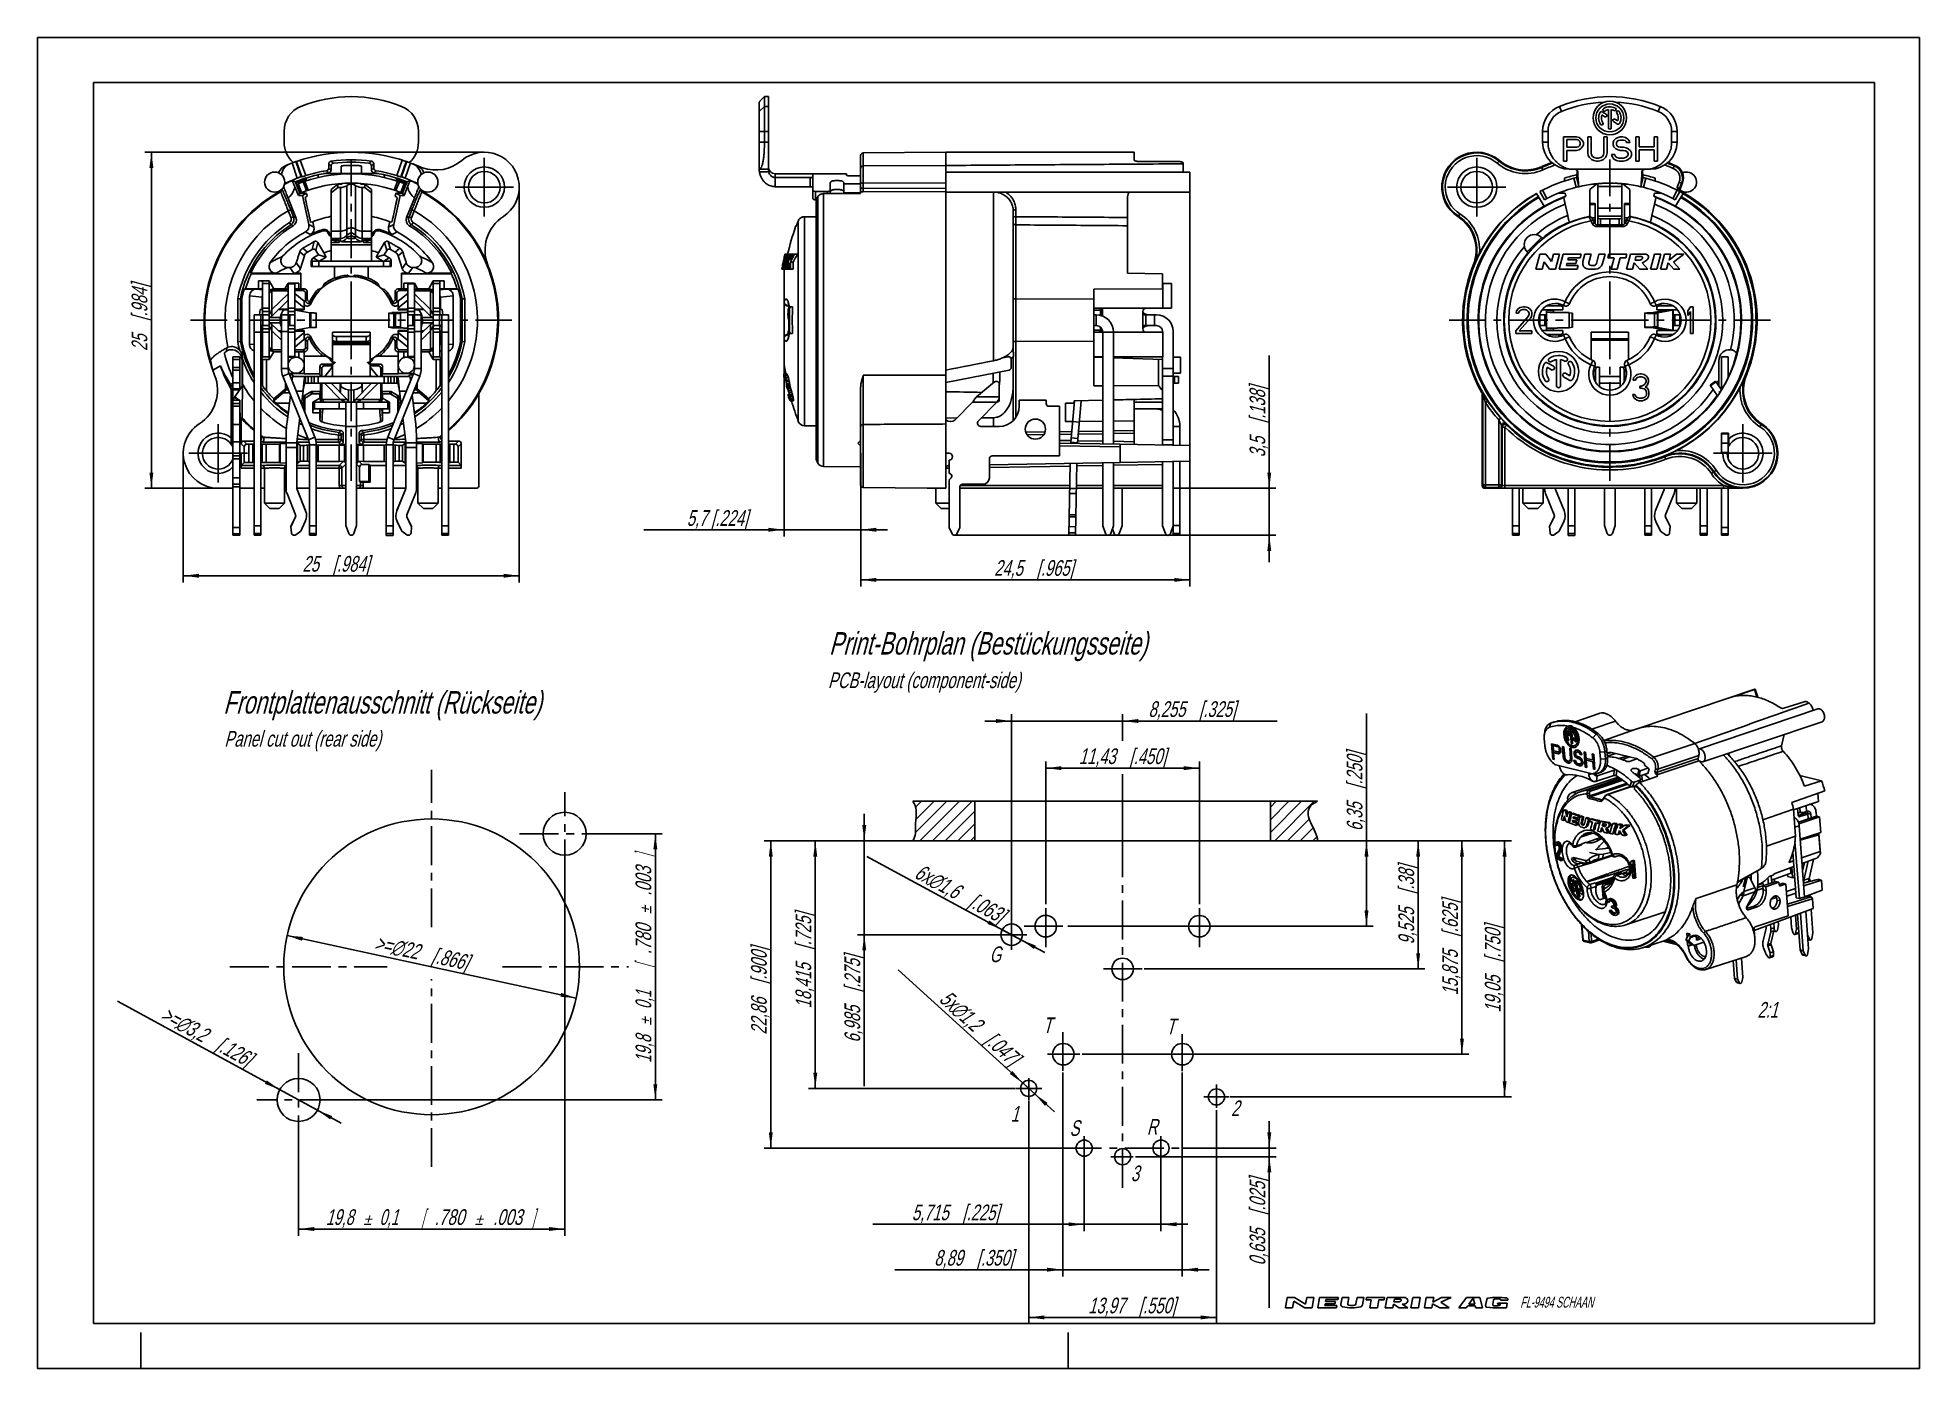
# Model space of a CAD drawing. Header units: millimetres. Extents: x 0 to 420, y 0 to 297.
import ezdxf
from ezdxf.enums import TextEntityAlignment as Align

# ---------------------------------------------------------------- set-up
doc = ezdxf.new("R2010")
doc.units = ezdxf.units.MM
doc.header["$LTSCALE"] = 23.1
doc.linetypes.add('CENTER', pattern=[0.6, 0.375, -0.075, 0.075, -0.075])
doc.layers.get('0').update_dxf_attribs({"linetype": 'CONTINUOUS'})
for name, color, linetype in [('AUSFORMSCHRAEGEN', 7, 'CONTINUOUS'), ('BEZUGSACHSEN', 7, 'CONTINUOUS'), ('DEFAULT_1', 7, 'CENTER'), ('FASEN', 7, 'CONTINUOUS'), ('KANTENFASEN', 7, 'CONTINUOUS'), ('RUNDUNGEN', 7, 'CONTINUOUS'), ('ZEICHNUNGSBEMASSUNGEN', 7, 'CONTINUOUS')]:
    doc.layers.add(name, color=color, linetype=linetype)
doc.styles.get("Standard").update_dxf_attribs({"font": 'txt', "width": 0.7})
doc.styles.add('TEXTSTYLE_2', font='txt', dxfattribs={"width": 0.616207})
doc.styles.add('TEXTSTYLE_3', font='gdt', dxfattribs={"width": 0.7})
doc.dimstyles.new('DIMSTYLE_1', dxfattribs={"dimtxt": 3.5, "dimasz": 3.5, "dimexe": 0.18, "dimexo": 0.0625, "dimgap": 0.09, "dimtad": 1, "dimdec": 4, "dimlfac": 0.333333, "dimdsep": 46, "dimtxsty": 'STANDARD', "dimblk": '_FILLED', "dimblk1": '_FILLED', "dimblk2": '_FILLED', "dimcen": 0.09, "dimclrt": 5, "dimadec": 0, "dimazin": 0, "dimtol": 1, "dimtp": 0.1, "dimtm": 0.1, "dimtfac": 1, "dimtdec": 4, "dimtofl": 0, "dimtmove": 0, "dimatfit": 3, "dimldrblk": '_FILLED', "dimfxl": 1, "dimtolj": 1, "dimarcsym": 0})
doc.dimstyles.new('DIMSTYLE_2', dxfattribs={"dimtxt": 3.5, "dimasz": 3.5, "dimexe": 0.18, "dimexo": 0.0625, "dimgap": 0.09, "dimtad": 1, "dimdec": 4, "dimlfac": 0.333333, "dimdsep": 46, "dimtxsty": 'STANDARD', "dimblk": '_FILLED', "dimblk1": '_FILLED', "dimblk2": '_FILLED', "dimcen": 0.09, "dimclrt": 5, "dimadec": 0, "dimazin": 0, "dimtp": 0.2, "dimtm": 0.2, "dimtfac": 1, "dimtdec": 4, "dimtofl": 0, "dimtmove": 0, "dimatfit": 3, "dimldrblk": '_FILLED', "dimfxl": 1, "dimtolj": 1, "dimarcsym": 0})
doc.dimstyles.new('DIMSTYLE_3', dxfattribs={"dimtxt": 3.5, "dimasz": 3.5, "dimexe": 0.18, "dimexo": 0.0625, "dimgap": 0.09, "dimtad": 1, "dimdec": 4, "dimlfac": 0.333333, "dimdsep": 46, "dimtxsty": 'STANDARD', "dimblk": '_FILLED', "dimblk1": '_FILLED', "dimblk2": '_FILLED', "dimcen": 0.09, "dimclrt": 5, "dimadec": 0, "dimazin": 0, "dimtp": 0.1, "dimtm": 0.1, "dimtfac": 1, "dimtdec": 4, "dimtofl": 0, "dimtmove": 0, "dimatfit": 3, "dimldrblk": '_FILLED', "dimfxl": 1, "dimtolj": 1, "dimarcsym": 0})
doc.dimstyles.new('DIMSTYLE_4', dxfattribs={"dimtxt": 3.5, "dimasz": 3.5, "dimexe": 0.18, "dimexo": 0.0625, "dimgap": 0.09, "dimtad": 1, "dimdec": 4, "dimlfac": 0.333333, "dimdsep": 46, "dimtxsty": 'STANDARD', "dimblk": '_FILLED', "dimblk1": '_FILLED', "dimblk2": '_FILLED', "dimcen": 0.09, "dimclrt": 5, "dimadec": 0, "dimazin": 0, "dimtp": 0.2, "dimtm": 0.2, "dimtfac": 1, "dimtdec": 4, "dimtofl": 0, "dimtmove": 0, "dimatfit": 3, "dimldrblk": '_FILLED', "dimfxl": 1, "dimtolj": 1, "dimarcsym": 0})
doc.dimstyles.new('DIMSTYLE_5', dxfattribs={"dimtxt": 3.5, "dimasz": 3.5, "dimexe": 0.18, "dimexo": 0.0625, "dimgap": 0.09, "dimtad": 1, "dimdec": 4, "dimlfac": 0.333333, "dimdsep": 46, "dimtxsty": 'STANDARD', "dimblk": '_FILLED', "dimblk1": '_FILLED', "dimblk2": '_FILLED', "dimcen": 0.09, "dimclrt": 5, "dimadec": 0, "dimazin": 0, "dimtp": 0.1, "dimtm": 0.1, "dimtfac": 1, "dimtdec": 4, "dimtofl": 0, "dimtmove": 0, "dimatfit": 3, "dimldrblk": '_FILLED', "dimfxl": 1, "dimtolj": 1, "dimarcsym": 0})
doc.dimstyles.new('DIMSTYLE_6', dxfattribs={"dimtxt": 3.5, "dimasz": 3.5, "dimexe": 0.18, "dimexo": 0.0625, "dimgap": 0.09, "dimtad": 1, "dimdec": 3, "dimlfac": 0.333333, "dimdsep": 46, "dimtxsty": 'STANDARD', "dimblk": '_FILLED', "dimblk1": '_FILLED', "dimblk2": '_FILLED', "dimcen": 0.09, "dimclrt": 5, "dimadec": 0, "dimazin": 0, "dimtp": 0.2, "dimtm": 0.2, "dimtfac": 1, "dimtdec": 3, "dimtofl": 0, "dimtmove": 0, "dimatfit": 3, "dimldrblk": '_FILLED', "dimfxl": 1, "dimtolj": 1, "dimarcsym": 0})
pattern_1 = [(45, (0, 0), (-1.414214, 1.414214), [])]

msp = doc.modelspace()

# ---------------------------------------------------------------- texts
at = {"color": 5, "linetype": 'CONTINUOUS', "attachment_point": 1, "line_spacing_factor": 0.9}
for s, insert, char_height, width in [('\\Q15.0;Print-Bohrplan (Bestückungsseite)', (176.6578, 164.31188), 5, 110.1666667), ('\\Q15.0;PCB-layout (component-side)', (176.40868, 155.32607), 3.5, 64.4166667), ('\\Q15.0;Frontplattenausschnitt (Rückseite)', (41.45232, 151.14827), 5, 110.8809524), ('\\Q15.0;Panel cut out (rear side)', (41.67005, 142.26117), 3.5, 58.5833333), ('\\Q15.0;G', (212.47138, 94.17039), 3.5, 2.75), ('\\Q15.0;2:1', (383.86132, 81.76788), 3.5, 6), ('\\Q15.0;T', (224.3789, 78.31188), 3.5, 3), ('\\Q15.0;T', (251.88433, 78.08373), 3.5, 3), ('\\Q15.0;2', (266.36485, 59.80302), 3.5, 2.75), ('\\Q15.0;1', (217.1929, 58.55493), 3.5, 2), ('\\Q15.0;S', (230.33241, 55.3816), 3.5, 2.75), ('\\Q15.0;R', (247.58705, 55.66546), 3.5, 2.75), ('\\Q15.0;3', (244.01343, 45.27594), 3.5, 2.5)]:
    msp.add_mtext(s, dxfattribs=dict(at, insert=insert, char_height=char_height, width=width))
at = {"color": 4, "linetype": 'CONTINUOUS', "insert": (330.91413, 15.97805), "char_height": 2.4236218, "width": 26.4290189, "attachment_point": 1, "line_spacing_factor": 0.9, "style": 'TEXTSTYLE_2'}
msp.add_mtext('\\Q15.0;FL-9494 SCHAAN', dxfattribs=at)

# ---------------------------------------------------------------- blocks, each defined once
blk = doc.blocks.new('_FILLED')
at = {"color": 0, "linetype": 'BYBLOCK'}
blk.add_solid([(0, 0), (-1, 0.125), (-1, -0.125)], dxfattribs=at)
blk = doc.blocks.new('*D0')
at = {"layer": 'ZEICHNUNGSBEMASSUNGEN', "color": 2, "linetype": 'CONTINUOUS'}
for p, q in [((117.64, 109.35), (117.64, 29.6)), ((58.24, 47.96), (58.24, 29.6)), ((58.24, 31.1), (87.94, 31.1)), ((117.64, 31.1), (87.94, 31.1))]:
    blk.add_line(p, q, dxfattribs=at)
at = {"layer": 'ZEICHNUNGSBEMASSUNGEN', "color": 2, "linetype": 'CONTINUOUS', "xscale": 3.5, "yscale": 3.5, "zscale": 3.5, "rotation": 180}
blk.add_blockref('_FILLED', (58.24, 31.1), dxfattribs=at)
at = {"layer": 'ZEICHNUNGSBEMASSUNGEN', "color": 2, "linetype": 'CONTINUOUS', "xscale": 3.5, "yscale": 3.5, "zscale": 3.5}
blk.add_blockref('_FILLED', (117.64, 31.1), dxfattribs=at)
at = {"layer": 'ZEICHNUNGSBEMASSUNGEN', "color": 5, "linetype": 'CONTINUOUS', "oblique": 15}
for s, width, p in [('19,8', 0.678571, (67.42, 32.01)), ('0,1', 0.642857, (78.41, 32.01)), ('[', 0.428571, (86.03, 32.01)), ('.780', 0.732143, (91.91, 32.01)), ('.003', 0.714286, (104.89, 32.01)), (']', 0.428571, (110.64, 32.01))]:
    blk.add_text(s, height=3.5, dxfattribs=dict(at, width=width)).set_placement(p, align=Align.CENTER)
at = {"layer": 'ZEICHNUNGSBEMASSUNGEN', "color": 5, "linetype": 'CONTINUOUS', "style": 'TEXTSTYLE_3', "oblique": 15}
for p in [(73.6, 32.01), (98.46, 32.01)]:
    blk.add_text('`', height=2.45, dxfattribs=at).set_placement(p, align=Align.CENTER)
blk = doc.blocks.new('*D1')
at = {"layer": 'ZEICHNUNGSBEMASSUNGEN', "color": 2, "linetype": 'CONTINUOUS'}
for p in [(55.68, 96.6), (120.19, 82.63)]:
    blk.add_line(p, (87.94, 89.61), dxfattribs=at)
at = {"layer": 'ZEICHNUNGSBEMASSUNGEN', "color": 2, "linetype": 'CONTINUOUS', "xscale": 3.5, "yscale": 3.5, "zscale": 3.5}
for p, rotation in [((55.68, 96.6), 167.7824208085), ((120.19, 82.63), 347.7824208085)]:
    blk.add_blockref('_FILLED', p, dxfattribs=dict(at, rotation=rotation))
at = {"layer": 'ZEICHNUNGSBEMASSUNGEN', "color": 5, "linetype": 'CONTINUOUS', "insert": (86.12, 94.52), "char_height": 3.5, "width": 31.4167, "attachment_point": 2, "rotation": 347.7824, "line_spacing_factor": 0.9}
blk.add_mtext('\\Q15.0;>=\\Fgdt;{\\Fgdt;n}\\Ftxt;22{\\Ftxt.shx;\\W1.000000;\\H3.500000; }[.866]', dxfattribs=at)
blk = doc.blocks.new('*D2')
at = {"layer": 'ZEICHNUNGSBEMASSUNGEN', "color": 2, "linetype": 'CONTINUOUS'}
for p, q in [((58.24, 59.91), (17.79, 81.98)), ((54.02, 62.21), (58.24, 59.91)), ((62.45, 57.61), (58.24, 59.91)), ((58.24, 59.91), (67.72, 54.74))]:
    blk.add_line(p, q, dxfattribs=at)
at = {"layer": 'ZEICHNUNGSBEMASSUNGEN', "color": 2, "linetype": 'CONTINUOUS', "xscale": 3.5, "yscale": 3.5, "zscale": 3.5}
for p, rotation in [((54.02, 62.21), 331.3860591584), ((62.45, 57.61), 151.3858270525)]:
    blk.add_blockref('_FILLED', p, dxfattribs=dict(at, rotation=rotation))
at = {"layer": 'ZEICHNUNGSBEMASSUNGEN', "color": 5, "linetype": 'CONTINUOUS', "insert": (48.36, 70.32), "char_height": 3.5, "width": 32.4167, "attachment_point": 3, "rotation": 331.3859, "line_spacing_factor": 0.9}
blk.add_mtext('\\Q15.0;>=\\Fgdt;{\\Fgdt;n}\\Ftxt;3,2{\\Ftxt.shx;\\W1.000000;\\H3.500000; }[.126]', dxfattribs=at)
blk = doc.blocks.new('*D3')
at = {"layer": 'ZEICHNUNGSBEMASSUNGEN', "color": 2, "linetype": 'CONTINUOUS'}
for p, q in [((126.25, 119.31), (139.37, 119.31)), ((137.87, 119.31), (137.87, 89.61)), ((137.87, 59.91), (137.87, 89.61)), ((67.21, 59.91), (139.37, 59.91))]:
    blk.add_line(p, q, dxfattribs=at)
at = {"layer": 'ZEICHNUNGSBEMASSUNGEN', "color": 2, "linetype": 'CONTINUOUS', "xscale": 3.5, "yscale": 3.5, "zscale": 3.5}
for p, rotation in [((137.87, 119.31), 90), ((137.87, 59.91), 270)]:
    blk.add_blockref('_FILLED', p, dxfattribs=dict(at, rotation=rotation))
at = {"layer": 'ZEICHNUNGSBEMASSUNGEN', "color": 5, "linetype": 'CONTINUOUS', "oblique": 15}
for s, width, p in [(']', 0.428571, (136.96, 114.48)), ('.003', 0.714286, (136.96, 108.73)), ('.780', 0.732143, (136.96, 95.75)), ('[', 0.428571, (136.96, 89.87)), ('0,1', 0.642857, (136.96, 82.25)), ('19,8', 0.678571, (136.96, 71.26))]:
    blk.add_text(s, height=3.5, rotation=90, dxfattribs=dict(at, width=width)).set_placement(p, align=Align.CENTER)
at = {"layer": 'ZEICHNUNGSBEMASSUNGEN', "color": 5, "linetype": 'CONTINUOUS', "style": 'TEXTSTYLE_3', "oblique": 15}
for p in [(136.96, 102.3), (136.96, 77.44)]:
    blk.add_text('`', height=2.45, rotation=90, dxfattribs=at).set_placement(p, align=Align.CENTER)
blk = doc.blocks.new('*D4')
at = {"layer": 'ZEICHNUNGSBEMASSUNGEN', "color": 2, "linetype": 'CONTINUOUS'}
for p, q in [((228.82, 66.05), (228.82, 20.52)), ((255.49, 66.05), (255.49, 20.52)), ((228.82, 22.02), (191.32, 22.02)), ((191.32, 22.02), (242.16, 22.02)), ((261.49, 22.02), (242.16, 22.02)), ((255.49, 22.02), (261.49, 22.02))]:
    blk.add_line(p, q, dxfattribs=at)
at = {"layer": 'ZEICHNUNGSBEMASSUNGEN', "color": 2, "linetype": 'CONTINUOUS', "xscale": 3.5, "yscale": 3.5, "zscale": 3.5}
blk.add_blockref('_FILLED', (228.82, 22.02), dxfattribs=at)
at = {"layer": 'ZEICHNUNGSBEMASSUNGEN', "color": 2, "linetype": 'CONTINUOUS', "xscale": 3.5, "yscale": 3.5, "zscale": 3.5, "rotation": 180}
blk.add_blockref('_FILLED', (255.49, 22.02), dxfattribs=at)
at = {"layer": 'ZEICHNUNGSBEMASSUNGEN', "color": 5, "linetype": 'CONTINUOUS', "insert": (217.82, 26.43), "char_height": 3.5, "width": 26.5, "attachment_point": 3, "line_spacing_factor": 0.9}
blk.add_mtext('\\Q15.0;8,89{\\Ftxt.shx;\\W1.000000;\\H3.500000; }[.350]', dxfattribs=at)
blk = doc.blocks.new('*D5')
at = {"layer": 'ZEICHNUNGSBEMASSUNGEN', "color": 2, "linetype": 'CONTINUOUS'}
for p, q in [((217.39, 144.48), (211.39, 144.48)), ((211.39, 144.48), (229.78, 144.48)), ((217.39, 99.75), (217.39, 145.98)), ((276.69, 144.48), (229.78, 144.48)), ((242.16, 140.04), (242.16, 145.98)), ((242.16, 144.48), (276.69, 144.48)), ((242.16, 118.26), (242.16, 132.6))]:
    blk.add_line(p, q, dxfattribs=at)
at = {"layer": 'ZEICHNUNGSBEMASSUNGEN', "color": 2, "linetype": 'CONTINUOUS', "xscale": 3.5, "yscale": 3.5, "zscale": 3.5}
blk.add_blockref('_FILLED', (217.39, 144.48), dxfattribs=at)
at = {"layer": 'ZEICHNUNGSBEMASSUNGEN', "color": 2, "linetype": 'CONTINUOUS', "xscale": 3.5, "yscale": 3.5, "zscale": 3.5, "rotation": 180}
blk.add_blockref('_FILLED', (242.16, 144.48), dxfattribs=at)
at = {"layer": 'ZEICHNUNGSBEMASSUNGEN', "color": 5, "linetype": 'CONTINUOUS', "insert": (247.94, 148.89), "char_height": 3.5, "width": 28.75, "attachment_point": 1, "line_spacing_factor": 0.9}
blk.add_mtext('\\Q15.0;8,255{\\Ftxt.shx;\\W1.000000;\\H3.500000; }[.325]', dxfattribs=at)
blk = doc.blocks.new('*D6')
at = {"layer": 'ZEICHNUNGSBEMASSUNGEN', "color": 2, "linetype": 'CONTINUOUS'}
for p, q in [((221.2, 59.75), (221.2, 9.87)), ((263.11, 57.62), (263.11, 9.87)), ((221.2, 11.37), (242.16, 11.37)), ((263.11, 11.37), (242.16, 11.37))]:
    blk.add_line(p, q, dxfattribs=at)
at = {"layer": 'ZEICHNUNGSBEMASSUNGEN', "color": 2, "linetype": 'CONTINUOUS', "xscale": 3.5, "yscale": 3.5, "zscale": 3.5, "rotation": 180}
blk.add_blockref('_FILLED', (221.2, 11.37), dxfattribs=at)
at = {"layer": 'ZEICHNUNGSBEMASSUNGEN', "color": 2, "linetype": 'CONTINUOUS', "xscale": 3.5, "yscale": 3.5, "zscale": 3.5}
blk.add_blockref('_FILLED', (263.11, 11.37), dxfattribs=at)
at = {"layer": 'ZEICHNUNGSBEMASSUNGEN', "color": 5, "linetype": 'CONTINUOUS', "insert": (244.24, 15.78), "char_height": 3.5, "width": 28.25, "attachment_point": 2, "line_spacing_factor": 0.9}
blk.add_mtext('\\Q15.0;13,97{\\Ftxt.shx;\\W1.000000;\\H3.500000; }[.550]', dxfattribs=at)
blk = doc.blocks.new('*D7')
at = {"layer": 'ZEICHNUNGSBEMASSUNGEN', "color": 2, "linetype": 'CONTINUOUS'}
for p, q in [((217.39, 96.78), (185.08, 114.23)), ((215.28, 97.92), (217.39, 96.78)), ((219.51, 95.64), (217.39, 96.78)), ((217.39, 96.78), (224.79, 92.79))]:
    blk.add_line(p, q, dxfattribs=at)
at = {"layer": 'ZEICHNUNGSBEMASSUNGEN', "color": 2, "linetype": 'CONTINUOUS', "xscale": 3.5, "yscale": 3.5, "zscale": 3.5}
for p, rotation in [((215.28, 97.92), 331.6364806966), ((219.51, 95.64), 151.6364806966)]:
    blk.add_blockref('_FILLED', p, dxfattribs=dict(at, rotation=rotation))
at = {"layer": 'ZEICHNUNGSBEMASSUNGEN', "color": 5, "linetype": 'CONTINUOUS', "insert": (216.36, 102.35), "char_height": 3.5, "width": 33.1667, "attachment_point": 3, "rotation": 331.6377, "line_spacing_factor": 0.9}
blk.add_mtext('\\Q15.0;6x\\Fgdt;{\\Fgdt;n}\\Ftxt;1,6{\\Ftxt.shx;\\W1.000000;\\H3.500000; }[.063]', dxfattribs=at)
blk = doc.blocks.new('*D8')
at = {"layer": 'ZEICHNUNGSBEMASSUNGEN', "color": 2, "linetype": 'CONTINUOUS'}
for p, q in [((221.2, 62.48), (192.06, 88.98)), ((219.87, 63.69), (221.2, 62.48)), ((222.54, 61.27), (221.2, 62.48)), ((221.2, 62.48), (226.98, 57.23))]:
    blk.add_line(p, q, dxfattribs=at)
at = {"layer": 'ZEICHNUNGSBEMASSUNGEN', "color": 2, "linetype": 'CONTINUOUS', "xscale": 3.5, "yscale": 3.5, "zscale": 3.5}
for p, rotation in [((219.87, 63.69), 317.7199864095), ((222.54, 61.27), 137.7207035666)]:
    blk.add_blockref('_FILLED', p, dxfattribs=dict(at, rotation=rotation))
at = {"layer": 'ZEICHNUNGSBEMASSUNGEN', "color": 5, "linetype": 'CONTINUOUS', "insert": (219.57, 69.93), "char_height": 3.5, "width": 33.1667, "attachment_point": 3, "rotation": 317.7201, "line_spacing_factor": 0.9}
blk.add_mtext('\\Q15.0;5x\\Fgdt;{\\Fgdt;n}\\Ftxt;1,2{\\Ftxt.shx;\\W1.000000;\\H3.500000; }[.047]', dxfattribs=at)
blk = doc.blocks.new('*D9')
at = {"layer": 'ZEICHNUNGSBEMASSUNGEN', "color": 2, "linetype": 'CONTINUOUS'}
for p, q in [((233.59, 46.78), (233.59, 30.65)), ((250.73, 46.53), (250.73, 30.65)), ((233.59, 32.15), (186.38, 32.15)), ((186.38, 32.15), (242.16, 32.15)), ((256.73, 32.15), (242.16, 32.15)), ((250.73, 32.15), (256.73, 32.15))]:
    blk.add_line(p, q, dxfattribs=at)
at = {"layer": 'ZEICHNUNGSBEMASSUNGEN', "color": 2, "linetype": 'CONTINUOUS', "xscale": 3.5, "yscale": 3.5, "zscale": 3.5}
blk.add_blockref('_FILLED', (233.59, 32.15), dxfattribs=at)
at = {"layer": 'ZEICHNUNGSBEMASSUNGEN', "color": 2, "linetype": 'CONTINUOUS', "xscale": 3.5, "yscale": 3.5, "zscale": 3.5, "rotation": 180}
blk.add_blockref('_FILLED', (250.73, 32.15), dxfattribs=at)
at = {"layer": 'ZEICHNUNGSBEMASSUNGEN', "color": 5, "linetype": 'CONTINUOUS', "insert": (214.63, 36.56), "char_height": 3.5, "width": 28.25, "attachment_point": 3, "line_spacing_factor": 0.9}
blk.add_mtext('\\Q15.0;5,715{\\Ftxt.shx;\\W1.000000;\\H3.500000; }[.225]', dxfattribs=at)
blk = doc.blocks.new('*D10')
at = {"layer": 'ZEICHNUNGSBEMASSUNGEN', "color": 2, "linetype": 'CONTINUOUS'}
for p, q in [((184.5, 117.74), (184.5, 123.74)), ((184.5, 123.74), (184.5, 107.26)), ((209.16, 117.74), (183, 117.74)), ((184.5, 62.96), (184.5, 107.26)), ((213.69, 96.78), (183, 96.78)), ((184.5, 96.78), (184.5, 62.96))]:
    blk.add_line(p, q, dxfattribs=at)
at = {"layer": 'ZEICHNUNGSBEMASSUNGEN', "color": 2, "linetype": 'CONTINUOUS', "xscale": 3.5, "yscale": 3.5, "zscale": 3.5}
for p, rotation in [((184.5, 117.74), 270), ((184.5, 96.78), 90)]:
    blk.add_blockref('_FILLED', p, dxfattribs=dict(at, rotation=rotation))
at = {"layer": 'ZEICHNUNGSBEMASSUNGEN', "color": 5, "linetype": 'CONTINUOUS', "insert": (180.09, 92.21), "char_height": 3.5, "width": 29.25, "attachment_point": 3, "rotation": 90, "line_spacing_factor": 0.9}
blk.add_mtext('\\Q15.0;6,985{\\Ftxt.shx;\\W1.000000;\\H3.500000; }[.275]', dxfattribs=at)
blk = doc.blocks.new('*D11')
at = {"layer": 'ZEICHNUNGSBEMASSUNGEN', "color": 2, "linetype": 'CONTINUOUS'}
for p, q in [((195.36, 117.73), (162.14, 117.73)), ((163.64, 117.73), (163.64, 83.44)), ((163.64, 49.15), (163.64, 83.44)), ((228.82, 49.15), (162.14, 49.15))]:
    blk.add_line(p, q, dxfattribs=at)
at = {"layer": 'ZEICHNUNGSBEMASSUNGEN', "color": 2, "linetype": 'CONTINUOUS', "xscale": 3.5, "yscale": 3.5, "zscale": 3.5}
for p, rotation in [((163.64, 117.73), 90), ((163.64, 49.15), 270)]:
    blk.add_blockref('_FILLED', p, dxfattribs=dict(at, rotation=rotation))
at = {"layer": 'ZEICHNUNGSBEMASSUNGEN', "color": 5, "linetype": 'CONTINUOUS', "insert": (159.23, 84.26), "char_height": 3.5, "width": 29.75, "attachment_point": 2, "rotation": 90, "line_spacing_factor": 0.9}
blk.add_mtext('\\Q15.0;22,86{\\Ftxt.shx;\\W1.000000;\\H3.500000; }[.900]', dxfattribs=at)
blk = doc.blocks.new('*D12')
at = {"layer": 'ZEICHNUNGSBEMASSUNGEN', "color": 2, "linetype": 'CONTINUOUS'}
for p, q in [((275.16, 117.74), (319.41, 117.74)), ((317.91, 117.74), (317.91, 93.92)), ((317.91, 70.11), (317.91, 93.92)), ((233.13, 70.11), (319.41, 70.11))]:
    blk.add_line(p, q, dxfattribs=at)
at = {"layer": 'ZEICHNUNGSBEMASSUNGEN', "color": 2, "linetype": 'CONTINUOUS', "xscale": 3.5, "yscale": 3.5, "zscale": 3.5}
for p, rotation in [((317.91, 117.74), 90), ((317.91, 70.11), 270)]:
    blk.add_blockref('_FILLED', p, dxfattribs=dict(at, rotation=rotation))
at = {"layer": 'ZEICHNUNGSBEMASSUNGEN', "color": 5, "linetype": 'CONTINUOUS', "insert": (313.5, 93.92), "char_height": 3.5, "width": 31, "attachment_point": 2, "rotation": 90, "line_spacing_factor": 0.9}
blk.add_mtext('\\Q15.0;15,875{\\Ftxt.shx;\\W1.000000;\\H3.500000; }[.625]', dxfattribs=at)
blk = doc.blocks.new('*D13')
at = {"layer": 'ZEICHNUNGSBEMASSUNGEN', "color": 2, "linetype": 'CONTINUOUS'}
for p, q in [((275.16, 117.74), (328.93, 117.74)), ((327.43, 117.74), (327.43, 89.16)), ((327.43, 60.59), (327.43, 89.16)), ((266.12, 60.59), (328.93, 60.59))]:
    blk.add_line(p, q, dxfattribs=at)
at = {"layer": 'ZEICHNUNGSBEMASSUNGEN', "color": 2, "linetype": 'CONTINUOUS', "xscale": 3.5, "yscale": 3.5, "zscale": 3.5}
for p, rotation in [((327.43, 117.74), 90), ((327.43, 60.59), 270)]:
    blk.add_blockref('_FILLED', p, dxfattribs=dict(at, rotation=rotation))
at = {"layer": 'ZEICHNUNGSBEMASSUNGEN', "color": 5, "linetype": 'CONTINUOUS', "insert": (323.02, 89.16), "char_height": 3.5, "width": 28.5, "attachment_point": 2, "rotation": 90, "line_spacing_factor": 0.9}
blk.add_mtext('\\Q15.0;19,05{\\Ftxt.shx;\\W1.000000;\\H3.500000; }[.750]', dxfattribs=at)
blk = doc.blocks.new('*D14')
at = {"layer": 'ZEICHNUNGSBEMASSUNGEN', "color": 2, "linetype": 'CONTINUOUS'}
for p, q in [((274.91, 49.15), (274.91, 55.15)), ((274.91, 55.15), (274.91, 48.19)), ((245.01, 47.24), (276.41, 47.24)), ((255.49, 49.15), (276.41, 49.15)), ((274.91, 13.48), (274.91, 48.19)), ((274.91, 47.24), (274.91, 13.48))]:
    blk.add_line(p, q, dxfattribs=at)
at = {"layer": 'ZEICHNUNGSBEMASSUNGEN', "color": 2, "linetype": 'CONTINUOUS', "xscale": 3.5, "yscale": 3.5, "zscale": 3.5}
for p, rotation in [((274.91, 49.15), 270), ((274.91, 47.24), 90)]:
    blk.add_blockref('_FILLED', p, dxfattribs=dict(at, rotation=rotation))
at = {"layer": 'ZEICHNUNGSBEMASSUNGEN', "color": 5, "linetype": 'CONTINUOUS', "insert": (270.51, 42.48), "char_height": 3.5, "width": 29, "attachment_point": 3, "rotation": 90, "line_spacing_factor": 0.9}
blk.add_mtext('\\Q15.0;0,635{\\Ftxt.shx;\\W1.000000;\\H3.500000; }[.025]', dxfattribs=at)
blk = doc.blocks.new('*D15')
at = {"layer": 'ZEICHNUNGSBEMASSUNGEN', "color": 2, "linetype": 'CONTINUOUS'}
for p, q in [((296.6, 108.21), (296.6, 146.14)), ((275.16, 117.74), (298.1, 117.74)), ((296.6, 117.74), (296.6, 108.21)), ((296.6, 98.69), (296.6, 108.21)), ((229.91, 98.69), (298.1, 98.69))]:
    blk.add_line(p, q, dxfattribs=at)
at = {"layer": 'ZEICHNUNGSBEMASSUNGEN', "color": 2, "linetype": 'CONTINUOUS', "xscale": 3.5, "yscale": 3.5, "zscale": 3.5}
for p, rotation in [((296.6, 117.74), 90), ((296.6, 98.69), 270)]:
    blk.add_blockref('_FILLED', p, dxfattribs=dict(at, rotation=rotation))
at = {"layer": 'ZEICHNUNGSBEMASSUNGEN', "color": 5, "linetype": 'CONTINUOUS', "insert": (292.19, 119.89), "char_height": 3.5, "width": 26.25, "attachment_point": 1, "rotation": 90, "line_spacing_factor": 0.9}
blk.add_mtext('\\Q15.0;6,35{\\Ftxt.shx;\\W1.000000;\\H3.500000; }[.250]', dxfattribs=at)
blk = doc.blocks.new('*D16')
at = {"layer": 'ZEICHNUNGSBEMASSUNGEN', "color": 2, "linetype": 'CONTINUOUS'}
for p, q in [((225.01, 103.58), (225.01, 135.46)), ((259.3, 103.58), (259.3, 135.46)), ((225.01, 133.96), (242.16, 133.96)), ((259.3, 133.96), (242.16, 133.96))]:
    blk.add_line(p, q, dxfattribs=at)
at = {"layer": 'ZEICHNUNGSBEMASSUNGEN', "color": 2, "linetype": 'CONTINUOUS', "xscale": 3.5, "yscale": 3.5, "zscale": 3.5, "rotation": 180}
blk.add_blockref('_FILLED', (225.01, 133.96), dxfattribs=at)
at = {"layer": 'ZEICHNUNGSBEMASSUNGEN', "color": 2, "linetype": 'CONTINUOUS', "xscale": 3.5, "yscale": 3.5, "zscale": 3.5}
blk.add_blockref('_FILLED', (259.3, 133.96), dxfattribs=at)
at = {"layer": 'ZEICHNUNGSBEMASSUNGEN', "color": 5, "linetype": 'CONTINUOUS', "insert": (242.16, 138.37), "char_height": 3.5, "width": 27.75, "attachment_point": 2, "line_spacing_factor": 0.9}
blk.add_mtext('\\Q15.0;11,43{\\Ftxt.shx;\\W1.000000;\\H3.500000; }[.450]', dxfattribs=at)
blk = doc.blocks.new('*D17')
at = {"layer": 'ZEICHNUNGSBEMASSUNGEN', "color": 2, "linetype": 'CONTINUOUS'}
for p, q in [((195.36, 117.73), (172.07, 117.73)), ((173.57, 117.73), (173.57, 90.1)), ((173.57, 62.48), (173.57, 90.1)), ((218.22, 62.48), (172.07, 62.48))]:
    blk.add_line(p, q, dxfattribs=at)
at = {"layer": 'ZEICHNUNGSBEMASSUNGEN', "color": 2, "linetype": 'CONTINUOUS', "xscale": 3.5, "yscale": 3.5, "zscale": 3.5}
for p, rotation in [((173.57, 117.73), 90), ((173.57, 62.48), 270)]:
    blk.add_blockref('_FILLED', p, dxfattribs=dict(at, rotation=rotation))
at = {"layer": 'ZEICHNUNGSBEMASSUNGEN', "color": 5, "linetype": 'CONTINUOUS', "insert": (169.16, 91.02), "char_height": 3.5, "width": 30.5, "attachment_point": 2, "rotation": 90, "line_spacing_factor": 0.9}
blk.add_mtext('\\Q15.0;18,415{\\Ftxt.shx;\\W1.000000;\\H3.500000; }[.725]', dxfattribs=at)
blk = doc.blocks.new('*D18')
at = {"layer": 'ZEICHNUNGSBEMASSUNGEN', "color": 2, "linetype": 'CONTINUOUS'}
for p, q in [((107.5, 263.63), (107.5, 175.4)), ((32.5, 204.23), (32.5, 175.4)), ((32.5, 176.9), (70, 176.9)), ((107.5, 176.9), (70, 176.9))]:
    blk.add_line(p, q, dxfattribs=at)
at = {"layer": 'ZEICHNUNGSBEMASSUNGEN', "color": 2, "linetype": 'CONTINUOUS', "xscale": 3.5, "yscale": 3.5, "zscale": 3.5, "rotation": 180}
blk.add_blockref('_FILLED', (32.5, 176.9), dxfattribs=at)
at = {"layer": 'ZEICHNUNGSBEMASSUNGEN', "color": 2, "linetype": 'CONTINUOUS', "xscale": 3.5, "yscale": 3.5, "zscale": 3.5}
blk.add_blockref('_FILLED', (107.5, 176.9), dxfattribs=at)
at = {"layer": 'ZEICHNUNGSBEMASSUNGEN', "color": 5, "linetype": 'CONTINUOUS', "insert": (66.6, 181.31), "char_height": 3.5, "width": 22, "attachment_point": 2, "line_spacing_factor": 0.9}
blk.add_mtext('\\Q15.0;25{\\Ftxt.shx;\\W1.000000;\\H3.500000; }[.984]', dxfattribs=at)
blk = doc.blocks.new('*D19')
at = {"layer": 'ZEICHNUNGSBEMASSUNGEN', "color": 2, "linetype": 'CONTINUOUS'}
for p, q in [((99.7, 271.43), (23.89, 271.43)), ((25.39, 271.43), (25.39, 233.93)), ((25.39, 196.43), (25.39, 233.93)), ((40.3, 196.43), (23.89, 196.43))]:
    blk.add_line(p, q, dxfattribs=at)
at = {"layer": 'ZEICHNUNGSBEMASSUNGEN', "color": 2, "linetype": 'CONTINUOUS', "xscale": 3.5, "yscale": 3.5, "zscale": 3.5}
for p, rotation in [((25.39, 271.43), 90), ((25.39, 196.43), 270)]:
    blk.add_blockref('_FILLED', p, dxfattribs=dict(at, rotation=rotation))
at = {"layer": 'ZEICHNUNGSBEMASSUNGEN', "color": 5, "linetype": 'CONTINUOUS', "insert": (20.98, 234.56), "char_height": 3.5, "width": 22, "attachment_point": 2, "rotation": 90, "line_spacing_factor": 0.9}
blk.add_mtext('\\Q15.0;25{\\Ftxt.shx;\\W1.000000;\\H3.500000; }[.984]', dxfattribs=at)
blk = doc.blocks.new('*D20')
at = {"layer": 'ZEICHNUNGSBEMASSUNGEN', "color": 2, "linetype": 'CONTINUOUS'}
for p, q in [((166.59, 237.97), (166.59, 185.67)), ((183.7, 197.19), (183.7, 185.67)), ((166.59, 187.17), (135.29, 187.17)), ((135.29, 187.17), (175.14, 187.17)), ((189.7, 187.17), (175.14, 187.17)), ((183.7, 187.17), (189.7, 187.17))]:
    blk.add_line(p, q, dxfattribs=at)
at = {"layer": 'ZEICHNUNGSBEMASSUNGEN', "color": 2, "linetype": 'CONTINUOUS', "xscale": 3.5, "yscale": 3.5, "zscale": 3.5}
blk.add_blockref('_FILLED', (166.59, 187.17), dxfattribs=at)
at = {"layer": 'ZEICHNUNGSBEMASSUNGEN', "color": 2, "linetype": 'CONTINUOUS', "xscale": 3.5, "yscale": 3.5, "zscale": 3.5, "rotation": 180}
blk.add_blockref('_FILLED', (183.7, 187.17), dxfattribs=at)
at = {"layer": 'ZEICHNUNGSBEMASSUNGEN', "color": 5, "linetype": 'CONTINUOUS', "insert": (158.54, 191.54), "char_height": 3.5, "width": 23.25, "attachment_point": 3, "line_spacing_factor": 0.9}
blk.add_mtext('\\Q15.0;5,7 [.224]', dxfattribs=at)
blk = doc.blocks.new('*D21')
at = {"layer": 'ZEICHNUNGSBEMASSUNGEN', "color": 2, "linetype": 'CONTINUOUS'}
for p, q in [((274.9, 196.43), (274.9, 226.08)), ((274.9, 226.08), (274.9, 191.18)), ((253.45, 196.43), (276.4, 196.43)), ((274.9, 179.93), (274.9, 191.18)), ((204.64, 185.93), (276.4, 185.93)), ((274.9, 185.93), (274.9, 179.93))]:
    blk.add_line(p, q, dxfattribs=at)
at = {"layer": 'ZEICHNUNGSBEMASSUNGEN', "color": 2, "linetype": 'CONTINUOUS', "xscale": 3.5, "yscale": 3.5, "zscale": 3.5}
for p, rotation in [((274.9, 196.43), 270), ((274.9, 185.93), 90)]:
    blk.add_blockref('_FILLED', p, dxfattribs=dict(at, rotation=rotation))
at = {"layer": 'ZEICHNUNGSBEMASSUNGEN', "color": 5, "linetype": 'CONTINUOUS', "insert": (270.5, 203.33), "char_height": 3.5, "width": 22.75, "attachment_point": 1, "rotation": 90, "line_spacing_factor": 0.9}
blk.add_mtext('\\Q15.0;3,5{\\Ftxt.shx;\\W1.000000;\\H3.500000; }[.138]', dxfattribs=at)
blk = doc.blocks.new('*D22')
at = {"layer": 'ZEICHNUNGSBEMASSUNGEN', "color": 2, "linetype": 'CONTINUOUS'}
for p, q in [((257.2, 262.75), (257.2, 174.48)), ((183.7, 204.23), (183.7, 174.48)), ((183.7, 175.98), (220.45, 175.98)), ((257.2, 175.98), (220.45, 175.98))]:
    blk.add_line(p, q, dxfattribs=at)
at = {"layer": 'ZEICHNUNGSBEMASSUNGEN', "color": 2, "linetype": 'CONTINUOUS', "xscale": 3.5, "yscale": 3.5, "zscale": 3.5, "rotation": 180}
blk.add_blockref('_FILLED', (183.7, 175.98), dxfattribs=at)
at = {"layer": 'ZEICHNUNGSBEMASSUNGEN', "color": 2, "linetype": 'CONTINUOUS', "xscale": 3.5, "yscale": 3.5, "zscale": 3.5}
blk.add_blockref('_FILLED', (257.2, 175.98), dxfattribs=at)
at = {"layer": 'ZEICHNUNGSBEMASSUNGEN', "color": 5, "linetype": 'CONTINUOUS', "insert": (222.35, 180.39), "char_height": 3.5, "width": 26.5, "attachment_point": 2, "line_spacing_factor": 0.9}
blk.add_mtext('\\Q15.0;24,5{\\Ftxt.shx;\\W1.000000;\\H3.500000; }[.965]', dxfattribs=at)
blk = doc.blocks.new('*D23')
at = {"layer": 'ZEICHNUNGSBEMASSUNGEN', "color": 2, "linetype": 'CONTINUOUS'}
for p, q in [((275.16, 117.74), (309.63, 117.74)), ((308.13, 117.74), (308.13, 103.45)), ((308.13, 89.16), (308.13, 103.45)), ((246.98, 89.16), (309.63, 89.16))]:
    blk.add_line(p, q, dxfattribs=at)
at = {"layer": 'ZEICHNUNGSBEMASSUNGEN', "color": 2, "linetype": 'CONTINUOUS', "xscale": 3.5, "yscale": 3.5, "zscale": 3.5}
for p, rotation in [((308.13, 117.74), 90), ((308.13, 89.16), 270)]:
    blk.add_blockref('_FILLED', p, dxfattribs=dict(at, rotation=rotation))
at = {"layer": 'ZEICHNUNGSBEMASSUNGEN', "color": 5, "linetype": 'CONTINUOUS', "insert": (303.73, 103.45), "char_height": 3.5, "width": 26.25, "attachment_point": 2, "rotation": 90, "line_spacing_factor": 0.9}
blk.add_mtext('\\Q15.0;9,525{\\Ftxt.shx;\\W1.000000;\\H3.500000; }[.38]', dxfattribs=at)

# ---------------------------------------------------------------- dimensions: what is measured, and where the dimension line sits
at = {"layer": 'ZEICHNUNGSBEMASSUNGEN', "color": 2, "linetype": 'CONTINUOUS'}
for base, p1, p2, angle, dimstyle, picture, middle in [((25.38939, 271.43029), (40.30121, 196.43029), (99.70121, 271.43029), 90, 'DIMSTYLE_4', '*D19', (24.04974, 233.05564)), ((274.90211, 185.93029), (253.4455, 196.43029), (204.6355, 185.93029), 270, 'DIMSTYLE_5', '*D21', (272.24624, 214.7029)), ((217.3947, 144.48301), (242.1596, 118.26029), (217.3947, 99.75324), 180, 'DIMSTYLE_4', '*D5', (262.31374, 147.13888)), ((296.59783, 117.73575), (229.90525, 98.68577), (275.1596, 117.73575), 90, 'DIMSTYLE_4', '*D15', (293.94196, 133.01118)), ((184.49831, 96.78087), (209.1596, 117.73575), (213.69133, 96.78087), 270, 'DIMSTYLE_4', '*D10', (185.03496, 71.21549)), ((137.86597, 119.31342), (67.20666, 59.91348), (126.25068, 119.31342), 90, 'DIMSTYLE_1', '*D3', (136.52632, 88.41244)), ((163.63659, 49.14693), (195.36018, 117.72681), (228.82418, 49.14693), 270, 'DIMSTYLE_4', '*D11', (162.60499, 81.02342)), ((173.56778, 62.48183), (195.36018, 117.72681), (218.21665, 62.48183), 270, 'DIMSTYLE_4', '*D17', (172.6482, 87.55769)), ((317.90904, 70.11071), (275.1596, 117.73575), (233.12708, 70.11071), 270, 'DIMSTYLE_4', '*D12', (317.04547, 90.34724)), ((308.13376, 89.16056), (275.1596, 117.73575), (246.98408, 89.16056), 270, 'DIMSTYLE_6', '*D23', (307.04615, 100.31917)), ((327.42634, 60.58563), (275.1596, 117.73575), (266.11548, 60.58563), 270, 'DIMSTYLE_4', '*D13', (326.28272, 86.14345)), ((228.82418, 22.02496), (255.49419, 66.05189), (228.82418, 66.05189), 180, 'DIMSTYLE_4', '*D4', (198.69124, 24.68083)), ((274.91414, 47.24193), (255.49419, 49.14693), (245.01279, 47.24193), 270, 'DIMSTYLE_5', '*D14', (275.39479, 21.71782))]:
    dim = msp.add_linear_dim(base=base, p1=p1, p2=p2, angle=angle, dimstyle=dimstyle, dxfattribs=at)
    dim.commit()
    dim.dimension.update_dxf_attribs({"geometry": picture, "text_midpoint": middle, "dimtype": 160})
for base, p1, p2, dimstyle, picture, middle in [((107.50121, 176.90349), (32.50121, 204.23029), (107.50121, 263.63029), 'DIMSTYLE_4', '*D18', (64.91155, 179.55936)), ((257.1955, 175.98468), (183.6955, 204.23029), (257.1955, 262.75015), 'DIMSTYLE_4', '*D22', (219.47078, 178.64055)), ((259.3035, 133.96194), (225.01349, 103.57754), (259.3035, 103.57754), 'DIMSTYLE_4', '*D16', (238.971, 136.6178)), ((117.63612, 31.0994), (58.23625, 47.96002), (117.63612, 109.34814), 'DIMSTYLE_1', '*D0', (84.28096, 33.75527)), ((263.11414, 11.37235), (221.20406, 59.75156), (263.11414, 57.61703), 'DIMSTYLE_4', '*D6', (240.86445, 14.02821)), ((250.73169, 32.15007), (233.58668, 46.7763), (250.73169, 46.52958), 'DIMSTYLE_5', '*D9', (193.87793, 34.80593))]:
    dim = msp.add_linear_dim(base=base, p1=p1, p2=p2, dimstyle=dimstyle, dxfattribs=at)
    dim.commit()
    dim.dimension.update_dxf_attribs({"geometry": picture, "text_midpoint": middle, "dimtype": 160})
dim = msp.add_linear_dim(base=(166.59131, 187.16725), p1=(183.6955, 197.19133), p2=(166.59131, 237.96694), angle=180, text='5,7 [.224]', dimstyle='DIMSTYLE_5', dxfattribs=at)
dim.commit()
dim.dimension.update_dxf_attribs({"geometry": '*D20', "text_midpoint": (123.6646, 189.79225), "dimtype": 160})
for p1, p2, text, dimstyle, picture, middle in [((215.2828, 97.92098), (219.50661, 95.64077), '6x<>', 'DIMSTYLE_3', '*D7', (207.8714, 108.37097)), ((55.68297, 96.59849), (120.18814, 82.63126), '>=<>', 'DIMSTYLE_2', '*D1', (84.34083, 91.70388)), ((219.8723, 63.69278), (222.53582, 61.27087), '5x<>', 'DIMSTYLE_3', '*D8', (206.56529, 72.73316)), ((54.02249, 62.21224), (62.45, 57.61473), '>=<>', 'DIMSTYLE_3', '*D2', (39.23057, 74.57502))]:
    dim = msp.add_diameter_dim_2p(p1=p1, p2=p2, text=text, dimstyle=dimstyle, dxfattribs=at)
    dim.commit()
    dim.dimension.update_dxf_attribs({"geometry": picture, "text_midpoint": middle, "dimtype": 163})

# ---------------------------------------------------------------- hatches: boundary and pattern name
at = {"linetype": 'CONTINUOUS'}
h = msp.add_hatch(dxfattribs=at)
h.set_pattern_fill('g', color=2, scale=2, angle=45, style=0, pattern_type=0)
h.set_pattern_definition(pattern_1)
edge = h.paths.add_edge_path()
edge.add_line((209.20086, 126.56802), (209.20086, 117.72681))
edge.add_line((195.36018, 126.56802), (209.20086, 126.56802))
edge.add_spline(control_points=[(195.36018, 126.56802), (195.81357, 125.93961), (196.28278, 124.32725), (195.87706, 121.8612), (196.04179, 119.51769), (195.70254, 118.26048), (195.36018, 117.72681)], knot_values=[0, 0, 0, 0, 0.231168778, 0.56374882, 0.806064019, 1, 1, 1, 1], degree=3, periodic=0)
edge.add_line((195.36018, 117.72681), (209.20086, 117.72681))
h = msp.add_hatch(dxfattribs=at)
h.set_pattern_fill('h', color=2, scale=2, angle=45, style=0, pattern_type=0)
h.set_pattern_definition(pattern_1)
edge = h.paths.add_edge_path()
edge.add_spline(control_points=[(285.64796, 117.72184), (285.7086, 118.96107), (284.40551, 120.99725), (283.22446, 124.1469), (283.88772, 125.7262), (285.64796, 126.56305)], knot_values=[0, 0, 0, 0, 0.438871593, 0.629708158, 1, 1, 1, 1], degree=3, periodic=0)
edge.add_line((275.15169, 126.56305), (285.64796, 126.56305))
edge.add_line((275.15169, 126.56305), (275.15169, 117.72184))
edge.add_line((275.15169, 117.72184), (285.64796, 117.72184))

# ---------------------------------------------------------------- linework, layer by layer
at = {"color": 7, "linetype": 'CONTINUOUS'}
for p, q in [((0, 297), (0, 0)), ((0, 297), (420, 297)), ((420, 0), (420, 297)), ((12.5, 287), (12.5, 10)), ((410, 287), (12.5, 287)), ((410, 10), (410, 287)), ((161.02132, 267.63396), (161.02132, 282.60556)), ((162.22132, 283.83396), (161.21729, 282.82993)), ((162.22132, 273.63396), (162.22132, 283.83396)), ((163.12132, 283.83396), (162.22132, 283.83396)), ((163.12132, 267.63396), (163.12132, 283.83396)), ((349.1546, 279.73405), (349.81093, 279.35511)), ((350.12343, 279.89638), (349.17375, 280.44468)), ((350.59944, 280.92907), (350.59944, 276.89279)), ((351.22444, 276.89279), (351.22444, 280.92907)), ((351.70292, 278.26277), (352.65012, 277.71591)), ((352.66927, 278.42654), (352.01542, 278.80404)), ((55.00121, 273.63396), (55.00121, 276.08255)), ((85.00121, 276.08255), (85.00121, 273.63396)), ((335.91194, 276.08255), (335.91194, 273.63396)), ((337.11194, 273.634), (337.11194, 276.08255)), ((340.56194, 274.83396), (340.56194, 269.43396)), ((343.45504, 274.83396), (340.56194, 274.83396)), ((341.28521, 272.53608), (341.28521, 274.25949)), ((341.28521, 274.25949), (343.57558, 274.25949)), ((344.05777, 274.71906), (343.45504, 274.83396)), ((343.57558, 274.25949), (343.93722, 274.1446)), ((343.93722, 274.1446), (344.17831, 273.91481)), ((344.53995, 274.37438), (344.05777, 274.71906)), ((344.17831, 273.91481), (344.29886, 273.57013)), ((344.29886, 273.22545), (344.17831, 272.88077)), ((344.29886, 273.57013), (344.29886, 273.22545)), ((344.90159, 273.91481), (344.53995, 274.37438)), ((345.02213, 273.57013), (344.90159, 273.91481)), ((344.90159, 272.76587), (345.02213, 273.11055)), ((345.02213, 273.11055), (345.02213, 273.57013)), ((345.9865, 274.83396), (345.9865, 271.27225)), ((346.70978, 274.83396), (345.9865, 274.83396)), ((346.70978, 271.27225), (346.70978, 274.83396)), ((349.60288, 274.83396), (349.60288, 271.27225)), ((350.32616, 274.83396), (349.60288, 274.83396)), ((350.32616, 271.27225), (350.32616, 274.83396)), ((351.77271, 274.0297), (351.65216, 273.57013)), ((351.65216, 273.57013), (351.65216, 273.11055)), ((351.65216, 273.11055), (351.77271, 272.65098)), ((352.25489, 274.48928), (351.77271, 274.0297)), ((352.73707, 274.71906), (352.25489, 274.48928)), ((352.37544, 273.45523), (352.49598, 273.79991)), ((352.37544, 273.22545), (352.37544, 273.45523)), ((352.49598, 272.88077), (352.37544, 273.22545)), ((352.49598, 273.79991), (352.85762, 274.0297)), ((353.21926, 274.83396), (352.73707, 274.71906)), ((352.85762, 274.0297), (353.21926, 274.1446)), ((353.82199, 274.83396), (353.21926, 274.83396)), ((353.21926, 274.1446), (353.94253, 274.1446)), ((354.42472, 274.71906), (353.82199, 274.83396)), ((353.94253, 274.1446), (354.30417, 274.0297)), ((354.30417, 274.0297), (354.54526, 273.79991)), ((354.9069, 274.37438), (354.42472, 274.71906)), ((354.54526, 273.79991), (354.66581, 273.57013)), ((354.66581, 273.57013), (355.38908, 273.57013)), ((355.26854, 273.91481), (354.9069, 274.37438)), ((355.38908, 273.57013), (355.26854, 273.91481)), ((356.71509, 274.83396), (356.71509, 269.43396)), ((357.43836, 274.83396), (356.71509, 274.83396)), ((357.43836, 272.65098), (357.43836, 274.83396)), ((360.81365, 274.83396), (360.81365, 272.65098)), ((361.53693, 274.83396), (360.81365, 274.83396)), ((361.53693, 269.43396), (361.53693, 274.83396)), ((364.71194, 273.63396), (364.71194, 276.08255)), ((365.91194, 273.63396), (365.91194, 276.08255)), ((340.56194, 269.43396), (341.28521, 269.43396)), ((343.57558, 272.53608), (341.28521, 272.53608)), ((341.28521, 269.43396), (341.28521, 271.84672)), ((341.28521, 271.84672), (343.45504, 271.84672)), ((343.45504, 271.84672), (344.05777, 271.96162)), ((343.93722, 272.65098), (343.57558, 272.53608)), ((344.17831, 272.88077), (343.93722, 272.65098)), ((344.05777, 271.96162), (344.53995, 272.3063)), ((344.53995, 272.3063), (344.90159, 272.76587)), ((345.9865, 271.27225), (346.10705, 270.69779)), ((346.10705, 270.69779), (346.34814, 270.23821)), ((346.34814, 270.23821), (346.83032, 269.77864)), ((346.83032, 270.81268), (346.70978, 271.27225)), ((347.07142, 270.468), (346.83032, 270.81268)), ((346.83032, 269.77864), (347.31251, 269.54885)), ((347.43305, 270.23821), (347.07142, 270.468)), ((347.31251, 269.54885), (347.91524, 269.43396)), ((347.91524, 270.12332), (347.43305, 270.23821)), ((348.39742, 270.12332), (347.91524, 270.12332)), ((347.91524, 269.43396), (348.39742, 269.43396)), ((348.8796, 270.23821), (348.39742, 270.12332)), ((348.39742, 269.43396), (349.00015, 269.54885)), ((349.24124, 270.468), (348.8796, 270.23821)), ((349.00015, 269.54885), (349.48233, 269.77864)), ((349.48233, 270.81268), (349.24124, 270.468)), ((349.60288, 271.27225), (349.48233, 270.81268)), ((349.48233, 269.77864), (349.96452, 270.23821)), ((349.96452, 270.23821), (350.20561, 270.69779)), ((350.20561, 270.69779), (350.32616, 271.27225)), ((351.29052, 270.92757), (351.41107, 270.468)), ((352.0138, 270.92757), (351.29052, 270.92757)), ((351.41107, 270.468), (351.77271, 269.89353)), ((351.77271, 272.65098), (352.25489, 272.1914)), ((351.77271, 269.89353), (352.37544, 269.54885)), ((352.13434, 270.58289), (352.0138, 270.92757)), ((352.49598, 270.23821), (352.13434, 270.58289)), ((352.25489, 272.1914), (352.73707, 271.96162)), ((352.37544, 269.54885), (352.97816, 269.43396)), ((352.85762, 272.65098), (352.49598, 272.88077)), ((352.97816, 270.12332), (352.49598, 270.23821)), ((352.73707, 271.96162), (353.21926, 271.84672)), ((353.21926, 272.53608), (352.85762, 272.65098)), ((353.94253, 270.12332), (352.97816, 270.12332)), ((352.97816, 269.43396), (353.94253, 269.43396)), ((353.94253, 272.53608), (353.21926, 272.53608)), ((353.21926, 271.84672), (353.94253, 271.84672)), ((354.54526, 272.42119), (353.94253, 272.53608)), ((353.94253, 271.84672), (354.42472, 271.73183)), ((354.42472, 270.23821), (353.94253, 270.12332)), ((353.94253, 269.43396), (354.54526, 269.54885)), ((354.42472, 271.73183), (354.78635, 271.50204)), ((354.78635, 270.468), (354.42472, 270.23821)), ((355.02745, 272.1914), (354.54526, 272.42119)), ((354.54526, 269.54885), (355.02745, 269.77864)), ((354.78635, 271.50204), (355.02745, 271.15736)), ((355.02745, 270.81268), (354.78635, 270.468)), ((355.50963, 271.73183), (355.02745, 272.1914)), ((355.02745, 271.15736), (355.02745, 270.81268)), ((355.02745, 269.77864), (355.50963, 270.23821)), ((355.75072, 271.27225), (355.50963, 271.73183)), ((355.50963, 270.23821), (355.75072, 270.69779)), ((355.75072, 270.69779), (355.75072, 271.27225)), ((356.71509, 269.43396), (357.43836, 269.43396)), ((360.81365, 272.65098), (357.43836, 272.65098)), ((357.43836, 269.43396), (357.43836, 271.96162)), ((357.43836, 271.96162), (360.81365, 271.96162)), ((360.81365, 271.96162), (360.81365, 269.43396)), ((360.81365, 269.43396), (361.53693, 269.43396)), ((163.12132, 267.63396), (161.02132, 267.63396)), ((180.52132, 266.63029), (164.62132, 266.63029)), ((341.91194, 267.63396), (359.91194, 267.63396)), ((343.50044, 265.77931), (343.97641, 263.73396)), ((357.84747, 263.73396), (358.32343, 265.77931)), ((67.29512, 264.40619), (67.29651, 264.30516)), ((72.7059, 264.29598), (72.70712, 264.39966)), ((179.92132, 264.34867), (179.92132, 262.39519)), ((348.21194, 263.76544), (348.21194, 257.1422)), ((353.61194, 263.76544), (353.61194, 257.1422)), ((346.41194, 259.95239), (347.61194, 259.95239)), ((346.41194, 257.07186), (346.41194, 259.95231)), ((347.61194, 255.49576), (347.61194, 259.95231)), ((348.21194, 256.80506), (348.21194, 255.41428)), ((353.61194, 255.41428), (353.61194, 256.80506)), ((354.21194, 259.95239), (355.41194, 259.95239)), ((354.21194, 255.4958), (354.21194, 259.95231)), ((355.41194, 257.07199), (355.41194, 259.95231)), ((65.50121, 247.13029), (65.50121, 253.80722)), ((74.50121, 247.13029), (74.50121, 253.80722)), ((335.63843, 252.38578), (335.91875, 252.10546)), ((65.50121, 251.8097), (66.55121, 251.8097)), ((65.50121, 251.27164), (66.55121, 251.27164)), ((74.50121, 251.8097), (73.45121, 251.8097)), ((74.50121, 251.27164), (73.45121, 251.27164)), ((166.60269, 247.85806), (166.61003, 247.85806)), ((166.64588, 247.85806), (166.75483, 247.85806)), ((167.28009, 248.6563), (166.78277, 248.6563)), ((166.82447, 248.15026), (166.81341, 248.10471)), ((166.83225, 248.18218), (166.82447, 248.15026)), ((166.93007, 248.12414), (167.0669, 248.12414)), ((166.94986, 248.6563), (166.94006, 248.61739)), ((167.22593, 248.02875), (167.18839, 247.87419)), ((167.28009, 248.6563), (167.29015, 248.66074)), ((167.57175, 248.66096), (167.2902, 248.66096)), ((167.5004, 248.60844), (167.51239, 248.6563)), ((169.60514, 248.6563), (167.57175, 248.6563)), ((167.95084, 248.61546), (167.93314, 248.55393)), ((167.96263, 248.6563), (167.95084, 248.61546)), ((335.30314, 248.6563), (334.41194, 245.33029)), ((336.63354, 248.6563), (335.30314, 248.6563)), ((337.8814, 247.00514), (336.63354, 248.6563)), ((338.32383, 248.6563), (337.8814, 247.00514)), ((339.70116, 248.6563), (338.32383, 248.6563)), ((338.80996, 245.33029), (339.70116, 248.6563)), ((340.52757, 248.6563), (339.63636, 245.33029)), ((344.51878, 248.6563), (340.52757, 248.6563)), ((341.56619, 247.39223), (341.69101, 247.85806)), ((341.69101, 247.85806), (344.30489, 247.85806)), ((344.30489, 247.85806), (344.51878, 248.6563)), ((345.34518, 248.6563), (344.90272, 247.00503)), ((346.72251, 248.6563), (345.34518, 248.6563)), ((346.2247, 246.79843), (346.72251, 248.6563)), ((348.49122, 248.6563), (347.94601, 246.62157)), ((349.86855, 248.6563), (348.49122, 248.6563)), ((349.30762, 246.56288), (349.86855, 248.6563)), ((350.69495, 248.6563), (350.48106, 247.85806)), ((350.48106, 247.85806), (351.87799, 247.85806)), ((354.68616, 248.6563), (350.69495, 248.6563)), ((351.87799, 247.85806), (351.20067, 245.33029)), ((352.57801, 245.33029), (353.25532, 247.85806)), ((353.25532, 247.85806), (354.47227, 247.85806)), ((354.47227, 247.85806), (354.68616, 248.6563)), ((355.51256, 248.6563), (354.62136, 245.33029)), ((358.83857, 248.6563), (355.51256, 248.6563)), ((356.53342, 247.3259), (356.74731, 248.12414)), ((356.74731, 248.12414), (358.07771, 248.12414)), ((360.88439, 248.6563), (359.99319, 245.33029)), ((362.26172, 248.6563), (360.88439, 248.6563)), ((361.37052, 245.33029), (362.26172, 248.6563)), ((363.08812, 248.6563), (362.19692, 245.33029)), ((364.46546, 248.6563), (363.08812, 248.6563)), ((365.78162, 248.6563), (364.12112, 247.37123)), ((364.12112, 247.37123), (364.46546, 248.6563)), ((365.14309, 246.90043), (367.41194, 248.6563)), ((367.41194, 248.6563), (365.78162, 248.6563)), ((61.29119, 245.93029), (61.29119, 247.13029)), ((61.29137, 247.13029), (78.71104, 247.13029)), ((73.75121, 245.93029), (66.25121, 245.93029)), ((78.71122, 245.93029), (78.71122, 247.13029)), ((166.10536, 245.34915), (166.10198, 245.33029)), ((166.10837, 245.36588), (166.10536, 245.34915)), ((166.12299, 245.33029), (166.12907, 245.36314)), ((166.12299, 245.33029), (168.6594, 245.33029)), ((166.21226, 245.3484), (166.20875, 245.33029)), ((166.21781, 245.37693), (166.21226, 245.3484)), ((166.30349, 245.33029), (166.30927, 245.35923)), ((166.30927, 245.35923), (166.31747, 245.4001)), ((166.64007, 247.36989), (166.63529, 247.34905)), ((166.83326, 247.3259), (166.73696, 247.3259)), ((167.07438, 246.74387), (166.78006, 246.74387)), ((166.9603, 245.33029), (166.96726, 245.36125)), ((166.96726, 245.36125), (166.98012, 245.41825)), ((168.6363, 246.90043), (168.00792, 246.90043)), ((334.41194, 245.33029), (335.78927, 245.33029)), ((335.78927, 245.33029), (336.2317, 246.98145)), ((336.2317, 246.98145), (337.47956, 245.33029)), ((337.47956, 245.33029), (338.80996, 245.33029)), ((339.63636, 245.33029), (343.62757, 245.33029)), ((341.22749, 246.12816), (341.35231, 246.59399)), ((343.84136, 246.12816), (341.22749, 246.12816)), ((341.35231, 246.59399), (343.34791, 246.59399)), ((343.5618, 247.39223), (341.56619, 247.39223)), ((343.34791, 246.59399), (343.5618, 247.39223)), ((343.62757, 245.33029), (343.84136, 246.12816)), ((346.18779, 245.33029), (347.70128, 245.33029)), ((347.30347, 246.12853), (346.73873, 246.12853)), ((351.20067, 245.33029), (352.57801, 245.33029)), ((354.62136, 245.33029), (355.9987, 245.33029)), ((355.9987, 245.33029), (356.37747, 246.74387)), ((356.37747, 246.74387), (357.61477, 245.33029)), ((357.53122, 247.3259), (356.53342, 247.3259)), ((357.61477, 245.33029), (359.38283, 245.33029)), ((359.38283, 245.33029), (358.14553, 246.74387)), ((359.99319, 245.33029), (361.37052, 245.33029)), ((362.19692, 245.33029), (363.57426, 245.33029)), ((363.57426, 245.33029), (363.95302, 246.74387)), ((363.95302, 246.74387), (365.1933, 245.33029)), ((366.52073, 245.33029), (365.14309, 246.90043)), ((365.1933, 245.33029), (366.52073, 245.33029)), ((50.20121, 242.10529), (50.20121, 235.79395)), ((51.70121, 242.10529), (50.20121, 242.10529)), ((55.90121, 242.03029), (55.90121, 235.88029)), ((57.40121, 242.03029), (55.90121, 242.03029)), ((82.60121, 242.03029), (84.10121, 242.03029)), ((84.10121, 235.88029), (84.10121, 242.03029)), ((88.30121, 242.10529), (89.80121, 242.10529)), ((89.80121, 235.79395), (89.80121, 242.10529)), ((251.0455, 242.10529), (251.1505, 242.10529)), ((251.1505, 242.10529), (251.1505, 236.63029)), ((50.2012, 235.79395), (50.20114, 235.71186)), ((51.70121, 236.63029), (50.20121, 236.63029)), ((51.81509, 235.31503), (51.70121, 235.23416)), ((52.30121, 234.85049), (55.90121, 238.38435)), ((52.30121, 234.85049), (52.30121, 236.32293)), ((55.90121, 236.2558), (54.91054, 236.2558)), ((57.40121, 236.63029), (55.90121, 236.63029)), ((57.40121, 238.42975), (59.50121, 236.69502)), ((59.50121, 236.2558), (57.42694, 236.2558)), ((59.50121, 238.17555), (59.50121, 236.25581)), ((78.36098, 232.36083), (78.36098, 235.49975)), ((79.04352, 235.61517), (78.40263, 235.51027)), ((79.5273, 235.44285), (79.90704, 235.43029)), ((79.88653, 235.63939), (79.83538, 235.63847)), ((81.01827, 235.43029), (79.90704, 235.43029)), ((79.90704, 235.43029), (79.90704, 232.43029)), ((80.52914, 235.64959), (80.39901, 235.64767)), ((80.50121, 236.69502), (82.60121, 238.42975)), ((80.50121, 236.25581), (80.50121, 238.17555)), ((82.60121, 236.2558), (80.50121, 236.2558)), ((82.60121, 236.63029), (84.10121, 236.63029)), ((84.10121, 238.38435), (87.70121, 234.85049)), ((85.09169, 236.2558), (84.10121, 236.2558)), ((84.11428, 235.79443), (84.11992, 235.71722)), ((84.11992, 235.71722), (84.11992, 235.71716)), ((84.11992, 235.71716), (84.11992, 235.3037)), ((87.70121, 234.85049), (87.70121, 236.32293)), ((88.18733, 235.31503), (88.30121, 235.23416)), ((88.30121, 236.63029), (89.80121, 236.63029)), ((89.80127, 235.71186), (89.80121, 235.79395)), ((168.50819, 236.93029), (167.70517, 236.93029)), ((251.1505, 236.63029), (235.7455, 236.63029)), ((235.7455, 236.15523), (236.87308, 236.18048)), ((330.11194, 236.03668), (330.01194, 235.52604)), ((330.01194, 235.52604), (330.51194, 235.52604)), ((330.51194, 236.54731), (330.11194, 236.03668)), ((330.91194, 236.80263), (330.51194, 236.54731)), ((330.51194, 235.52604), (330.71194, 235.90902)), ((330.71194, 235.90902), (331.01194, 236.16433)), ((331.61194, 236.93029), (330.91194, 236.80263)), ((331.01194, 236.16433), (331.51194, 236.29199)), ((331.51194, 236.29199), (331.91194, 236.29199)), ((332.01194, 236.93029), (331.61194, 236.93029)), ((331.91194, 236.29199), (332.41194, 236.16433)), ((332.61194, 236.80263), (332.01194, 236.93029)), ((332.41194, 236.16433), (332.71194, 235.90902)), ((333.01194, 236.54731), (332.61194, 236.80263)), ((332.71194, 235.90902), (332.91194, 235.52604)), ((332.91194, 235.27072), (332.71194, 234.76008)), ((332.91194, 235.52604), (332.91194, 235.27072)), ((333.41194, 236.03668), (333.01194, 236.54731)), ((333.51194, 235.52604), (333.41194, 236.03668)), ((333.41194, 234.76008), (333.51194, 235.27072)), ((333.51194, 235.27072), (333.51194, 235.52604)), ((335.82575, 236.2558), (340.41194, 236.2558)), ((336.79323, 235.71722), (336.79322, 235.71716)), ((336.79322, 235.71716), (336.79322, 232.14342)), ((336.81193, 236.18048), (336.79323, 235.71722)), ((336.81194, 236.2558), (336.81193, 236.18048)), ((336.8948, 237.17644), (339.51194, 237.17644)), ((339.83598, 237.1502), (339.83598, 237.52084)), ((340.41194, 237.29195), (340.41194, 236.25581)), ((341.86962, 235.61517), (342.51052, 235.51027)), ((342.55216, 232.36083), (342.55216, 235.49975)), ((360.98478, 235.56598), (359.96218, 235.56598)), ((360.14865, 235.58692), (361.6374, 235.58692)), ((360.91556, 235.43029), (361.57148, 235.43029)), ((361.41194, 236.25581), (361.41194, 237.29204)), ((361.41194, 236.2558), (365.99977, 236.2558)), ((361.57148, 232.43029), (361.57148, 235.43029)), ((361.6374, 235.58692), (364.93228, 236.18048)), ((361.98789, 237.1502), (361.98789, 237.52062)), ((362.31194, 237.17644), (364.92836, 237.17644)), ((365.01194, 236.2558), (365.01194, 231.60478)), ((368.91194, 236.93029), (368.31194, 236.03668)), ((368.31194, 236.03668), (368.31194, 235.0154)), ((368.31194, 235.0154), (368.91194, 235.90902)), ((369.51194, 236.93029), (368.91194, 236.93029)), ((368.91194, 235.90902), (368.91194, 230.93029)), ((369.51194, 230.93029), (369.51194, 236.93029)), ((48.30221, 235.13029), (48.30221, 185.92731)), ((48.30221, 235.13029), (49.80221, 235.13029)), ((50.20114, 232.14873), (50.2012, 232.06664)), ((50.2012, 232.06664), (50.20121, 225.75529)), ((51.70121, 231.23029), (50.20121, 231.23029)), ((51.81509, 232.54555), (51.70121, 232.62642)), ((52.30121, 233.0101), (52.30121, 231.53765)), ((54.40121, 230.94868), (52.30121, 233.0101)), ((54.40121, 235.13029), (54.40121, 223.13029)), ((55.90121, 235.13029), (54.40121, 235.13029)), ((57.40121, 231.23029), (55.90121, 231.23029)), ((59.50121, 231.16557), (57.40121, 229.43084)), ((57.42694, 231.60478), (59.50121, 231.60478)), ((59.50121, 229.68503), (59.50121, 231.60478)), ((74.20121, 231.29154), (65.80121, 231.29154)), ((78.40263, 232.35031), (79.04352, 232.24541)), ((79.90704, 232.43029), (79.5273, 232.41773)), ((79.83538, 232.22211), (79.88653, 232.22119)), ((81.01827, 232.43029), (79.90704, 232.43029)), ((80.39901, 232.21292), (80.52914, 232.211)), ((80.50121, 231.60478), (82.60121, 231.60478)), ((80.50121, 229.68503), (80.50121, 231.60478)), ((82.60121, 229.43084), (80.50121, 231.16557)), ((82.60121, 231.23029), (84.10121, 231.23029)), ((84.10121, 235.13029), (85.60121, 235.13029)), ((85.60121, 223.13029), (85.60121, 235.13029)), ((87.70121, 233.0101), (85.60121, 230.94868)), ((87.70121, 233.0101), (87.70121, 231.53765)), ((88.18733, 232.54555), (88.30121, 232.62642)), ((88.30121, 231.23029), (89.80121, 231.23029)), ((89.80121, 232.06664), (89.80127, 232.14873)), ((89.80121, 225.75529), (89.80121, 232.06664)), ((91.70021, 235.13029), (90.20021, 235.13029)), ((91.70021, 185.92731), (91.70021, 235.13029)), ((167.643, 235.0154), (167.47309, 235.0154)), ((167.64001, 234.76008), (167.49701, 234.76008)), ((167.67874, 231.56859), (167.50817, 231.56859)), ((167.63552, 234.3771), (167.54927, 234.3771)), ((235.7455, 235.13029), (236.24127, 235.13029)), ((236.24127, 232.73029), (235.7455, 232.73029)), ((236.87308, 231.68011), (235.7455, 231.70536)), ((235.7455, 231.23029), (237.74127, 231.23029)), ((237.74127, 206.34368), (237.74127, 231.23029)), ((240.14127, 231.23029), (251.1505, 231.23029)), ((240.14127, 231.23029), (240.14127, 206.30179)), ((247.05507, 235.13029), (249.7255, 235.13029)), ((249.7255, 232.73029), (247.05507, 232.73029)), ((251.0755, 231.23029), (251.0755, 231.38029)), ((251.1505, 231.23029), (251.1505, 225.75529)), ((253.4755, 231.38029), (253.4755, 206.06904)), ((332.71194, 234.76008), (329.91194, 231.56859)), ((329.91194, 231.56859), (329.91194, 230.93029)), ((330.71194, 231.56859), (333.21194, 234.3771)), ((333.51194, 231.56859), (330.71194, 231.56859)), ((333.21194, 234.3771), (333.41194, 234.76008)), ((333.51194, 230.93029), (333.51194, 231.56859)), ((335.31194, 232.47518), (335.31194, 235.13029)), ((335.31194, 235.13029), (336.67623, 235.13029)), ((336.67623, 232.73029), (335.31194, 232.73029)), ((340.41194, 231.60478), (335.82184, 231.60478)), ((336.79322, 232.14342), (336.79323, 232.14336)), ((336.79323, 232.14336), (336.81193, 231.68011)), ((336.81193, 231.68011), (336.81194, 231.60478)), ((340.41194, 231.60478), (340.41194, 230.56374)), ((342.51052, 232.35031), (341.86962, 232.24541)), ((346.71194, 231.29154), (355.11194, 231.29154)), ((360.98478, 232.2946), (359.96218, 232.2946)), ((360.14865, 232.27366), (361.6374, 232.27366)), ((360.91556, 232.43029), (361.57148, 232.43029)), ((365.99984, 231.60478), (361.41194, 231.60478)), ((361.41194, 230.56852), (361.41194, 231.60478)), ((364.93228, 231.68011), (361.6374, 232.27366)), ((365.10375, 235.13029), (366.51194, 235.13029)), ((366.51194, 232.73029), (365.10375, 232.73029)), ((366.51194, 232.47271), (366.51194, 235.13029)), ((167.53547, 230.93029), (168.50819, 230.93029)), ((329.91194, 230.93029), (333.51194, 230.93029)), ((339.51194, 230.68415), (336.89435, 230.68415)), ((339.83598, 230.71038), (339.83598, 230.33801)), ((346.71194, 229.4614), (346.71194, 229.79262)), ((355.11194, 229.4614), (355.11194, 229.79262)), ((361.98789, 230.71038), (361.98789, 230.34001)), ((364.92833, 230.68415), (362.31194, 230.68415)), ((368.91194, 230.93029), (369.51194, 230.93029)), ((43.60121, 216.12901), (43.60121, 222.76903)), ((51.70121, 225.75529), (50.20121, 225.75529)), ((57.40121, 225.83029), (55.90121, 225.83029)), ((59.50121, 225.89029), (63.77808, 225.89029)), ((65.75595, 223.43029), (65.80121, 223.43029)), ((74.24647, 223.43029), (74.20121, 223.43029)), ((76.22434, 225.89029), (80.50121, 225.89029)), ((82.60121, 225.83029), (84.10121, 225.83029)), ((88.30121, 225.75529), (89.80121, 225.75529)), ((216.80999, 222.76903), (202.7455, 220.03517)), ((237.74127, 225.75529), (235.7455, 225.75529)), ((251.1505, 225.75529), (240.14127, 225.75529)), ((251.0755, 206.13483), (251.0755, 225.75529)), ((336.92624, 223.41657), (337.87136, 222.87091)), ((338.32136, 223.65033), (336.95383, 224.43987)), ((339.00681, 225.1374), (339.00681, 219.32516)), ((339.90681, 219.32516), (339.90681, 225.1374)), ((347.69202, 222.85434), (347.24764, 222.85434)), ((347.41437, 223.43029), (348.58642, 223.43029)), ((348.58642, 219.14401), (348.58642, 223.43029)), ((353.23745, 223.43029), (354.40688, 223.43029)), ((353.23745, 223.43029), (353.23745, 219.13907)), ((354.13185, 222.85434), (354.57652, 222.85434)), ((45.64004, 219.20417), (43.98099, 216.8348)), ((54.72888, 221.44456), (60.46036, 207.25865)), ((83.01509, 221.39029), (56.98732, 221.39029)), ((59.7076, 221.39029), (59.7076, 219.89029)), ((61.75121, 219.89029), (61.75121, 221.39029)), ((69.08101, 216.23029), (65.48826, 219.89029)), ((65.55132, 221.39029), (65.80121, 221.6928)), ((67.6757, 219.89029), (67.6757, 219.13962)), ((74.51416, 219.89029), (70.92141, 216.23029)), ((72.32672, 219.13982), (72.32672, 219.89029)), ((74.20121, 221.6928), (74.4511, 221.39029)), ((78.25121, 221.39029), (78.25121, 219.89029)), ((79.54206, 207.25865), (85.27354, 221.44456)), ((80.29482, 221.39029), (80.29482, 219.89029)), ((167.20925, 221.93029), (166.59497, 221.93029)), ((166.81332, 221.16433), (166.66111, 221.16433)), ((166.66224, 221.15118), (166.66111, 221.16433)), ((166.66481, 221.12175), (166.66224, 221.15118)), ((166.90199, 220.90902), (166.68436, 220.90902)), ((166.68635, 221.29199), (166.72982, 221.29199)), ((167.31546, 221.80263), (166.70015, 221.80263)), ((167.0073, 220.52604), (166.74579, 220.52604)), ((167.41555, 221.54731), (166.79927, 221.54731)), ((166.88695, 220.9518), (166.90199, 220.90902)), ((167.57141, 221.03668), (166.95361, 221.03668)), ((167.69238, 220.52604), (167.0734, 220.52604)), ((167.17092, 219.24944), (167.12715, 219.24944)), ((167.74768, 220.27072), (167.12815, 220.27072)), ((167.84784, 219.76008), (167.22733, 219.76008)), ((167.24818, 218.7388), (167.29204, 218.7388)), ((167.90914, 219.3771), (167.28802, 219.3771)), ((167.94779, 218.99412), (167.32629, 218.99412)), ((168.07515, 218.7388), (167.4524, 218.7388)), ((209.51929, 216.8348), (213.57124, 220.15396)), ((214.5955, 219.80643), (214.5955, 215.94234)), ((251.0755, 221.39029), (251.0455, 221.39029)), ((254.6455, 221.39029), (253.4755, 221.39029)), ((254.6455, 221.39029), (254.6455, 219.89029)), ((340.59582, 221.29793), (341.95979, 220.51045)), ((341.98737, 221.53376), (341.04582, 222.07736)), ((347.66579, 220.21194), (347.66579, 222.53029)), ((353.23745, 221.39029), (348.58642, 221.39029)), ((354.15808, 222.53029), (354.15808, 220.21419)), ((356.21194, 221.03668), (356.11194, 220.52604)), ((356.11194, 220.52604), (356.61194, 220.52604)), ((356.61194, 221.54731), (356.21194, 221.03668)), ((357.01194, 221.80263), (356.61194, 221.54731)), ((356.61194, 220.52604), (356.81194, 220.90902)), ((356.81194, 220.90902), (357.11194, 221.16433)), ((357.71194, 221.93029), (357.01194, 221.80263)), ((357.11194, 221.16433), (357.61194, 221.29199)), ((357.61194, 221.29199), (358.01194, 221.29199)), ((358.01194, 219.24944), (357.61194, 219.24944)), ((357.61194, 219.24944), (357.61194, 218.7388)), ((357.61194, 218.7388), (358.01194, 218.7388)), ((357.91194, 221.93029), (357.71194, 221.93029)), ((358.61194, 221.80263), (357.91194, 221.93029)), ((358.01194, 221.29199), (358.51194, 221.16433)), ((358.61194, 219.50476), (358.01194, 219.24944)), ((358.01194, 218.7388), (358.61194, 218.61114)), ((358.51194, 221.16433), (358.81194, 220.90902)), ((359.01194, 221.54731), (358.61194, 221.80263)), ((358.81194, 219.76008), (358.61194, 219.50476)), ((358.61194, 218.61114), (358.91194, 218.35582)), ((358.81194, 220.90902), (359.01194, 220.52604)), ((359.01194, 220.27072), (358.81194, 219.76008)), ((358.81194, 218.99412), (359.21194, 219.3771)), ((359.31194, 218.7388), (358.81194, 218.99412)), ((359.41194, 221.03668), (359.01194, 221.54731)), ((359.01194, 220.52604), (359.01194, 220.27072)), ((359.21194, 219.3771), (359.41194, 219.76008)), ((359.51194, 218.35582), (359.31194, 218.7388)), ((359.51194, 220.52604), (359.41194, 221.03668)), ((359.41194, 219.76008), (359.51194, 220.27072)), ((359.51194, 220.27072), (359.51194, 220.52604)), ((374.50726, 220.29792), (373.27853, 219.43755)), ((375.81683, 218.42764), (374.50726, 220.29792)), ((43.60121, 216.12014), (43.60121, 215.33029)), ((45.10121, 216.12014), (43.60121, 216.12014)), ((43.60121, 214.73029), (43.60121, 203.63029)), ((45.10121, 214.73029), (43.60121, 214.73029)), ((55.67482, 211.1965), (56.42156, 217.25503)), ((59.24953, 218.12882), (58.88413, 215.16416)), ((59.27364, 218.39029), (59.24953, 218.12882)), ((61.82621, 215.63029), (61.82621, 214.13029)), ((67.30121, 215.63029), (67.30121, 214.13029)), ((69.08101, 216.23029), (67.60857, 216.23029)), ((68.61647, 215.74417), (68.69734, 215.63029)), ((70.92141, 216.23029), (72.39385, 216.23029)), ((71.38595, 215.74417), (71.30508, 215.63029)), ((72.70121, 215.63029), (72.70121, 214.13029)), ((78.17621, 215.63029), (78.17621, 214.13029)), ((80.75288, 218.12882), (80.72878, 218.39029)), ((81.11829, 215.16416), (80.75288, 218.12882)), ((84.32759, 211.1965), (83.58086, 217.25503)), ((167.49403, 218.35582), (167.51951, 218.27063)), ((167.78249, 217.33455), (167.49574, 217.33455)), ((167.83787, 217.07923), (167.57289, 217.07923)), ((168.19747, 218.35582), (167.57349, 218.35582)), ((167.88174, 216.82391), (167.66069, 216.82391)), ((167.71495, 216.69625), (167.7058, 216.71762)), ((167.88174, 216.69625), (167.71495, 216.69625)), ((168.34195, 217.84519), (167.71654, 217.84519)), ((167.86754, 216.56859), (167.80116, 216.56859)), ((168.47699, 217.33455), (167.85022, 217.33455)), ((168.5672, 216.95157), (167.93952, 216.95157)), ((167.97175, 215.93029), (168.68944, 215.93029)), ((168.64636, 216.56859), (168.01788, 216.56859)), ((168.6787, 216.31327), (168.0499, 216.31327)), ((168.70098, 216.05795), (168.07195, 216.05795)), ((204.79462, 211.73029), (208.69462, 215.63029)), ((214.10565, 215.63029), (209.98598, 211.51062)), ((219.0955, 216.12014), (225.0955, 216.12014)), ((219.0955, 214.73029), (219.0955, 216.12014)), ((225.0955, 216.12014), (225.0955, 215.33029)), ((227.7955, 214.73029), (228.0955, 214.73029)), ((228.0955, 214.73029), (228.0955, 203.63029)), ((232.08313, 206.5736), (232.90496, 215.96707)), ((356.51194, 217.33455), (356.01194, 217.33455)), ((356.01194, 217.33455), (356.11194, 216.95157)), ((356.11194, 216.95157), (356.31194, 216.56859)), ((356.31194, 216.56859), (356.61194, 216.31327)), ((356.61194, 217.07923), (356.51194, 217.33455)), ((356.81194, 216.82391), (356.61194, 217.07923)), ((356.61194, 216.31327), (357.01194, 216.05795)), ((357.01194, 216.69625), (356.81194, 216.82391)), ((357.51194, 216.56859), (357.01194, 216.69625)), ((357.01194, 216.05795), (357.41194, 215.93029)), ((357.41194, 215.93029), (358.21194, 215.93029)), ((358.11194, 216.56859), (357.51194, 216.56859)), ((358.61194, 216.69625), (358.11194, 216.56859)), ((358.21194, 215.93029), (358.61194, 216.05795)), ((358.81194, 216.82391), (358.61194, 216.69625)), ((358.61194, 216.05795), (359.01194, 216.31327)), ((359.01194, 217.07923), (358.81194, 216.82391)), ((358.91194, 218.35582), (359.11194, 217.84519)), ((359.11194, 217.33455), (359.01194, 217.07923)), ((359.01194, 216.31327), (359.31194, 216.56859)), ((359.11194, 217.84519), (359.11194, 217.33455)), ((359.31194, 216.56859), (359.51194, 216.95157)), ((359.61194, 217.84519), (359.51194, 218.35582)), ((359.51194, 216.95157), (359.61194, 217.33455)), ((359.61194, 217.33455), (359.61194, 217.84519)), ((58.50596, 212.09596), (57.85121, 206.78371)), ((61.82621, 214.13029), (68.80121, 214.13029)), ((71.20121, 214.13029), (78.17621, 214.13029)), ((82.15121, 206.78371), (81.49646, 212.09596)), ((210.51631, 210.23029), (214.5955, 210.23029)), ((244.7455, 214.13029), (251.0755, 214.13029)), ((43.60121, 208.73029), (43.39175, 208.73029)), ((45.22165, 208.73029), (45.10121, 208.73029)), ((55.45121, 206.44263), (55.45121, 207.55433)), ((57.85121, 206.78371), (57.85121, 196.36209)), ((60.67881, 206.13483), (60.67881, 185.92983)), ((79.32361, 185.91554), (79.32361, 206.13483)), ((82.15121, 196.36209), (82.15121, 206.78371)), ((84.55121, 207.55433), (84.55121, 206.44263)), ((375.81194, 206.48029), (377.31194, 206.48029)), ((45.10121, 203.63029), (43.60121, 203.63029)), ((55.45121, 196.36209), (55.45121, 202.01611)), ((84.55121, 202.01611), (84.55121, 196.36209)), ((173.9787, 202.30719), (174.11775, 202.06123)), ((228.0955, 203.63029), (213.0355, 203.63029)), ((231.68627, 185.93072), (231.96704, 202.01611)), ((237.74127, 188.06922), (237.74127, 202.1169)), ((240.14127, 202.15879), (240.14127, 188.06922)), ((251.0755, 188.07231), (251.0755, 202.34965)), ((253.4755, 202.39154), (253.4755, 188.07231)), ((377.31194, 203.01142), (377.31194, 204.23029)), ((43.60121, 198.76372), (43.60121, 197.33029)), ((45.10121, 197.33029), (43.60121, 197.33029)), ((57.58252, 190.50466), (55.66966, 195.23844)), ((57.8949, 196.13736), (59.80776, 191.40358)), ((80.19466, 191.40358), (82.10752, 196.13736)), ((84.33276, 195.23844), (82.4199, 190.50466)), ((329.21294, 196.43029), (329.21294, 185.92731)), ((336.58038, 195.23844), (338.49325, 190.50466)), ((341.58954, 196.43029), (341.58954, 185.91554)), ((349.71194, 188.08719), (349.71194, 196.4257)), ((352.11194, 196.4257), (352.11194, 188.08719)), ((360.23433, 185.92983), (360.23433, 196.43029)), ((363.33063, 190.50466), (365.24349, 195.23844)), ((372.61094, 185.92731), (372.61094, 196.43029)), ((56.53934, 187.83604), (57.56912, 190.02455)), ((59.74079, 189.003), (58.71101, 186.8145)), ((81.29141, 186.8145), (80.26163, 189.003)), ((82.43329, 190.02455), (83.46307, 187.83604)), ((339.62174, 186.8145), (340.65152, 189.003)), ((361.17235, 189.003), (362.20213, 186.8145)), ((45.10121, 187.68398), (43.60121, 187.68398)), ((43.60121, 187.68398), (43.60121, 185.93029)), ((43.60121, 185.93029), (45.10121, 185.93029)), ((49.80221, 188.06922), (48.30221, 188.06922)), ((48.30221, 185.92653), (49.80221, 185.92653)), ((56.53934, 187.86222), (56.53934, 187.83604)), ((56.65332, 186.48026), (56.53934, 187.83604)), ((58.71101, 186.8145), (57.59368, 186.03792)), ((62.17881, 188.07231), (60.67881, 188.07231)), ((60.67881, 185.92962), (62.17881, 185.92962)), ((77.82361, 188.05802), (79.32361, 188.05802)), ((79.32361, 185.91533), (77.82361, 185.91533)), ((82.40874, 186.03792), (81.29141, 186.8145)), ((83.46307, 187.83604), (83.3491, 186.48026)), ((83.46307, 187.86222), (83.46307, 187.83604)), ((90.20021, 188.06922), (91.70021, 188.06922)), ((91.70021, 185.92653), (90.20021, 185.92653)), ((204.09172, 186.27672), (203.4355, 187.68398)), ((205.8355, 187.68398), (205.17928, 186.27672)), ((231.68626, 185.9306), (230.18649, 185.95678)), ((230.21975, 187.86222), (231.71952, 187.83604)), ((238.37746, 186.32131), (237.74127, 188.06922)), ((240.14127, 188.06922), (239.50509, 186.32131)), ((251.71168, 186.32441), (251.0755, 188.07231)), ((253.4755, 188.07231), (252.83932, 186.32441)), ((253.4455, 187.98989), (253.4455, 185.9447)), ((253.4455, 185.94449), (254.9455, 185.94449)), ((254.9455, 188.08719), (253.4755, 188.08719)), ((330.71294, 188.06922), (329.21294, 188.06922)), ((329.21294, 185.92653), (330.71294, 185.92653)), ((337.45007, 187.86222), (337.45007, 187.83604)), ((338.5044, 186.03792), (339.62174, 186.8145)), ((339.62174, 186.84068), (339.62174, 186.8145)), ((343.08954, 188.05802), (341.58954, 188.05802)), ((341.58954, 185.91533), (343.08954, 185.91533)), ((350.34812, 186.33928), (349.71194, 188.08719)), ((352.11194, 188.08719), (351.47575, 186.33928)), ((358.73433, 188.07231), (360.23433, 188.07231)), ((360.23433, 185.92962), (358.73433, 185.92962)), ((362.20213, 186.84068), (362.20213, 186.8145)), ((362.20213, 186.8145), (363.31947, 186.03792)), ((364.25983, 186.48026), (364.3738, 187.83604)), ((364.3738, 187.86222), (364.3738, 187.83604)), ((371.11094, 188.06922), (372.61094, 188.06922)), ((372.61094, 185.92653), (371.11094, 185.92653)), ((375.81194, 187.68398), (377.31194, 187.68398)), ((377.31194, 185.93029), (375.81194, 185.93029)), ((377.31194, 185.93029), (377.31194, 187.68398)), ((337.80325, 144.04615), (337.74934, 144.02786)), ((341.59936, 143.34615), (341.55063, 143.33104)), ((336.40426, 139.01077), (336.28524, 140.56978)), ((336.33995, 141.77493), (336.29062, 141.27072)), ((337.8975, 139.39542), (338.15999, 135.9572)), ((339.19861, 139.07729), (337.8975, 139.39542)), ((338.05104, 139.35788), (338.3069, 136.00645)), ((338.2507, 138.95012), (338.39762, 138.99937)), ((338.33447, 137.85281), (338.2507, 138.95012)), ((338.2507, 138.95012), (339.28075, 138.69826)), ((338.39762, 138.99937), (339.42766, 138.74752)), ((339.47526, 138.93785), (339.19861, 139.07729)), ((339.28075, 138.69826), (339.42766, 138.74752)), ((339.28075, 138.69826), (339.44897, 138.58534)), ((339.42766, 138.74752), (339.59589, 138.6346)), ((339.44897, 138.58534), (339.59589, 138.6346)), ((339.70886, 138.66537), (339.47526, 138.93785)), ((339.59589, 138.6346), (339.71548, 138.46178)), ((339.89384, 138.33299), (339.70886, 138.66537)), ((340.33708, 138.79892), (340.51021, 136.53116)), ((340.66236, 138.71939), (340.33708, 138.79892)), ((340.49062, 138.76138), (340.65713, 136.58041)), ((340.83549, 136.45162), (340.66236, 138.71939)), ((341.95149, 141.56729), (341.49775, 142.02083)), ((341.52367, 141.57047), (341.67059, 141.61972)), ((341.52367, 141.57047), (341.83726, 141.25703)), ((341.67059, 141.61972), (341.98418, 141.30628)), ((342.11537, 142.17247), (342.26228, 142.22173)), ((342.11537, 142.17247), (342.31157, 139.60254)), ((342.26228, 142.22173), (342.45849, 139.6518)), ((342.39645, 142.10374), (342.54337, 142.153)), ((342.59265, 139.53382), (342.39645, 142.10374)), ((342.74125, 140.35348), (343.19381, 139.90113)), ((343.16788, 140.35149), (342.85547, 140.66374)), ((342.88816, 140.40273), (343.34072, 139.95038)), ((343.16788, 140.35149), (343.3148, 140.40074)), ((338.15999, 135.9572), (338.3069, 136.00645)), ((338.15999, 135.9572), (338.48527, 135.87766)), ((338.3069, 136.00645), (338.47864, 135.96446)), ((339.36452, 137.60096), (338.33447, 137.85281)), ((338.36798, 137.41389), (338.5149, 137.46315)), ((338.48527, 135.87766), (338.36798, 137.41389)), ((338.36798, 137.41389), (339.34382, 137.17529)), ((338.5149, 137.46315), (339.49073, 137.22455)), ((338.85462, 134.66267), (346.94974, 132.68334)), ((339.34382, 137.17529), (339.49073, 137.22455)), ((339.34382, 137.17529), (339.6093, 137.18217)), ((339.52157, 137.63434), (339.36452, 137.60096)), ((339.44897, 138.58534), (339.56857, 138.41252)), ((339.49073, 137.22455), (339.66569, 137.22908)), ((339.61883, 137.75414), (339.52157, 137.63434)), ((339.52157, 137.63434), (339.66849, 137.6836)), ((339.56857, 138.41252), (339.71548, 138.46178)), ((339.56857, 138.41252), (339.63953, 138.17981)), ((339.6093, 137.18217), (339.80939, 137.34861)), ((339.65629, 137.96035), (339.61883, 137.75414)), ((339.61883, 137.75414), (339.76575, 137.8034)), ((339.63953, 138.17981), (339.78645, 138.22906)), ((339.63953, 138.17981), (339.65629, 137.96035)), ((339.65629, 137.96035), (339.8032, 138.0096)), ((339.76575, 137.8034), (339.66849, 137.6836)), ((339.71548, 138.46178), (339.78645, 138.22906)), ((339.8032, 138.0096), (339.76575, 137.8034)), ((339.78645, 138.22906), (339.8032, 138.0096)), ((339.80939, 137.34861), (339.94969, 137.60145)), ((339.96481, 138.10027), (339.89384, 138.33299)), ((339.94969, 137.60145), (339.98715, 137.80766)), ((339.98715, 137.80766), (339.96481, 138.10027)), ((340.51021, 136.53116), (340.65713, 136.58041)), ((340.51021, 136.53116), (340.59235, 136.15213)), ((340.59235, 136.15213), (340.73927, 136.20139)), ((340.59235, 136.15213), (340.72312, 135.83301)), ((340.65713, 136.58041), (340.73927, 136.20139)), ((340.72312, 135.83301), (340.87003, 135.88226)), ((340.72312, 135.83301), (340.96231, 135.48737)), ((340.73927, 136.20139), (340.87003, 135.88226)), ((340.91204, 136.14575), (340.83549, 136.45162)), ((340.87003, 135.88226), (341.10922, 135.53662)), ((341.03722, 135.89978), (340.91204, 136.14575)), ((340.96231, 135.48737), (341.10922, 135.53662)), ((340.96231, 135.48737), (341.19033, 135.28804)), ((341.21103, 135.71371), (341.03722, 135.89978)), ((341.10922, 135.53662), (341.33725, 135.33729)), ((341.19033, 135.28804), (341.33725, 135.33729)), ((341.19033, 135.28804), (341.46698, 135.14861)), ((341.43347, 135.58753), (341.21103, 135.71371)), ((341.33725, 135.33729), (341.6139, 135.19786)), ((341.65032, 135.53451), (341.43347, 135.58753)), ((341.46698, 135.14861), (341.6139, 135.19786)), ((341.46698, 135.14861), (341.68383, 135.09559)), ((341.6139, 135.19786), (341.83075, 135.14484)), ((341.86159, 135.55464), (341.65032, 135.53451)), ((341.68383, 135.09559), (341.83075, 135.14484)), ((341.68383, 135.09559), (341.94931, 135.10246)), ((341.83075, 135.14484), (342.05559, 135.15066)), ((342.01306, 135.66118), (341.86159, 135.55464)), ((341.86159, 135.55464), (342.0085, 135.60389)), ((341.94931, 135.10246), (342.15499, 135.19575)), ((341.96347, 138.40125), (342.1366, 136.13349)), ((342.28875, 138.32172), (341.96347, 138.40125)), ((342.15997, 135.71043), (342.0085, 135.60389)), ((342.10473, 135.85413), (342.01306, 135.66118)), ((342.01306, 135.66118), (342.15997, 135.71043)), ((342.1366, 136.13349), (342.10473, 135.85413)), ((342.10473, 135.85413), (342.25164, 135.90338)), ((342.11701, 138.36371), (342.28352, 136.18274)), ((342.1366, 136.13349), (342.28352, 136.18274)), ((342.15499, 135.19575), (342.34951, 135.43534)), ((342.25164, 135.90338), (342.15997, 135.71043)), ((342.28352, 136.18274), (342.25164, 135.90338)), ((342.46188, 136.05395), (342.28875, 138.32172)), ((342.34951, 135.43534), (342.43559, 135.70144)), ((342.43559, 135.70144), (342.46188, 136.05395)), ((342.91234, 135.72845), (342.98889, 135.42258)), ((343.23762, 135.64892), (342.91234, 135.72845)), ((342.9784, 137.65058), (342.94652, 137.37122)), ((342.94652, 137.37122), (343.09344, 137.42047)), ((342.94652, 137.37122), (342.96886, 137.0786)), ((342.96886, 137.0786), (343.11578, 137.12786)), ((342.96886, 137.0786), (343.04542, 136.77273)), ((343.17291, 137.89017), (342.9784, 137.65058)), ((342.9784, 137.65058), (343.12531, 137.69983)), ((342.98889, 135.42258), (343.13581, 135.47183)), ((342.98889, 135.42258), (343.17945, 135.01704)), ((343.04542, 136.77273), (343.19233, 136.82199)), ((343.04542, 136.77273), (343.28461, 136.42709)), ((343.08196, 135.68697), (343.13581, 135.47183)), ((343.12531, 137.69983), (343.09344, 137.42047)), ((343.09344, 137.42047), (343.11578, 137.12786)), ((343.11578, 137.12786), (343.19233, 136.82199)), ((343.31983, 137.93942), (343.12531, 137.69983)), ((343.13581, 135.47183), (343.32637, 135.0663)), ((343.37859, 137.98345), (343.17291, 137.89017)), ((343.17291, 137.89017), (343.31983, 137.93942)), ((343.17945, 135.01704), (343.32637, 135.0663)), ((343.17945, 135.01704), (343.46727, 134.73131)), ((343.19233, 136.82199), (343.43152, 136.47635)), ((343.30858, 135.4162), (343.23762, 135.64892)), ((343.27739, 137.21853), (343.31485, 137.42473)), ((343.28856, 137.07222), (343.27739, 137.21853)), ((343.28461, 136.42709), (343.43152, 136.47635)), ((343.28461, 136.42709), (343.51263, 136.22777)), ((343.35952, 136.83951), (343.28856, 137.07222)), ((343.48798, 135.15697), (343.30858, 135.4162)), ((343.31485, 137.42473), (343.46631, 137.53128)), ((343.4271, 137.98807), (343.31983, 137.93942)), ((343.32637, 135.0663), (343.61419, 134.78056)), ((343.53333, 136.65343), (343.35952, 136.83951)), ((343.58986, 138.00358), (343.37859, 137.98345)), ((343.43152, 136.47635), (343.65955, 136.27702)), ((343.46631, 137.53128), (343.61323, 137.58053)), ((343.46631, 137.53128), (343.62337, 137.56466)), ((343.46727, 134.73131), (343.61419, 134.78056)), ((343.46727, 134.73131), (343.74392, 134.59187)), ((343.71041, 135.0308), (343.48798, 135.15697)), ((343.51263, 136.22777), (343.65955, 136.27702)), ((343.51263, 136.22777), (343.73507, 136.10159)), ((343.70156, 136.54051), (343.53333, 136.65343)), ((343.86092, 137.93731), (343.58986, 138.00358)), ((343.61323, 137.58053), (343.77028, 137.61392)), ((343.61419, 134.78056), (343.89084, 134.64113)), ((343.62337, 137.56466), (343.77028, 137.61392)), ((343.62337, 137.56466), (343.94865, 137.48513)), ((343.65955, 136.27702), (343.88198, 136.15084)), ((344.02684, 136.46098), (343.70156, 136.54051)), ((344.14412, 134.92475), (343.71041, 135.0308)), ((343.73507, 136.10159), (343.88198, 136.15084)), ((343.73507, 136.10159), (344.06034, 136.02206)), ((343.74392, 134.59187), (343.89084, 134.64113)), ((343.74392, 134.59187), (344.17763, 134.48583)), ((343.77028, 137.61392), (344.09556, 137.53438)), ((344.13757, 137.79787), (343.86092, 137.93731)), ((343.88198, 136.15084), (344.20726, 136.07131)), ((343.89084, 134.64113), (344.32454, 134.53508)), ((343.94865, 137.48513), (344.09556, 137.53438)), ((343.94865, 137.48513), (344.11687, 137.37221)), ((344.30349, 136.32155), (344.02684, 136.46098)), ((344.06034, 136.02206), (344.20726, 136.07131)), ((344.06034, 136.02206), (344.28278, 135.89588)), ((344.09556, 137.53438), (344.26379, 137.42146)), ((344.11687, 137.37221), (344.26379, 137.42146)), ((344.11687, 137.37221), (344.23647, 137.19939)), ((344.37118, 137.52539), (344.13757, 137.79787)), ((344.35539, 134.94488), (344.14412, 134.92475)), ((344.17763, 134.48583), (344.32454, 134.53508)), ((344.17763, 134.48583), (344.44311, 134.4927)), ((344.20726, 136.07131), (344.4297, 135.94513)), ((344.23647, 137.19939), (344.38338, 137.24864)), ((344.23647, 137.19939), (344.30185, 137.03983)), ((344.26379, 137.42146), (344.38338, 137.24864)), ((344.28278, 135.89588), (344.4297, 135.94513)), ((344.28278, 135.89588), (344.45659, 135.70981)), ((344.30185, 137.03983), (344.44876, 137.08908)), ((344.30185, 137.03983), (344.62713, 136.96029)), ((344.53151, 136.12222), (344.30349, 136.32155)), ((344.32454, 134.53508), (344.54939, 134.54091)), ((344.50685, 135.05142), (344.35539, 134.94488)), ((344.35539, 134.94488), (344.5023, 134.99414)), ((344.55616, 137.19301), (344.37118, 137.52539)), ((344.38338, 137.24864), (344.44876, 137.08908)), ((344.4297, 135.94513), (344.60351, 135.75906)), ((344.44311, 134.4927), (344.64879, 134.58599)), ((344.44876, 137.08908), (344.59906, 137.05233)), ((344.45659, 135.70981), (344.60351, 135.75906)), ((344.45659, 135.70981), (344.58177, 135.46383)), ((344.65377, 135.10068), (344.5023, 134.99414)), ((344.59853, 135.24437), (344.50685, 135.05142)), ((344.50685, 135.05142), (344.65377, 135.10068)), ((344.7707, 135.77658), (344.53151, 136.12222)), ((344.62713, 136.96029), (344.55616, 137.19301)), ((344.58177, 135.46383), (344.72869, 135.51309)), ((344.58177, 135.46383), (344.59853, 135.24437)), ((344.59853, 135.24437), (344.74544, 135.29363)), ((344.60351, 135.75906), (344.72869, 135.51309)), ((344.64879, 134.58599), (344.8433, 134.82558)), ((344.74544, 135.29363), (344.65377, 135.10068)), ((344.72869, 135.51309), (344.74544, 135.29363)), ((344.90146, 135.45745), (344.7707, 135.77658)), ((344.8433, 134.82558), (344.92939, 135.09169)), ((344.92939, 135.09169), (344.90146, 135.45745)), ((345.16203, 137.61917), (345.42453, 134.18095)), ((345.48731, 137.53964), (345.16203, 137.61917)), ((345.31558, 137.58163), (345.57144, 134.23021)), ((345.59343, 136.14972), (345.48731, 137.53964)), ((347.11139, 135.77856), (345.59343, 136.14972)), ((345.62694, 135.7108), (345.77385, 135.76005)), ((345.7498, 134.10142), (345.62694, 135.7108)), ((345.62694, 135.7108), (347.1449, 135.33964)), ((345.77385, 135.76005), (347.29181, 135.3889)), ((347.00528, 137.16848), (347.11139, 135.77856)), ((347.33055, 137.08895), (347.00528, 137.16848)), ((347.11139, 135.77856), (347.25831, 135.82782)), ((347.1449, 135.33964), (347.29181, 135.3889)), ((347.1449, 135.33964), (347.26777, 133.73026)), ((347.15882, 137.13094), (347.25831, 135.82782)), ((347.29181, 135.3889), (347.41468, 133.77952)), ((347.59305, 133.65073), (347.33055, 137.08895)), ((348.81678, 135.97577), (348.69775, 137.53481)), ((349.94412, 136.04083), (349.82509, 137.59987)), ((350.38486, 136.18859), (350.26584, 137.74763)), ((345.42453, 134.18095), (345.57144, 134.23021)), ((345.42453, 134.18095), (345.7498, 134.10142)), ((345.57144, 134.23021), (345.74318, 134.18821)), ((347.26777, 133.73026), (347.41468, 133.77952)), ((347.26777, 133.73026), (347.59305, 133.65073)), ((347.41468, 133.77952), (347.58642, 133.73753)), ((348.95797, 133.05584), (348.17937, 132.7948)), ((357.71456, 133.36468), (357.46292, 132.20564)), ((357.59148, 131.73776), (357.53671, 132.23037)), ((357.69326, 130.82233), (357.66446, 131.08135)), ((358.19898, 130.99579), (358.06571, 132.19441)), ((195.36018, 126.56802), (209.20086, 126.56802)), ((209.1596, 126.57696), (275.1596, 126.57696)), ((209.20086, 126.56802), (209.20086, 117.72681)), ((275.15169, 126.56305), (285.64796, 126.56305)), ((275.15169, 126.56305), (275.15169, 117.72184)), ((397.45194, 126.55313), (391.90268, 124.6927)), ((397.31746, 128.31452), (397.45194, 126.55313)), ((340.86639, 122.36916), (340.55915, 122.26615)), ((340.89321, 124.6768), (340.58181, 124.5724)), ((341.33191, 124.47699), (341.02215, 124.37315)), ((341.90008, 121.9281), (341.59607, 121.82618)), ((341.91081, 124.23035), (341.6029, 124.12712)), ((342.40007, 124.03526), (342.09347, 123.93247)), ((342.7011, 123.9207), (342.3952, 123.81815)), ((342.81586, 122.1258), (342.51316, 122.02431)), ((343.00857, 122.92754), (342.70487, 122.82572)), ((342.81586, 122.1258), (342.83971, 122.22796)), ((343.00857, 122.92754), (343.03483, 123.03285)), ((343.64922, 122.1565), (343.34747, 122.05534)), ((343.77557, 122.66435), (343.47315, 122.56296)), ((344.09645, 122.88236), (343.79393, 122.78094)), ((344.23248, 123.39345), (343.92919, 123.29177)), ((344.09645, 122.88236), (344.11835, 122.96595)), ((344.20903, 123.30667), (344.23248, 123.39345)), ((344.56542, 123.2896), (344.26252, 123.18805)), ((345.1323, 123.12053), (344.82991, 123.01915)), ((345.88208, 122.91073), (345.58014, 122.8095)), ((346.4829, 122.75303), (346.18113, 122.65186)), ((346.41673, 122.51998), (346.4369, 122.59139)), ((346.8505, 122.6608), (346.54877, 122.55964)), ((348.70086, 122.24049), (348.3986, 122.13915)), ((348.67505, 122.15436), (348.70086, 122.24049)), ((349.09956, 122.15868), (348.79703, 122.05726)), ((350.75869, 121.8477), (350.45456, 121.74574)), ((393.10142, 121.56836), (397.71443, 123.11491)), ((393.33656, 123.1334), (395.09956, 123.72446)), ((394.42496, 123.8894), (395.09956, 123.72446)), ((395.0548, 124.29785), (394.84328, 124.22694)), ((395.09956, 123.72446), (395.18107, 122.65669)), ((395.84125, 122.87802), (395.78155, 123.65995)), ((396.95688, 124.05398), (397.01612, 123.27804)), ((397.03984, 123.27985), (397.71443, 123.11491)), ((397.71443, 123.11491), (397.98057, 119.62894)), ((195.36018, 117.72681), (209.20086, 117.72681)), ((209.1596, 117.73575), (275.1596, 117.73575)), ((275.15169, 117.72184), (285.64796, 117.72184)), ((343.70195, 121.27606), (343.4015, 121.17533)), ((343.82056, 121.78109), (343.51952, 121.68017)), ((345.03642, 121.40899), (344.99714, 121.42034)), ((345.63812, 120.77964), (345.33927, 120.67944)), ((347.53261, 120.2266), (347.23402, 120.1265)), ((347.89418, 121.57141), (347.92367, 121.67573)), ((348.19229, 117.7705), (349.08437, 118.26627)), ((348.54815, 121.7238), (348.24682, 121.62278)), ((348.69056, 121.6999), (348.68579, 121.68372)), ((349.16024, 119.88037), (348.8608, 119.77998)), ((349.51806, 121.16405), (349.21655, 121.06297)), ((349.99348, 121.06327), (349.71245, 120.96906)), ((350.29268, 120.62334), (349.99096, 120.52219)), ((350.86021, 119.56793), (350.55905, 119.46696)), ((351.82301, 121.6711), (351.51745, 121.56866)), ((351.9009, 119.39856), (351.59832, 119.29712)), ((352.55863, 121.5586), (352.25191, 121.45577)), ((353.00746, 121.4936), (352.69996, 121.39051)), ((353.09186, 119.22324), (352.78731, 119.12114)), ((353.76806, 121.38947), (353.45913, 121.2859)), ((354.0394, 120.15716), (353.73167, 120.05399)), ((354.50973, 121.29495), (354.19926, 121.19086)), ((354.7466, 119.00975), (354.43876, 118.90654)), ((355.44887, 121.18472), (355.13627, 121.07992)), ((393.21189, 104.85291), (392.23852, 117.60248)), ((393.17703, 121.09856), (394.3926, 105.17646)), ((397.98057, 119.62894), (393.40631, 118.09538)), ((339.20901, 116.78729), (338.89934, 116.68347)), ((339.21386, 116.98685), (338.94393, 116.89636)), ((339.28503, 117.5421), (338.97578, 117.43842)), ((339.47097, 114.23874), (339.1615, 114.13498)), ((339.48686, 117.51061), (339.1787, 117.4073)), ((339.60595, 117.44625), (339.29841, 117.34314)), ((339.79044, 117.26829), (339.48381, 117.16549)), ((339.91987, 117.04066), (339.61387, 116.93808)), ((340.05912, 116.6496), (339.75377, 116.54723)), ((340.0609, 115.61864), (339.75545, 115.51623)), ((340.10638, 115.83183), (339.80119, 115.72951)), ((340.10769, 116.30636), (339.80255, 116.20407)), ((340.11714, 116.14281), (339.81204, 116.04052)), ((340.31201, 113.79064), (340.00676, 113.6883)), ((342.86287, 114.00324), (343.18344, 113.36136)), ((342.86975, 114.00555), (343.2502, 113.26116)), ((345.41421, 113.35922), (342.98567, 113.95302)), ((347.86171, 115.77734), (350.69153, 116.12197)), ((349.41602, 114.78056), (348.42972, 114.66045)), ((349.3735, 113.87247), (349.41602, 114.78056)), ((351.16017, 115.13129), (349.41602, 114.78056)), ((396.35718, 113.60162), (395.40444, 109.36183)), ((340.35654, 113.38875), (340.05116, 113.28637)), ((343.18344, 113.36136), (343.20433, 113.31927)), ((345.58529, 113.34921), (345.89639, 112.74053)), ((354.61472, 110.60056), (354.58667, 110.64027)), ((354.61472, 110.60056), (354.89252, 110.05703)), ((354.61563, 110.5829), (354.88375, 110.04641)), ((355.14327, 110.43949), (354.73511, 110.53929)), ((355.77767, 112.15272), (355.47259, 112.05044)), ((356.06923, 113.34446), (355.763, 113.24179)), ((355.77767, 112.15272), (355.81379, 112.21351)), ((356.4261, 113.30766), (356.119, 113.2047)), ((356.71776, 109.48741), (356.41066, 109.38445)), ((383.05404, 110.63064), (379.39526, 108.43702)), ((380.82397, 106.43007), (381.60173, 109.46423)), ((381.68445, 109.59698), (381.17367, 109.1843)), ((382.22966, 109.38436), (383.30989, 107.2635)), ((387.04609, 108.3415), (386.89869, 109.94246)), ((390.61708, 109.7809), (390.58092, 110.25458)), ((391.52025, 111.82466), (391.69643, 109.51699)), ((394.22912, 108.96779), (395.17259, 113.16637)), ((342.28322, 109.01958), (342.13071, 108.96845)), ((342.51261, 108.83035), (342.49441, 108.85238)), ((342.56379, 108.90551), (342.53836, 108.88858)), ((342.68959, 108.93928), (342.56632, 108.89796)), ((342.71549, 108.95637), (342.69012, 108.93946)), ((343.04036, 106.39379), (342.88614, 106.34208)), ((343.07721, 107.7808), (342.92495, 107.72976)), ((343.04645, 108.2757), (343.05022, 108.25764)), ((343.14904, 107.79686), (343.15261, 107.78064)), ((343.88899, 108.55605), (343.73878, 108.5057)), ((343.80621, 106.92836), (343.80287, 106.94233)), ((344.03836, 106.99833), (343.88685, 106.94754)), ((344.15221, 108.41344), (344.00221, 108.36315)), ((344.15978, 105.21915), (344.00611, 105.16763)), ((344.91614, 105.78992), (344.84114, 105.76478)), ((349.54433, 107.49811), (349.25603, 107.7537)), ((349.55084, 106.90354), (349.52166, 107.28575)), ((349.70002, 104.9495), (349.60803, 106.15449)), ((379.6185, 103.61415), (380.64946, 105.48599)), ((380.64946, 105.48599), (379.97487, 105.65094)), ((380.82397, 106.43007), (380.31319, 106.01738)), ((383.29935, 106.37439), (381.48212, 103.07499)), ((385.04457, 107.67047), (385.71917, 107.50553)), ((385.71917, 107.50553), (388.65749, 108.49062)), ((385.78673, 106.6206), (385.71917, 107.50553)), ((387.21424, 104.86258), (387.21229, 105.08224)), ((387.98289, 108.65557), (388.65749, 108.49062)), ((388.65749, 108.49062), (388.69588, 107.98772)), ((389.51961, 108.26319), (390.19421, 108.09824)), ((390.04729, 108.04899), (390.19421, 108.09824)), ((390.19421, 108.09824), (390.73377, 101.03079)), ((394.18701, 108.25652), (394.1855, 108.27627)), ((394.42156, 105.1843), (394.41504, 105.26965)), ((395.36083, 108.67031), (395.36784, 108.57843)), ((395.58723, 105.70489), (395.61667, 105.31917)), ((350.86046, 104.0932), (350.55892, 103.99211)), ((350.86988, 104.82569), (350.56938, 104.72494)), ((350.90141, 104.30487), (350.60016, 104.20387)), ((350.71128, 104.32963), (350.9423, 104.36008)), ((351.09558, 102.24441), (350.7906, 102.14217)), ((351.2016, 104.83774), (350.90087, 104.73692)), ((351.00144, 104.71849), (350.90087, 104.73692)), ((350.90141, 104.30487), (350.94897, 104.35885)), ((351.30227, 104.81935), (351.00144, 104.71849)), ((351.34154, 102.1965), (351.03635, 102.09419)), ((351.43708, 102.03574), (351.13151, 101.93329)), ((351.30227, 104.81935), (351.2016, 104.83774)), ((351.56085, 103.23365), (351.25746, 103.13194)), ((351.58287, 101.86574), (351.27687, 101.76315)), ((351.6753, 104.67853), (351.37397, 104.57751)), ((351.70586, 101.77147), (351.39959, 101.66879)), ((351.50243, 103.11148), (351.45879, 103.09514)), ((351.72184, 103.19361), (351.50243, 103.11148)), ((351.59433, 103.22751), (351.56085, 103.23365)), ((351.62785, 103.22137), (351.59433, 103.22751)), ((351.91662, 104.48841), (351.61481, 104.38723)), ((351.72629, 103.20346), (351.62785, 103.22137)), ((351.97958, 101.6495), (351.67288, 101.54668)), ((351.82941, 102.67497), (351.86873, 102.65932)), ((352.19766, 104.14489), (351.89511, 104.04346)), ((352.21143, 102.97215), (351.90707, 102.87011)), ((351.95622, 102.83759), (351.90707, 102.87011)), ((352.28225, 101.59453), (351.97522, 101.4916)), ((352.2058, 101.52189), (351.97522, 101.4916)), ((352.32669, 103.82863), (352.02357, 103.727)), ((352.35377, 103.16567), (352.0496, 103.06369)), ((352.36619, 103.67514), (352.06279, 103.57343)), ((352.39509, 103.37746), (352.09121, 103.27558)), ((352.23161, 101.60363), (352.13056, 101.62189)), ((352.14573, 101.10588), (352.32501, 101.14505)), ((352.28457, 101.57952), (352.2058, 101.52189)), ((352.51108, 102.77552), (352.2061, 102.67327)), ((352.28225, 101.59453), (352.23161, 101.60363)), ((352.63306, 101.24833), (352.32501, 101.14505)), ((352.67954, 102.52976), (352.37397, 102.42732)), ((352.78963, 101.36325), (352.48169, 101.26001)), ((352.82009, 102.21736), (352.51381, 102.11468)), ((352.8963, 101.48751), (352.58852, 101.38433)), ((352.91104, 101.91441), (352.6041, 101.8115)), ((352.92886, 101.69637), (352.62148, 101.59331)), ((381.80407, 102.34686), (383.80173, 103.01659)), ((390.73377, 101.03079), (383.35859, 98.5582)), ((392.33544, 101.14707), (392.57055, 98.06747)), ((394.09974, 93.22354), (393.4631, 101.56252)), ((394.63553, 101.99446), (395.27507, 93.61758)), ((395.06351, 96.77573), (394.66428, 102.00505)), ((395.83671, 102.43699), (396.23884, 97.16977)), ((386.88157, 94.81368), (387.5522, 97.63093)), ((387.53777, 97.57193), (387.92135, 97.47814)), ((387.60543, 98.32557), (387.53937, 99.38012)), ((391.4912, 98.33138), (391.30521, 100.76752)), ((391.86228, 97.14852), (391.4912, 98.33138)), ((392.23301, 96.83793), (392.96759, 97.08421)), ((392.57055, 98.06747), (392.3694, 97.02453)), ((393.05552, 98.23006), (392.57055, 98.06747)), ((395.0334, 96.78309), (395.06351, 96.77573)), ((395.46003, 95.76728), (395.06351, 96.77573)), ((396.23884, 97.16977), (396.01225, 95.95241)), ((367.88325, 95.62213), (368.55784, 95.45718)), ((369.28749, 94.54543), (368.42137, 94.25506)), ((386.72189, 92.76262), (387.45763, 92.99219)), ((387.45763, 92.99219), (386.90683, 94.50514)), ((387.46069, 92.1376), (387.45763, 92.99219)), ((393.42515, 93.38848), (394.09974, 93.22354)), ((394.49626, 92.21509), (394.09974, 93.22354)), ((395.27507, 93.61758), (395.04848, 92.40022)), ((395.63116, 95.60195), (395.11391, 95.72842)), ((387.30893, 91.85364), (386.57319, 91.62407)), ((394.66739, 92.04976), (393.9928, 92.21471)), ((378.75783, 86.99385), (379.43242, 86.8289)), ((379.98116, 85.90281), (379.30657, 86.06775)), ((379.82219, 86.04063), (379.43242, 86.8289)), ((380.60775, 87.22294), (380.35479, 86.21919)), ((12.5, 10), (410, 10)), ((23, 0), (23, 8)), ((230, 0), (230, 8)), ((0, 0), (420, 0))]:
    msp.add_line(p, q, dxfattribs=at)
at = {"color": 9, "linetype": 'CONTINUOUS'}
for p, q in [((162.22132, 281.6447), (161.02132, 280.53227)), ((163.12132, 281.6447), (162.22132, 281.6447)), ((339.66194, 281.6447), (340.11194, 280.53227)), ((362.16194, 281.6447), (361.71194, 280.53227)), ((163.12132, 276.08255), (161.02132, 276.08255)), ((163.12132, 273.63396), (161.02132, 273.63396)), ((335.91194, 276.08255), (337.11194, 276.08255)), ((335.91194, 273.63396), (337.11194, 273.63396)), ((365.91194, 276.08255), (364.71194, 276.08255)), ((365.91194, 273.63396), (364.71194, 273.63396)), ((67.75121, 266.69261), (72.25121, 266.69261)), ((164.62132, 263.73396), (164.62132, 266.63029)), ((67.60121, 251.51373), (67.60121, 263.56547)), ((69.04121, 252.23304), (69.04121, 264.00378)), ((70.96121, 252.23304), (70.96121, 264.00378)), ((72.40121, 251.51373), (72.40121, 263.56547)), ((353.61194, 263.76544), (348.21194, 263.76544)), ((347.61194, 259.78509), (346.41194, 259.78509)), ((347.61194, 256.78153), (346.86981, 256.78153)), ((347.61194, 256.26689), (347.16345, 256.26689)), ((353.61194, 258.92728), (348.21194, 258.92728)), ((353.61194, 257.1422), (348.21194, 257.1422)), ((348.81194, 256.58029), (348.81194, 255.23029)), ((353.01194, 255.23029), (353.01194, 256.58029)), ((355.41194, 259.78509), (354.21194, 259.78509)), ((354.95406, 256.78153), (354.21194, 256.78153)), ((354.66042, 256.26689), (354.21194, 256.26689)), ((65.50121, 253.80722), (67.60121, 253.80722)), ((65.50121, 252.16802), (67.60121, 252.16802)), ((72.40121, 253.80722), (74.50121, 253.80722)), ((72.40121, 252.16802), (74.50121, 252.16802)), ((335.63843, 252.38578), (332.45645, 249.2038)), ((74.50121, 250.72858), (65.50121, 250.72858)), ((66.55121, 251.50356), (66.55121, 251.27164)), ((67.10243, 251.76585), (67.10607, 251.79888)), ((67.30121, 251.30435), (67.30121, 251.77699)), ((72.70121, 251.30435), (72.70121, 251.77699)), ((72.89999, 251.76585), (72.89641, 251.79888)), ((73.45121, 251.47153), (73.45121, 251.27164)), ((62.79119, 245.93029), (62.79119, 247.13029)), ((77.21122, 245.93029), (77.21122, 247.13029)), ((52.30121, 240.51096), (52.30121, 236.32293)), ((52.30121, 240.51096), (55.90121, 240.51096)), ((84.10121, 240.51096), (87.70121, 240.51096)), ((87.70121, 236.32293), (87.70121, 240.51096)), ((51.70121, 235.88029), (50.20121, 235.88029)), ((53.85179, 236.37258), (55.90121, 236.37258)), ((57.40121, 235.88029), (55.90121, 235.88029)), ((57.40121, 236.37258), (59.50121, 236.37258)), ((57.41287, 236.3452), (57.41287, 231.51538)), ((57.42694, 236.27029), (57.42694, 231.59029)), ((60.7645, 232.27366), (60.7645, 235.58692)), ((60.95096, 232.2946), (60.95096, 235.56598)), ((78.40263, 235.51027), (79.86098, 235.51027)), ((79.04352, 235.61517), (80.52964, 235.61517)), ((79.5273, 235.44285), (80.63852, 235.44285)), ((79.5273, 232.41773), (79.5273, 235.44285)), ((79.88874, 235.51027), (79.88874, 235.49975)), ((80.50121, 236.37258), (82.60121, 236.37258)), ((80.52964, 235.61517), (80.52964, 235.44285)), ((82.60121, 235.88029), (84.10121, 235.88029)), ((84.10121, 236.37258), (86.15062, 236.37258)), ((88.30121, 235.88029), (89.80121, 235.88029)), ((237.20999, 236.27029), (237.20999, 235.00328)), ((237.3221, 236.3452), (237.3221, 234.97086)), ((237.6955, 236.63029), (237.6955, 234.84231)), ((246.6955, 235.88029), (246.6955, 231.98029)), ((338.29322, 235.71722), (336.79323, 235.71722)), ((338.31193, 236.18048), (336.81193, 236.18048)), ((339.83598, 237.1502), (336.85112, 237.1502)), ((339.51194, 237.60248), (339.51194, 237.17644)), ((341.86962, 232.24541), (341.86962, 235.61517)), ((342.51052, 232.35031), (342.51052, 235.51027)), ((360.98478, 235.56598), (360.98478, 235.4512)), ((361.6374, 232.27366), (361.6374, 235.58692)), ((364.97281, 237.1502), (361.98789, 237.1502)), ((362.31194, 237.60289), (362.31194, 237.17644)), ((363.44394, 236.18048), (364.93228, 236.18048)), ((364.97454, 236.2558), (364.97454, 231.60478)), ((364.98861, 236.2558), (364.98861, 231.60478)), ((48.30221, 231.23029), (49.80221, 231.23029)), ((51.70121, 231.98029), (50.20121, 231.98029)), ((50.27125, 235.13029), (50.27125, 232.73029)), ((50.29407, 235.13029), (50.29407, 232.73029)), ((52.30121, 231.53765), (52.30121, 227.34962)), ((54.40121, 231.488), (53.85179, 231.488)), ((55.90121, 231.38029), (54.40121, 231.38029)), ((57.40121, 231.98029), (55.90121, 231.98029)), ((56.27621, 235.13029), (56.27621, 232.73029)), ((59.50121, 231.488), (57.42694, 231.488)), ((78.40263, 232.35031), (79.86098, 232.35031)), ((79.04352, 232.24541), (80.52964, 232.24541)), ((79.5273, 232.41773), (80.63852, 232.41773)), ((79.88874, 232.36083), (79.88874, 232.35031)), ((82.60121, 231.488), (80.50121, 231.488)), ((80.52964, 232.41773), (80.52964, 232.24541)), ((82.60121, 231.98029), (84.10121, 231.98029)), ((83.72621, 232.73029), (83.72621, 235.13029)), ((84.10121, 231.38029), (85.60121, 231.38029)), ((86.15062, 231.488), (85.60121, 231.488)), ((87.70121, 227.34962), (87.70121, 231.53765)), ((88.30121, 231.98029), (89.80121, 231.98029)), ((89.70834, 232.73029), (89.70834, 235.13029)), ((89.73116, 232.73029), (89.73116, 235.13029)), ((91.70021, 231.23029), (90.20021, 231.23029)), ((236.24127, 235.13029), (236.24127, 232.73029)), ((237.20999, 232.3691), (237.20999, 231.59029)), ((237.3221, 232.26664), (237.3221, 231.51538)), ((237.6955, 231.5782), (237.6955, 231.23029)), ((240.14127, 231.23029), (237.74127, 231.23029)), ((247.34502, 235.13029), (247.34502, 232.73029)), ((249.29358, 235.13029), (249.29358, 232.73029)), ((336.43694, 232.73029), (336.43694, 235.13029)), ((338.29322, 232.14336), (336.79323, 232.14336)), ((338.31193, 231.68011), (336.81193, 231.68011)), ((360.98478, 232.40938), (360.98478, 232.2946)), ((363.44394, 231.68011), (364.93228, 231.68011)), ((365.38694, 235.13029), (365.38694, 232.73029)), ((54.40121, 227.34962), (52.30121, 227.34962)), ((74.20121, 228.86913), (65.80121, 228.86913)), ((74.20121, 228.53791), (65.80121, 228.53791)), ((87.70121, 227.34962), (85.60121, 227.34962)), ((336.84764, 230.71038), (339.83598, 230.71038)), ((339.51194, 230.2578), (339.51194, 230.68415)), ((346.71194, 229.79262), (355.11194, 229.79262)), ((346.71194, 229.4614), (355.11194, 229.4614)), ((361.98789, 230.71038), (364.97281, 230.71038)), ((362.31194, 230.25763), (362.31194, 230.68415)), ((54.40121, 223.13029), (55.90121, 223.13029)), ((85.60121, 223.13029), (84.10121, 223.13029)), ((253.4755, 223.13029), (251.0755, 223.13029)), ((347.69202, 222.85434), (347.69202, 220.16495)), ((354.13185, 220.16705), (354.13185, 222.85434)), ((45.10121, 219.9648), (43.60121, 219.9648)), ((45.10121, 218.60273), (43.60121, 218.60273)), ((54.72888, 221.44456), (56.11966, 222.00647)), ((59.79762, 219.89029), (59.79762, 221.39029)), ((60.39314, 219.89029), (60.39314, 221.39029)), ((61.15121, 219.89029), (61.15121, 221.39029)), ((62.65121, 219.89029), (62.65121, 221.39029)), ((63.42054, 216.23029), (63.42054, 219.89029)), ((67.55892, 217.78088), (67.55892, 219.89029)), ((72.4435, 219.89029), (72.4435, 217.78088)), ((76.58188, 219.89029), (76.58188, 216.23029)), ((77.35121, 219.89029), (77.35121, 221.39029)), ((78.85121, 219.89029), (78.85121, 221.39029)), ((79.60927, 219.89029), (79.60927, 221.39029)), ((80.2048, 219.89029), (80.2048, 221.39029)), ((85.27354, 221.44456), (83.88276, 222.00647)), ((253.4755, 221.44456), (251.0755, 221.44456)), ((253.7455, 219.89029), (253.7455, 221.39029)), ((347.19388, 222.53029), (347.66579, 222.53029)), ((354.63458, 222.53029), (354.15808, 222.53029)), ((373.37933, 219.2936), (374.60805, 220.15396)), ((45.068, 218.38722), (43.60121, 218.38722)), ((43.90756, 216.72246), (44.89674, 216.12014)), ((43.98099, 216.8348), (45.00163, 216.12014)), ((45.10121, 216.05042), (45.20972, 215.97444)), ((45.10121, 215.99564), (45.18874, 215.94234)), ((59.24953, 218.12882), (57.68633, 218.12882)), ((63.42054, 216.23029), (67.60857, 216.23029)), ((72.39385, 216.23029), (76.58188, 216.23029)), ((82.31609, 218.12882), (80.75288, 218.12882)), ((208.69462, 215.63029), (214.10565, 215.63029)), ((209.51929, 216.8348), (214.5955, 216.8348)), ((214.41976, 216.11452), (214.41976, 215.76864)), ((45.10121, 210.68029), (43.60121, 210.68029)), ((55.67482, 211.32723), (55.67482, 211.1965)), ((68.80121, 210.23029), (71.20121, 210.23029)), ((84.32759, 211.32723), (84.32759, 211.1965)), ((230.99329, 211.32723), (232.48758, 211.1965)), ((253.4755, 210.23029), (254.9455, 210.23029)), ((45.10121, 206.78029), (43.60121, 206.78029)), ((57.85121, 206.5736), (55.45121, 206.5736)), ((60.46036, 207.25865), (61.85114, 207.82056)), ((60.67881, 206.13483), (62.17881, 206.13483)), ((79.32361, 206.13483), (77.82361, 206.13483)), ((79.54206, 207.25865), (78.15128, 207.82056)), ((84.55121, 206.5736), (82.15121, 206.5736)), ((232.08313, 206.5736), (230.58884, 206.70434)), ((230.67464, 207.68506), (232.16894, 207.55433)), ((253.4755, 207.25865), (251.0755, 207.25865)), ((253.4755, 206.13483), (251.0755, 206.13483)), ((57.85121, 205.52805), (55.45121, 205.52805)), ((84.55121, 205.52805), (82.15121, 205.52805)), ((45.10121, 198.76372), (43.60121, 198.76372)), ((57.8949, 196.16354), (57.8949, 196.13736)), ((82.10752, 196.16354), (82.10752, 196.13736)), ((230.34896, 195.26462), (231.84873, 195.23844)), ((230.36857, 196.38827), (231.86835, 196.36209)), ((336.58038, 195.26462), (336.58038, 195.23844)), ((365.24349, 195.26462), (365.24349, 195.23844)), ((57.56912, 190.05073), (57.56912, 190.02455)), ((59.80776, 191.42976), (59.80776, 191.40358)), ((80.19466, 191.42976), (80.19466, 191.40358)), ((82.43329, 190.05073), (82.43329, 190.02455)), ((230.25795, 190.05073), (231.75772, 190.02455)), ((230.26633, 190.53084), (231.7661, 190.50466)), ((338.49325, 190.53084), (338.49325, 190.50466)), ((340.65152, 189.02918), (340.65152, 189.003)), ((361.17235, 189.02918), (361.17235, 189.003)), ((363.33063, 190.53084), (363.33063, 190.50466)), ((45.10121, 186.27672), (43.60121, 186.27672)), ((49.80221, 186.32131), (48.30221, 186.32131)), ((62.17881, 186.32441), (60.67881, 186.32441)), ((77.82361, 186.31012), (79.32361, 186.31012)), ((90.20021, 186.32131), (91.70021, 186.32131)), ((230.19609, 186.50644), (231.69586, 186.48026)), ((254.9455, 186.33928), (253.4455, 186.33928)), ((330.71294, 186.32131), (329.21294, 186.32131)), ((337.56404, 186.50644), (337.56404, 186.48026)), ((338.5044, 186.0641), (338.5044, 186.03792)), ((343.08954, 186.31012), (341.58954, 186.31012)), ((358.73433, 186.32441), (360.23433, 186.32441)), ((363.31947, 186.0641), (363.31947, 186.03792)), ((364.25983, 186.50644), (364.25983, 186.48026)), ((371.11094, 186.32131), (372.61094, 186.32131)), ((375.81194, 186.27672), (377.31194, 186.27672)), ((337.74934, 144.02786), (337.41813, 143.07306)), ((341.31132, 141.99494), (341.45824, 142.04419)), ((341.49449, 140.27317), (341.64141, 140.32242)), ((341.60135, 142.42256), (341.74826, 142.47181)), ((341.83726, 141.25703), (341.98418, 141.30628)), ((342.31157, 139.60254), (342.45849, 139.6518)), ((342.68847, 141.89177), (342.83538, 141.94103)), ((342.74125, 140.35348), (342.88816, 140.40273)), ((342.98424, 141.47684), (343.13116, 141.52609)), ((343.19381, 139.90113), (343.34072, 139.95038)), ((347.86823, 141.55369), (347.13227, 140.69786)), ((348.30898, 141.70146), (347.86823, 141.55369)), ((349.82509, 137.59987), (348.69775, 137.53481)), ((349.94412, 136.04083), (348.81678, 135.97577)), ((350.26584, 137.74763), (349.82509, 137.59987)), ((350.38486, 136.18859), (349.94412, 136.04083)), ((347.97385, 131.01826), (348.08849, 132.26821)), ((358.06571, 132.19441), (357.69777, 132.28437)), ((344.81621, 121.93115), (344.51559, 121.83037)), ((392.81742, 124.99937), (392.93282, 123.48779)), ((393.05099, 123.20323), (393.33656, 123.1334)), ((393.29687, 125.16011), (393.38309, 124.03073)), ((393.71393, 123.65102), (394.38852, 123.48608)), ((394.73522, 125.64233), (394.84328, 124.22694)), ((395.10696, 123.82489), (395.78155, 123.65995)), ((344.99714, 121.42034), (344.69731, 121.31982)), ((345.13465, 121.31919), (344.93444, 121.25207)), ((345.63119, 119.42596), (345.63083, 119.42584)), ((346.11562, 121.40914), (345.81594, 121.30867)), ((348.19229, 117.7705), (348.09539, 118.23127)), ((393.17703, 121.09856), (392.20203, 120.77169)), ((342.88293, 114.00996), (345.58529, 113.34921)), ((343.37059, 113.1999), (342.98567, 113.95302)), ((346.00106, 117.5106), (345.96176, 117.29837)), ((346.51764, 112.94277), (346.24024, 113.65073)), ((346.34418, 115.17038), (348.42972, 114.66045)), ((348.42972, 114.66045), (348.38374, 113.67823)), ((345.75409, 112.69421), (345.41421, 113.35922)), ((354.61472, 110.60056), (355.15512, 110.46842)), ((354.94649, 110.12571), (354.73511, 110.53929)), ((381.09096, 109.05154), (381.60173, 109.46423)), ((395.40444, 109.36183), (394.22912, 108.96779)), ((342.41867, 108.94439), (342.26637, 108.89333)), ((342.71549, 108.95637), (342.56379, 108.90551)), ((342.98996, 108.26378), (342.83807, 108.21286)), ((343.00376, 106.77036), (342.85003, 106.71882)), ((343.81633, 109.04392), (343.66641, 108.99366)), ((344.1874, 106.9277), (344.03603, 106.87695)), ((344.19272, 105.42928), (344.03943, 105.37788)), ((344.36563, 108.24101), (344.22573, 108.19411)), ((344.9722, 105.87659), (344.82069, 105.82579)), ((349.23336, 107.54133), (349.52166, 107.28575)), ((349.54433, 107.49811), (349.586, 106.95226)), ((349.65422, 106.05872), (349.73793, 104.96221)), ((349.70558, 108.20328), (350.0894, 107.96427)), ((380.18683, 105.87125), (380.79162, 106.05604)), ((380.64946, 105.48599), (383.29935, 106.37439)), ((380.82397, 106.43007), (383.30989, 107.2635)), ((385.11213, 106.78554), (385.78673, 106.6206)), ((389.3727, 108.21393), (390.04729, 108.04899)), ((394.22912, 108.96779), (394.09515, 109.0726)), ((394.1855, 108.27627), (394.15538, 108.28363)), ((395.36083, 108.67031), (394.1855, 108.27627)), ((381.51578, 102.41735), (381.80407, 102.34686)), ((383.12714, 103.18154), (383.80173, 103.01659)), ((387.21424, 104.86258), (387.00311, 104.81622)), ((388.2249, 104.4988), (388.8995, 104.33386)), ((386.81646, 97.40136), (387.5522, 97.63093)), ((386.86969, 98.096), (387.60543, 98.32557)), ((387.75022, 97.64347), (387.56626, 97.68845)), ((393.10398, 97.2708), (392.3694, 97.02453)), ((386.14583, 94.58411), (386.88157, 94.81368)), ((386.17109, 94.27557), (386.90683, 94.50514)), ((395.10431, 95.85425), (395.46003, 95.76728)), ((386.72495, 91.90803), (387.46069, 92.1376)), ((393.82166, 92.38003), (394.49626, 92.21509)), ((379.1476, 86.20558), (379.82219, 86.04063))]:
    msp.add_line(p, q, dxfattribs=at)
at = {"color": 3, "linetype": 'CONTINUOUS'}
for p, q in [((51.70121, 242.10529), (51.70121, 225.67502)), ((55.90121, 240.54955), (52.30121, 240.54955)), ((52.30121, 240.54954), (52.30121, 240.51096)), ((52.30121, 236.32293), (55.90121, 239.85679)), ((57.40121, 242.03029), (57.40121, 225.83029)), ((57.40121, 239.91028), (59.50121, 238.17555)), ((80.50121, 238.17555), (82.60121, 239.91028)), ((82.60121, 225.83029), (82.60121, 242.03029)), ((87.70121, 240.54955), (84.10121, 240.54955)), ((84.10121, 239.85679), (87.70121, 236.32293)), ((87.70121, 240.51096), (87.70121, 240.54929)), ((88.30121, 225.75529), (88.30121, 242.18557)), ((253.0555, 242.10529), (251.1505, 242.10529)), ((253.0555, 236.63029), (253.0555, 242.10529)), ((60.7645, 235.58692), (57.4692, 236.18048)), ((59.50121, 238.17555), (59.50121, 238.20493)), ((62.1922, 232.35204), (62.1922, 235.50855)), ((80.52964, 235.61517), (79.88874, 235.51027)), ((80.63852, 235.44285), (81.01827, 235.43029)), ((81.01827, 235.43029), (81.01827, 232.43029)), ((251.1505, 236.63029), (253.0555, 236.63029)), ((338.31193, 236.18048), (338.29322, 235.71722)), ((338.29322, 235.71722), (338.29322, 235.71716)), ((338.31194, 236.2558), (338.31193, 236.18048)), ((358.72094, 232.35204), (358.72094, 235.50855)), ((360.21953, 235.44505), (360.12557, 235.44722)), ((360.14865, 235.58692), (363.44394, 236.18048)), ((360.91556, 232.43029), (360.91556, 235.43029)), ((49.80221, 235.13029), (49.80221, 185.92731)), ((51.42577, 235.13029), (49.80221, 235.13029)), ((49.80221, 232.73029), (51.42577, 232.73029)), ((54.40121, 229.47624), (52.30121, 231.53765)), ((55.90121, 235.13029), (55.90121, 223.13029)), ((57.12577, 235.13029), (55.90121, 235.13029)), ((55.90121, 232.73029), (57.12577, 232.73029)), ((57.4692, 231.68011), (60.7645, 232.27366)), ((79.88874, 232.35031), (80.52964, 232.24541)), ((84.10121, 235.13029), (83.00831, 235.13029)), ((83.00831, 232.73029), (84.10121, 232.73029)), ((84.10121, 223.13029), (84.10121, 235.13029)), ((87.70121, 231.53765), (85.60121, 229.47624)), ((90.20021, 235.13029), (88.57665, 235.13029)), ((88.57665, 232.73029), (90.20021, 232.73029)), ((90.20021, 185.92731), (90.20021, 235.13029)), ((338.29322, 232.14342), (338.29322, 232.14336)), ((338.29322, 232.14336), (338.31193, 231.68011)), ((338.31193, 231.68011), (338.31194, 231.60478)), ((360.12557, 232.41337), (360.21953, 232.41554)), ((363.44394, 231.68011), (360.14865, 232.27366)), ((52.30121, 227.34962), (52.30121, 227.31129)), ((52.30121, 227.31104), (54.40121, 227.31104)), ((59.50121, 229.68503), (57.40121, 227.9503)), ((65.80121, 228.53791), (65.80121, 228.86913)), ((74.20121, 228.53791), (74.20121, 228.86913)), ((82.60121, 227.9503), (80.50121, 229.68503)), ((80.50121, 229.68503), (80.50121, 229.65566)), ((85.60121, 227.31104), (87.70121, 227.31104)), ((87.70121, 227.31105), (87.70121, 227.34962)), ((45.10121, 222.76903), (45.10121, 218.43464)), ((64.07078, 221.39029), (65.75595, 223.43029)), ((65.75595, 223.43029), (65.72658, 223.43029)), ((74.24647, 223.43029), (75.93164, 221.39029)), ((56.11966, 222.00647), (61.85114, 207.82056)), ((80.29482, 219.89029), (59.7076, 219.89029)), ((63.38195, 219.89029), (63.38195, 216.23029)), ((67.60857, 216.23029), (64.01582, 219.89029)), ((75.9866, 219.89029), (72.39385, 216.23029)), ((76.62046, 216.23029), (76.62046, 219.89029)), ((78.15128, 207.82056), (83.88276, 222.00647)), ((251.0755, 219.89029), (251.0455, 219.89029)), ((254.6455, 219.89029), (253.4755, 219.89029)), ((353.23745, 219.89029), (348.58642, 219.89029)), ((374.95239, 217.04703), (373.27853, 219.43755)), ((45.10121, 216.12014), (45.10121, 215.33029)), ((45.10121, 214.73029), (45.10121, 203.63029)), ((55.67482, 211.32723), (56.40921, 217.28559)), ((61.82621, 215.63029), (78.25648, 215.63029)), ((63.38196, 216.23029), (63.42054, 216.23029)), ((68.80121, 215.63029), (68.80121, 188.08719)), ((71.20121, 188.08719), (71.20121, 215.63029)), ((76.58188, 216.23029), (76.62021, 216.23029)), ((83.5932, 217.28559), (84.32759, 211.32723)), ((230.58884, 206.70434), (231.39547, 215.9241)), ((244.7455, 215.63029), (251.0755, 215.63029)), ((254.9455, 210.23029), (254.9455, 206.04338)), ((62.17881, 206.13483), (62.17881, 185.92983)), ((77.82361, 185.91554), (77.82361, 206.13483)), ((230.18649, 185.9569), (230.46635, 201.98992)), ((254.9455, 202.4172), (254.9455, 185.9447)), ((45.10121, 198.76372), (45.10121, 197.33029)), ((57.8949, 196.16354), (59.80776, 191.42976)), ((80.19466, 191.42976), (82.10752, 196.16354)), ((242.04627, 188.06922), (242.04627, 196.43029)), ((330.71294, 196.43029), (330.71294, 185.92731)), ((336.36194, 196.43029), (336.36194, 196.38827)), ((336.58038, 195.26462), (338.49325, 190.53084)), ((338.76194, 196.38827), (338.76194, 196.43029)), ((340.71849, 191.42976), (338.80563, 196.16354)), ((343.08954, 196.43029), (343.08954, 185.91554)), ((358.73433, 185.92983), (358.73433, 196.43029)), ((363.01825, 196.16354), (361.10538, 191.42976)), ((363.06194, 196.43029), (363.06194, 196.38827)), ((363.33063, 190.53084), (365.24349, 195.26462)), ((365.46194, 196.38827), (365.46194, 196.43029)), ((371.11094, 185.92731), (371.11094, 196.43029)), ((56.53934, 187.86222), (57.56912, 190.05073)), ((82.43329, 190.05073), (83.46307, 187.86222)), ((338.47985, 190.05073), (337.45007, 187.86222)), ((339.62174, 186.84068), (340.65152, 189.02918)), ((361.17235, 189.02918), (362.20213, 186.84068)), ((364.3738, 187.86222), (363.34402, 190.05073)), ((45.10121, 187.68398), (45.10121, 185.93029)), ((68.80121, 188.08719), (69.43739, 186.33928)), ((70.56502, 186.33928), (71.20121, 188.08719)), ((239.89377, 187.38922), (240.28246, 186.32131)), ((241.41009, 186.32131), (242.04627, 188.06922)), ((337.45007, 187.86222), (337.56404, 186.50644)), ((338.5044, 186.0641), (339.62174, 186.84068)), ((362.20213, 186.84068), (363.31947, 186.0641)), ((364.25983, 186.50644), (364.3738, 187.86222)), ((375.81194, 185.93029), (375.81194, 187.68398)), ((392.94799, 123.39424), (394.42496, 123.8894)), ((392.98967, 121.922), (397.03984, 123.27985)), ((395.19577, 122.66161), (395.10696, 123.82489)), ((349.01179, 113.75472), (348.38374, 113.67823)), ((392.5378, 105.01124), (391.75795, 115.22604)), ((345.61885, 112.65018), (343.37059, 113.1999)), ((386.31558, 108.09659), (386.18856, 109.47607)), ((393.94045, 111.0989), (394.33597, 112.859)), ((349.43794, 104.86163), (349.23336, 107.54133)), ((379.35889, 104.53256), (379.97487, 105.65094)), ((380.67732, 107.43791), (381.09096, 109.05154)), ((385.04457, 107.67047), (387.98289, 108.65557)), ((385.11213, 106.78554), (385.04457, 107.67047)), ((385.07979, 108.53038), (385.15554, 107.70768)), ((389.3727, 108.21393), (389.51961, 108.26319)), ((381.41579, 102.6078), (383.12714, 103.18154)), ((393.42515, 93.38848), (392.81921, 101.3253)), ((385.77969, 98.22098), (385.10907, 95.40373)), ((385.76733, 98.72727), (385.79034, 98.35991)), ((386.14583, 94.58411), (386.81646, 97.40136)), ((386.86969, 98.096), (386.80617, 99.11)), ((387.60591, 98.01048), (387.75022, 97.64347)), ((388.30244, 97.8286), (388.52903, 99.04596)), ((388.52903, 99.04596), (388.47714, 99.72561)), ((393.12173, 97.3628), (393.10398, 97.2708)), ((385.23535, 93.86102), (385.78615, 92.34807)), ((386.72189, 92.76262), (386.17109, 94.27557)), ((386.72495, 91.90803), (386.72189, 92.76262)), ((393.82166, 92.38003), (393.42515, 93.38848)), ((385.78615, 92.34807), (386.31976, 91.72852)), ((379.1476, 86.20558), (378.75783, 86.99385))]:
    msp.add_line(p, q, dxfattribs=at)
at = {"color": 2, "linetype": 'CONTINUOUS'}
for p, q in [((278.49964, 13.50011), (278.91355, 15.84748)), ((280.0925, 13.50011), (278.49964, 13.50011)), ((278.91355, 15.84748), (280.5064, 15.84748)), ((280.35858, 15.00913), (280.0925, 13.50011)), ((282.85903, 13.50011), (280.35858, 15.00913)), ((280.5064, 15.84748), (283.00685, 14.33846)), ((284.45189, 13.50011), (282.85903, 13.50011)), ((283.00685, 14.33846), (283.27294, 15.84748)), ((283.27294, 15.84748), (284.86579, 15.84748)), ((284.86579, 15.84748), (284.45189, 13.50011)), ((285.7094, 13.50011), (286.12331, 15.84748)), ((289.90112, 13.50011), (285.7094, 13.50011)), ((286.12331, 15.84748), (290.31503, 15.84748)), ((287.38103, 14.42229), (287.30712, 14.00312)), ((287.30712, 14.00312), (289.98982, 14.00312)), ((289.56072, 14.42229), (287.38103, 14.42229)), ((287.54363, 15.34447), (287.46972, 14.9253)), ((287.46972, 14.9253), (289.64942, 14.9253)), ((290.22633, 15.34447), (287.54363, 15.34447)), ((289.64942, 14.9253), (289.56072, 14.42229)), ((289.98982, 14.00312), (289.90112, 13.50011)), ((290.31503, 15.84748), (290.22633, 15.34447)), ((290.88355, 14.31726), (291.15337, 15.84748)), ((291.15337, 15.84748), (292.66239, 15.84748)), ((292.66239, 15.84748), (292.41657, 14.45333)), ((294.24696, 14.37415), (294.50675, 15.84748)), ((294.50675, 15.84748), (296.01577, 15.84748)), ((296.01577, 15.84748), (295.71918, 14.16545)), ((296.49913, 15.26064), (296.60261, 15.84748)), ((297.67282, 15.26064), (296.49913, 15.26064)), ((296.60261, 15.84748), (300.62666, 15.84748)), ((297.36239, 13.50011), (297.67282, 15.26064)), ((299.03908, 13.50011), (297.36239, 13.50011)), ((299.3495, 15.26064), (299.03908, 13.50011)), ((300.52319, 15.26064), (299.3495, 15.26064)), ((300.62666, 15.84748), (300.52319, 15.26064)), ((301.2135, 15.84748), (300.7996, 13.50011)), ((300.7996, 13.50011), (302.47629, 13.50011)), ((304.31538, 15.84748), (301.2135, 15.84748)), ((302.47629, 13.50011), (302.62411, 14.33846)), ((302.62411, 14.33846), (303.90147, 13.50011)), ((302.7128, 14.84146), (302.81628, 15.42831)), ((303.77397, 14.84146), (302.7128, 14.84146)), ((302.81628, 15.42831), (304.07039, 15.42831)), ((303.90147, 13.50011), (305.82967, 13.50011)), ((305.82967, 13.50011), (304.5523, 14.33846)), ((306.50034, 13.50011), (306.91424, 15.84748)), ((308.17703, 13.50011), (306.50034, 13.50011)), ((306.91424, 15.84748), (308.59093, 15.84748)), ((308.59093, 15.84748), (308.17703, 13.50011)), ((309.51838, 13.50011), (309.93228, 15.84748)), ((311.19507, 13.50011), (309.51838, 13.50011)), ((309.93228, 15.84748), (311.60897, 15.84748)), ((311.35767, 14.42229), (311.19507, 13.50011)), ((312.95559, 13.50011), (311.35767, 14.42229)), ((311.60897, 15.84748), (311.4168, 14.75763)), ((311.4168, 14.75763), (313.35231, 15.84748)), ((315.05145, 13.50011), (312.95559, 13.50011)), ((315.46536, 15.84748), (313.16014, 14.75763)), ((313.16014, 14.75763), (315.05145, 13.50011)), ((313.35231, 15.84748), (315.46536, 15.84748)), ((317.19767, 13.50011), (318.9582, 15.84748)), ((317.19767, 13.50011), (318.83251, 13.50011)), ((318.83251, 13.50011), (319.18366, 13.96832)), ((318.9582, 15.84748), (321.91636, 15.84748)), ((319.18366, 13.96832), (320.86686, 13.96832)), ((319.45666, 14.33231), (320.44606, 15.65152)), ((319.45666, 14.33231), (320.77586, 14.33231)), ((320.44606, 15.65152), (320.77586, 14.33231)), ((320.86686, 13.96832), (320.98391, 13.50011)), ((320.98391, 13.50011), (322.5032, 13.50011)), ((321.91636, 15.84748), (322.5032, 13.50011)), ((323.19698, 13.99852), (323.44525, 15.4065)), ((324.76839, 14.31977), (324.92435, 15.20425)), ((325.86085, 14.34838), (325.89916, 14.56562)), ((325.86085, 14.34838), (326.46676, 14.34838)), ((325.89916, 14.56562), (328.01983, 14.56562)), ((326.31718, 13.50011), (326.32207, 13.5278)), ((326.31718, 13.50011), (327.83195, 13.50011)), ((326.4477, 14.24029), (326.46676, 14.34838)), ((326.59763, 15.21191), (328.13378, 15.21191)), ((327.83195, 13.50011), (328.01983, 14.56562)), ((328.13378, 15.21191), (328.15881, 15.35384))]:
    msp.add_line(p, q, dxfattribs=at)
at = {"color": 7, "linetype": 'CONTINUOUS'}
msp.add_lwpolyline([(341.43561, 132.48236), (341.92303, 132.5084), (342.64265, 132.48599), (343.30353, 132.40556), (343.97605, 132.27153), (344.72479, 132.06808), (345.53202, 131.78898), (346.40783, 131.41399), (347.04431, 131.08947)], dxfattribs=at)
for centre, radius in [((350.91194, 279.08029), 3.75), ((350.91194, 279.08029), 3.125), ((339.45681, 222.47516), 4.5), ((222.6955, 209.63029), 2.25), ((87.93556, 89.61488), 33), ((117.63612, 119.31342), 4.8), ((225.01349, 98.68577), 2.4), ((259.28734, 98.67562), 2.4), ((217.3947, 96.78087), 2.4), ((242.1596, 89.16056), 2.4), ((228.92614, 70.11071), 2.4), ((255.49419, 70.11071), 2.4), ((58.23625, 59.91348), 4.8), ((221.20406, 62.48183), 1.8), ((263.11414, 60.58563), 1.8), ((233.58668, 49.14693), 1.8), ((250.73169, 49.14693), 1.8), ((242.1596, 47.24193), 1.8)]:
    msp.add_circle(centre, radius, dxfattribs=at)
for centre, radius, start, end in [((61.00121, 276.08255), 6, 112.0243128, 180), ((70.00121, 253.83396), 30, 67.9756872, 112.0243128), ((79.00121, 276.08255), 6, 0, 67.9756872), ((341.91194, 276.08255), 6, 112.0243128, 180), ((350.91194, 253.83396), 30, 67.9756872, 112.0243128), ((350.91194, 253.83396), 28.8, 92.5446768, 112.0243128), ((350.91194, 279.08029), 2.5, 60, 125), ((350.91194, 253.83396), 28.8, 67.9756872, 87.4553232), ((359.91194, 276.08255), 6, 0, 67.9756872), ((341.91194, 276.08255), 4.8, 112.0243128, 180), ((350.91194, 279.08029), 2.5, 150, 215), ((349.0175, 280.17404), 0.3125, 60, 150), ((349.12004, 277.82559), 0.3125, 215, 35), ((350.91194, 279.08029), 1.875, 159.5940682, 215), ((349.65724, 280.87219), 0.3125, 125, 305), ((349.96718, 279.62575), 0.3125, 240, 60), ((350.91194, 279.08029), 1.875, 99.5940682, 125), ((350.91194, 279.08029), 1.875, 60, 80.4059318), ((351.85917, 278.53341), 0.3125, 60, 240), ((352.00569, 280.97472), 0.3125, 240, 60), ((352.70383, 280.33499), 0.3125, 35, 215), ((350.91194, 279.08029), 1.875, 339.5940682, 35), ((352.80637, 277.98654), 0.3125, 240, 330), ((350.91194, 279.08029), 2.5, 330, 35), ((359.91194, 276.08255), 4.8, 0, 67.9756872), ((61.00121, 273.63396), 6, 180, 228.8271455), ((79.00121, 273.63396), 6, 311.1728545, 360), ((341.91194, 273.63396), 6, 180, 270), ((350.91194, 276.89279), 0.3125, 180, 360), ((359.91194, 273.63396), 6, 270, 360), ((59.59959, 265.11303), 0.3, 342.1027847, 360), ((80.40283, 265.11303), 0.3, 180, 197.8974494), ((164.62132, 268.13029), 1.5, 180, 270), ((340.51031, 265.11303), 0.3, 342.3382547, 360), ((361.31356, 265.11303), 0.3, 180, 197.6617453), ((67.08536, 264.13849), 0.43341, 21.5750822, 28.772333), ((73.5796, 264.26597), 0.89882, 176.0763888, 178.0797818), ((350.91194, 233.93029), 30.6, 76.9, 103.1), ((350.91197, 233.92975), 30.60054, 92.5226595, 94.0924746), ((350.9119, 233.92975), 30.60055, 85.9075254, 87.4770127), ((230.20151, 233.93029), 64.50601, 161.1002564, 166.8036444), ((334.04744, 250.79479), 2.25, 45, 225), ((67.30064, 253.13726), 1.80013, 227.5448514, 247.5270902), ((67.21259, 253.53173), 1.76931, 257.2901089, 266.4303252), ((72.70176, 253.10461), 1.80014, 269.9988425, 313.9389714), ((72.78972, 253.53222), 1.76981, 273.5722023, 282.7099822), ((226.10098, 234.58609), 60.95341, 167.4237018, 168.6616806), ((226.11249, 234.23873), 61.00626, 167.1003111, 168.3294701), ((230.20151, 233.93029), 65.10601, 166.9274244, 167.6475659), ((226.15758, 233.71748), 61.06327, 166.6215445, 166.9053529), ((226.16527, 233.92223), 61.07404, 166.4249219, 166.8100961), ((226.1971, 232.36946), 60.84565, 164.4740533, 167.701097), ((226.17208, 233.71404), 61.07817, 166.3723734, 166.6215465), ((226.17641, 233.91954), 61.08549, 166.2965513, 166.4249274), ((226.17627, 233.36911), 61.05591, 166.2735581, 166.5304619), ((226.1858, 233.91725), 61.09515, 166.0398229, 166.2965479), ((226.18975, 233.70973), 61.09635, 165.8771096, 166.2975837), ((226.18876, 233.36606), 61.06877, 166.015268, 166.2735579), ((226.24202, 232.016), 60.75848, 164.1049451, 167.2567596), ((226.30209, 231.7946), 60.72733, 163.9797645, 165.0115827), ((226.33473, 231.44432), 60.58319, 163.4946435, 164.7581902), ((194.89552, 234.14303), 30.07798, 151.4258699, 153.9090725), ((195.57336, 232.98279), 30.87982, 150.1223093, 152.5457114), ((195.51577, 233.81151), 30.78126, 151.1664126, 151.436153), ((195.99778, 232.94786), 30.71363, 149.2396209, 152.9813865), ((196.16302, 232.64666), 31.55855, 149.5158745, 150.1264708), ((70.00121, 233.93029), 10.0838, 95.1618964, 111.8318379), ((70.00121, 245.16773), 1.5, 232.7835392, 307.2164608), ((70.00121, 233.93029), 10.0838, 68.1681621, 84.8381036), ((226.05773, 234.59478), 60.9093, 168.6616907, 169.814337), ((226.06802, 234.24792), 60.96086, 168.3294791, 169.494278), ((226.0835, 233.73382), 60.9874, 167.971774, 168.9941033), ((226.10716, 233.38492), 60.98501, 167.3465843, 168.6373367), ((226.12224, 233.72558), 61.02701, 167.1007844, 167.9717798), ((202.74424, 242.17998), 36.42796, 172.802771, 175.0388355), ((230.20151, 233.93029), 64.50601, 169.8171179, 170.3726563), ((226.14554, 233.72029), 61.0509, 166.9053579, 167.0807625), ((202.71016, 243.06925), 36.11749, 176.0348148, 176.410805), ((202.78509, 243.06364), 36.19263, 174.1638193, 176.0341524), ((226.16423, 233.37199), 61.04353, 166.5304622, 166.7859617), ((226.22055, 231.81618), 60.64298, 165.0113581, 167.1236888), ((226.23549, 231.47091), 60.48044, 165.3728837, 166.7526821), ((203.01934, 245.96907), 35.31261, 178.7427679, 181.0364995), ((203.15362, 246.62715), 35.14676, 179.5545084, 182.1146054), ((194.82582, 233.37812), 30.03419, 152.5574846, 153.2415379), ((203.427, 246.62715), 34.79177, 179.549963, 182.1361912), ((346.18779, 246.6607), 1.3304, 165, 270), ((346.73873, 246.6607), 0.53216, 165, 270), ((347.30347, 246.79374), 0.6652, 270, 345), ((347.70128, 246.9933), 1.663, 270, 345), ((70.00121, 233.93029), 10.13406, 137.3254754, 155.9179498), ((62.50121, 242.29868), 1.5, 271.8824688, 351.8528033), ((70.00121, 233.93029), 10.13406, 111.718031, 126.4097967), ((70.00121, 233.93029), 10.13406, 53.5902033, 68.281969), ((77.50121, 242.29868), 1.5, 188.1471967, 268.1175312), ((70.00121, 233.93029), 10.13406, 24.0820502, 42.6745246), ((82.95913, 61.12845), 174.53799, 90.8404446, 91.0086966), ((230.20151, 233.93029), 62.73781, 178.0759681, 179.0089691), ((211.3452, 226.0851), 44.77178, 167.3249105, 168.4944611), ((211.42687, 226.37604), 44.97754, 166.4286505, 167.5969105), ((230.20151, 233.93029), 62.56831, 178.187718, 182.7482487), ((230.20151, 233.93029), 62.39257, 177.2440046, 182.7559954), ((230.20151, 233.93029), 61.76622, 177.2160349, 182.7839651), ((236.85544, 236.92364), 0.74337, 271.3593908, 293.9461043), ((236.85937, 236.91498), 0.73386, 293.9398125, 298.5395091), ((236.85456, 236.92359), 0.74372, 298.5483548, 308.9501148), ((247.4455, 235.88029), 0.75, 90, 180), ((362.50889, 273.80493), 38.38408, 267.431812, 267.7798489), ((83.61812, 447.64447), 215.45561, 269.0076156, 269.1439145), ((227.88877, 237.26158), 60.44354, 182.1296927, 182.3719024), ((216.96264, 241.31489), 49.89803, 187.5484266, 187.9922611), ((230.20151, 233.93029), 62.73781, 182.157352, 182.7408179), ((203.45014, 243.14946), 36.9571, 193.7311367, 194.2742709), ((236.24127, 231.23029), 3.9, 0, 90), ((236.24127, 231.23029), 1.5, 0, 90), ((236.85544, 230.93695), 0.74337, 66.0538957, 88.6406092), ((236.85937, 230.94561), 0.73386, 61.4604909, 66.0601875), ((236.85456, 230.937), 0.74372, 51.0498852, 61.4516452), ((247.4455, 231.98029), 0.75, 180, 270), ((249.7255, 231.38029), 3.75, 0, 90), ((249.7255, 231.38029), 1.35, 0, 90), ((362.50889, 194.05566), 38.38408, 92.2201511, 92.568188), ((70.00121, 233.93029), 10.16705, 204.2360201, 232.0997343), ((70.00121, 233.93029), 10.16705, 307.9002657, 335.7639799), ((58.90121, 223.13029), 4.5, 180, 202), ((64.00121, 224.42871), 1.5, 16.2872428, 99.458671), ((76.00121, 224.42871), 1.5, 80.541329, 163.7127572), ((81.10121, 223.13029), 4.5, 338, 360), ((339.45681, 222.47516), 3.6, 150, 215), ((336.72883, 224.05016), 0.45, 60, 150), ((339.45681, 222.47516), 2.7, 159.5940682, 215), ((337.65004, 225.05549), 0.45, 125, 305), ((339.45681, 222.47516), 3.6, 60, 125), ((338.09636, 223.26062), 0.45, 240, 60), ((339.45681, 222.47516), 2.7, 99.5940682, 125), ((339.45681, 222.47516), 2.7, 60, 80.4059318), ((341.03181, 225.20314), 0.45, 240, 60), ((342.03713, 224.28193), 0.45, 35, 215), ((339.45681, 222.47516), 2.7, 339.5940682, 35), ((339.45681, 222.47516), 3.6, 330, 35), ((168.80815, 221.03865), 2.40613, 160.9514735, 161.4871797), ((184.99417, 222.54834), 18.48269, 182.3122886, 183.1046617), ((168.86281, 221.01958), 2.46402, 158.3086987, 160.9471383), ((206.24653, 226.48596), 40.01386, 187.0897211, 187.5806072), ((206.27807, 226.49013), 40.04567, 187.5805593, 187.7036346), ((206.29105, 226.49188), 40.05877, 187.7036346, 187.8268631), ((169.88476, 224.53621), 4.19686, 218.3835151, 218.750017), ((227.93445, 232.46975), 62.38557, 190.5599831, 191.0374164), ((170.0075, 224.63516), 4.35451, 218.7545851, 220.5779509), ((170.70357, 220.43138), 4.10837, 168.211128, 169.7230805), ((193.48625, 223.47829), 26.92477, 185.0211385, 185.4757401), ((170.73396, 220.42509), 4.13941, 167.9112206, 168.2118909), ((216.86509, 228.7621), 50.79151, 188.8944228, 189.3319692), ((186.99089, 229.53261), 21.71328, 200.8548794, 201.5775899), ((172.18506, 224.76917), 6.46919, 212.5134425, 213.8645109), ((207.37392, 233.53246), 42.30775, 196.4563532, 196.8174495), ((195.23709, 230.89311), 30.04263, 198.8948552, 199.3238219), ((207.42464, 233.54776), 42.36074, 196.8174154, 196.937685), ((207.46672, 233.56059), 42.40472, 196.937706, 197.1780786), ((217.41249, 234.59157), 52.33089, 195.1568419, 195.5917189), ((227.98445, 235.08457), 62.62673, 192.9623933, 193.4422488), ((230.20151, 233.93029), 64.60018, 191.9756307, 192.207219), ((222.01876, 229.39872), 55.70967, 189.4304125, 189.9632031), ((230.20151, 233.93029), 64.53552, 191.9878076, 192.2196387), ((230.20151, 233.93029), 64.76035, 193.1025736, 193.5668725), ((227.95476, 231.81955), 61.91326, 190.7504892, 191.2318759), ((206.48092, 224.73917), 39.64558, 187.2148263, 187.5869139), ((176.84455, 218.94185), 9.67852, 177.9265922, 178.178797), ((176.85546, 218.94144), 9.68944, 176.6670784, 177.9264883), ((170.5984, 224.64218), 4.34059, 218.6655743, 220.8578035), ((216.97283, 227.44721), 50.33594, 188.7843889, 189.2257625), ((197.51916, 222.20462), 30.36308, 185.3433314, 185.4644383), ((171.67055, 222.11998), 5.53206, 217.6760773, 219.0795541), ((197.5335, 222.206), 30.37749, 185.4644478, 185.706472), ((197.55681, 222.20833), 30.40092, 185.7064791, 186.0690742), ((187.44522, 229.54632), 21.56784, 201.0411585, 201.7696801), ((182.7091, 226.43354), 17.0873, 205.8092981, 206.2828113), ((171.79007, 222.2167), 5.68581, 219.0769293, 219.3556772), ((182.83605, 226.49624), 17.22889, 206.2828168, 206.7602095), ((196.03319, 229.7222), 30.71935, 201.2043711, 201.7160516), ((207.64754, 233.54796), 41.98367, 196.6091204, 197.3377396), ((217.73498, 234.42734), 52.67322, 197.3283065, 197.6195624), ((217.77114, 234.43881), 52.71116, 197.6195451, 197.7651031), ((228.00833, 235.08508), 62.0482, 193.0858775, 193.570458), ((230.20151, 233.93029), 63.93016, 192.1030306, 192.3371593), ((227.97841, 231.81985), 61.328, 190.8546098, 191.3407668), ((217.10833, 227.44802), 49.8568, 188.8704234, 189.3161479), ((197.86586, 222.20694), 30.09009, 185.3963796, 186.1293345), ((183.27188, 226.47932), 17.05451, 206.0336427, 206.9922248), ((217.88492, 234.43561), 52.22454, 197.4914758, 197.9325525), ((336.87648, 220.6684), 0.45, 215, 35), ((339.45681, 219.32516), 0.45, 180, 360), ((340.82082, 221.68765), 0.45, 60, 240), ((342.18479, 220.90016), 0.45, 240, 330), ((45.70121, 215.63029), 2.1, 145, 166.6686207), ((226.48404, 234.19987), 61.39293, 195.9447989, 196.0688173), ((226.49385, 234.2027), 61.40314, 196.0688208, 196.3168303), ((222.47658, 233.80895), 57.39598, 196.6802603, 196.9465158), ((222.49372, 234.76422), 57.39514, 196.7005099, 197.1444414), ((217.78718, 232.74265), 52.64732, 197.4540531, 197.8914922), ((208.02214, 230.84643), 42.72795, 198.7963932, 199.158441), ((228.05255, 235.02227), 62.73345, 195.4068113, 195.8911425), ((230.20151, 233.93029), 64.58756, 194.4209136, 194.8891362), ((187.97946, 225.38466), 22.04856, 202.8467732, 203.1468299), ((196.05543, 227.32672), 30.34087, 200.7674279, 201.0244595), ((173.07314, 220.22277), 6.41456, 213.3511653, 213.5780593), ((230.20151, 233.93029), 64.52211, 194.435859, 194.904589), ((173.11176, 220.24842), 6.46092, 213.57806, 213.8042788), ((196.12688, 227.35418), 30.41742, 201.0244602, 201.2833133), ((173.21012, 220.31455), 6.57944, 213.8063288, 214.7044573), ((222.22977, 229.00931), 55.68488, 192.1022956, 192.3711084), ((188.18282, 224.98954), 22.16729, 203.041622, 203.7606956), ((206.92337, 223.66379), 39.63626, 189.5625725, 189.9370559), ((226.41636, 230.78906), 60.09174, 192.9381794, 193.3131355), ((171.81571, 215.88199), 4.00742, 168.5868611, 170.1347776), ((186.00772, 218.19959), 18.17811, 184.3401678, 184.7438076), ((171.85261, 215.87471), 4.04503, 168.2817647, 168.5891186), ((175.55023, 220.60295), 8.9032, 210.6964773, 211.6567091), ((217.29032, 226.84966), 50.33362, 191.3411111, 191.7860965), ((194.38131, 219.74481), 26.55407, 186.8697873, 187.4250066), ((186.14195, 217.74754), 18.14881, 184.5327237, 185.3417745), ((173.8534, 215.47591), 5.81067, 174.2512143, 175.5150563), ((228.07702, 235.02312), 62.15592, 195.5543853, 196.0435772), ((230.20151, 233.93029), 64.50601, 196.2033844, 200.483248), ((230.20151, 233.93029), 63.91663, 194.5756227, 195.0491019), ((226.45815, 230.78993), 59.52195, 193.0650726, 193.4438175), ((217.42893, 226.85137), 49.85453, 191.4535711, 191.9030177), ((194.74824, 219.74541), 26.29449, 186.9392488, 187.5000384), ((186.58975, 217.74771), 17.96839, 184.5788578, 185.3960947), ((174.42467, 215.47583), 5.75321, 174.1928066, 175.4693753), ((214.5955, 214.73029), 4.5, 270, 360), ((85.22512, 207.55427), 29.77391, 172.9734392, 179.9998888), ((54.77786, 207.55431), 29.77335, 0.2516127, 7.0266269), ((203.73396, 212.79095), 1.5, 228.7438032, 315), ((210.51631, 210.98029), 0.75, 135, 270), ((249.5455, 210.23029), 3.9, 66.8492281, 90), ((57.67881, 206.13483), 3, 0, 22), ((82.32361, 206.13483), 3, 158, 180), ((54.78575, 207.55433), 29.76545, 0.0000035, 0.2516372), ((247.02605, 205.26627), 15, 175, 175.5019504), ((203.4355, 203.48029), 0.75, 270, 90), ((211.00207, 198.76372), 1.43343, 270, 360), ((58.45034, 196.36209), 2.99913, 180.0000539, 202.0032155), ((58.45104, 196.36209), 0.59983, 180.0001338, 202.0031357), ((81.55138, 196.36209), 0.59983, 337.9967845, 359.9999461), ((81.55205, 196.3621), 2.99916, 337.9968643, 359.9998662), ((362.4628, 196.36209), 2.99913, 337.9967845, 359.9999461), ((57.02617, 190.28), 0.60005, 334.8037363, 21.9982623), ((57.02601, 190.28027), 3.00024, 334.8037363, 21.9982623), ((82.97641, 190.28027), 3.00024, 158.0017377, 205.1962637), ((82.97625, 190.28), 0.60005, 158.0017377, 205.1962637), ((57.25121, 186.5306), 0.60001, 184.8129271, 304.803605), ((82.75121, 186.5306), 0.60001, 235.1963852, 355.1870631), ((204.6355, 186.53029), 0.6, 205, 335), ((238.94127, 186.52653), 0.6, 200, 340), ((252.2755, 186.52962), 0.6, 200, 340), ((338.16193, 186.5306), 0.60001, 184.8129272, 304.8036051), ((350.91194, 186.54449), 0.6, 200, 340), ((363.66194, 186.5306), 0.60001, 235.1963852, 355.1870631), ((340.33955, 136.4766), 7.98315, 105.1878141, 108.5242292), ((342.03547, 142.39349), 1.0434, 117.3950173, 117.8754623), ((342.02664, 142.41113), 1.02367, 112.2005198, 117.4103933), ((342.71437, 141.58174), 1.33856, 159.7883004, 160.2771647), ((342.19284, 141.92127), 0.70763, 116.4633127, 128.9214457), ((342.76587, 139.67558), 0.3083, 184.4234094, 193.13263), ((392.30795, 111.8688), 53.26324, 166.2016274, 168.5138479), ((349.30443, 141.58368), 21.20487, 244.3080208, 245.6431647), ((392.83439, 111.44583), 53.38334, 167.1649126, 168.3056296), ((349.77039, 144.29242), 21.75566, 245.0167361, 246.2896533), ((385.70294, 134.65683), 46.33034, 194.1833592, 195.8322908), ((392.16368, 111.70933), 52.39317, 167.8771777, 168.2607264), ((349.95573, 143.99321), 21.33666, 244.8658323, 246.1603427), ((385.47186, 134.88675), 45.67617, 193.3074947, 194.981788), ((351.10303, 145.71803), 25.71386, 247.179855, 248.301569), ((385.00328, 134.6798), 44.84736, 193.1499734, 193.716935), ((395.13305, 110.57064), 55.22005, 165.7886638, 166.9079149), ((385.30905, 134.75426), 45.16207, 193.716724, 194.1042766), ((395.63836, 110.1755), 55.2839, 165.5909913, 167.8341158), ((351.57018, 148.53153), 26.36137, 247.7838569, 248.9309904), ((394.98103, 110.15437), 54.33149, 167.3544574, 167.7199506), ((395.33327, 110.36076), 54.67093, 165.9071751, 167.7849652), ((351.7552, 148.20747), 25.91937, 247.6782071, 248.842569), ((396.05351, 109.91127), 55.43116, 165.4700796, 167.3519573), ((396.27119, 110.12809), 55.63727, 165.7426895, 165.9099678), ((396.48612, 110.07344), 55.85905, 165.5256077, 165.7426562), ((353.56107, 153.86387), 32.0534, 249.6134514, 252.5127258), ((396.5311, 109.52435), 55.44535, 166.6579761, 166.9708614), ((353.5697, 152.71426), 32.62084, 250.187636, 252.0558022), ((353.23173, 151.99237), 31.52641, 250.2573216, 250.7736299), ((353.74691, 153.51934), 31.59253, 249.5351082, 252.4727251), ((397.49726, 109.29017), 56.4395, 165.8136077, 166.1238457), ((353.61881, 153.48302), 32.54203, 250.4043692, 251.8340097), ((353.3807, 153.02401), 31.72563, 250.4779611, 250.9846558), ((353.32774, 151.171), 30.88889, 250.1040827, 250.7651652), ((353.46354, 152.6573), 32.23059, 250.7737722, 250.990651), ((353.80828, 153.66119), 33.29202, 250.9924615, 251.6866484), ((353.73926, 152.95603), 31.88822, 250.3356393, 251.5493224), ((353.64035, 153.77483), 32.52007, 250.9831477, 251.1163665), ((354.19844, 155.42365), 34.26077, 251.1257135, 252.3208859), ((353.7105, 152.26426), 32.04722, 250.7629627, 251.06521), ((354.17448, 153.62262), 33.48263, 251.0684624, 251.9870048), ((398.36234, 108.70439), 56.61169, 165.8299564, 166.3592231), ((354.33616, 154.72396), 33.75419, 251.5379845, 251.7351707), ((398.20302, 108.85382), 56.15228, 165.7621546, 166.2961395), ((399.71379, 108.24722), 57.77768, 164.9069739, 165.4310085), ((399.83562, 108.07264), 57.59205, 164.7841293, 165.8697048), ((399.55136, 108.39582), 57.31586, 164.9208996, 165.2733573), ((355.65394, 160.4179), 38.93362, 252.9871717, 253.8583746), ((400.79761, 107.58495), 58.05686, 164.5827586, 165.7962907), ((355.84099, 160.06003), 38.4604, 252.9519652, 253.8332275), ((400.6369, 107.73273), 57.59813, 164.5047822, 165.7290018), ((401.71078, 107.05029), 58.30095, 164.3174147, 165.6440985), ((357.39282, 166.62264), 45.37765, 254.9109832, 255.6955032), ((402.73252, 106.55512), 58.79766, 164.1115696, 165.467997), ((357.58067, 166.2594), 44.89949, 254.8972637, 255.6899349), ((402.14787, 106.81557), 57.90152, 164.71884, 165.4016631), ((402.73603, 106.6551), 58.51118, 164.2677256, 164.7190555), ((403.6078, 106.1845), 59.36226, 163.9872648, 164.5028528), ((358.23649, 169.60319), 49.0076, 256.0280115, 256.2604876), ((403.15366, 106.5376), 58.94501, 164.0323714, 164.1957293), ((358.28974, 170.15633), 49.02341, 256.1431323, 256.2603532), ((358.61598, 171.16361), 50.61351, 256.2627262, 256.77267), ((403.20097, 106.08453), 58.34841, 164.2803724, 165.924886), ((359.22244, 174.04431), 53.02165, 256.2791839, 258.2208504), ((358.47773, 169.79235), 48.54457, 256.1419805, 256.2603558), ((359.41036, 173.68075), 52.54321, 256.2795448, 258.239425), ((406.12953, 104.8893), 60.25295, 163.3639931, 163.8757976), ((405.74962, 105.09804), 59.56865, 163.6207918, 163.7933473), ((405.99578, 105.02559), 59.82524, 163.3626309, 163.6207003), ((406.68273, 104.61515), 60.45644, 163.2314049, 163.5847899), ((361.32432, 184.15065), 63.34446, 258.59374, 260.11928), ((361.51012, 183.7933), 62.87167, 258.6153293, 260.1536879), ((395.40437, 124.59393), 1.31, 76.3081059, 85.9700103), ((353.26375, 151.39886), 31.79193, 249.0426526, 251.9279691), ((397.80461, 108.7239), 55.80982, 166.5763013, 167.1085518), ((397.64706, 108.87373), 55.35244, 166.5153408, 167.0523287), ((356.20934, 160.75411), 41.60091, 253.5587088, 254.4680315), ((356.19279, 161.10366), 41.41135, 253.8834336, 254.2246456), ((356.36909, 160.71396), 40.9061, 253.9163295, 254.1155606), ((358.85243, 170.97266), 52.15669, 256.418209, 257.1288252), ((404.26627, 105.59074), 58.85547, 164.0670222, 165.7014915), ((404.00231, 105.7648), 58.29212, 164.2665798, 165.6353751), ((359.86584, 176.65892), 56.24925, 257.4797076, 258.0789785), ((405.43932, 104.97457), 59.16212, 163.5947239, 165.3716218), ((360.53557, 178.67717), 60.04315, 258.1395494, 258.7880066), ((405.9133, 104.64999), 59.02461, 164.2339263, 165.1473754), ((393.99137, 143.34493), 50.27683, 206.7855006, 208.1480203), ((405.47162, 104.87269), 58.27694, 164.6064957, 165.0768306), ((407.08562, 104.31582), 60.24364, 163.3477176, 163.8597021), ((361.28875, 183.45499), 63.54921, 259.0491877, 259.5042375), ((361.53028, 185.07578), 64.65059, 259.1571768, 259.7569469), ((406.86754, 104.47717), 59.72785, 163.410084, 163.7766766), ((361.42335, 182.83641), 62.81095, 259.0739623, 259.3801901), ((361.98225, 186.28555), 67.788, 259.5273481, 260.2985924), ((361.64017, 183.98965), 63.9844, 259.3796735, 259.5181724), ((394.74747, 143.93677), 50.51126, 207.6165347, 208.9759663), ((394.61437, 143.77638), 50.00476, 207.5819354, 208.9550231), ((408.76018, 103.32584), 60.07936, 162.3233192, 164.4679846), ((362.87576, 191.58515), 73.16243, 260.5590583, 261.1329298), ((363.20406, 195.15693), 74.51047, 260.9761719, 261.5475798), ((409.80599, 102.851), 60.48645, 162.0862072, 164.2227859), ((363.38447, 194.80939), 74.04645, 261.0171984, 261.5930303), ((409.63811, 102.99722), 60.0216, 161.9862574, 164.1418051), ((363.71614, 197.09667), 78.73769, 261.4717819, 262.0215552), ((410.02647, 102.6909), 60.29927, 161.9339497, 164.0810801), ((364.01529, 200.70439), 80.11697, 261.8806718, 262.4287249), ((410.34505, 102.43875), 59.92658, 162.9224637, 163.8364273), ((364.19177, 200.3613), 79.65678, 261.9286477, 262.4808396), ((397.41063, 146.07064), 51.42623, 210.4130602, 211.7620383), ((409.92595, 102.66048), 59.1983, 163.240563, 163.7526621), ((411.65827, 102.02962), 61.30208, 161.6922331, 162.5175974), ((427.70296, 20.36628), 124.77328, 126.4789141, 126.6699519), ((429.95829, 17.31259), 128.56954, 126.1034879, 126.4780013), ((411.53871, 102.15831), 60.88748, 161.5880116, 162.258675), ((364.7293, 204.65), 86.35876, 262.6530038, 263.1563496), ((431.79761, 14.64676), 131.16775, 125.7643319, 126.5241202), ((397.85314, 146.45133), 51.41521, 210.8915661, 212.3935854), ((431.70809, 15.10064), 130.64954, 125.7107127, 126.4756616), ((397.71836, 146.28701), 50.89814, 210.8889167, 212.4062264), ((364.93642, 207.86332), 87.335, 262.9380627, 263.5570811), ((365.10655, 207.5241), 86.87784, 262.9939698, 263.617587), ((384.28338, 115.29768), 45.55065, 177.7613054, 178.1528658), ((346.6513, 130.28901), 15.65898, 239.7232226, 240.3270162), ((364.96639, 107.31828), 27.95738, 158.9953155, 159.5703203), ((357.01061, 97.46269), 26.91255, 132.0768896, 132.390409), ((372.82458, 109.68803), 34.63897, 167.9890344, 168.3488163), ((387.47639, 119.45582), 48.82045, 186.101378, 186.5758873), ((358.6761, 103.40099), 23.90572, 145.2959665, 145.6307002), ((342.09477, 137.09595), 19.90343, 260.9842422, 261.5752124), ((338.88956, 144.50685), 27.49577, 270.2783041, 270.5771378), ((347.80596, 129.47117), 17.60468, 240.5915979, 243.7034473), ((347.44431, 132.24703), 17.33821, 241.4822544, 241.9303251), ((347.4533, 132.70181), 17.3894, 241.585813, 242.0333223), ((372.69127, 109.92491), 34.17826, 168.1137417, 168.4173037), ((342.37246, 136.66924), 19.37472, 260.8306187, 261.4347078), ((356.03017, 132.84729), 23.09006, 223.5168648, 224.0728823), ((354.50816, 133.03152), 21.8509, 225.8874557, 226.5607541), ((376.08129, 133.97336), 40.47099, 205.1298967, 205.4609901), ((347.9883, 129.21316), 17.22724, 240.3691391, 243.5390002), ((369.9758, 134.45326), 35.0518, 209.5515481, 209.9797833), ((347.63651, 132.44686), 17.01494, 241.3818384, 241.8377025), ((389.98027, 130.04736), 52.20759, 194.9545765, 195.2696257), ((378.7933, 110.52688), 39.56743, 171.8526687, 172.2840954), ((354.61097, 132.81706), 21.48052, 225.6899385, 226.3736461), ((384.55047, 132.80261), 47.65481, 199.4451987, 199.9443093), ((391.1686, 119.20294), 51.63463, 183.2252622, 183.4070455), ((393.64214, 124.03241), 54.40573, 187.907871, 188.2729023), ((374.44463, 108.18859), 35.45467, 167.7198628, 168.0723545), ((369.93476, 134.25818), 34.60256, 209.4064031, 209.8399853), ((386.11593, 114.26925), 46.33776, 177.8093166, 178.1941134), ((391.50626, 119.12042), 51.78589, 183.2283527, 183.4096026), ((384.39471, 132.65691), 47.13681, 199.3474742, 199.8520535), ((389.4904, 118.95085), 49.76269, 186.0705477, 186.5361344), ((393.42807, 124.02657), 53.87638, 187.8698835, 188.2385444), ((374.33814, 108.41762), 35.02548, 167.7791471, 168.1357323), ((385.94518, 114.40175), 45.8611, 177.8243109, 178.213064), ((391.30548, 119.184), 51.2786, 183.2169998, 183.4000519), ((389.28939, 119.01425), 49.25515, 186.0877848, 186.5581342), ((47.93007, 1081.65582), 1017.70418, 287.3879574, 287.5813489), ((354.74636, 110.72025), 0.17822, 191.735298, 206.6054177), ((408.40728, 80.77413), 61.85118, 148.3363384, 148.9187879), ((407.18285, 115.29543), 51.81197, 182.8658397, 183.590791), ((407.67466, 81.14244), 60.66598, 148.7825418, 149.3709101), ((365.8329, 208.16341), 95.45427, 263.9443468, 264.1591888), ((407.44645, 115.24935), 51.72239, 182.9529135, 183.4299107), ((407.25301, 115.23796), 51.52862, 183.4301378, 183.5437615), ((406.14385, 115.15822), 50.41663, 183.5312267, 186.5335747), ((366.1424, 204.51447), 95.62649, 263.9445406, 264.1589956), ((365.99282, 207.83327), 95.0085, 264.0045484, 264.220904), ((407.03024, 115.16945), 50.94915, 182.2100462, 186.5196941), ((406.82832, 115.23354), 50.43902, 182.1882235, 186.5414793), ((345.81034, 108.72466), 3.75247, 187.4200761, 191.1249864), ((373.07348, 134.20049), 39.86891, 219.4021153, 219.6145022), ((373.51387, 134.56593), 40.44118, 219.6155189, 220.6653274), ((373.26098, 133.97242), 40.16982, 219.7746126, 220.0664166), ((373.05407, 134.08407), 39.62993, 219.3941216, 219.5449055), ((373.50275, 134.45595), 40.21269, 219.5871969, 220.6427864), ((373.6248, 134.27895), 40.64555, 220.0669804, 220.6455004), ((345.23935, 108.41032), 2.70208, 187.2609948, 189.1655312), ((342.86153, 108.63141), 0.40469, 128.0820003, 137.3674704), ((348.49549, 109.60384), 6.65888, 207.9460791, 208.1542663), ((348.40536, 109.55499), 6.55637, 208.1495451, 210.1930905), ((343.01665, 108.67933), 0.4092, 131.9312614, 137.3895096), ((342.83803, 108.65442), 0.373, 99.5519712, 108.3919506), ((343.00622, 108.69087), 0.39365, 128.0706753, 131.9246463), ((342.99308, 108.70795), 0.3721, 121.4702681, 128.0990049), ((388.52944, 117.76502), 46.46235, 190.8427347, 191.5262975), ((388.18555, 117.69534), 46.11147, 191.526833, 191.7873288), ((387.9201, 117.63975), 45.84027, 191.8101573, 192.2391186), ((387.70589, 117.59345), 45.62111, 192.2393291, 192.4001641), ((386.579, 117.33646), 44.46532, 192.4099485, 195.4321183), ((388.12685, 117.47614), 45.71805, 190.8135774, 194.0037479), ((388.86509, 117.67495), 46.32309, 191.1015006, 191.362284), ((388.05779, 117.50882), 45.49889, 191.3574645, 193.4287669), ((386.41088, 117.05908), 43.95214, 194.0175305, 195.4127563), ((339.86275, 106.04572), 4.99808, 37.7368337, 38.1162251), ((387.20611, 117.3109), 44.62453, 193.4539921, 193.5879099), ((339.68719, 105.91159), 5.219, 35.3000825, 37.7216793), ((386.88455, 117.23224), 44.29348, 193.8565881, 194.0859198), ((386.30449, 117.08464), 43.69495, 194.083301, 195.4706014), ((339.30015, 105.63828), 5.69282, 32.6564213, 35.294045), ((376.4768, 136.85132), 44.48677, 223.0776803, 224.250976), ((376.40008, 137.14328), 44.31119, 223.0816649, 223.8936249), ((338.93996, 105.40587), 6.12148, 30.3402267, 32.6687439), ((376.30122, 136.94927), 43.96125, 223.0714474, 223.5761523), ((338.80597, 105.32632), 6.2773, 30.1754805, 30.349146), ((338.6665, 105.24635), 6.43807, 27.9576423, 30.166804), ((338.51742, 105.1661), 6.60737, 27.7609097, 27.9662154), ((341.18362, 106.23623), 3.29763, 12.8866414, 13.5800088), ((341.12087, 106.02513), 3.87478, 8.0332857, 11.6304701), ((341.58167, 105.74344), 3.48044, 0.3834645, 4.1199603), ((377.74633, 106.50779), 3.07862, 351.5620138, 358.5533801), ((380.50625, 107.3723), 2.96601, 340.3393073, 347.7008282), ((381.4036, 106.29283), 2.13919, 24.6165684, 26.984845), ((396.89451, 108.48359), 2.71693, 181.8053739, 184.3762892), ((344.61108, 105.32547), 0.71007, 267.2765629, 273.1692184), ((381.98507, 90.14728), 34.73104, 155.3941921, 155.8834487), ((390.54074, 107.90719), 40.41316, 185.0665673, 185.4910567), ((362.32478, 165.00322), 62.13527, 258.8536241, 259.0846285), ((393.20208, 45.47882), 72.99075, 125.7382716, 125.8946723), ((384.50286, 97.49101), 34.5609, 168.8000883, 169.1577563), ((347.34286, 198.5852), 93.91569, 271.968813, 272.1711814), ((384.02986, 74.77664), 44.53658, 138.4275403, 138.6434372), ((362.63704, 162.16535), 61.18105, 258.8353346, 259.0698224), ((396.22653, 124.61738), 50.69082, 206.3196327, 206.6184485), ((384.39933, 97.71452), 34.14005, 168.8698209, 169.2316411), ((347.65097, 197.96052), 93.19044, 271.9794566, 272.1835386), ((396.74807, 133.11467), 55.45524, 214.2483424, 214.5561414), ((362.8888, 169.01635), 65.75068, 259.531563, 259.7097889), ((372.26725, 160.34669), 59.55444, 249.0789073, 249.4621156), ((397.07662, 129.21775), 53.4359, 210.503482, 210.7039158), ((391.07976, 145.0224), 58.99631, 227.3078046, 227.5654427), ((362.8247, 161.80409), 60.7036, 258.8592625, 259.0957761), ((395.26719, 139.49207), 57.9536, 220.3972725, 220.618509), ((375.47949, 157.96503), 58.90403, 245.5973348, 245.8874909), ((363.10026, 167.35616), 65.30698, 259.5521502, 259.7317075), ((394.16303, 114.78794), 44.46066, 195.1985278, 195.6065615), ((387.28556, 148.32577), 59.08864, 232.4479969, 232.7487739), ((387.29473, 148.47743), 58.98737, 232.3668868, 232.5172565), ((372.37355, 160.0737), 59.1358, 249.1256166, 249.5119361), ((396.86197, 129.14125), 52.89735, 210.6224076, 210.8249731), ((363.18074, 167.06831), 65.32344, 259.558039, 259.7375845), ((387.94864, 150.62421), 58.80481, 231.5400584, 231.8391175), ((375.36423, 154.93646), 58.41018, 245.777452, 246.0710695), ((392.04908, 146.83481), 58.8962, 226.3762567, 226.6320683), ((395.10264, 139.33572), 57.42795, 220.5046061, 220.7280386), ((377.93511, 153.55353), 58.55866, 243.1849006, 243.4301294), ((373.98228, 158.30788), 59.88131, 247.9923374, 248.2876868), ((387.24409, 148.26162), 58.51752, 232.453069, 232.6048008), ((398.63227, 134.14124), 55.84586, 212.6407364, 212.9440798), ((396.69261, 140.85551), 57.98227, 218.9731222, 219.411432), ((363.4303, 165.22939), 64.75898, 259.5395582, 259.8114624), ((387.90097, 150.41194), 58.34247, 231.6170735, 231.9187723), ((375.44335, 154.6751), 57.98502, 245.8345655, 246.1306639), ((383.17264, 89.0089), 34.50158, 155.4776016, 155.7240085), ((363.54961, 164.90575), 64.81105, 259.5033693, 259.8657207), ((395.56293, 114.8668), 45.18026, 194.2165068, 194.4175186), ((387.76169, 100.68437), 36.0756, 175.3363345, 175.7964027), ((392.03737, 146.53549), 59.48645, 227.5258916, 227.7819449), ((398.43794, 122.75227), 50.16228, 201.8986359, 202.2887406), ((384.00747, 79.38328), 39.7752, 143.4619838, 143.8082659), ((396.53318, 140.70306), 57.46424, 219.065759, 219.5082966), ((384.90783, 152.67837), 59.74875, 236.5298138, 236.6436889), ((363.57334, 164.63012), 64.03885, 259.5695001, 259.706824), ((395.78285, 114.82183), 45.14388, 194.2271004, 194.4282714), ((385.7982, 96.54676), 34.37206, 168.7106256, 169.0705738), ((385.01102, 152.83514), 59.93643, 236.6437021, 236.8160721), ((391.88616, 107.22268), 39.99022, 185.2357313, 185.6644102), ((398.0893, 129.53832), 53.38873, 210.4517448, 210.8530402), ((398.22223, 122.73903), 49.63872, 201.9989329, 202.3931967), ((398.17324, 133.86567), 55.55127, 214.1600402, 214.4671724), ((383.94004, 79.78201), 39.29997, 143.4870531, 143.8372874), ((384.92416, 152.49665), 59.35317, 236.5537831, 236.8997663), ((393.96121, 114.40277), 43.46559, 196.3616245, 196.7786211), ((381.24233, 89.48797), 31.38084, 157.072485, 157.3366223), ((391.5646, 47.82826), 66.19989, 126.1837837, 126.3519745), ((395.58288, 114.87624), 44.64467, 194.3270464, 194.5304408), ((385.85591, 100.50348), 33.5371, 177.6897789, 177.9333671), ((385.69362, 96.77243), 33.94729, 168.7805671, 169.1447587), ((391.71924, 107.34539), 39.52383, 185.3282542, 185.7618252), ((397.19917, 122.29043), 49.029, 203.8992716, 204.2995102), ((383.24161, 74.93556), 40.4864, 139.2109966, 139.4429638), ((397.97103, 133.75679), 55.01315, 214.2747001, 214.5850152), ((394.19753, 114.36315), 43.44603, 196.3750643, 196.7922453), ((383.77282, 96.57405), 31.55312, 170.846885, 171.2310649), ((388.68785, 104.5755), 36.18946, 184.3802794, 184.7268116), ((391.4185, 48.57062), 65.41598, 126.1932904, 126.3633995), ((396.98065, 122.27345), 48.50157, 204.0211118, 204.425789), ((383.16841, 75.39405), 39.96585, 139.2398453, 139.4746259), ((393.99672, 114.41388), 42.94496, 196.499295, 196.9213128), ((383.67121, 96.79628), 31.13041, 170.9436841, 171.3327305), ((388.53561, 104.71648), 35.73459, 184.4973738, 184.8481361), ((399.98631, 104.97564), 12.77258, 180.5071518, 180.8891363)]:
    msp.add_arc(centre, radius, start, end, dxfattribs=at)
at = {"color": 9, "linetype": 'CONTINUOUS'}
for centre, radius, start, end in [((67.60154, 253.96841), 1.80038, 269.9894161, 323.0962763), ((67.60145, 253.31431), 1.80058, 269.9921693, 323.0930146), ((70.00121, 252.16621), 1.20069, 36.9126672, 143.0873328), ((70.00104, 251.51219), 1.20039, 36.9069862, 143.0930138), ((72.40106, 253.96877), 1.80076, 216.9094133, 270.0048899), ((72.40096, 253.31431), 1.80058, 216.9069854, 270.0078307), ((70.00121, 233.93029), 9.73744, 49.4020677, 130.5978309), ((70.00121, 233.93029), 9.73744, 134.1413463, 157.6987626), ((70.00121, 233.93029), 9.73744, 22.3012374, 48.1322039), ((70.00121, 233.93029), 9.73744, 202.3012374, 236.3709346), ((70.00121, 233.93029), 9.73744, 303.6298928, 337.6987626), ((70.00121, 233.93029), 9.73744, 237.7286859, 244.44664), ((70.00121, 233.93029), 9.73744, 295.5533591, 302.271184), ((340.72914, 119.15605), 15.03604, 62.2747436, 63.9056246), ((340.47587, 118.67385), 15.58071, 60.7518737, 62.2752658)]:
    msp.add_arc(centre, radius, start, end, dxfattribs=at)
at = {"color": 3, "linetype": 'CONTINUOUS'}
for centre, radius, start, end in [((87.77889, 240.52546), 0.08155, 216.1009905, 221.8011168), ((54.45266, 234.22085), 2.85553, 156.7836649, 157.4691859), ((54.8527, 234.04866), 3.29105, 155.8013237, 156.7740488), ((58.80245, 236.56054), 1.40616, 188.8088194, 189.6478444), ((85.14972, 234.04866), 3.29105, 23.2259513, 24.1986792), ((236.1055, 235.88029), 0.75, 90, 118.7953076), ((248.00642, 237.16864), 2.03906, 253.7223761, 261.408988), ((365.75409, 480.07831), 244.69586, 268.703965, 268.866979), ((54.8527, 233.81192), 3.29105, 203.2259513, 204.1986792), ((85.14972, 233.81192), 3.29105, 335.8013237, 336.7740488), ((85.54975, 233.63973), 2.85553, 336.7836649, 337.4691859), ((236.1055, 231.98029), 0.75, 241.2046924, 270), ((248.00642, 230.69194), 2.03906, 98.591012, 106.2776239), ((248.00248, 237.12657), 1.99687, 261.3406346, 265.4100784), ((365.75409, -12.21773), 244.69586, 91.133021, 91.296035), ((52.22353, 227.33512), 0.08155, 36.1009905, 41.8011168), ((58.90121, 223.13029), 3, 180, 202), ((81.10121, 223.13029), 3, 338, 360), ((45.70121, 215.63029), 0.6, 145, 166.6686207), ((69.88284, 218.78178), 3.29105, 245.8013237, 246.7740488), ((69.71065, 218.38175), 2.85553, 246.7836649, 247.4691859), ((70.11958, 218.78178), 3.29105, 293.2259513, 294.1986792), ((76.59638, 216.15261), 0.08155, 126.1009905, 131.8011168), ((85.22512, 207.68501), 29.77391, 172.9734392, 179.9998888), ((54.77787, 207.68504), 29.77334, 0.0000445, 7.0266275), ((249.5455, 210.23029), 5.4, 0, 43.2597898), ((57.67881, 206.13483), 4.5, 0, 22), ((82.32361, 206.13483), 4.5, 158, 180), ((247.02605, 205.26627), 16.5, 175, 175.8202968), ((339.35365, 196.38827), 2.99171, 180.0000444, 180.5010132), ((339.36109, 196.38828), 2.99915, 180.4998288, 202.0031422), ((339.36133, 196.38828), 0.59939, 180.0008957, 202.0039345), ((362.4621, 196.38827), 0.59984, 337.996891, 359.9967495), ((362.46281, 196.38827), 2.99912, 337.9967539, 359.5002751), ((362.47022, 196.38827), 2.99171, 359.4989868, 359.9999556), ((337.9369, 190.30618), 0.60005, 334.8037363, 21.9982623), ((337.93674, 190.30645), 3.00024, 334.8037363, 21.9982623), ((363.88713, 190.30645), 3.00024, 158.0017377, 205.1962637), ((363.88698, 190.30618), 0.60005, 158.0017377, 205.1962637), ((70.00121, 186.54449), 0.6, 200, 340), ((240.84627, 186.52653), 0.6, 200, 340), ((252.2755, 186.51533), 0.6, 210.1500555, 329.8499445), ((338.16193, 186.55678), 0.60001, 184.8129272, 304.8036051), ((363.66194, 186.55678), 0.60001, 235.1963852, 355.1870631), ((394.41951, 123.87964), 0.66313, 33.4179198, 35.64681), ((394.38557, 123.8577), 0.70354, 28.2722459, 33.3871767)]:
    msp.add_arc(centre, radius, start, end, dxfattribs=at)
at = {"color": 2, "linetype": 'CONTINUOUS'}
for centre, radius, start, end in [((291.37892, 14.22991), 0.50301, 170, 256.2209108), ((293.25587, 21.88356), 8.38344, 256.2209108, 284.4612688), ((292.74681, 14.3951), 0.33534, 170, 257.3877507), ((293.25936, 16.68582), 2.6827, 257.3877507, 286.2626489), ((293.91672, 14.43238), 0.33534, 286.2626489, 350), ((295.22382, 14.2528), 0.50301, 284.4612688, 350), ((303.77127, 15.61951), 0.77805, 270.1987234, 285.1919235), ((303.77397, 15.6195), 0.77734, 285, 298.8638533), ((304.02796, 14.90716), 0.52287, 74.2117657, 85.3454741), ((303.89681, 15.39665), 0.52287, 298.8638533, 315.7882343), ((304.07731, 15.08168), 0.3415, 49.8060319, 74.2117657), ((304.0268, 15.27018), 0.3415, 315.7882343, 340.1939681), ((304.18763, 15.21226), 0.17057, 340.1939681, 49.8060319), ((304.47982, 3.66593), 12.18266, 88.0677144, 90.7734175), ((303.14969, 132.19496), 117.86484, 270.6818442, 270.8360088), ((304.85071, 15.65923), 1.31671, 270.8139812, 287.3320316), ((304.85071, 14.52556), 1.31671, 72.6679684, 88.2637227), ((304.93753, 14.80378), 1.02525, 53.0047286, 72.6679684), ((304.93753, 15.38101), 1.02525, 287.3320316, 306.9952714), ((305.07051, 14.98028), 0.80426, 28.8008671, 53.0047286), ((305.07051, 15.20451), 0.80426, 306.9952714, 331.1991329), ((305.27444, 15.0924), 0.57155, 331.1991329, 28.8008671), ((323.49533, 13.94592), 0.30295, 170, 261.4614733), ((323.7436, 15.35389), 0.30295, 99.8027899, 170), ((325.43392, 26.8579), 13.35966, 261.4614733, 273.8118151), ((325.9666, 2.48782), 13.35966, 81.6598953, 99.8027899), ((325.06674, 14.26717), 0.30295, 170, 261.5304678), ((325.2227, 15.15164), 0.30295, 99.7818252, 170), ((325.53379, 17.40366), 3.47403, 261.5304678, 281.1930684), ((325.76146, 12.02666), 3.47403, 80.2083391, 99.7818252), ((326.14935, 14.2929), 0.30295, 281.1930684, 350), ((326.30075, 15.15155), 0.30295, 11.493425, 80.2083391), ((327.86046, 15.40644), 0.30295, 350, 81.6598953)]:
    msp.add_arc(centre, radius, start, end, dxfattribs=at)
at = {"color": 7, "linetype": 'CONTINUOUS'}
for centre, major_axis, ratio, start_param, end_param in [((70.00121, 233.98375), (0, 10.20943), 0.999986292, -3.799984003, -3.797092347), ((70.00121, 233.98375), (0, 10.20943), 0.999986292, -3.604634319, -3.509383789), ((70.00121, 233.98375), (0, 10.20943), 0.999986292, -2.773801519, -2.678550989), ((70.00121, 233.98375), (0, 10.20943), 0.999986292, -2.48609296, -2.483201304), ((343.04275, 114.87947), (-0.51955, 2.46002), 0.380141544, 0.451975723, 0.540418347), ((343.04275, 114.87947), (-0.51955, 2.46002), 0.380141544, -4.353770429, -4.120973477), ((349.1167, 106.00974), (-1.5136, 2.09715), 0.506536206, -4.605122845, -4.372325893)]:
    msp.add_ellipse(centre, major_axis=major_axis, ratio=ratio, start_param=start_param, end_param=end_param, dxfattribs=at)
for points, knots in [([(161.02132, 282.60556), (161.07092, 282.66214), (161.11195, 282.70895), (161.21765, 282.83029), (161.21765, 282.83029)], [0, 0, 0, 0, 0.755964728, 1, 1, 1, 1]), ([(162.22132, 273.63396), (162.22132, 273.24546), (162.20954, 272.48158), (162.15619, 271.37503), (162.06758, 270.35225), (161.94355, 269.45342), (161.78649, 268.70719), (161.59108, 268.1448), (161.36551, 267.75396), (161.12419, 267.63396), (161.02132, 267.63396)], [0, 0, 0, 0, 0.183870762, 0.361496555, 0.52423955, 0.669532496, 0.790877855, 0.884179518, 0.951311529, 1, 1, 1, 1]), ([(337.11194, 273.634), (337.11194, 273.22837), (337.18984, 272.46264), (337.50291, 271.42107), (337.93558, 270.54626), (338.44947, 269.8108), (339.02966, 269.18688), (339.67087, 268.65816), (340.3698, 268.21914), (341.11959, 267.87101), (341.64481, 267.70226), (341.91194, 267.63396)], [0, 0, 0, 0, 0.147162442, 0.276944911, 0.392647988, 0.499767223, 0.601342361, 0.700823937, 0.800447768, 0.89996699, 1, 1, 1, 1]), ([(359.91194, 267.63396), (360.15711, 267.69664), (360.65135, 267.85273), (361.36551, 268.17339), (362.03417, 268.57703), (362.62311, 269.03744), (363.12079, 269.52776), (363.53507, 270.03432), (363.88156, 270.55991), (364.17175, 271.11508), (364.4075, 271.70794), (364.58245, 272.33612), (364.68846, 272.98268), (364.71194, 273.41844), (364.71194, 273.63396)], [0, 0, 0, 0, 0.091767328, 0.187493829, 0.283234434, 0.374287358, 0.457946584, 0.536077391, 0.611165294, 0.685846597, 0.762857491, 0.842108478, 0.921845192, 1, 1, 1, 1]), ([(68.08121, 264.44209), (68.0414, 264.40978), (67.9454, 264.35515), (67.78136, 264.30695), (67.66232, 264.29598), (67.60121, 264.29598)], [0, 0, 0, 0, 0.30166569, 0.640403442, 1, 1, 1, 1]), ([(67.60121, 263.56547), (67.78455, 263.56626), (68.14156, 263.59816), (68.63414, 263.7426), (68.9211, 263.90771), (69.04121, 264.00378)], [0, 0, 0, 0, 0.359596558, 0.69833431, 1, 1, 1, 1]), ([(69.04121, 264.00378), (69.12128, 264.06782), (69.31257, 264.17795), (69.64106, 264.27396), (70.00121, 264.30732), (70.36136, 264.27396), (70.68985, 264.17795), (70.88114, 264.06782), (70.96121, 264.00378)], [0, 0, 0, 0, 0.150832845, 0.320201721, 0.5, 0.679798279, 0.849167155, 1, 1, 1, 1]), ([(70.96121, 264.00378), (71.08132, 263.90771), (71.36828, 263.7426), (71.86086, 263.59816), (72.21787, 263.56626), (72.40121, 263.56547)], [0, 0, 0, 0, 0.30166569, 0.640403442, 1, 1, 1, 1]), ([(72.40121, 264.29598), (72.3401, 264.29598), (72.22105, 264.30695), (72.05702, 264.35515), (71.96101, 264.40978), (71.92121, 264.44209)], [0, 0, 0, 0, 0.359596558, 0.69833431, 1, 1, 1, 1]), ([(72.63594, 264.29601), (72.6327, 264.3262), (72.62815, 264.36584), (72.62268, 264.40535), (72.62132, 264.41479)], [0, 0, 0, 0, 0.761054046, 1, 1, 1, 1]), ([(348.26272, 255.32305), (348.25509, 255.32967), (348.22992, 255.35493), (348.21194, 255.38914), (348.21194, 255.41428)], [0, 0, 0, 0, 0.285504059, 1, 1, 1, 1]), ([(348.46854, 255.22995), (348.46544, 255.23076), (348.41669, 255.24387), (348.34509, 255.26937), (348.28189, 255.30643), (348.26272, 255.32305)], [0, 0, 0, 0, 0.042290554, 0.666748239, 1, 1, 1, 1]), ([(353.35533, 255.22995), (353.35843, 255.23076), (353.40718, 255.24387), (353.47878, 255.26937), (353.54198, 255.30643), (353.56115, 255.32305)], [0, 0, 0, 0, 0.042290554, 0.666748239, 1, 1, 1, 1]), ([(353.56115, 255.32305), (353.56878, 255.32967), (353.59395, 255.35493), (353.61194, 255.38914), (353.61194, 255.41428)], [0, 0, 0, 0, 0.285504059, 1, 1, 1, 1]), ([(66.55121, 251.8097), (66.62822, 251.8097), (66.77689, 251.8094), (66.97388, 251.80258), (67.13318, 251.80269), (67.19558, 251.78982), (67.21854, 251.78791)], [0, 0, 0, 0, 0.342620109, 0.65562995, 0.898804261, 1, 1, 1, 1]), ([(67.30121, 251.30435), (67.30121, 251.29174), (67.22593, 251.29877), (67.14748, 251.27864), (66.97388, 251.27876), (66.77689, 251.27194), (66.62822, 251.27164), (66.55121, 251.27164)], [0, 0, 0, 0, 0.050318158, 0.193998114, 0.412064452, 0.692755736, 1, 1, 1, 1]), ([(66.61255, 251.47383), (66.64663, 251.45964), (66.71416, 251.43363), (66.81536, 251.40088), (66.91295, 251.37475), (67.0044, 251.35444), (67.08692, 251.33959), (67.14901, 251.33042), (67.19267, 251.32454), (67.22043, 251.32092), (67.24442, 251.31775), (67.26431, 251.31493), (67.27818, 251.31264), (67.28705, 251.31079), (67.29202, 251.30957), (67.29598, 251.30831), (67.29903, 251.30704), (67.30121, 251.30548), (67.30121, 251.30435)], [0, 0, 0, 0, 0.155527315, 0.304638634, 0.447830172, 0.580903614, 0.699160719, 0.800926987, 0.845250214, 0.884717829, 0.918853608, 0.947183209, 0.96932955, 0.978076834, 0.985293457, 0.991005814, 0.99526421, 1, 1, 1, 1]), ([(67.29978, 251.77699), (67.29978, 251.77616), (67.29849, 251.77489), (67.29644, 251.77382), (67.29265, 251.77234), (67.28614, 251.77072), (67.27101, 251.76801), (67.24524, 251.76534), (67.20654, 251.76332), (67.15774, 251.7631), (67.12196, 251.76461), (67.10243, 251.76585)], [0, 0, 0, 0, 0.012439395, 0.022638735, 0.036023742, 0.072886873, 0.123646346, 0.266787847, 0.461997691, 0.705876592, 1, 1, 1, 1]), ([(67.21854, 251.78791), (67.23194, 251.78679), (67.26114, 251.78586), (67.30121, 251.7896), (67.30121, 251.77699)], [0, 0, 0, 0, 0.512661452, 1, 1, 1, 1]), ([(72.70121, 251.77699), (72.70121, 251.7896), (72.74127, 251.78586), (72.77048, 251.78679), (72.78387, 251.78791)], [0, 0, 0, 0, 0.487338535, 1, 1, 1, 1]), ([(73.45121, 251.27164), (73.37395, 251.27164), (73.22569, 251.27194), (73.02839, 251.27877), (72.85502, 251.27854), (72.77611, 251.29875), (72.70121, 251.29166), (72.70121, 251.30435)], [0, 0, 0, 0, 0.308214295, 0.586320453, 0.807182071, 0.949367423, 1, 1, 1, 1]), ([(72.89999, 251.76585), (72.88077, 251.76463), (72.84536, 251.76313), (72.79681, 251.7633), (72.7579, 251.76529), (72.73179, 251.76796), (72.71642, 251.77068), (72.70983, 251.77231), (72.706, 251.7738), (72.70393, 251.77488), (72.70264, 251.77615), (72.70264, 251.77699)], [0, 0, 0, 0, 0.289427956, 0.532401242, 0.72942069, 0.874964244, 0.926468461, 0.96373581, 0.977229746, 0.987495097, 1, 1, 1, 1]), ([(72.78387, 251.78791), (72.80684, 251.78982), (72.86924, 251.80269), (73.02854, 251.80258), (73.22553, 251.8094), (73.3742, 251.8097), (73.45121, 251.8097)], [0, 0, 0, 0, 0.101195735, 0.344370047, 0.65737989, 1, 1, 1, 1]), ([(166.83326, 247.3259), (166.83834, 247.33097), (166.85008, 247.34169), (166.86835, 247.3639), (166.8884, 247.39963), (166.91101, 247.45503), (166.93519, 247.53144), (166.9609, 247.62271), (166.98741, 247.72104), (167.01247, 247.82036), (167.03419, 247.91655), (167.05161, 248.00378), (167.06245, 248.07175), (167.06751, 248.11038), (167.0669, 248.12414)], [0, 0, 0, 0, 0.0256397, 0.056715546, 0.102158062, 0.171311709, 0.270003065, 0.388092626, 0.509841488, 0.633548618, 0.753720144, 0.861913319, 0.950822468, 1, 1, 1, 1]), ([(167.18839, 247.87419), (167.17561, 247.82224), (167.14986, 247.72031), (167.12093, 247.61928), (167.10591, 247.56992)], [0, 0, 0, 0, 0.508986364, 1, 1, 1, 1]), ([(167.28859, 248.6573), (167.29464, 248.65457), (167.33449, 248.59933), (167.29183, 248.49591), (167.28908, 248.2839), (167.24868, 248.12226), (167.22593, 248.02875)], [0, 0, 0, 0, 0.033537535, 0.213117032, 0.546473756, 1, 1, 1, 1]), ([(357.53122, 247.3259), (357.58197, 247.3326), (357.75155, 247.35179), (357.9977, 247.41776), (358.15317, 247.67344), (358.23013, 247.91063), (358.13851, 248.09614), (358.0802, 248.12309), (358.07771, 248.12414)], [0, 0, 0, 0, 0.132530626, 0.40663502, 0.577397324, 0.837378122, 0.993164631, 1, 1, 1, 1]), ([(358.83857, 248.6563), (358.927, 248.66802), (359.16988, 248.63917), (359.50114, 248.38155), (359.54672, 247.9389), (359.35237, 247.43261), (358.81643, 247.07116), (358.33008, 246.85969), (358.14553, 246.74387)], [0, 0, 0, 0, 0.087200976, 0.232731002, 0.381374321, 0.496425908, 0.760929617, 1, 1, 1, 1]), ([(167.10591, 247.56992), (167.09163, 247.52295), (167.05003, 247.3934), (166.97599, 247.19413), (166.87526, 246.96849), (166.81009, 246.82211), (166.78006, 246.74387)], [0, 0, 0, 0, 0.165731541, 0.459333847, 0.717069997, 1, 1, 1, 1]), ([(50.20114, 235.71186), (50.20107, 235.66138), (50.2008, 235.56612), (50.19815, 235.43241), (50.19236, 235.3176), (50.17952, 235.2358), (50.16865, 235.19261), (50.16384, 235.18077)], [0, 0, 0, 0, 0.283529936, 0.534984419, 0.751406788, 0.928291253, 1, 1, 1, 1]), ([(55.90121, 235.88029), (55.90121, 235.82386), (55.90124, 235.71682), (55.90079, 235.56492), (55.8981, 235.43102), (55.8922, 235.31604), (55.87787, 235.22435), (55.86122, 235.16363), (55.83678, 235.14077), (55.83007, 235.13667)], [0, 0, 0, 0, 0.223538875, 0.424069304, 0.601645299, 0.754287034, 0.87920788, 0.969929759, 1, 1, 1, 1]), ([(78.40263, 235.51027), (78.39763, 235.50964), (78.38873, 235.50842), (78.37836, 235.50661), (78.37175, 235.5051), (78.36803, 235.50407), (78.36512, 235.50305), (78.36305, 235.50201), (78.36168, 235.50103), (78.36131, 235.5001), (78.3613, 235.49975)], [0, 0, 0, 0, 0.347587913, 0.618857736, 0.726154853, 0.81480021, 0.885140567, 0.937860771, 0.974608729, 1, 1, 1, 1]), ([(78.3613, 235.49975), (78.3613, 235.49975), (78.3613, 235.49887), (78.36301, 235.49754), (78.36538, 235.49646), (78.36991, 235.49488), (78.37757, 235.49312), (78.38932, 235.49106), (78.40434, 235.489), (78.42264, 235.48693), (78.44423, 235.48484), (78.4691, 235.48275), (78.50877, 235.4798), (78.56649, 235.47619), (78.64538, 235.47204), (78.73687, 235.46787), (78.84062, 235.46369), (78.95628, 235.45951), (79.08347, 235.45532), (79.27508, 235.44951), (79.42427, 235.44549), (79.5273, 235.44285)], [0, 0, 0, 0, 0.000009827, 0.002358044, 0.004388195, 0.007073029, 0.01448018, 0.024655271, 0.037618441, 0.05337561, 0.071927023, 0.093270231, 0.117401341, 0.174007526, 0.241660043, 0.320097619, 0.409014041, 0.508101909, 0.617053121, 0.735559143, 1, 1, 1, 1]), ([(79.83538, 235.63847), (79.76348, 235.63717), (79.64305, 235.63486), (79.48025, 235.63133), (79.35356, 235.62819), (79.24647, 235.62506), (79.15987, 235.62199), (79.09449, 235.61893), (79.05806, 235.6166), (79.04352, 235.61517)], [0, 0, 0, 0, 0.272302885, 0.456115992, 0.616594307, 0.752155597, 0.861804187, 0.944695447, 1, 1, 1, 1]), ([(84.13651, 235.22916), (84.13357, 235.23824), (84.12263, 235.27786), (84.11101, 235.35631), (84.10409, 235.46884), (84.10164, 235.59696), (84.10107, 235.73585), (84.10121, 235.83152), (84.10121, 235.88029)], [0, 0, 0, 0, 0.043801257, 0.188371702, 0.362677729, 0.561013835, 0.776213434, 1, 1, 1, 1]), ([(84.23691, 235.13029), (84.22862, 235.13029), (84.21197, 235.13262), (84.18894, 235.14407), (84.16907, 235.1628), (84.15237, 235.18828), (84.14249, 235.21141), (84.13762, 235.22571), (84.13651, 235.22916)], [0, 0, 0, 0, 0.164609506, 0.327556671, 0.502536653, 0.700348174, 0.928138223, 1, 1, 1, 1]), ([(89.8194, 235.26105), (89.81667, 235.27758), (89.80932, 235.33234), (89.80427, 235.43241), (89.80162, 235.56612), (89.80135, 235.66138), (89.80127, 235.71186)], [0, 0, 0, 0, 0.111287103, 0.367256777, 0.664660055, 1, 1, 1, 1]), ([(89.89302, 235.13029), (89.87797, 235.13029), (89.84308, 235.15782), (89.82897, 235.20928), (89.8218, 235.2465), (89.8194, 235.26105)], [0, 0, 0, 0, 0.284499607, 0.721366093, 1, 1, 1, 1]), ([(237.3221, 236.3452), (237.39902, 236.39183), (237.507, 236.47862), (237.58816, 236.58959), (237.61152, 236.62959)], [0, 0, 0, 0, 0.661162645, 1, 1, 1, 1]), ([(246.6955, 235.88029), (246.6955, 235.82376), (246.70194, 235.71573), (246.7284, 235.56298), (246.76829, 235.42775), (246.82132, 235.31105), (246.88749, 235.21649), (246.96463, 235.14978), (247.02675, 235.13029), (247.05507, 235.13029)], [0, 0, 0, 0, 0.189916039, 0.362586374, 0.519849124, 0.662401399, 0.791391389, 0.904864746, 1, 1, 1, 1]), ([(336.67623, 235.13029), (336.68453, 235.13029), (336.70117, 235.13262), (336.72421, 235.14407), (336.74408, 235.1628), (336.76078, 235.18828), (336.77442, 235.22022), (336.78567, 235.25928), (336.79127, 235.28786), (336.79381, 235.30361)], [0, 0, 0, 0, 0.109316765, 0.217529574, 0.333733347, 0.465099488, 0.616374296, 0.789932787, 1, 1, 1, 1]), ([(336.79322, 235.71716), (336.79322, 235.71686), (336.79424, 235.71606), (336.79623, 235.71551), (336.79976, 235.71468), (336.80709, 235.71356), (336.81985, 235.71218), (336.83925, 235.71066), (336.86417, 235.70909), (336.89453, 235.70753), (336.93029, 235.70595), (336.9714, 235.70437), (337.01777, 235.70279), (337.08978, 235.70057), (337.192, 235.69785), (337.32863, 235.69471), (337.48303, 235.69155), (337.65387, 235.68839), (337.83964, 235.68522), (338.03864, 235.68205), (338.19112, 235.67976), (338.27707, 235.67849), (338.29266, 235.67827)], [0, 0, 0, 0, 0.00062741, 0.002076759, 0.004427001, 0.007696683, 0.017003994, 0.029991868, 0.04663509, 0.066904216, 0.09076818, 0.118195166, 0.149142705, 0.183527101, 0.262229911, 0.353549836, 0.456732234, 0.570957377, 0.695146566, 0.82815626, 0.968842818, 1, 1, 1, 1]), ([(338.29266, 235.67827), (338.42689, 235.67631), (338.71851, 235.67221), (339.06863, 235.66751), (339.28452, 235.66464), (339.34302, 235.66386)], [0, 0, 0, 0, 0.383384501, 0.832934689, 1, 1, 1, 1]), ([(339.34302, 235.66386), (339.44399, 235.66252), (339.70089, 235.6591), (340.10463, 235.65363), (340.54008, 235.64738), (340.93334, 235.64116), (341.22827, 235.63577), (341.4329, 235.63133), (341.55958, 235.62819), (341.66668, 235.62506), (341.75327, 235.62199), (341.81865, 235.61893), (341.85509, 235.6166), (341.86962, 235.61517)], [0, 0, 0, 0, 0.119873572, 0.304983881, 0.479324962, 0.636841041, 0.771868378, 0.829493427, 0.879803065, 0.922301264, 0.956675883, 0.982662131, 1, 1, 1, 1]), ([(339.51194, 237.17644), (339.56751, 237.17644), (339.67601, 237.1721), (339.78382, 237.15895), (339.83598, 237.1502)], [0, 0, 0, 0, 0.512358288, 1, 1, 1, 1]), ([(339.83598, 237.1502), (339.91261, 237.13618), (340.05455, 237.09985), (340.23756, 237.01799), (340.36627, 236.92163), (340.41194, 236.83315), (340.41194, 236.79475)], [0, 0, 0, 0, 0.328027173, 0.614366598, 0.838304154, 1, 1, 1, 1]), ([(342.51052, 235.51027), (342.51552, 235.50964), (342.52441, 235.50842), (342.53479, 235.50661), (342.5414, 235.5051), (342.54512, 235.50407), (342.54802, 235.50305), (342.55009, 235.50201), (342.55147, 235.50103), (342.55184, 235.5001), (342.55184, 235.49975)], [0, 0, 0, 0, 0.347587913, 0.618857736, 0.726154853, 0.81480021, 0.885140567, 0.937860771, 0.974608729, 1, 1, 1, 1]), ([(360.22122, 235.50856), (360.22122, 235.50862), (360.22125, 235.50949), (360.22292, 235.51146), (360.22664, 235.51332), (360.23245, 235.51542), (360.24036, 235.51745), (360.25042, 235.51954), (360.26263, 235.52162), (360.27699, 235.52372), (360.29349, 235.52582), (360.31975, 235.52879), (360.35788, 235.53242), (360.40991, 235.5366), (360.47011, 235.5408), (360.5382, 235.545), (360.6139, 235.54921), (360.6969, 235.55343), (360.82133, 235.55927), (360.91807, 235.56332), (360.98478, 235.56598)], [0, 0, 0, 0, 0.000242265, 0.003513783, 0.008877433, 0.016806625, 0.027430711, 0.040795771, 0.056920041, 0.075810052, 0.097466602, 0.121887358, 0.179002977, 0.247060497, 0.325744489, 0.414682403, 0.51349895, 0.621817229, 0.73925933, 1, 1, 1, 1]), ([(360.78897, 235.4594), (360.75486, 235.46093), (360.66828, 235.465), (360.55928, 235.47075), (360.4646, 235.47668), (360.40522, 235.48087), (360.35389, 235.48505), (360.31083, 235.48921), (360.28022, 235.49284), (360.26004, 235.49584), (360.24815, 235.49793), (360.23846, 235.5), (360.23098, 235.50207), (360.22612, 235.50387), (360.2234, 235.50544), (360.22188, 235.50661), (360.22123, 235.50788), (360.22122, 235.50856)], [0, 0, 0, 0, 0.179018856, 0.454381737, 0.572226436, 0.676373914, 0.766473935, 0.842182716, 0.903169545, 0.928047869, 0.949138874, 0.96642993, 0.979964588, 0.989842813, 0.993483655, 0.996339405, 1, 1, 1, 1]), ([(360.98478, 235.56598), (361.06644, 235.56758), (361.21283, 235.57064), (361.38454, 235.57506), (361.49497, 235.5788), (361.55603, 235.58132), (361.60187, 235.58383), (361.62731, 235.58574), (361.6374, 235.58692)], [0, 0, 0, 0, 0.37522499, 0.67264171, 0.789066579, 0.882843436, 0.953354363, 1, 1, 1, 1]), ([(361.41194, 236.79475), (361.41194, 236.83315), (361.4576, 236.92163), (361.58631, 237.01799), (361.76932, 237.09985), (361.91126, 237.13618), (361.98789, 237.1502)], [0, 0, 0, 0, 0.161695845, 0.385633402, 0.671972827, 1, 1, 1, 1]), ([(361.98789, 237.1502), (362.04005, 237.15895), (362.14786, 237.1721), (362.25636, 237.17644), (362.31194, 237.17644)], [0, 0, 0, 0, 0.487641712, 1, 1, 1, 1]), ([(364.93228, 236.18048), (364.9366, 236.18125), (364.9429, 236.18654), (364.94924, 236.19572), (364.95702, 236.21066), (364.96425, 236.231), (364.96905, 236.24811), (364.97101, 236.25576)], [0, 0, 0, 0, 0.151076063, 0.257614844, 0.388635771, 0.727817272, 1, 1, 1, 1]), ([(50.1094, 232.73029), (50.12445, 232.73029), (50.15934, 232.70277), (50.17345, 232.6513), (50.18061, 232.61408), (50.18302, 232.59953)], [0, 0, 0, 0, 0.284499607, 0.721366093, 1, 1, 1, 1]), ([(50.16384, 235.18077), (50.15994, 235.17118), (50.15123, 235.15516), (50.137, 235.14128), (50.13028, 235.137)], [0, 0, 0, 0, 0.573918731, 1, 1, 1, 1]), ([(50.18302, 232.59953), (50.18575, 232.583), (50.1931, 232.52824), (50.19815, 232.42817), (50.2008, 232.29446), (50.20107, 232.19921), (50.20114, 232.14873)], [0, 0, 0, 0, 0.111287103, 0.367256777, 0.664660055, 1, 1, 1, 1]), ([(51.70209, 234.55302), (51.73832, 234.5663), (51.94633, 234.64746), (52.14513, 234.75199), (52.30121, 234.85049)], [0, 0, 0, 0, 0.172868975, 1, 1, 1, 1]), ([(52.30121, 233.0101), (52.14513, 233.10859), (51.94633, 233.21312), (51.73832, 233.29428), (51.70209, 233.30756)], [0, 0, 0, 0, 0.827131025, 1, 1, 1, 1]), ([(79.5273, 232.41773), (79.42427, 232.4151), (79.27508, 232.41108), (79.08347, 232.40527), (78.95628, 232.40108), (78.84062, 232.39689), (78.73687, 232.39271), (78.64538, 232.38854), (78.56649, 232.38439), (78.50877, 232.38078), (78.4691, 232.37783), (78.44423, 232.37574), (78.42264, 232.37366), (78.40434, 232.37158), (78.38932, 232.36953), (78.37757, 232.36747), (78.36991, 232.36571), (78.36538, 232.36413), (78.36301, 232.36305), (78.3613, 232.36172), (78.3613, 232.36084), (78.3613, 232.36084)], [0, 0, 0, 0, 0.264440857, 0.382946879, 0.491898092, 0.590985959, 0.679902381, 0.758339957, 0.825992474, 0.882598659, 0.906729769, 0.928072977, 0.94662439, 0.962381559, 0.975344729, 0.98551982, 0.992926971, 0.995611805, 0.997641956, 0.999990173, 1, 1, 1, 1]), ([(78.3613, 232.36084), (78.36131, 232.36048), (78.36168, 232.35956), (78.36305, 232.35857), (78.36512, 232.35753), (78.36803, 232.35652), (78.37175, 232.35548), (78.37836, 232.35398), (78.38873, 232.35217), (78.39763, 232.35094), (78.40263, 232.35031)], [0, 0, 0, 0, 0.025391271, 0.062139229, 0.114859433, 0.18519979, 0.273845147, 0.381142264, 0.652412087, 1, 1, 1, 1]), ([(79.04352, 232.24541), (79.05806, 232.24399), (79.09449, 232.24166), (79.15987, 232.2386), (79.24647, 232.23552), (79.35356, 232.23239), (79.48025, 232.22925), (79.64305, 232.22572), (79.76348, 232.22341), (79.83538, 232.22211)], [0, 0, 0, 0, 0.055304553, 0.138195813, 0.247844403, 0.383405693, 0.543884008, 0.727697115, 1, 1, 1, 1]), ([(87.70121, 234.85049), (87.85729, 234.75199), (88.05609, 234.64746), (88.2641, 234.5663), (88.30032, 234.55302)], [0, 0, 0, 0, 0.827131025, 1, 1, 1, 1]), ([(88.30032, 233.30756), (88.2641, 233.29428), (88.05609, 233.21312), (87.85729, 233.10859), (87.70121, 233.0101)], [0, 0, 0, 0, 0.172868975, 1, 1, 1, 1]), ([(89.80127, 232.14873), (89.80135, 232.19921), (89.80162, 232.29446), (89.80427, 232.42817), (89.81006, 232.54298), (89.8229, 232.62478), (89.83376, 232.66797), (89.83858, 232.67981)], [0, 0, 0, 0, 0.283529936, 0.534984419, 0.751406788, 0.928291253, 1, 1, 1, 1]), ([(89.83858, 232.67981), (89.84248, 232.68941), (89.85119, 232.70543), (89.86541, 232.7193), (89.87214, 232.72358)], [0, 0, 0, 0, 0.573918731, 1, 1, 1, 1]), ([(247.05507, 232.73029), (247.02675, 232.73029), (246.96463, 232.7108), (246.88749, 232.64409), (246.82132, 232.54953), (246.76829, 232.43284), (246.7284, 232.2976), (246.70194, 232.14485), (246.6955, 232.03682), (246.6955, 231.98029)], [0, 0, 0, 0, 0.095135254, 0.208608611, 0.337598601, 0.480150876, 0.637413626, 0.810083961, 1, 1, 1, 1]), ([(336.79381, 232.55698), (336.79127, 232.57272), (336.78567, 232.60131), (336.77442, 232.64036), (336.76078, 232.6723), (336.74408, 232.69778), (336.72421, 232.71652), (336.70117, 232.72796), (336.68453, 232.73029), (336.67623, 232.73029)], [0, 0, 0, 0, 0.210067213, 0.383625704, 0.534900512, 0.666266653, 0.782470426, 0.890683234, 1, 1, 1, 1]), ([(338.29266, 232.18232), (338.27707, 232.18209), (338.19112, 232.18083), (338.03864, 232.17853), (337.83964, 232.17536), (337.65387, 232.1722), (337.48303, 232.16904), (337.32863, 232.16588), (337.192, 232.16273), (337.08978, 232.16001), (337.01777, 232.1578), (336.9714, 232.15621), (336.93029, 232.15463), (336.89453, 232.15306), (336.86417, 232.15149), (336.83925, 232.14993), (336.81985, 232.1484), (336.80709, 232.14702), (336.79976, 232.14591), (336.79623, 232.14507), (336.79424, 232.14453), (336.79322, 232.14372), (336.79322, 232.14342)], [0, 0, 0, 0, 0.031157182, 0.17184374, 0.304853434, 0.429042623, 0.543267766, 0.646450164, 0.737770089, 0.816472899, 0.850857295, 0.881804835, 0.90923182, 0.933095784, 0.95336491, 0.970008132, 0.982996006, 0.992303317, 0.995572999, 0.997923241, 0.99937259, 1, 1, 1, 1]), ([(339.34302, 232.19673), (339.28452, 232.19595), (339.06863, 232.19307), (338.71851, 232.18837), (338.42689, 232.18428), (338.29266, 232.18232)], [0, 0, 0, 0, 0.167065311, 0.616615499, 1, 1, 1, 1]), ([(341.86962, 232.24541), (341.85509, 232.24399), (341.81865, 232.24166), (341.75327, 232.2386), (341.66668, 232.23552), (341.55958, 232.23239), (341.4329, 232.22925), (341.22827, 232.22481), (340.93334, 232.21943), (340.54008, 232.21321), (340.10463, 232.20696), (339.70089, 232.20149), (339.44399, 232.19807), (339.34302, 232.19673)], [0, 0, 0, 0, 0.017337869, 0.043324117, 0.077698736, 0.120196935, 0.170506573, 0.228131622, 0.363158959, 0.520675038, 0.695016119, 0.880126428, 1, 1, 1, 1]), ([(340.41194, 231.06583), (340.41194, 231.02744), (340.36627, 230.93895), (340.23756, 230.84259), (340.05455, 230.76073), (339.91261, 230.7244), (339.83598, 230.71038)], [0, 0, 0, 0, 0.161695845, 0.385633402, 0.671972827, 1, 1, 1, 1]), ([(342.55184, 232.36084), (342.55184, 232.36048), (342.55147, 232.35956), (342.55009, 232.35857), (342.54802, 232.35753), (342.54512, 232.35652), (342.5414, 232.35548), (342.53479, 232.35398), (342.52441, 232.35217), (342.51552, 232.35094), (342.51052, 232.35031)], [0, 0, 0, 0, 0.025391271, 0.062139229, 0.114859433, 0.18519979, 0.273845147, 0.381142264, 0.652412087, 1, 1, 1, 1]), ([(360.22122, 232.35203), (360.22123, 232.3527), (360.22188, 232.35398), (360.2234, 232.35514), (360.22612, 232.35672), (360.23098, 232.35852), (360.23846, 232.36058), (360.24815, 232.36265), (360.26004, 232.36474), (360.28022, 232.36774), (360.31083, 232.37137), (360.35389, 232.37553), (360.40522, 232.37971), (360.4646, 232.38391), (360.55928, 232.38983), (360.66828, 232.39559), (360.75486, 232.39965), (360.78897, 232.40119)], [0, 0, 0, 0, 0.003660595, 0.006516345, 0.010157187, 0.020035412, 0.03357007, 0.050861126, 0.071952131, 0.096830455, 0.157817284, 0.233526065, 0.323626086, 0.427773564, 0.545618263, 0.820981144, 1, 1, 1, 1]), ([(360.98478, 232.2946), (360.91807, 232.29726), (360.82133, 232.30132), (360.6969, 232.30715), (360.6139, 232.31137), (360.5382, 232.31558), (360.47011, 232.31979), (360.40991, 232.32398), (360.35788, 232.32816), (360.31975, 232.33179), (360.29349, 232.33476), (360.27699, 232.33686), (360.26263, 232.33896), (360.25042, 232.34105), (360.24036, 232.34314), (360.23245, 232.34517), (360.22664, 232.34726), (360.22292, 232.34913), (360.22125, 232.3511), (360.22122, 232.35197), (360.22122, 232.35203)], [0, 0, 0, 0, 0.26074067, 0.378182771, 0.48650105, 0.585317597, 0.674255511, 0.752939503, 0.820997023, 0.878112642, 0.902533398, 0.924189948, 0.943079959, 0.959204229, 0.972569289, 0.983193375, 0.991122568, 0.996486217, 0.999757735, 1, 1, 1, 1]), ([(361.6374, 232.27366), (361.62731, 232.27484), (361.60187, 232.27675), (361.55603, 232.27926), (361.49497, 232.28179), (361.38454, 232.28552), (361.21283, 232.28994), (361.06644, 232.29301), (360.98478, 232.2946)], [0, 0, 0, 0, 0.046645637, 0.117156564, 0.210933421, 0.32735829, 0.62477501, 1, 1, 1, 1]), ([(361.98789, 230.71038), (361.91126, 230.7244), (361.76932, 230.76073), (361.58631, 230.84259), (361.4576, 230.93895), (361.41194, 231.02744), (361.41194, 231.06583)], [0, 0, 0, 0, 0.328027173, 0.614366598, 0.838304154, 1, 1, 1, 1]), ([(364.97101, 231.60482), (364.96905, 231.61248), (364.96425, 231.62958), (364.95702, 231.64993), (364.94924, 231.66487), (364.9429, 231.67405), (364.9366, 231.67934), (364.93228, 231.68011)], [0, 0, 0, 0, 0.272182736, 0.611364233, 0.742385159, 0.848923938, 1, 1, 1, 1]), ([(339.83598, 230.71038), (339.78382, 230.70163), (339.67601, 230.68849), (339.56751, 230.68415), (339.51194, 230.68415)], [0, 0, 0, 0, 0.487641712, 1, 1, 1, 1]), ([(362.31194, 230.68415), (362.25636, 230.68415), (362.14786, 230.68849), (362.04005, 230.70163), (361.98789, 230.71038)], [0, 0, 0, 0, 0.512358288, 1, 1, 1, 1]), ([(347.66579, 222.53029), (347.66579, 222.58586), (347.67013, 222.69437), (347.68328, 222.80218), (347.69202, 222.85434)], [0, 0, 0, 0, 0.512358288, 1, 1, 1, 1]), ([(347.69202, 222.85434), (347.70605, 222.93096), (347.74238, 223.07291), (347.82424, 223.25592), (347.9206, 223.38463), (348.00908, 223.43029), (348.04748, 223.43029)], [0, 0, 0, 0, 0.328027173, 0.614366598, 0.838304154, 1, 1, 1, 1]), ([(353.77639, 223.43029), (353.81479, 223.43029), (353.90327, 223.38463), (353.99963, 223.25592), (354.08149, 223.07291), (354.11783, 222.93096), (354.13185, 222.85434)], [0, 0, 0, 0, 0.161695845, 0.385633402, 0.671972827, 1, 1, 1, 1]), ([(354.13185, 222.85434), (354.1406, 222.80218), (354.15374, 222.69437), (354.15808, 222.58586), (354.15808, 222.53029)], [0, 0, 0, 0, 0.487641712, 1, 1, 1, 1]), ([(56.75911, 220.42365), (56.76794, 220.49411), (56.78562, 220.62927), (56.81357, 220.82029), (56.84173, 220.98754), (56.86615, 221.10965), (56.88621, 221.19278), (56.90039, 221.24411), (56.91453, 221.28782), (56.92863, 221.32389), (56.94268, 221.35225), (56.95511, 221.3707), (56.96535, 221.38106), (56.97257, 221.38631), (56.97989, 221.38955), (56.98491, 221.39029), (56.98732, 221.39029)], [0, 0, 0, 0, 0.210884544, 0.404770235, 0.573240793, 0.71451118, 0.774453262, 0.827149421, 0.872596629, 0.910841051, 0.942024107, 0.96649185, 0.976458796, 0.985142163, 0.992843795, 1, 1, 1, 1]), ([(59.7076, 221.39029), (59.70519, 221.39029), (59.70016, 221.38955), (59.69285, 221.38631), (59.68563, 221.38106), (59.67539, 221.3707), (59.66295, 221.35225), (59.64891, 221.32389), (59.63481, 221.28782), (59.62067, 221.24411), (59.60648, 221.19278), (59.58643, 221.10965), (59.562, 220.98754), (59.53384, 220.82029), (59.50558, 220.62708), (59.47723, 220.40992), (59.44886, 220.17106), (59.40988, 219.81698), (59.36209, 219.341), (59.31427, 218.83149), (59.28467, 218.51), (59.27364, 218.39029)], [0, 0, 0, 0, 0.002367179, 0.004914778, 0.007787123, 0.011084059, 0.019177669, 0.029492617, 0.042143373, 0.057176717, 0.074607919, 0.094435978, 0.141166379, 0.196894242, 0.2610291, 0.332959968, 0.412014248, 0.497309176, 0.682865695, 0.881914049, 1, 1, 1, 1]), ([(80.72877, 218.39029), (80.71775, 218.51), (80.68814, 218.83149), (80.64033, 219.341), (80.59254, 219.81698), (80.55356, 220.17106), (80.52519, 220.40992), (80.49684, 220.62708), (80.46857, 220.82029), (80.44042, 220.98754), (80.41599, 221.10965), (80.39593, 221.19278), (80.38175, 221.24411), (80.36761, 221.28782), (80.35351, 221.32389), (80.33946, 221.35225), (80.32703, 221.3707), (80.31679, 221.38106), (80.30957, 221.38631), (80.30225, 221.38955), (80.29723, 221.39029), (80.29482, 221.39029)], [0, 0, 0, 0, 0.118085951, 0.317134305, 0.502690824, 0.587985752, 0.667040032, 0.7389709, 0.803105758, 0.858833621, 0.905564022, 0.925392081, 0.942823283, 0.957856627, 0.970507383, 0.980822331, 0.988915941, 0.992212877, 0.995085222, 0.997632821, 1, 1, 1, 1]), ([(83.2433, 220.42366), (83.23448, 220.49412), (83.2168, 220.62927), (83.18885, 220.82029), (83.16069, 220.98754), (83.13626, 221.10965), (83.11621, 221.19278), (83.10203, 221.24411), (83.08788, 221.28782), (83.07378, 221.32389), (83.05974, 221.35225), (83.04731, 221.3707), (83.03706, 221.38106), (83.02985, 221.38631), (83.02253, 221.38955), (83.0175, 221.39029), (83.01509, 221.39029)], [0, 0, 0, 0, 0.210875106, 0.404763115, 0.573235688, 0.714507765, 0.774450564, 0.827147354, 0.872595105, 0.910839985, 0.942023414, 0.966491449, 0.976458514, 0.985141986, 0.99284371, 1, 1, 1, 1]), ([(213.57124, 220.15396), (213.62846, 220.20084), (213.76556, 220.27393), (213.99545, 220.31023), (214.22562, 220.27379), (214.424, 220.16825), (214.56161, 220.00578), (214.5955, 219.87094), (214.5955, 219.80643)], [0, 0, 0, 0, 0.16959878, 0.347401546, 0.525204311, 0.694803092, 0.852070789, 1, 1, 1, 1]), ([(69.37848, 215.63118), (69.3652, 215.6674), (69.28404, 215.87541), (69.17951, 216.07421), (69.08101, 216.23029)], [0, 0, 0, 0, 0.172868975, 1, 1, 1, 1]), ([(70.92141, 216.23029), (70.82291, 216.07421), (70.71838, 215.87541), (70.63722, 215.6674), (70.62394, 215.63118)], [0, 0, 0, 0, 0.827131025, 1, 1, 1, 1]), ([(208.69462, 215.63029), (208.77594, 215.75679), (208.93673, 216.00688), (209.10122, 216.2546), (209.18447, 216.37567)], [0, 0, 0, 0, 0.505810375, 1, 1, 1, 1]), ([(209.18447, 216.37567), (209.21214, 216.4159), (209.32033, 216.57139), (209.43248, 216.72419), (209.51929, 216.8348)], [0, 0, 0, 0, 0.257761333, 1, 1, 1, 1]), ([(214.41976, 216.11452), (214.39347, 216.07472), (214.28793, 215.91385), (214.1839, 215.75201), (214.10565, 215.63029)], [0, 0, 0, 0, 0.247910307, 1, 1, 1, 1]), ([(214.41976, 216.11452), (214.44834, 216.15777), (214.4988, 216.2514), (214.55357, 216.40258), (214.58735, 216.56126), (214.5955, 216.66916), (214.5955, 216.72246)], [0, 0, 0, 0, 0.242719841, 0.495373578, 0.750478982, 1, 1, 1, 1]), ([(337.74934, 144.02786), (337.59068, 143.97341), (337.28075, 143.80784), (336.89807, 143.42073), (336.60382, 142.9129), (336.42042, 142.34996), (336.35784, 141.95818), (336.33994, 141.77494)], [0, 0, 0, 0, 0.179730965, 0.369452375, 0.576145336, 0.80296681, 1, 1, 1, 1]), ([(337.41813, 143.07306), (337.2912, 143.0295), (337.04326, 142.89705), (336.73711, 142.58736), (336.51179, 142.1985), (336.4135, 141.9095), (336.37628, 141.76456)], [0, 0, 0, 0, 0.231531169, 0.475932126, 0.742196, 1, 1, 1, 1]), ([(341.59936, 143.34615), (341.1236, 143.43296), (340.17283, 143.53316), (338.75867, 143.44421), (337.85264, 143.22219), (337.41813, 143.07306)], [0, 0, 0, 0, 0.34286418, 0.674311905, 1, 1, 1, 1]), ([(348.30898, 141.70146), (347.76752, 142.12541), (346.66764, 142.88973), (344.93256, 143.78279), (343.18698, 144.37328), (341.45849, 144.64864), (339.7961, 144.60169), (338.73939, 144.35993), (338.24428, 144.194)], [0, 0, 0, 0, 0.191105629, 0.371094153, 0.540584052, 0.70106417, 0.854918544, 1, 1, 1, 1]), ([(347.86823, 141.55369), (347.32678, 141.97764), (346.22689, 142.74197), (344.49181, 143.63502), (342.74623, 144.22552), (341.01774, 144.50088), (339.51093, 144.45832), (338.60313, 144.27734), (338.24809, 144.18092)], [0, 0, 0, 0, 0.199691628, 0.387766681, 0.564871428, 0.732561601, 0.893328349, 1, 1, 1, 1]), ([(341.5506, 143.33111), (341.46462, 143.30213), (341.27941, 143.21014), (341.03789, 142.98394), (340.84196, 142.66421), (340.70976, 142.27736), (340.64465, 141.83865), (340.64724, 141.53126), (340.65929, 141.37334)], [0, 0, 0, 0, 0.117917795, 0.264908771, 0.425064892, 0.601376684, 0.793766914, 1, 1, 1, 1]), ([(341.54763, 143.31582), (341.49019, 143.28545), (341.31922, 143.17356), (341.08241, 142.8998), (340.89129, 142.47346), (340.7932, 141.96828), (340.79201, 141.60853), (340.80621, 141.42259)], [0, 0, 0, 0, 0.090534693, 0.283331328, 0.498553613, 0.738515583, 1, 1, 1, 1]), ([(341.68339, 142.93609), (341.65471, 142.92651), (341.53234, 142.87815), (341.33253, 142.73677), (341.13316, 142.46668), (340.99734, 142.12515), (340.92879, 141.72891), (340.92936, 141.44891), (340.94037, 141.30461)], [0, 0, 0, 0, 0.047008164, 0.204376337, 0.375058679, 0.564581427, 0.773817756, 1, 1, 1, 1]), ([(342.74947, 143.06493), (342.68698, 143.14376), (342.53839, 143.28111), (342.25495, 143.39877), (341.93253, 143.42209), (341.7127, 143.37954), (341.59936, 143.34615)], [0, 0, 0, 0, 0.239857616, 0.471660238, 0.718267579, 1, 1, 1, 1]), ([(343.75118, 140.61734), (343.73959, 140.76911), (343.69209, 141.07439), (343.55678, 141.51722), (343.36251, 141.93313), (343.11859, 142.30192), (342.83643, 142.60593), (342.52864, 142.83049), (342.20814, 142.96382), (341.91915, 142.99258), (341.74858, 142.95788), (341.68339, 142.93609)], [0, 0, 0, 0, 0.131258378, 0.265287539, 0.39807996, 0.525767681, 0.645091417, 0.753926266, 0.851899494, 0.941029977, 1, 1, 1, 1]), ([(341.83064, 142.98556), (341.83782, 142.98797), (341.94776, 143.02322), (342.18345, 143.0462), (342.53122, 142.9547), (342.8702, 142.75207), (343.18474, 142.4523), (343.45924, 142.07233), (343.67916, 141.63306), (343.83242, 141.15906), (343.8856, 140.8302), (343.8981, 140.6666)], [0, 0, 0, 0, 0.006510245, 0.099116829, 0.199416267, 0.311593514, 0.436369672, 0.57176588, 0.714032828, 0.858446476, 1, 1, 1, 1]), ([(344.03226, 140.54862), (344.01964, 140.71395), (343.97029, 141.04662), (343.83204, 141.53241), (343.63382, 141.99506), (343.38349, 142.41605), (343.09114, 142.77844), (342.86617, 142.97981), (342.74947, 143.06493)], [0, 0, 0, 0, 0.171335028, 0.346249426, 0.520553084, 0.689973128, 0.850741629, 1, 1, 1, 1]), ([(347.13227, 140.69786), (346.67078, 141.0592), (345.73499, 141.7183), (344.26617, 142.51782), (343.25319, 142.91082), (342.74947, 143.06493)], [0, 0, 0, 0, 0.351252252, 0.684312269, 1, 1, 1, 1]), ([(336.29057, 141.27036), (336.28698, 141.23358), (336.26783, 141.00043), (336.27027, 140.76591), (336.28524, 140.56978)], [0, 0, 0, 0, 0.157984764, 1, 1, 1, 1]), ([(336.37628, 141.76456), (336.37131, 141.74522), (336.33132, 141.58264), (336.30489, 141.41708), (336.29057, 141.27036)], [0, 0, 0, 0, 0.119234077, 1, 1, 1, 1]), ([(336.40426, 139.01077), (336.42437, 138.74732), (336.49814, 138.24878), (336.68783, 137.55867), (336.92309, 136.95814), (337.18823, 136.43553), (337.47783, 135.97571), (337.74924, 135.62254), (337.92716, 135.4251), (337.99348, 135.35583)], [0, 0, 0, 0, 0.195300271, 0.371169333, 0.528031062, 0.671248011, 0.803723059, 0.929142868, 1, 1, 1, 1]), ([(340.65929, 141.37334), (340.6732, 141.19122), (340.7302, 140.82488), (340.89257, 140.29349), (341.1257, 139.79439), (341.41841, 139.35184), (341.757, 138.98703), (342.12634, 138.71756), (342.51095, 138.55756), (342.85772, 138.52305), (343.06241, 138.5647), (343.14064, 138.59084)], [0, 0, 0, 0, 0.131258378, 0.265287539, 0.39807996, 0.525767681, 0.645091417, 0.753926266, 0.851899494, 0.941029977, 1, 1, 1, 1]), ([(340.80621, 141.42259), (340.8212, 141.22627), (340.88503, 140.83163), (341.06893, 140.26284), (341.33284, 139.73572), (341.66223, 139.27975), (342.03968, 138.92003), (342.44646, 138.67687), (342.8517, 138.57025), (343.11234, 138.5915), (343.22554, 138.62138)], [0, 0, 0, 0, 0.143759392, 0.290423479, 0.434907414, 0.572413538, 0.699134118, 0.813059456, 0.914921888, 1, 1, 1, 1]), ([(340.94037, 141.30461), (340.95196, 141.15285), (340.99946, 140.84756), (341.13477, 140.40474), (341.32905, 139.98882), (341.57297, 139.62003), (341.85513, 139.31602), (342.16292, 139.09147), (342.48342, 138.95813), (342.7724, 138.92937), (342.94297, 138.96408), (343.00817, 138.98587)], [0, 0, 0, 0, 0.131258378, 0.265287539, 0.39807996, 0.525767681, 0.645091417, 0.753926266, 0.851899494, 0.941029977, 1, 1, 1, 1]), ([(341.31132, 141.99494), (341.27504, 141.89639), (341.22355, 141.68106), (341.2065, 141.33886), (341.24611, 140.97814), (341.34038, 140.61685), (341.43764, 140.38478), (341.49449, 140.27317)], [0, 0, 0, 0, 0.177474198, 0.371005595, 0.576508397, 0.78831295, 1, 1, 1, 1]), ([(341.37456, 142.06311), (341.36297, 142.05913), (341.33455, 142.04219), (341.3181, 142.01333), (341.31132, 141.99494)], [0, 0, 0, 0, 0.381615755, 1, 1, 1, 1]), ([(341.45434, 142.03346), (341.41084, 141.91211), (341.35494, 141.63878), (341.36156, 141.20534), (341.45425, 140.75367), (341.5703, 140.46202), (341.64141, 140.32242)], [0, 0, 0, 0, 0.219379824, 0.469099318, 0.733362007, 1, 1, 1, 1]), ([(341.49775, 142.02083), (341.48226, 142.03631), (341.44945, 142.0612), (341.40782, 142.06944), (341.38958, 142.06678)], [0, 0, 0, 0, 0.544466783, 1, 1, 1, 1]), ([(341.49449, 140.27317), (341.50614, 140.2503), (341.53326, 140.20988), (341.58577, 140.16697), (341.63458, 140.15406), (341.66023, 140.15951), (341.667, 140.16181)], [0, 0, 0, 0, 0.348352848, 0.651473423, 0.904574637, 1, 1, 1, 1]), ([(341.52367, 141.57047), (341.50611, 141.48232), (341.48949, 141.29543), (341.51394, 141.00906), (341.58506, 140.72009), (341.66187, 140.53434), (341.70731, 140.44512)], [0, 0, 0, 0, 0.232640583, 0.482121992, 0.740858607, 1, 1, 1, 1]), ([(341.60135, 142.42256), (341.5864, 142.41048), (341.56205, 142.37352), (341.54977, 142.30525), (341.55752, 142.22862), (341.58441, 142.15371), (341.62673, 142.09063), (341.67931, 142.04768), (341.72783, 142.03484), (341.75349, 142.04015), (341.76014, 142.04236)], [0, 0, 0, 0, 0.113767736, 0.249963174, 0.404372361, 0.564751688, 0.716693472, 0.848906201, 0.959301881, 1, 1, 1, 1]), ([(341.81596, 142.54119), (341.81461, 142.54074), (341.73676, 142.51435), (341.66384, 142.47305), (341.60135, 142.42256)], [0, 0, 0, 0, 0.017284007, 1, 1, 1, 1]), ([(341.6654, 140.2831), (341.6735, 140.27195), (341.69215, 140.24999), (341.7147, 140.23155), (341.72757, 140.22396)], [0, 0, 0, 0, 0.480371842, 1, 1, 1, 1]), ([(341.667, 140.16181), (341.67674, 140.16512), (341.70343, 140.1796), (341.7331, 140.22551), (341.74558, 140.29376), (341.73778, 140.37036), (341.7196, 140.42098), (341.70731, 140.44512)], [0, 0, 0, 0, 0.095901873, 0.278030053, 0.496062231, 0.743252384, 1, 1, 1, 1]), ([(341.74826, 142.47181), (341.731, 142.45786), (341.70425, 142.41293), (341.69598, 142.33221), (341.71287, 142.24466), (341.74047, 142.18945), (341.75828, 142.16464)], [0, 0, 0, 0, 0.201406674, 0.447556791, 0.724022008, 1, 1, 1, 1]), ([(341.94845, 142.14614), (341.92764, 142.13916), (341.87048, 142.11574), (341.81826, 142.08206), (341.78745, 142.05716)], [0, 0, 0, 0, 0.35605257, 1, 1, 1, 1]), ([(342.8027, 142.20204), (342.72812, 142.27657), (342.57329, 142.40638), (342.31622, 142.53858), (342.05741, 142.59007), (341.8911, 142.56638), (341.81596, 142.54119)], [0, 0, 0, 0, 0.288812509, 0.549122752, 0.784093241, 1, 1, 1, 1]), ([(341.83726, 141.25703), (341.85275, 141.24155), (341.88557, 141.21666), (341.93248, 141.20736), (341.95554, 141.21307), (341.96044, 141.21475)], [0, 0, 0, 0, 0.483079839, 0.887253095, 1, 1, 1, 1]), ([(342.11537, 142.17247), (342.07591, 142.17268), (342.01917, 142.16682), (341.96461, 142.15156), (341.94845, 142.14614)], [0, 0, 0, 0, 0.6988368, 1, 1, 1, 1]), ([(341.96044, 141.21475), (341.97204, 141.21875), (342.00047, 141.2357), (342.02895, 141.28546), (342.0392, 141.35503), (342.02914, 141.43202), (342.00039, 141.50603), (341.96944, 141.54936), (341.95149, 141.56729)], [0, 0, 0, 0, 0.090405169, 0.236866938, 0.411811114, 0.608373026, 0.810461843, 1, 1, 1, 1]), ([(342.09537, 142.1954), (342.11153, 142.20081), (342.16609, 142.21607), (342.22283, 142.22193), (342.26228, 142.22173)], [0, 0, 0, 0, 0.3011632, 1, 1, 1, 1]), ([(342.31157, 139.60254), (342.31361, 139.5758), (342.32501, 139.52278), (342.3593, 139.45196), (342.40684, 139.39704), (342.46218, 139.36526), (342.50215, 139.36527), (342.51837, 139.37067)], [0, 0, 0, 0, 0.232191229, 0.463684592, 0.674463229, 0.852774316, 1, 1, 1, 1]), ([(342.68847, 141.89177), (342.65849, 141.92174), (342.59719, 141.97745), (342.49947, 142.04884), (342.43089, 142.08738), (342.39645, 142.10374)], [0, 0, 0, 0, 0.350874367, 0.684349083, 1, 1, 1, 1]), ([(342.46563, 139.60553), (342.46906, 139.59077), (342.4825, 139.54721), (342.50457, 139.50707), (342.52328, 139.4833)], [0, 0, 0, 0, 0.333838348, 1, 1, 1, 1]), ([(342.51837, 139.37067), (342.51889, 139.37084), (342.5362, 139.37681), (342.56849, 139.403), (342.59232, 139.46327), (342.59452, 139.50932), (342.59265, 139.53382)], [0, 0, 0, 0, 0.008588911, 0.286368424, 0.614015955, 1, 1, 1, 1]), ([(342.54337, 142.153), (342.5778, 142.13663), (342.64638, 142.0981), (342.74411, 142.02671), (342.8054, 141.97099), (342.83538, 141.94103)], [0, 0, 0, 0, 0.315650917, 0.649125633, 1, 1, 1, 1]), ([(342.7323, 140.70602), (342.7207, 140.70202), (342.69227, 140.68507), (342.66379, 140.63532), (342.65353, 140.56574), (342.6636, 140.48875), (342.69235, 140.41474), (342.7233, 140.37141), (342.74125, 140.35348)], [0, 0, 0, 0, 0.090405169, 0.236866938, 0.411811114, 0.608373026, 0.810461843, 1, 1, 1, 1]), ([(342.68847, 141.89177), (342.70395, 141.87629), (342.73677, 141.8514), (342.78368, 141.8421), (342.80675, 141.84781), (342.81164, 141.8495)], [0, 0, 0, 0, 0.483079839, 0.887253095, 1, 1, 1, 1]), ([(342.85547, 140.66374), (342.83999, 140.67922), (342.80717, 140.70411), (342.76026, 140.71341), (342.73719, 140.70771), (342.7323, 140.70602)], [0, 0, 0, 0, 0.483079839, 0.887253095, 1, 1, 1, 1]), ([(342.81164, 141.8495), (342.82324, 141.85349), (342.85167, 141.87044), (342.88015, 141.9202), (342.89041, 141.98978), (342.88034, 142.06677), (342.85159, 142.14077), (342.82064, 142.1841), (342.8027, 142.20204)], [0, 0, 0, 0, 0.090405169, 0.236866938, 0.411811114, 0.608373026, 0.810461843, 1, 1, 1, 1]), ([(342.80857, 140.56219), (342.81399, 140.53167), (342.83309, 140.474), (342.86754, 140.42334), (342.88816, 140.40273)], [0, 0, 0, 0, 0.514594831, 1, 1, 1, 1]), ([(343.02456, 141.76015), (343.01482, 141.75684), (342.98812, 141.74236), (342.95845, 141.69644), (342.94598, 141.6282), (342.95377, 141.5516), (342.97195, 141.50097), (342.98424, 141.47684)], [0, 0, 0, 0, 0.095901873, 0.278030053, 0.496062231, 0.743252384, 1, 1, 1, 1]), ([(343.16788, 140.35149), (343.18544, 140.43964), (343.20207, 140.62652), (343.17762, 140.9129), (343.1065, 141.20187), (343.02968, 141.38762), (342.98424, 141.47684)], [0, 0, 0, 0, 0.232640583, 0.482121992, 0.740858607, 1, 1, 1, 1]), ([(343.00817, 138.98587), (343.03684, 138.99545), (343.15921, 139.04381), (343.35903, 139.18519), (343.5584, 139.45528), (343.69422, 139.79681), (343.76276, 140.19304), (343.7622, 140.47305), (343.75118, 140.61734)], [0, 0, 0, 0, 0.047008164, 0.204376337, 0.375058679, 0.564581427, 0.773817756, 1, 1, 1, 1]), ([(343.19706, 141.64879), (343.18542, 141.67165), (343.15829, 141.71207), (343.10579, 141.75498), (343.05698, 141.76789), (343.03132, 141.76245), (343.02456, 141.76015)], [0, 0, 0, 0, 0.348352848, 0.651473423, 0.904574637, 1, 1, 1, 1]), ([(343.11, 141.74639), (343.10413, 141.73202), (343.09378, 141.68777), (343.09746, 141.6114), (343.11713, 141.55363), (343.13116, 141.52609)], [0, 0, 0, 0, 0.20429459, 0.590569694, 1, 1, 1, 1]), ([(343.13116, 141.52609), (343.19176, 141.4071), (343.28737, 141.15787), (343.35189, 140.77494), (343.33849, 140.51969), (343.3148, 140.40074)], [0, 0, 0, 0, 0.345926801, 0.685806549, 1, 1, 1, 1]), ([(343.14064, 138.59084), (343.17505, 138.60234), (343.3219, 138.66038), (343.56168, 138.83003), (343.80092, 139.15414), (343.9639, 139.56397), (344.04616, 140.03946), (344.04548, 140.37547), (344.03226, 140.54862)], [0, 0, 0, 0, 0.047008164, 0.204376337, 0.375058679, 0.564581427, 0.773817756, 1, 1, 1, 1]), ([(343.8981, 140.6666), (343.90993, 140.51165), (343.90894, 140.21186), (343.8272, 139.79088), (343.66793, 139.4356), (343.44039, 139.17255), (343.24918, 139.06665), (343.15475, 139.03491)], [0, 0, 0, 0, 0.242950187, 0.465903454, 0.665870607, 0.845001657, 1, 1, 1, 1]), ([(343.19381, 139.90113), (343.2093, 139.88565), (343.24211, 139.86075), (343.28903, 139.85147), (343.31209, 139.85716), (343.31699, 139.85884)], [0, 0, 0, 0, 0.483049826, 0.887197972, 1, 1, 1, 1]), ([(343.38023, 139.92702), (343.41651, 140.02557), (343.468, 140.24089), (343.48506, 140.58309), (343.44544, 140.94382), (343.35118, 141.30511), (343.25391, 141.53717), (343.19706, 141.64879)], [0, 0, 0, 0, 0.177474198, 0.371005595, 0.576508397, 0.78831295, 1, 1, 1, 1]), ([(343.31699, 139.85884), (343.32858, 139.86283), (343.357, 139.87976), (343.37346, 139.90862), (343.38023, 139.92702)], [0, 0, 0, 0, 0.381615755, 1, 1, 1, 1]), ([(348.69775, 137.53481), (348.6821, 137.73986), (348.62178, 138.15268), (348.45369, 138.75678), (348.21269, 139.33458), (347.90784, 139.86409), (347.55072, 140.32519), (347.2755, 140.58571), (347.13227, 140.69786)], [0, 0, 0, 0, 0.170396562, 0.344505694, 0.518293539, 0.687754207, 0.849270083, 1, 1, 1, 1]), ([(349.82509, 137.59987), (349.80552, 137.85619), (349.73013, 138.37221), (349.52001, 139.12734), (349.21876, 139.84959), (348.8377, 140.51147), (348.3913, 141.08785), (348.04728, 141.41351), (347.86823, 141.55369)], [0, 0, 0, 0, 0.170396562, 0.344505694, 0.518293539, 0.687754207, 0.849270083, 1, 1, 1, 1]), ([(350.26584, 137.74763), (350.2423, 138.05598), (350.14299, 138.67592), (349.85768, 139.57092), (349.44803, 140.40337), (348.93633, 141.12787), (348.52536, 141.53204), (348.30898, 141.70146)], [0, 0, 0, 0, 0.205055807, 0.414308959, 0.620764126, 0.817780665, 1, 1, 1, 1]), ([(337.99348, 135.35583), (338.03987, 135.30738), (338.19683, 135.15025), (338.47693, 134.90831), (338.72761, 134.73763), (338.85462, 134.66267)], [0, 0, 0, 0, 0.181475363, 0.600804459, 1, 1, 1, 1]), ([(338.85462, 134.66267), (338.71232, 134.7293), (338.46497, 134.89283), (338.2486, 135.092), (338.15357, 135.18982)], [0, 0, 0, 0, 0.53553529, 1, 1, 1, 1]), ([(346.94974, 132.68334), (347.05606, 132.69619), (347.27127, 132.74107), (347.58003, 132.86828), (347.86323, 133.05421), (348.10596, 133.28451), (348.30519, 133.54286), (348.46599, 133.82021), (348.59547, 134.11702), (348.69831, 134.43894), (348.77481, 134.79073), (348.82222, 135.17106), (348.83785, 135.57001), (348.82712, 135.84031), (348.81678, 135.97577)], [0, 0, 0, 0, 0.076859614, 0.156820393, 0.238259636, 0.318563932, 0.395830477, 0.471617828, 0.548081723, 0.627789787, 0.713773901, 0.806079308, 0.902503688, 1, 1, 1, 1]), ([(349.94412, 136.04083), (349.9627, 135.79738), (349.96208, 135.31765), (349.8402, 134.62899), (349.59934, 134.00827), (349.26921, 133.51665), (348.99954, 133.26143), (348.87357, 133.16424)], [0, 0, 0, 0, 0.229483025, 0.448517781, 0.653755027, 0.850840594, 1, 1, 1, 1]), ([(348.95829, 133.05614), (349.01334, 133.07454), (349.24821, 133.1674), (349.63196, 133.43885), (350.01471, 133.95743), (350.2755, 134.61316), (350.40711, 135.37394), (350.40602, 135.91155), (350.38486, 136.18859)], [0, 0, 0, 0, 0.047022271, 0.204388114, 0.37506793, 0.564587873, 0.773821104, 1, 1, 1, 1]), ([(358.77777, 134.47608), (358.75784, 134.48986), (358.72185, 134.5281), (358.68582, 134.59876), (358.67379, 134.65259), (358.67171, 134.67982)], [0, 0, 0, 0, 0.308328783, 0.652597377, 1, 1, 1, 1]), ([(348.18037, 132.79513), (347.9977, 132.73388), (347.58843, 132.64883), (347.17033, 132.65726), (346.94974, 132.68334)], [0, 0, 0, 0, 0.463922574, 1, 1, 1, 1]), ([(348.87357, 133.16424), (348.83831, 133.13704), (348.63949, 132.99241), (348.403, 132.87224), (348.19667, 132.8006), (348.18037, 132.79513)], [0, 0, 0, 0, 0.169310507, 0.934575969, 1, 1, 1, 1]), ([(358.08928, 132.41628), (358.07953, 132.38606), (358.06272, 132.31284), (358.06096, 132.23719), (358.06571, 132.19441)], [0, 0, 0, 0, 0.423979374, 1, 1, 1, 1]), ([(195.36018, 126.56802), (195.81357, 125.93961), (196.28278, 124.32725), (195.87706, 121.8612), (196.04179, 119.51769), (195.70254, 118.26048), (195.36018, 117.72681)], [0, 0, 0, 0, 0.231168778, 0.56374882, 0.806064019, 1, 1, 1, 1]), ([(285.64796, 117.72184), (285.7086, 118.96107), (284.40551, 120.99725), (283.22446, 124.1469), (283.88772, 125.7262), (285.64796, 126.56305)], [0, 0, 0, 0, 0.438871593, 0.629708158, 1, 1, 1, 1]), ([(344.43492, 120.85425), (344.3784, 120.87094), (344.26373, 120.937), (344.12662, 121.09807), (344.02053, 121.31507), (343.95521, 121.57318), (343.93821, 121.85241), (343.96313, 122.04111), (343.98612, 122.13246)], [0, 0, 0, 0, 0.120991304, 0.263492993, 0.428770267, 0.612645426, 0.806620609, 1, 1, 1, 1]), ([(344.51559, 121.83037), (344.50891, 121.80398), (344.49993, 121.74942), (344.49859, 121.66658), (344.50873, 121.58507), (344.52958, 121.50876), (344.55999, 121.44103), (344.59868, 121.3848), (344.64417, 121.34262), (344.67961, 121.32494), (344.69731, 121.31982)], [0, 0, 0, 0, 0.139369333, 0.281759223, 0.422840256, 0.558517943, 0.685326774, 0.801251791, 0.90564627, 1, 1, 1, 1]), ([(344.81621, 121.93115), (344.8095, 121.90478), (344.80045, 121.85023), (344.79897, 121.76741), (344.80897, 121.68589), (344.82968, 121.60953), (344.85998, 121.54173), (344.89857, 121.48543), (344.94401, 121.44317), (344.97944, 121.42546), (344.99714, 121.42034)], [0, 0, 0, 0, 0.139344629, 0.281714516, 0.422787354, 0.558474522, 0.685312139, 0.801260182, 0.90566019, 1, 1, 1, 1]), ([(350.75869, 121.8477), (350.80001, 121.84774), (350.88992, 121.81939), (350.99953, 121.71586), (351.07243, 121.55556), (351.07775, 121.35888), (351.02743, 121.15667), (350.91056, 120.97269), (350.73211, 120.83662), (350.51802, 120.73419), (350.36659, 120.66859), (350.29268, 120.62334)], [0, 0, 0, 0, 0.069996858, 0.151713733, 0.249296397, 0.360113806, 0.47862099, 0.598018863, 0.721540221, 0.8531805, 1, 1, 1, 1]), ([(392.03841, 122.9363), (392.13314, 122.90068), (392.3574, 122.78666), (392.6644, 122.51219), (392.92778, 122.10975), (393.1064, 121.6289), (393.16324, 121.27921), (393.17703, 121.09856)], [0, 0, 0, 0, 0.13295596, 0.328308259, 0.535862812, 0.761099706, 1, 1, 1, 1]), ([(393.11374, 124.01426), (393.09358, 124.01141), (393.05199, 123.99293), (393.00549, 123.93987), (392.97126, 123.87005), (392.94791, 123.78784), (392.93378, 123.69568), (392.92797, 123.59448), (392.93004, 123.52418), (392.93282, 123.48779)], [0, 0, 0, 0, 0.102380447, 0.21858383, 0.34832968, 0.490768351, 0.646844165, 0.81644992, 1, 1, 1, 1]), ([(392.93282, 123.48779), (392.93734, 123.42851), (392.96207, 123.31698), (393.05109, 123.18372), (393.13902, 123.13571), (393.18159, 123.12521)], [0, 0, 0, 0, 0.382655802, 0.720544106, 1, 1, 1, 1]), ([(393.38309, 124.03073), (393.3535, 124.03134), (393.29356, 124.03083), (393.20366, 124.02531), (393.14356, 124.01849), (393.11374, 124.01426)], [0, 0, 0, 0, 0.328677191, 0.665423263, 1, 1, 1, 1]), ([(393.18159, 123.12521), (393.18545, 123.12425), (393.23658, 123.11293), (393.29114, 123.11817), (393.33656, 123.1334)], [0, 0, 0, 0, 0.075952312, 1, 1, 1, 1]), ([(394.84328, 124.22694), (394.73849, 124.19181), (394.51117, 124.13176), (394.15136, 124.06979), (393.77015, 124.03357), (393.5114, 124.02807), (393.38309, 124.03073)], [0, 0, 0, 0, 0.224134482, 0.475748215, 0.739745121, 1, 1, 1, 1]), ([(395.33394, 124.31246), (395.31041, 124.31824), (395.2169, 124.33377), (395.12092, 124.32002), (395.0548, 124.29785)], [0, 0, 0, 0, 0.256313301, 1, 1, 1, 1]), ([(395.78155, 123.65995), (395.77495, 123.74641), (395.74282, 123.91103), (395.63233, 124.12482), (395.48526, 124.25873), (395.37659, 124.30198), (395.33394, 124.31246)], [0, 0, 0, 0, 0.309249878, 0.590326686, 0.844634312, 1, 1, 1, 1]), ([(395.71444, 125.86669), (395.72735, 125.86354), (395.87167, 125.8259), (396.13996, 125.70284), (396.46419, 125.413), (396.71718, 125.02639), (396.88899, 124.56372), (396.9436, 124.22784), (396.95688, 124.05398)], [0, 0, 0, 0, 0.016959305, 0.190416887, 0.372055654, 0.5668739, 0.776610324, 1, 1, 1, 1]), ([(347.09316, 119.44938), (347.08754, 119.44753), (347.00941, 119.42181), (346.86391, 119.37395), (346.6635, 119.30813), (346.47848, 119.24748), (346.30991, 119.19232), (346.15362, 119.14128), (346.01121, 119.09487), (345.87937, 119.05199), (345.75866, 119.01283), (345.64805, 118.97702), (345.54556, 118.94392), (345.45176, 118.91371), (345.36475, 118.88577), (345.28495, 118.86021), (345.21149, 118.83676), (345.14384, 118.81523), (345.08144, 118.79544), (345.02368, 118.7772), (344.97112, 118.76065), (344.9224, 118.74538), (344.87706, 118.73123), (344.83473, 118.71809), (344.79708, 118.70646), (344.76183, 118.69562), (344.72873, 118.68551), (344.69799, 118.67618), (344.67107, 118.66807), (344.64577, 118.6605), (344.62178, 118.65339), (344.59902, 118.64671), (344.57909, 118.64093), (344.56146, 118.63587), (344.54448, 118.63106), (344.5282, 118.62653), (344.51296, 118.62237), (344.50004, 118.61893), (344.48857, 118.61596), (344.47737, 118.61316), (344.46664, 118.61058), (344.45714, 118.60861), (344.44957, 118.60692), (344.44332, 118.60665), (344.43783, 118.60415), (344.4357, 118.60755), (344.43606, 118.60829)], [0, 0, 0, 0, 0.006362399, 0.088445156, 0.16470186, 0.233184598, 0.297813626, 0.355423214, 0.409977091, 0.458877708, 0.504496084, 0.546432996, 0.583898524, 0.620307755, 0.652395808, 0.682162936, 0.710413477, 0.735312172, 0.758504423, 0.780806267, 0.800439765, 0.817753489, 0.835715284, 0.851515148, 0.865404655, 0.878088606, 0.891175294, 0.902617568, 0.91263252, 0.92141186, 0.931010849, 0.939534198, 0.946920415, 0.953326816, 0.959258754, 0.965888787, 0.971503833, 0.976250417, 0.980256939, 0.984243812, 0.988669889, 0.99210715, 0.994720283, 0.996888872, 0.9991192, 1, 1, 1, 1]), ([(344.43606, 118.60829), (344.43819, 118.61008), (344.44341, 118.61362), (344.45199, 118.6179), (344.46088, 118.62218), (344.47014, 118.62639), (344.48066, 118.63104), (344.49334, 118.63649), (344.50628, 118.64192), (344.51928, 118.64729), (344.53233, 118.65262), (344.54747, 118.65873), (344.56503, 118.66574), (344.58324, 118.67292), (344.60197, 118.68027), (344.6212, 118.68775), (344.64308, 118.69621), (344.66791, 118.70574), (344.6939, 118.71566), (344.72112, 118.726), (344.74985, 118.73686), (344.78248, 118.74913), (344.81773, 118.76234), (344.8551, 118.77628), (344.89483, 118.79104), (344.93902, 118.80739), (344.98665, 118.82497), (345.03764, 118.84372), (345.09241, 118.8638), (345.15257, 118.88578), (345.21737, 118.9094), (345.28741, 118.93486), (345.36337, 118.9624), (345.44568, 118.99217), (345.53519, 119.02447), (345.63158, 119.05917), (345.73667, 119.09692), (345.85078, 119.13783), (345.97416, 119.18198), (346.10954, 119.23033), (346.25471, 119.28207), (346.41449, 119.33893), (346.58599, 119.39986), (346.73988, 119.45444), (346.83532, 119.48825), (346.86933, 119.50029)], [0, 0, 0, 0, 0.003221861, 0.007262801, 0.011086702, 0.01464213, 0.01903029, 0.024399666, 0.030611634, 0.035279341, 0.040676087, 0.046924874, 0.054166649, 0.062562278, 0.069573152, 0.077454409, 0.086446174, 0.096718396, 0.108238706, 0.118637991, 0.130416764, 0.1437845, 0.158977202, 0.173982397, 0.189948002, 0.208021094, 0.228512193, 0.248700037, 0.270899169, 0.296022947, 0.322825718, 0.350719009, 0.38227103, 0.416336321, 0.452013847, 0.492394566, 0.534898883, 0.581240874, 0.632684591, 0.686551015, 0.747614363, 0.811035146, 0.882820666, 0.958252765, 1, 1, 1, 1]), ([(344.93444, 121.25207), (344.96386, 121.24376), (345.00152, 121.24278), (345.03607, 121.25277), (345.04094, 121.25441)], [0, 0, 0, 0, 0.857063139, 1, 1, 1, 1]), ([(345.04094, 121.25441), (345.06674, 121.26307), (345.1236, 121.29758), (345.17634, 121.36717), (345.20149, 121.42059), (345.20931, 121.44038)], [0, 0, 0, 0, 0.315225985, 0.752494123, 1, 1, 1, 1]), ([(345.33788, 120.67906), (345.31034, 120.6698), (345.22173, 120.64867), (345.12872, 120.65598), (345.06961, 120.67241)], [0, 0, 0, 0, 0.319940874, 1, 1, 1, 1]), ([(345.81594, 121.30867), (345.79279, 121.21934), (345.73421, 121.0565), (345.60241, 120.8526), (345.46299, 120.73222), (345.36926, 120.6896), (345.33788, 120.67906)], [0, 0, 0, 0, 0.337700638, 0.627797975, 0.87962048, 1, 1, 1, 1]), ([(346.11562, 121.40914), (346.09234, 121.31975), (346.03352, 121.15683), (345.90144, 120.95285), (345.76189, 120.83243), (345.6681, 120.78979), (345.63671, 120.77924)], [0, 0, 0, 0, 0.33775249, 0.627884383, 0.879691995, 1, 1, 1, 1]), ([(345.96176, 117.29837), (346.20656, 117.26621), (346.71456, 117.26032), (347.47404, 117.42504), (347.95715, 117.63982), (348.19229, 117.7705)], [0, 0, 0, 0, 0.319950344, 0.651399892, 1, 1, 1, 1]), ([(349.71245, 120.96906), (349.73204, 120.9689), (349.77132, 120.96789), (349.83059, 120.96995), (349.87106, 120.97727), (349.89132, 120.98388), (349.89254, 120.9843)], [0, 0, 0, 0, 0.323845907, 0.649404507, 0.978745059, 1, 1, 1, 1]), ([(349.89254, 120.9843), (349.91054, 120.99034), (349.94745, 121.00803), (349.99132, 121.05507), (350.01871, 121.1036), (350.03369, 121.13443), (350.03841, 121.14483)], [0, 0, 0, 0, 0.253580022, 0.540090855, 0.84674768, 1, 1, 1, 1]), ([(350.45456, 121.74574), (350.49587, 121.74575), (350.58579, 121.71729), (350.69543, 121.61361), (350.76836, 121.45322), (350.77382, 121.25662), (350.72381, 121.05467), (350.60735, 120.87095), (350.42936, 120.73509), (350.21576, 120.63286), (350.06469, 120.56737), (349.99096, 120.52219)], [0, 0, 0, 0, 0.070074652, 0.151959276, 0.249825555, 0.36071466, 0.479172842, 0.598426392, 0.721834641, 0.853336134, 1, 1, 1, 1]), ([(350.03841, 121.14483), (350.04313, 121.15522), (350.05647, 121.18669), (350.07358, 121.24057), (350.0818, 121.30607), (350.07712, 121.36776), (350.06318, 121.41917), (350.04458, 121.44716), (350.03384, 121.45557)], [0, 0, 0, 0, 0.104376086, 0.312692511, 0.515227552, 0.704554572, 0.875158947, 1, 1, 1, 1]), ([(339.58412, 115.83925), (339.50787, 115.67141), (339.35713, 115.33047), (339.13908, 114.80651), (339.00048, 114.44927), (338.93249, 114.2668)], [0, 0, 0, 0, 0.324846392, 0.656857927, 1, 1, 1, 1]), ([(338.97713, 113.86495), (339.09355, 113.79659), (339.32877, 113.66264), (339.68704, 113.47005), (339.92923, 113.34682), (340.05116, 113.28637)], [0, 0, 0, 0, 0.331949132, 0.665411865, 1, 1, 1, 1]), ([(339.1615, 114.13498), (339.22464, 114.29555), (339.35244, 114.60983), (339.55107, 115.07007), (339.6871, 115.36935), (339.75545, 115.51623)], [0, 0, 0, 0, 0.34420655, 0.676783745, 1, 1, 1, 1]), ([(339.47097, 114.23874), (339.53356, 114.39913), (339.66036, 114.71309), (339.85766, 115.17289), (339.99291, 115.47188), (340.0609, 115.61864)], [0, 0, 0, 0, 0.344132146, 0.676715369, 1, 1, 1, 1]), ([(342.98567, 113.95302), (342.96211, 113.95878), (342.92244, 113.97254), (342.88706, 113.99542), (342.87382, 114.00663)], [0, 0, 0, 0, 0.583332831, 1, 1, 1, 1]), ([(346.24024, 113.65073), (346.19254, 113.61082), (346.08878, 113.53704), (345.92296, 113.44641), (345.75376, 113.38089), (345.6396, 113.35517), (345.58529, 113.34921)], [0, 0, 0, 0, 0.255784169, 0.521787386, 0.775305394, 1, 1, 1, 1]), ([(345.59261, 117.36995), (345.6016, 117.36785), (345.67051, 117.35184), (345.79305, 117.32526), (345.90759, 117.30549), (345.96176, 117.29837)], [0, 0, 0, 0, 0.07361034, 0.564272274, 1, 1, 1, 1]), ([(348.42972, 114.66045), (348.17468, 114.62939), (347.65705, 114.50567), (346.91601, 114.15897), (346.45974, 113.8344), (346.24024, 113.65073)], [0, 0, 0, 0, 0.31577806, 0.648225161, 1, 1, 1, 1]), ([(341.71092, 107.94485), (341.66328, 108.1512), (341.59552, 108.54601), (341.58327, 109.10398), (341.6687, 109.56929), (341.85373, 109.91687), (342.05148, 110.04905), (342.14798, 110.08206)], [0, 0, 0, 0, 0.270725374, 0.51044659, 0.709852304, 0.870318072, 1, 1, 1, 1]), ([(342.00407, 108.11688), (341.95695, 108.33217), (341.89298, 108.74077), (341.89733, 109.31256), (341.99511, 109.71867), (342.1106, 109.91362), (342.15068, 109.96539)], [0, 0, 0, 0, 0.348049437, 0.650654289, 0.897611943, 1, 1, 1, 1]), ([(342.14798, 110.08206), (342.1533, 110.08388), (342.26176, 110.11921), (342.50343, 110.12316), (342.84445, 109.99663), (343.17717, 109.77789), (343.49949, 109.48418), (343.69758, 109.25505), (343.79504, 109.13082)], [0, 0, 0, 0, 0.008367465, 0.17008972, 0.348380156, 0.54693299, 0.76345848, 1, 1, 1, 1]), ([(342.36564, 109.0092), (342.34243, 109.04508), (342.30389, 109.12301), (342.27011, 109.24213), (342.2621, 109.34788), (342.2804, 109.4132), (342.29818, 109.43248)], [0, 0, 0, 0, 0.287976376, 0.576788508, 0.824112278, 1, 1, 1, 1]), ([(342.50682, 109.56947), (342.51447, 109.57209), (342.60836, 109.60154), (342.81569, 109.59815), (343.10596, 109.47896), (343.39657, 109.27202), (343.57666, 109.09362), (343.66641, 108.99366)], [0, 0, 0, 0, 0.017715834, 0.215502175, 0.44152025, 0.702902056, 1, 1, 1, 1]), ([(342.65802, 109.62016), (342.66567, 109.62278), (342.75941, 109.65218), (342.96651, 109.64862), (343.25637, 109.52929), (343.54668, 109.32228), (343.72663, 109.14388), (343.81633, 109.04392)], [0, 0, 0, 0, 0.017713761, 0.215326521, 0.441304935, 0.702758601, 1, 1, 1, 1]), ([(345.58529, 113.34921), (345.55552, 113.34659), (345.49803, 113.34509), (345.44085, 113.3527), (345.41421, 113.35922)], [0, 0, 0, 0, 0.521435818, 1, 1, 1, 1]), ([(345.77332, 108.60617), (345.77253, 108.60794), (345.7722, 108.6128), (345.77755, 108.61775), (345.78286, 108.62251), (345.78931, 108.62714), (345.79687, 108.63216), (345.80662, 108.63807), (345.81713, 108.64403), (345.82797, 108.6499), (345.83892, 108.65562), (345.85156, 108.66203), (345.86643, 108.66935), (345.88268, 108.67714), (345.8996, 108.68506), (345.91715, 108.69313), (345.93654, 108.7019), (345.95888, 108.71183), (345.98313, 108.72243), (346.00869, 108.73346), (346.03564, 108.74494), (346.06563, 108.75757), (346.09926, 108.77157), (346.13505, 108.78632), (346.17324, 108.80189), (346.21473, 108.81867), (346.2609, 108.83717), (346.31046, 108.85686), (346.36384, 108.87791), (346.4226, 108.90091), (346.48617, 108.92561), (346.55502, 108.95219), (346.62986, 108.9809), (346.71124, 109.01192), (346.7999, 109.04552), (346.89599, 109.08174), (347.00061, 109.12096), (347.11526, 109.16372), (347.23867, 109.20953), (347.37427, 109.25962), (347.52113, 109.31363), (347.68185, 109.37248), (347.85686, 109.4363), (348.04803, 109.50574), (348.25636, 109.58112), (348.48486, 109.6635), (348.73329, 109.75274), (349.00571, 109.85026), (349.30319, 109.95641), (349.62921, 110.07237), (349.98611, 110.19894), (350.37764, 110.33737), (350.80856, 110.4893), (351.28124, 110.65549), (351.80014, 110.83745), (352.37074, 111.03704), (353.00013, 111.25664), (353.69489, 111.49848), (354.45725, 111.76323), (354.98893, 111.94747), (355.26562, 112.04324)], [0, 0, 0, 0, 0.000576509, 0.001272969, 0.002032984, 0.002730344, 0.003616876, 0.004730485, 0.006114365, 0.007203003, 0.00839181, 0.009782513, 0.011409994, 0.013314282, 0.015132861, 0.016956724, 0.019048938, 0.021452354, 0.024215643, 0.026906773, 0.029715911, 0.032915962, 0.036567191, 0.040531347, 0.044410081, 0.048813249, 0.053820912, 0.059175973, 0.064648304, 0.070856603, 0.077912061, 0.084898272, 0.092770914, 0.101711763, 0.110759011, 0.120920996, 0.132202021, 0.143932976, 0.157253578, 0.171287491, 0.18685523, 0.203713514, 0.222105957, 0.242166099, 0.264104725, 0.287885556, 0.31428604, 0.342483839, 0.373797421, 0.40806673, 0.445227816, 0.48623317, 0.53136812, 0.580896452, 0.635001336, 0.694637072, 0.760383302, 0.832924063, 0.913065159, 1, 1, 1, 1]), ([(352.061, 110.45752), (351.90012, 110.40717), (351.57803, 110.30649), (351.10904, 110.16027), (350.66737, 110.02298), (350.26566, 109.89848), (349.89793, 109.78488), (349.56143, 109.68125), (349.25334, 109.5867), (348.97122, 109.50043), (348.71345, 109.42189), (348.47554, 109.34969), (348.2586, 109.28411), (348.05822, 109.22379), (347.87527, 109.16896), (347.70606, 109.11849), (347.55189, 109.07272), (347.40843, 109.03034), (347.2776, 108.9919), (347.15567, 108.95627), (347.04415, 108.92388), (346.94177, 108.89432), (346.8467, 108.86704), (346.75919, 108.84211), (346.67836, 108.81924), (346.6038, 108.79831), (346.53475, 108.77908), (346.47058, 108.76136), (346.4121, 108.74536), (346.35759, 108.73058), (346.30664, 108.71692), (346.26035, 108.70464), (346.21769, 108.69345), (346.17752, 108.68305), (346.1396, 108.67337), (346.10548, 108.66479), (346.07453, 108.65713), (346.04501, 108.64995), (346.01682, 108.64323), (345.99075, 108.63715), (345.96793, 108.63197), (345.94668, 108.62726), (345.926, 108.62282), (345.90594, 108.61867), (345.88778, 108.61509), (345.87213, 108.61217), (345.85734, 108.60956), (345.84255, 108.60716), (345.82798, 108.60507), (345.81512, 108.60356), (345.80408, 108.60257), (345.79332, 108.60217), (345.78283, 108.60212), (345.77593, 108.60448), (345.77332, 108.60617)], [0, 0, 0, 0, 0.077100059, 0.154345085, 0.224682332, 0.288639177, 0.346693396, 0.400711714, 0.449677634, 0.494087912, 0.535644234, 0.572923261, 0.607797682, 0.639300352, 0.668629841, 0.695153189, 0.720060304, 0.742182165, 0.763567624, 0.782428608, 0.800280421, 0.816680932, 0.831165843, 0.84551758, 0.858296088, 0.869587953, 0.880938585, 0.891078935, 0.90003398, 0.908670374, 0.916905727, 0.924164056, 0.930571888, 0.937075256, 0.943141618, 0.948473784, 0.953167759, 0.957723512, 0.962367522, 0.966422584, 0.969966894, 0.973069471, 0.97637919, 0.979637442, 0.982438529, 0.984846577, 0.986917474, 0.989307611, 0.991700558, 0.993649916, 0.995227089, 0.996767741, 0.998578949, 1, 1, 1, 1]), ([(354.57186, 110.684), (354.56457, 110.71925), (354.57316, 110.80231), (354.63979, 110.92211), (354.70984, 110.99377), (354.75163, 111.02874)], [0, 0, 0, 0, 0.264104876, 0.595739516, 1, 1, 1, 1]), ([(354.73511, 110.53929), (354.71154, 110.54506), (354.66823, 110.56008), (354.63004, 110.58598), (354.61472, 110.60056)], [0, 0, 0, 0, 0.534284642, 1, 1, 1, 1]), ([(381.60173, 109.46423), (381.61182, 109.5036), (381.6363, 109.55286), (381.67503, 109.58925), (381.68432, 109.59673)], [0, 0, 0, 0, 0.775050998, 1, 1, 1, 1]), ([(381.68432, 109.59673), (381.70602, 109.61417), (381.76899, 109.64851), (381.88964, 109.65594), (382.02464, 109.6086), (382.14504, 109.51566), (382.20608, 109.43066), (382.22966, 109.38436)], [0, 0, 0, 0, 0.1253377, 0.31736164, 0.531533886, 0.763433304, 1, 1, 1, 1]), ([(395.40444, 109.36183), (395.38824, 109.28974), (395.36362, 109.14009), (395.3495, 108.90848), (395.35471, 108.75049), (395.36083, 108.67031)], [0, 0, 0, 0, 0.318894848, 0.652974114, 1, 1, 1, 1]), ([(344.50699, 104.54567), (344.48135, 104.5368), (344.3413, 104.49846), (344.04685, 104.52779), (343.65656, 104.71971), (343.25611, 105.04474), (342.86123, 105.48741), (342.49069, 106.02492), (342.16306, 106.63072), (341.89514, 107.27505), (341.76248, 107.72148), (341.71092, 107.94485)], [0, 0, 0, 0, 0.01706013, 0.091312225, 0.181152565, 0.290545508, 0.417218503, 0.557094796, 0.704672824, 0.854265262, 1, 1, 1, 1]), ([(342.61311, 106.48322), (342.56094, 106.58156), (342.40436, 106.89546), (342.18414, 107.43589), (342.05369, 107.89014), (342.00407, 108.11688)], [0, 0, 0, 0, 0.190989711, 0.601621429, 1, 1, 1, 1]), ([(342.0893, 108.24005), (342.07949, 108.31601), (342.05908, 108.53013), (342.06211, 108.74638), (342.07982, 108.88351)], [0, 0, 0, 0, 0.356308835, 1, 1, 1, 1]), ([(342.07982, 108.88351), (342.08274, 108.90611), (342.09004, 108.94228), (342.12016, 108.96347), (342.13087, 108.96754)], [0, 0, 0, 0, 0.670438095, 1, 1, 1, 1]), ([(342.68108, 106.51731), (342.59431, 106.67363), (342.43652, 106.99518), (342.25024, 107.49168), (342.16142, 107.83174), (342.12839, 108.00062)], [0, 0, 0, 0, 0.337654022, 0.67516826, 1, 1, 1, 1]), ([(342.13087, 108.96754), (342.13594, 108.96947), (342.16121, 108.97558), (342.19941, 108.95708), (342.22559, 108.93594), (342.23518, 108.92699)], [0, 0, 0, 0, 0.137208524, 0.659811716, 1, 1, 1, 1]), ([(342.28338, 109.01866), (342.28844, 109.02059), (342.31367, 109.0267), (342.35347, 109.00734), (342.38056, 108.98486), (342.39116, 108.97458)], [0, 0, 0, 0, 0.13133774, 0.632016543, 1, 1, 1, 1]), ([(342.47258, 108.89734), (342.45966, 108.90438), (342.41756, 108.93841), (342.38562, 108.97831), (342.36564, 109.0092)], [0, 0, 0, 0, 0.282197788, 1, 1, 1, 1]), ([(342.38778, 108.27301), (342.38838, 108.21702), (342.39466, 108.10168), (342.41729, 107.9249), (342.45327, 107.73989), (342.50279, 107.5472), (342.56649, 107.34685), (342.64512, 107.13983), (342.73918, 106.92844), (342.81132, 106.78859), (342.85003, 106.71882)], [0, 0, 0, 0, 0.10265701, 0.2114954, 0.326502046, 0.447953339, 0.576040516, 0.711719685, 0.853720739, 1, 1, 1, 1]), ([(342.53799, 108.88972), (342.52826, 108.88659), (342.50445, 108.884), (342.4835, 108.89139), (342.47258, 108.89734)], [0, 0, 0, 0, 0.443275228, 1, 1, 1, 1]), ([(342.57177, 107.97991), (342.58175, 107.91798), (342.60649, 107.79133), (342.65614, 107.5987), (342.71995, 107.39839), (342.79869, 107.19139), (342.89284, 106.98), (342.96503, 106.84014), (343.00376, 106.77036)], [0, 0, 0, 0, 0.145815505, 0.299818254, 0.462254179, 0.634335555, 0.814449456, 1, 1, 1, 1]), ([(342.72035, 109.00836), (342.70084, 109.00187), (342.66281, 108.98555), (342.62823, 108.96272), (342.61192, 108.94996)], [0, 0, 0, 0, 0.498433268, 1, 1, 1, 1]), ([(342.88662, 106.34278), (342.88052, 106.34069), (342.85615, 106.33654), (342.80536, 106.35996), (342.74124, 106.42111), (342.70132, 106.48085), (342.68108, 106.51731)], [0, 0, 0, 0, 0.066439316, 0.24982831, 0.559683226, 1, 1, 1, 1]), ([(343.7967, 104.96672), (343.72479, 105.02345), (343.5025, 105.21866), (343.15736, 105.60911), (342.8934, 105.99629), (342.75837, 106.22348), (342.73846, 106.25769)], [0, 0, 0, 0, 0.163609602, 0.527508036, 0.929229583, 1, 1, 1, 1]), ([(342.92509, 107.72999), (342.92108, 107.72861), (342.90392, 107.72458), (342.86899, 107.73226), (342.82556, 107.76016), (342.79855, 107.78737), (342.78482, 107.80337)], [0, 0, 0, 0, 0.075334959, 0.312508226, 0.618937545, 1, 1, 1, 1]), ([(342.83807, 108.21286), (342.85336, 108.19506), (342.88228, 108.15526), (342.9187, 108.08947), (342.94818, 108.01864), (342.9688, 107.9477), (342.97951, 107.8811), (342.97987, 107.82241), (342.96983, 107.77456), (342.95017, 107.74249), (342.93202, 107.73239), (342.92509, 107.72999)], [0, 0, 0, 0, 0.131516465, 0.274682075, 0.420577584, 0.560629596, 0.687792836, 0.797574539, 0.887630567, 0.959537061, 1, 1, 1, 1]), ([(342.85003, 106.71882), (342.86334, 106.69483), (342.88691, 106.64606), (342.91326, 106.57219), (342.92932, 106.50246), (342.93438, 106.44048), (342.92835, 106.38961), (342.9108, 106.35451), (342.89269, 106.34485), (342.88662, 106.34278)], [0, 0, 0, 0, 0.202210824, 0.398318776, 0.576856332, 0.728574905, 0.853520572, 0.953918854, 1, 1, 1, 1]), ([(342.98996, 108.26378), (343.00525, 108.24596), (343.03418, 108.20613), (343.06285, 108.15432), (343.07768, 108.12191), (343.08166, 108.11267)], [0, 0, 0, 0, 0.397295409, 0.829839345, 1, 1, 1, 1]), ([(343.00376, 106.77036), (343.01709, 106.74637), (343.04068, 106.69759), (343.06708, 106.62372), (343.0832, 106.55401), (343.08834, 106.49207), (343.0824, 106.44126), (343.06495, 106.40619), (343.04689, 106.39655), (343.04084, 106.39448)], [0, 0, 0, 0, 0.202393333, 0.398642927, 0.577255489, 0.728979427, 0.853844071, 0.954053549, 1, 1, 1, 1]), ([(343.13076, 107.88312), (343.13049, 107.87871), (343.12878, 107.85829), (343.12192, 107.82547), (343.10232, 107.79348), (343.08424, 107.78342), (343.07734, 107.78104)], [0, 0, 0, 0, 0.109229985, 0.505976587, 0.822450463, 1, 1, 1, 1]), ([(343.4048, 108.75984), (343.38466, 108.77745), (343.32559, 108.82682), (343.26305, 108.87196), (343.22062, 108.89879)], [0, 0, 0, 0, 0.347573182, 1, 1, 1, 1]), ([(343.58958, 108.57627), (343.55017, 108.62018), (343.48986, 108.68282), (343.42577, 108.74151), (343.4048, 108.75984)], [0, 0, 0, 0, 0.679361586, 1, 1, 1, 1]), ([(343.73891, 108.50588), (343.7343, 108.5043), (343.71555, 108.4999), (343.67826, 108.50642), (343.63209, 108.5335), (343.60378, 108.56045), (343.58958, 108.57627)], [0, 0, 0, 0, 0.083190264, 0.328049638, 0.631787253, 1, 1, 1, 1]), ([(343.66641, 108.99366), (343.68214, 108.97613), (343.71172, 108.93672), (343.74835, 108.87105), (343.77723, 108.79998), (343.7965, 108.72836), (343.80515, 108.66064), (343.80273, 108.60059), (343.78918, 108.55124), (343.76604, 108.51886), (343.74639, 108.50843), (343.73891, 108.50588)], [0, 0, 0, 0, 0.129814747, 0.270356256, 0.413507348, 0.551611604, 0.678037637, 0.788449379, 0.880806436, 0.957012803, 1, 1, 1, 1]), ([(344.00609, 105.16968), (343.99863, 105.16688), (343.9639, 105.15959), (343.89883, 105.20007), (343.82708, 105.27447), (343.76125, 105.38046), (343.72861, 105.4617), (343.71682, 105.50439)], [0, 0, 0, 0, 0.048784196, 0.215863014, 0.445264014, 0.717969958, 1, 1, 1, 1]), ([(343.81633, 109.04392), (343.83206, 109.02638), (343.86165, 108.98695), (343.8983, 108.92124), (343.9272, 108.85013), (343.94649, 108.7785), (343.95516, 108.71079), (343.95276, 108.65078), (343.93925, 108.60148), (343.91616, 108.56917), (343.89656, 108.55878), (343.88912, 108.55624)], [0, 0, 0, 0, 0.129915821, 0.270580879, 0.413844416, 0.55203461, 0.67848945, 0.788866305, 0.881126951, 0.957201393, 1, 1, 1, 1]), ([(343.9824, 106.46734), (343.95383, 106.4979), (343.90406, 106.56894), (343.85184, 106.68479), (343.82782, 106.79804), (343.82886, 106.893), (343.86672, 106.94012), (343.88647, 106.94742), (343.88679, 106.94754)], [0, 0, 0, 0, 0.233849575, 0.480281613, 0.705219661, 0.878659924, 0.998061844, 1, 1, 1, 1]), ([(343.88679, 106.94754), (343.90816, 106.9552), (343.97161, 106.93999), (344.01312, 106.90146), (344.03603, 106.87695)], [0, 0, 0, 0, 0.411030509, 1, 1, 1, 1]), ([(344.00905, 107.9766), (343.99609, 108), (343.97351, 108.04802), (343.94971, 108.12157), (343.93713, 108.19231), (343.93642, 108.25584), (343.94762, 108.30855), (343.97017, 108.34618), (343.9922, 108.35964), (344.00215, 108.36307)], [0, 0, 0, 0, 0.189898757, 0.375511703, 0.547332345, 0.698082455, 0.82387474, 0.925958653, 1, 1, 1, 1]), ([(344.00215, 108.36307), (344.00423, 108.36379), (344.01934, 108.36823), (344.05242, 108.36639), (344.09772, 108.34519), (344.14353, 108.30796), (344.18773, 108.25658), (344.21356, 108.2161), (344.22573, 108.19411)], [0, 0, 0, 0, 0.021958614, 0.157220175, 0.320565894, 0.518460432, 0.747068168, 1, 1, 1, 1]), ([(344.03943, 105.37788), (344.04936, 105.34185), (344.05982, 105.28035), (344.05161, 105.19636), (344.01724, 105.17385), (344.00609, 105.16968)], [0, 0, 0, 0, 0.494015359, 0.848656049, 1, 1, 1, 1]), ([(344.38906, 107.01053), (344.37299, 107.07705), (344.31823, 107.27663), (344.19893, 107.60304), (344.07693, 107.85404), (344.00905, 107.9766)], [0, 0, 0, 0, 0.197168074, 0.596147836, 1, 1, 1, 1]), ([(344.0383, 106.99833), (344.05963, 107.00599), (344.12306, 106.99072), (344.1645, 106.9522), (344.1874, 106.9277)], [0, 0, 0, 0, 0.410861427, 1, 1, 1, 1]), ([(344.15215, 108.41336), (344.1542, 108.41407), (344.16926, 108.41851), (344.20229, 108.41668), (344.24757, 108.39548), (344.28561, 108.36456), (344.30782, 108.34082), (344.31614, 108.33108)], [0, 0, 0, 0, 0.033546428, 0.242431449, 0.49489074, 0.800933755, 1, 1, 1, 1]), ([(344.19272, 105.42928), (344.20269, 105.39326), (344.2132, 105.33183), (344.2052, 105.24787), (344.17088, 105.22538), (344.15976, 105.22121)], [0, 0, 0, 0, 0.494387414, 0.848910581, 1, 1, 1, 1]), ([(344.22573, 108.19411), (344.311, 108.04011), (344.46391, 107.72777), (344.64509, 107.24621), (344.77354, 106.76392), (344.84257, 106.28967), (344.84035, 105.97573), (344.82069, 105.82579)], [0, 0, 0, 0, 0.21328479, 0.420541183, 0.62253734, 0.816782147, 1, 1, 1, 1]), ([(344.36428, 108.24371), (344.44941, 108.08197), (344.60708, 107.74978), (344.80435, 107.22864), (344.90584, 106.86804), (344.94769, 106.68336)], [0, 0, 0, 0, 0.328252813, 0.659818781, 1, 1, 1, 1]), ([(344.46818, 106.42137), (344.46707, 106.55218), (344.4471, 106.73718), (344.4103, 106.91877), (344.39819, 106.97168)], [0, 0, 0, 0, 0.706866415, 1, 1, 1, 1]), ([(345.06203, 105.76673), (345.06288, 105.62267), (345.04614, 105.34612), (344.94581, 104.96338), (344.76247, 104.67641), (344.58484, 104.5726), (344.50699, 104.54567)], [0, 0, 0, 0, 0.303586968, 0.581749767, 0.828135622, 1, 1, 1, 1]), ([(344.74797, 105.73582), (344.72567, 105.73312), (344.68891, 105.74676), (344.65835, 105.76721), (344.64722, 105.77588)], [0, 0, 0, 0, 0.613241804, 1, 1, 1, 1]), ([(344.82069, 105.82579), (344.8177, 105.80304), (344.8083, 105.76558), (344.77677, 105.74438), (344.7647, 105.73991)], [0, 0, 0, 0, 0.646206454, 1, 1, 1, 1]), ([(344.9722, 105.87659), (344.96925, 105.85386), (344.95992, 105.81641), (344.92843, 105.79523), (344.91638, 105.79077)], [0, 0, 0, 0, 0.646442133, 1, 1, 1, 1]), ([(344.94769, 106.68336), (344.9821, 106.53151), (345.02392, 106.30216), (345.04763, 106.07038), (345.05311, 105.99349)], [0, 0, 0, 0, 0.668957719, 1, 1, 1, 1]), ([(344.95763, 106.56663), (344.96863, 106.48811), (344.99303, 106.25869), (344.99167, 106.0265), (344.9722, 105.87659)], [0, 0, 0, 0, 0.343913223, 1, 1, 1, 1]), ([(349.52166, 107.28575), (349.51893, 107.32152), (349.52022, 107.39345), (349.53436, 107.46394), (349.54433, 107.49811)], [0, 0, 0, 0, 0.501924511, 1, 1, 1, 1]), ([(349.54433, 107.49811), (349.56237, 107.55393), (349.61719, 107.66363), (349.74156, 107.80364), (349.90269, 107.9098), (350.02617, 107.95223), (350.0894, 107.96427)], [0, 0, 0, 0, 0.234997588, 0.484057144, 0.742123418, 1, 1, 1, 1]), ([(350.0894, 107.96427), (350.39107, 108.02172), (350.72692, 108.09494), (351.05965, 108.1805), (351.09488, 108.18971)], [0, 0, 0, 0, 0.894021307, 1, 1, 1, 1]), ([(380.64946, 105.48599), (380.6663, 105.53296), (380.72755, 105.71921), (380.77018, 105.9115), (380.79162, 106.05604)], [0, 0, 0, 0, 0.254553309, 1, 1, 1, 1]), ([(383.40419, 106.74049), (383.41159, 106.77439), (383.42035, 106.84627), (383.41585, 106.95781), (383.39254, 107.07256), (383.3651, 107.14739), (383.34837, 107.1839)], [0, 0, 0, 0, 0.229247868, 0.475768302, 0.734636318, 1, 1, 1, 1]), ([(385.78673, 106.6206), (385.80338, 106.40253), (385.7977, 105.95786), (385.68085, 105.30031), (385.4613, 104.67096), (385.14952, 104.10049), (384.75988, 103.61636), (384.31065, 103.24244), (383.9722, 103.07374), (383.80173, 103.01659)], [0, 0, 0, 0, 0.149522601, 0.302317496, 0.454745209, 0.603214026, 0.744665645, 0.877081145, 1, 1, 1, 1]), ([(386.69576, 103.59504), (386.68603, 103.72249), (386.6932, 103.98268), (386.77663, 104.36297), (386.92747, 104.71732), (387.13627, 105.02257), (387.39042, 105.25887), (387.67523, 105.40973), (387.93867, 105.45549), (388.09618, 105.43548), (388.15406, 105.42137)], [0, 0, 0, 0, 0.14398913, 0.290978275, 0.43618551, 0.575147303, 0.704596407, 0.823379277, 0.933273445, 1, 1, 1, 1]), ([(388.15406, 105.42137), (388.18799, 105.41309), (388.31373, 105.37341), (388.51597, 105.24625), (388.71498, 105.00014), (388.84928, 104.68732), (388.89026, 104.45491), (388.8995, 104.33386)], [0, 0, 0, 0, 0.074229306, 0.279679896, 0.500132552, 0.740531598, 1, 1, 1, 1]), ([(394.17893, 108.39799), (394.17768, 108.43778), (394.17665, 108.55505), (394.1883, 108.74605), (394.21292, 108.8957), (394.22912, 108.96779)], [0, 0, 0, 0, 0.208197582, 0.613305173, 1, 1, 1, 1]), ([(344.57734, 104.6162), (344.51573, 104.61906), (344.30943, 104.65377), (344.04791, 104.78255), (343.86256, 104.91477), (343.7967, 104.96672)], [0, 0, 0, 0, 0.211938459, 0.709419383, 1, 1, 1, 1]), ([(381.64908, 102.33872), (381.62003, 102.34589), (381.55169, 102.37572), (381.46607, 102.4659), (381.40931, 102.60096), (381.39182, 102.75836), (381.41439, 102.92205), (381.45542, 103.0265), (381.48212, 103.07499)], [0, 0, 0, 0, 0.104191311, 0.255646221, 0.424684787, 0.610381022, 0.805540993, 1, 1, 1, 1]), ([(381.80407, 102.34686), (381.76484, 102.33371), (381.7112, 102.32673), (381.65949, 102.33616), (381.64908, 102.33872)], [0, 0, 0, 0, 0.795560168, 1, 1, 1, 1]), ([(387.4412, 102.50753), (387.40726, 102.51581), (387.28153, 102.55548), (387.07928, 102.68265), (386.88027, 102.92875), (386.74598, 103.24158), (386.705, 103.47399), (386.69576, 103.59504)], [0, 0, 0, 0, 0.074229306, 0.279679896, 0.500132552, 0.740531598, 1, 1, 1, 1]), ([(388.8995, 104.33386), (388.90923, 104.2064), (388.90206, 103.94622), (388.81863, 103.56593), (388.66779, 103.21158), (388.45899, 102.90632), (388.20483, 102.67003), (387.92002, 102.51917), (387.65659, 102.47341), (387.49907, 102.49341), (387.4412, 102.50753)], [0, 0, 0, 0, 0.14398913, 0.290978275, 0.43618551, 0.575147303, 0.704596407, 0.823379277, 0.933273445, 1, 1, 1, 1]), ([(387.5522, 97.63093), (387.56943, 97.70331), (387.59617, 97.85354), (387.61353, 98.08619), (387.61047, 98.24499), (387.60543, 98.32557)], [0, 0, 0, 0, 0.319359576, 0.653445647, 1, 1, 1, 1]), ([(392.23301, 96.83819), (392.21639, 96.83267), (392.16627, 96.82421), (392.07925, 96.84905), (391.98838, 96.91927), (391.912, 97.02216), (391.87605, 97.10461), (391.86228, 97.14852)], [0, 0, 0, 0, 0.09801694, 0.280382899, 0.494697316, 0.739022456, 1, 1, 1, 1]), ([(392.3694, 97.02453), (392.36245, 96.98845), (392.34045, 96.92247), (392.28471, 96.86035), (392.24456, 96.84203), (392.23301, 96.83819)], [0, 0, 0, 0, 0.458649761, 0.850038475, 1, 1, 1, 1]), ([(386.90683, 94.50514), (386.89436, 94.53939), (386.87564, 94.60908), (386.86654, 94.71363), (386.874, 94.78186), (386.88157, 94.81368)], [0, 0, 0, 0, 0.34901818, 0.686812886, 1, 1, 1, 1]), ([(395.04848, 92.40022), (395.03675, 92.33722), (394.99325, 92.21955), (394.8776, 92.08575), (394.75292, 92.03729), (394.68485, 92.04599), (394.66786, 92.05025)], [0, 0, 0, 0, 0.337791592, 0.645874026, 0.909341856, 1, 1, 1, 1]), ([(395.63101, 95.60209), (395.62199, 95.60427), (395.57995, 95.61742), (395.51136, 95.66724), (395.47401, 95.73172), (395.46003, 95.76728)], [0, 0, 0, 0, 0.112354304, 0.533007363, 1, 1, 1, 1]), ([(396.01225, 95.95241), (396.0038, 95.90699), (395.97611, 95.81979), (395.90575, 95.70798), (395.81352, 95.62754), (395.71637, 95.59231), (395.65476, 95.59634), (395.63101, 95.60209)], [0, 0, 0, 0, 0.242288262, 0.473967969, 0.684850124, 0.872993005, 1, 1, 1, 1]), ([(387.30906, 91.85379), (387.31497, 91.85559), (387.3499, 91.86849), (387.40746, 91.91807), (387.45214, 92.01868), (387.46083, 92.09627), (387.46069, 92.1376)], [0, 0, 0, 0, 0.053732829, 0.323919275, 0.637136945, 1, 1, 1, 1]), ([(394.66786, 92.05025), (394.63891, 92.0575), (394.56213, 92.09398), (394.51529, 92.16669), (394.49626, 92.21509)], [0, 0, 0, 0, 0.360393726, 1, 1, 1, 1]), ([(379.98138, 85.90279), (379.95022, 85.91049), (379.8838, 85.94463), (379.83991, 86.00479), (379.82219, 86.04063)], [0, 0, 0, 0, 0.443442882, 1, 1, 1, 1]), ([(380.35479, 86.21919), (380.34266, 86.17105), (380.30665, 86.0805), (380.22089, 85.97063), (380.11282, 85.90212), (380.02674, 85.89304), (379.98582, 85.90169), (379.98138, 85.90279)], [0, 0, 0, 0, 0.277612589, 0.536982632, 0.767843777, 0.974631882, 1, 1, 1, 1])]:
    msp.add_open_spline(points, degree=3, knots=knots, dxfattribs=at)
for points in [[(67.33221, 264.2932), (67.31794, 264.35439), (67.30468, 264.41569), (67.36062, 264.42321)], [(67.42284, 264.40339), (67.43967, 264.38966), (67.45369, 264.36818), (67.46526, 264.34711)], [(72.68787, 264.40925), (72.68799, 264.38169), (72.68477, 264.35478), (72.68288, 264.32747)], [(237.53008, 231.34342), (237.47041, 231.41137), (237.39902, 231.46875), (237.3221, 231.51538)], [(341.38958, 142.06678), (341.38449, 142.06604), (341.37946, 142.0648), (341.37456, 142.06311)], [(341.64141, 140.32242), (341.64836, 140.30876), (341.65634, 140.29555), (341.6654, 140.2831)], [(341.75828, 142.16464), (341.77408, 142.14262), (341.79305, 142.12278), (341.81614, 142.10799)], [(341.76014, 142.04236), (341.77009, 142.04566), (341.77946, 142.05071), (341.78745, 142.05716)], [(341.81614, 142.10799), (341.82421, 142.10281), (341.83278, 142.09826), (341.8417, 142.09474)], [(341.98418, 141.30628), (341.99515, 141.29532), (342.00733, 141.2852), (342.02079, 141.27721)], [(342.52328, 139.4833), (342.53871, 139.46369), (342.55687, 139.4461), (342.57863, 139.43333)], [(342.8065, 140.64935), (342.80229, 140.62033), (342.80348, 140.59089), (342.80857, 140.56219)], [(342.81771, 140.69224), (342.81214, 140.67855), (342.80863, 140.664), (342.8065, 140.64935)], [(342.83538, 141.94103), (342.84635, 141.93006), (342.85853, 141.91994), (342.87199, 141.91195)], [(343.34072, 139.95038), (343.35163, 139.93948), (343.36384, 139.92922), (343.37726, 139.92116)], [(350.32031, 137.1477), (350.32192, 137.12663), (350.32117, 137.10524), (350.31714, 137.08434)], [(345.20931, 121.44038), (345.21772, 121.46169), (345.22465, 121.48356), (345.23031, 121.50568)], [(342.15068, 109.96539), (342.18723, 110.01261), (342.22897, 110.05536), (342.2765, 110.09105)], [(342.29818, 109.43248), (342.35444, 109.49349), (342.42747, 109.5423), (342.50682, 109.56947)], [(354.75163, 111.02874), (354.93655, 111.18348), (355.13218, 111.32629), (355.33751, 111.45342)], [(342.23518, 108.92699), (342.24639, 108.91652), (342.25661, 108.90521), (342.26637, 108.89333)], [(342.89657, 109.02481), (342.85666, 109.02926), (342.81589, 109.02894), (342.77614, 109.02224)], [(344.64722, 105.77588), (344.63448, 105.78582), (344.62264, 105.79676), (344.61137, 105.80834)], [(344.7647, 105.73991), (344.75925, 105.7379), (344.75362, 105.7365), (344.74797, 105.73582)]]:
    msp.add_open_spline(points, degree=3, dxfattribs=at)
at = {"color": 9, "linetype": 'CONTINUOUS'}
for points, knots in [([(67.60121, 253.80722), (67.78455, 253.80722), (68.14167, 253.84012), (68.63377, 253.98472), (68.92179, 254.1486), (69.04121, 254.24553)], [0, 0, 0, 0, 0.359596558, 0.69833431, 1, 1, 1, 1]), ([(69.04121, 254.24553), (69.12082, 254.31015), (69.31281, 254.41941), (69.64099, 254.51581), (70.00121, 254.54903), (70.36143, 254.51581), (70.68961, 254.41941), (70.8816, 254.31015), (70.96121, 254.24553)], [0, 0, 0, 0, 0.150832845, 0.320201721, 0.5, 0.679798279, 0.849167155, 1, 1, 1, 1]), ([(70.96121, 252.23304), (70.96121, 252.2168), (70.86534, 252.22586), (70.76433, 252.20001), (70.54246, 252.20029), (70.28966, 252.19155), (70.00121, 252.19097), (69.71276, 252.19155), (69.45995, 252.20029), (69.23809, 252.20001), (69.13708, 252.22586), (69.04121, 252.2168), (69.04121, 252.23304)], [0, 0, 0, 0, 0.025316288, 0.096408964, 0.206839774, 0.345892853, 0.5, 0.654107147, 0.793160226, 0.903591036, 0.974683711, 1, 1, 1, 1]), ([(70.96121, 254.24553), (71.08063, 254.1486), (71.36864, 253.98472), (71.86074, 253.84012), (72.21787, 253.80722), (72.40121, 253.80722)], [0, 0, 0, 0, 0.30166569, 0.640403442, 1, 1, 1, 1]), ([(72.40121, 251.51373), (72.40121, 251.49222), (72.28005, 251.49059), (72.14214, 251.45849), (71.84029, 251.44773), (71.47492, 251.42917), (71.02446, 251.41837), (70.52656, 251.41062), (70.00121, 251.40823), (69.47586, 251.41062), (68.97796, 251.41837), (68.52749, 251.42917), (68.16212, 251.44773), (67.86027, 251.45849), (67.72237, 251.49059), (67.60121, 251.49222), (67.60121, 251.51373)], [0, 0, 0, 0, 0.013403502, 0.050560683, 0.1100988, 0.189114083, 0.283676456, 0.389062288, 0.5, 0.610937712, 0.716323544, 0.810885917, 0.8899012, 0.949439317, 0.986596498, 1, 1, 1, 1]), ([(342.50291, 128.52235), (342.50977, 128.52466), (342.6047, 128.55473), (342.81229, 128.56492), (343.10848, 128.455), (343.28308, 128.32097), (343.36692, 128.24063)], [0, 0, 0, 0, 0.02272029, 0.31251185, 0.634580323, 1, 1, 1, 1]), ([(344.43606, 118.60828), (344.2838, 118.43559), (344.00511, 118.04397), (343.68629, 117.37061), (343.5393, 116.87818), (343.48002, 116.62004)], [0, 0, 0, 0, 0.310259629, 0.643089419, 1, 1, 1, 1]), ([(345.63084, 119.42582), (345.41753, 119.35255), (344.97671, 119.13328), (344.6091, 118.80454), (344.43607, 118.60829)], [0, 0, 0, 0, 0.462256409, 1, 1, 1, 1]), ([(343.83926, 111.91461), (343.92563, 111.66197), (344.11716, 111.16565), (344.45935, 110.45186), (344.85084, 109.78064), (345.28569, 109.16226), (345.60685, 108.78359), (345.77332, 108.60618)], [0, 0, 0, 0, 0.207554134, 0.413044498, 0.61471606, 0.810882303, 1, 1, 1, 1]), ([(345.77333, 108.60616), (345.87769, 108.49493), (346.09007, 108.28242), (346.31642, 108.08479), (346.43117, 107.99183)], [0, 0, 0, 0, 0.508073629, 1, 1, 1, 1])]:
    msp.add_open_spline(points, degree=3, knots=knots, dxfattribs=at)
at = {"color": 3, "linetype": 'CONTINUOUS'}
for points, knots in [([(51.70121, 239.99702), (51.70121, 240.00471), (51.71125, 240.01683), (51.7278, 240.0295), (51.74736, 240.04237), (51.76812, 240.05494), (51.78239, 240.06346), (51.78851, 240.06712)], [0, 0, 0, 0, 0.202338943, 0.360225495, 0.563072502, 0.812593949, 1, 1, 1, 1]), ([(51.78851, 240.06712), (51.79209, 240.06926), (51.81981, 240.08583), (51.87765, 240.12123), (51.96543, 240.18093), (52.066, 240.25834), (52.17554, 240.3554), (52.24776, 240.43012), (52.28432, 240.4711)], [0, 0, 0, 0, 0.019481342, 0.15084615, 0.316829451, 0.515143278, 0.743391384, 1, 1, 1, 1]), ([(52.28432, 240.4711), (52.28948, 240.47688), (52.29791, 240.48925), (52.30121, 240.50403), (52.30121, 240.51096)], [0, 0, 0, 0, 0.527325267, 1, 1, 1, 1]), ([(87.70121, 240.51096), (87.70121, 240.50403), (87.7039, 240.49196), (87.71002, 240.48151), (87.713, 240.47741)], [0, 0, 0, 0, 0.579088657, 1, 1, 1, 1]), ([(88.21391, 240.06712), (88.21033, 240.06926), (88.1826, 240.08583), (88.12476, 240.12123), (88.03699, 240.18093), (87.93642, 240.25834), (87.82688, 240.3554), (87.75466, 240.43012), (87.71809, 240.4711)], [0, 0, 0, 0, 0.019481342, 0.15084615, 0.316829451, 0.515143278, 0.743391384, 1, 1, 1, 1]), ([(88.30121, 239.99702), (88.30121, 240.00471), (88.29117, 240.01683), (88.27462, 240.0295), (88.25506, 240.04237), (88.2343, 240.05494), (88.22003, 240.06346), (88.21391, 240.06712)], [0, 0, 0, 0, 0.202338943, 0.360225495, 0.563072502, 0.812593949, 1, 1, 1, 1]), ([(51.70121, 235.88029), (51.70121, 235.81973), (51.70135, 235.69982), (51.69935, 235.52743), (51.68635, 235.37326), (51.64977, 235.24232), (51.55855, 235.14506), (51.47098, 235.13029), (51.42577, 235.13029)], [0, 0, 0, 0, 0.202795068, 0.401605106, 0.576842501, 0.720914055, 0.848602373, 1, 1, 1, 1]), ([(51.70463, 235.46199), (51.7047, 235.46208), (51.70793, 235.46556), (51.72543, 235.4195), (51.74664, 235.39557), (51.76858, 235.36802), (51.77869, 235.35582)], [0, 0, 0, 0, 0.004594256, 0.193897082, 0.649043035, 1, 1, 1, 1]), ([(51.85084, 235.39767), (51.87026, 235.44092), (51.92814, 235.56335), (51.99103, 235.68781), (52.03254, 235.76998), (52.03439, 235.77364)], [0, 0, 0, 0, 0.339933264, 0.970553442, 1, 1, 1, 1]), ([(52.03439, 235.77364), (52.07696, 235.85792), (52.16866, 236.03967), (52.25619, 236.2235), (52.30121, 236.32293)], [0, 0, 0, 0, 0.463848757, 1, 1, 1, 1]), ([(57.40121, 235.88029), (57.40121, 235.8203), (57.40134, 235.70129), (57.39941, 235.5298), (57.38669, 235.3757), (57.35075, 235.24416), (57.25975, 235.14538), (57.17138, 235.13029), (57.12577, 235.13029)], [0, 0, 0, 0, 0.200890432, 0.398617175, 0.573904941, 0.718725912, 0.847252386, 1, 1, 1, 1]), ([(57.42694, 236.27029), (57.42423, 236.28201), (57.42052, 236.30019), (57.41727, 236.31845), (57.41618, 236.32488)], [0, 0, 0, 0, 0.648365487, 1, 1, 1, 1]), ([(57.4692, 236.18048), (57.46488, 236.18125), (57.45858, 236.18654), (57.45225, 236.19572), (57.44446, 236.21066), (57.43556, 236.23571), (57.42983, 236.25773), (57.42694, 236.27029)], [0, 0, 0, 0, 0.128953896, 0.21988811, 0.331716911, 0.621211176, 1, 1, 1, 1]), ([(59.46351, 238.28783), (59.43214, 238.32433), (59.36713, 238.36619), (59.29709, 238.39871), (59.26868, 238.41041)], [0, 0, 0, 0, 0.602139297, 1, 1, 1, 1]), ([(60.95096, 235.56598), (60.92087, 235.56804), (60.86947, 235.57155), (60.80762, 235.57867), (60.77489, 235.58267), (60.7645, 235.58692)], [0, 0, 0, 0, 0.481606857, 0.820645199, 1, 1, 1, 1]), ([(62.19176, 235.50856), (62.19176, 235.50862), (62.19172, 235.50909), (62.19098, 235.51003), (62.18837, 235.51162), (62.18272, 235.5134), (62.17343, 235.51541), (62.16059, 235.51746), (62.14426, 235.51954), (62.12443, 235.52163), (62.1011, 235.52372), (62.07429, 235.52583), (62.044, 235.52793), (62.01025, 235.53004), (61.95838, 235.53298), (61.8851, 235.5366), (61.78728, 235.5408), (61.67664, 235.545), (61.55364, 235.54921), (61.41877, 235.55343), (61.21656, 235.55927), (61.05935, 235.56332), (60.95096, 235.56598)], [0, 0, 0, 0, 0.000145844, 0.00114633, 0.002649545, 0.007569187, 0.015220571, 0.025655651, 0.038888274, 0.054920617, 0.073750134, 0.095372006, 0.119780186, 0.146967911, 0.176927967, 0.245082271, 0.323918875, 0.413058982, 0.512122745, 0.620729703, 0.738499009, 1, 1, 1, 1]), ([(79.88874, 235.51027), (79.8854, 235.50964), (79.87945, 235.5084), (79.87166, 235.5064), (79.86608, 235.50429), (79.86249, 235.5025), (79.86119, 235.50049), (79.8612, 235.49975)], [0, 0, 0, 0, 0.336186498, 0.600545581, 0.794766978, 0.923045182, 1, 1, 1, 1]), ([(79.8612, 235.49975), (79.8612, 235.49899), (79.86266, 235.497), (79.86631, 235.49519), (79.872, 235.49309), (79.87984, 235.49108), (79.88986, 235.489), (79.90207, 235.48693), (79.91647, 235.48484), (79.93305, 235.48276), (79.95949, 235.47981), (79.99797, 235.4762), (80.05057, 235.47204), (80.11156, 235.46787), (80.18073, 235.4637), (80.25784, 235.45951), (80.34263, 235.45532), (80.47037, 235.44951), (80.56984, 235.44549), (80.63852, 235.44285)], [0, 0, 0, 0, 0.003107205, 0.00821191, 0.015865162, 0.026206701, 0.039286167, 0.055123986, 0.073728529, 0.095102337, 0.119244798, 0.175824056, 0.24339325, 0.321698751, 0.410439537, 0.509311937, 0.61801072, 0.736229677, 1, 1, 1, 1]), ([(80.73374, 238.41041), (80.70532, 238.39871), (80.63529, 238.36619), (80.54468, 238.30785), (80.50121, 238.23528), (80.50121, 238.20493)], [0, 0, 0, 0, 0.285476455, 0.717528655, 1, 1, 1, 1]), ([(81.57013, 235.66365), (81.53474, 235.66258), (81.38753, 235.65818), (81.14619, 235.64964), (80.86853, 235.6404), (80.66902, 235.62778), (80.56319, 235.62316), (80.52964, 235.61517)], [0, 0, 0, 0, 0.101642538, 0.422505218, 0.697174342, 0.900657493, 1, 1, 1, 1]), ([(82.6017, 235.70335), (82.59083, 235.70266), (82.49145, 235.71633), (82.38027, 235.68285), (82.10998, 235.68583), (81.84279, 235.67197), (81.65333, 235.66616), (81.57013, 235.66365)], [0, 0, 0, 0, 0.027808808, 0.194671945, 0.44550434, 0.756785398, 1, 1, 1, 1]), ([(83.00831, 235.13029), (82.95132, 235.13029), (82.85093, 235.13956), (82.7238, 235.20058), (82.64937, 235.29967), (82.61551, 235.42112), (82.6031, 235.56142), (82.60106, 235.71685), (82.60121, 235.82532), (82.60121, 235.88029)], [0, 0, 0, 0, 0.171447162, 0.298892033, 0.411499783, 0.5324817, 0.67363068, 0.834600117, 1, 1, 1, 1]), ([(87.70121, 236.32293), (87.74623, 236.2235), (87.83377, 236.03965), (87.92547, 235.85788), (87.96806, 235.77359)], [0, 0, 0, 0, 0.536099389, 1, 1, 1, 1]), ([(87.96806, 235.77359), (87.9699, 235.76994), (88.0114, 235.68779), (88.07428, 235.56335), (88.13216, 235.44092), (88.15158, 235.39767)], [0, 0, 0, 0, 0.029309522, 0.660019015, 1, 1, 1, 1]), ([(88.18733, 235.31503), (88.21073, 235.33848), (88.2472, 235.38589), (88.27698, 235.4195), (88.29436, 235.46523), (88.29756, 235.46223)], [0, 0, 0, 0, 0.539001395, 0.86458452, 1, 1, 1, 1]), ([(88.57665, 235.13029), (88.53143, 235.13029), (88.44387, 235.14506), (88.35264, 235.24232), (88.31607, 235.37326), (88.30307, 235.52743), (88.30107, 235.69982), (88.30121, 235.81973), (88.30121, 235.88029)], [0, 0, 0, 0, 0.151397627, 0.279085945, 0.423157499, 0.598394894, 0.797204933, 1, 1, 1, 1]), ([(247.43489, 235.21132), (247.35304, 235.23527), (247.19915, 235.2913), (246.99317, 235.40467), (246.82967, 235.54292), (246.72164, 235.70367), (246.6955, 235.82418), (246.6955, 235.88029)], [0, 0, 0, 0, 0.241046483, 0.461662713, 0.661836375, 0.841287032, 1, 1, 1, 1]), ([(246.6955, 235.88029), (246.6955, 235.8193), (246.72021, 235.68908), (246.82822, 235.50981), (247.00021, 235.35464), (247.14247, 235.27728), (247.22006, 235.24409)], [0, 0, 0, 0, 0.210331303, 0.445706751, 0.709454304, 1, 1, 1, 1]), ([(338.29322, 235.71716), (338.29225, 235.69807), (338.41461, 235.71846), (338.53288, 235.68285), (338.80317, 235.68583), (339.07036, 235.67197), (339.25981, 235.66616), (339.34301, 235.66365)], [0, 0, 0, 0, 0.054645551, 0.216902534, 0.460810854, 0.763499188, 1, 1, 1, 1]), ([(358.72138, 235.50856), (358.72138, 235.50862), (358.72142, 235.50909), (358.72216, 235.51003), (358.72478, 235.51162), (358.73042, 235.5134), (358.73971, 235.51541), (358.75256, 235.51746), (358.76888, 235.51954), (358.78872, 235.52163), (358.81204, 235.52372), (358.83886, 235.52583), (358.86914, 235.52793), (358.90289, 235.53004), (358.95476, 235.53298), (359.02804, 235.5366), (359.12586, 235.5408), (359.23651, 235.545), (359.3595, 235.54921), (359.49438, 235.55343), (359.69658, 235.55927), (359.85379, 235.56332), (359.96218, 235.56598)], [0, 0, 0, 0, 0.000145844, 0.00114633, 0.002649545, 0.007569187, 0.015220571, 0.025655651, 0.038888274, 0.054920617, 0.073750134, 0.095372006, 0.119780186, 0.146967911, 0.176927967, 0.245082271, 0.323918875, 0.413058982, 0.512122745, 0.620729703, 0.738499009, 1, 1, 1, 1]), ([(360.12557, 235.44722), (360.01037, 235.4499), (359.7944, 235.45518), (359.49321, 235.46352), (359.27078, 235.47075), (359.1169, 235.47667), (359.02041, 235.48087), (358.94814, 235.48449), (358.89696, 235.48743), (358.86364, 235.48954), (358.83376, 235.49165), (358.80737, 235.49375), (358.7845, 235.49584), (358.7652, 235.49793), (358.74948, 235.5), (358.73864, 235.50182), (358.73178, 235.50333), (358.72796, 235.50437), (358.72501, 235.5054), (358.72295, 235.50643), (358.72165, 235.50741), (358.72138, 235.50826), (358.72138, 235.50856)], [0, 0, 0, 0, 0.245621849, 0.460473894, 0.642237503, 0.719999723, 0.788699827, 0.848102107, 0.874243405, 0.897972697, 0.919261265, 0.938080835, 0.954403864, 0.968204088, 0.979463863, 0.988195327, 0.991622441, 0.994431876, 0.996635381, 0.998256828, 0.999357005, 1, 1, 1, 1]), ([(359.96218, 235.56598), (359.99227, 235.56804), (360.04367, 235.57155), (360.10553, 235.57867), (360.13825, 235.58267), (360.14865, 235.58692)], [0, 0, 0, 0, 0.481606857, 0.820645199, 1, 1, 1, 1]), ([(363.44394, 236.18048), (363.44826, 236.18125), (363.45456, 236.18654), (363.4609, 236.19572), (363.46868, 236.21066), (363.47591, 236.231), (363.48071, 236.24811), (363.48268, 236.25576)], [0, 0, 0, 0, 0.151084825, 0.257625071, 0.388645811, 0.727822771, 1, 1, 1, 1]), ([(51.42577, 232.73029), (51.47098, 232.73029), (51.55855, 232.71552), (51.64977, 232.61827), (51.68635, 232.48732), (51.69935, 232.33315), (51.70135, 232.16077), (51.70121, 232.04086), (51.70121, 231.98029)], [0, 0, 0, 0, 0.151397627, 0.279085945, 0.423157499, 0.598394894, 0.797204933, 1, 1, 1, 1]), ([(51.81509, 232.54555), (51.79168, 232.52211), (51.75522, 232.47469), (51.72543, 232.44108), (51.70805, 232.39535), (51.70486, 232.39835)], [0, 0, 0, 0, 0.539001395, 0.86458452, 1, 1, 1, 1]), ([(52.03436, 232.087), (52.03252, 232.09064), (51.99102, 232.17279), (51.92814, 232.29724), (51.87026, 232.41966), (51.85084, 232.46292)], [0, 0, 0, 0, 0.029309522, 0.660019015, 1, 1, 1, 1]), ([(52.30121, 231.53765), (52.25619, 231.63708), (52.16865, 231.82093), (52.07694, 232.0027), (52.03436, 232.087)], [0, 0, 0, 0, 0.536099389, 1, 1, 1, 1]), ([(57.12577, 232.73029), (57.17138, 232.73029), (57.25975, 232.7152), (57.35075, 232.61642), (57.38669, 232.48489), (57.39941, 232.33079), (57.40134, 232.1593), (57.40121, 232.04028), (57.40121, 231.98029)], [0, 0, 0, 0, 0.152747614, 0.281274088, 0.426095059, 0.601382825, 0.799109568, 1, 1, 1, 1]), ([(57.41287, 231.51538), (57.41493, 231.52861), (57.41915, 231.55367), (57.42423, 231.57858), (57.42694, 231.59029)], [0, 0, 0, 0, 0.526771609, 1, 1, 1, 1]), ([(57.43356, 231.61631), (57.43463, 231.6201), (57.43856, 231.63332), (57.44446, 231.64993), (57.45225, 231.66487), (57.45703, 231.67181), (57.46052, 231.67533), (57.46182, 231.6764)], [0, 0, 0, 0, 0.176502256, 0.617823147, 0.788301089, 0.926926178, 1, 1, 1, 1]), ([(60.7645, 232.27366), (60.77489, 232.27792), (60.80762, 232.28191), (60.86947, 232.28904), (60.92087, 232.29255), (60.95096, 232.2946)], [0, 0, 0, 0, 0.179354801, 0.518393143, 1, 1, 1, 1]), ([(60.95096, 232.2946), (61.05935, 232.29726), (61.21656, 232.30132), (61.41877, 232.30715), (61.55364, 232.31137), (61.67664, 232.31558), (61.78728, 232.31979), (61.8851, 232.32398), (61.95838, 232.3276), (62.01025, 232.33054), (62.044, 232.33265), (62.07429, 232.33476), (62.1011, 232.33686), (62.12443, 232.33896), (62.14426, 232.34105), (62.16059, 232.34312), (62.17343, 232.34517), (62.18272, 232.34718), (62.18837, 232.34897), (62.19098, 232.35055), (62.19172, 232.3515), (62.19176, 232.35197), (62.19176, 232.35203)], [0, 0, 0, 0, 0.261500991, 0.379270297, 0.487877255, 0.586941018, 0.676081125, 0.75491773, 0.823072033, 0.853032089, 0.880219814, 0.904627994, 0.926249865, 0.945079383, 0.961111726, 0.974344349, 0.984779429, 0.992430813, 0.997350455, 0.99885367, 0.999854156, 1, 1, 1, 1]), ([(79.8612, 232.36083), (79.86119, 232.36009), (79.86249, 232.35809), (79.86608, 232.35629), (79.87166, 232.35419), (79.87945, 232.35218), (79.8854, 232.35095), (79.88874, 232.35031)], [0, 0, 0, 0, 0.076954818, 0.205233022, 0.399454419, 0.663813501, 1, 1, 1, 1]), ([(80.63852, 232.41773), (80.56984, 232.4151), (80.47037, 232.41108), (80.34263, 232.40527), (80.25784, 232.40108), (80.18073, 232.39689), (80.11156, 232.39271), (80.05057, 232.38854), (79.99797, 232.38439), (79.95949, 232.38078), (79.93305, 232.37783), (79.91647, 232.37574), (79.90207, 232.37365), (79.88986, 232.37158), (79.87984, 232.3695), (79.872, 232.3675), (79.86631, 232.3654), (79.86266, 232.36359), (79.8612, 232.3616), (79.8612, 232.36083)], [0, 0, 0, 0, 0.263770324, 0.38198928, 0.490688063, 0.589560463, 0.678301248, 0.75660675, 0.824175944, 0.880755201, 0.904897663, 0.926271471, 0.944876014, 0.960713832, 0.973793299, 0.984134838, 0.99178809, 0.996892795, 1, 1, 1, 1]), ([(80.52964, 232.24541), (80.56319, 232.23742), (80.66902, 232.23281), (80.86853, 232.22019), (81.14619, 232.21094), (81.38753, 232.2024), (81.53474, 232.198), (81.57013, 232.19693)], [0, 0, 0, 0, 0.099342507, 0.302825658, 0.577494782, 0.898357462, 1, 1, 1, 1]), ([(81.57013, 232.19693), (81.65333, 232.19443), (81.84279, 232.18862), (82.10998, 232.17475), (82.38027, 232.17773), (82.49145, 232.14426), (82.59083, 232.15792), (82.6017, 232.15723)], [0, 0, 0, 0, 0.243214602, 0.55449566, 0.805328055, 0.972191192, 1, 1, 1, 1]), ([(82.60121, 231.98029), (82.60121, 232.03527), (82.60106, 232.14374), (82.6031, 232.29917), (82.61551, 232.43946), (82.64937, 232.56091), (82.7238, 232.66001), (82.85093, 232.72102), (82.95132, 232.73029), (83.00831, 232.73029)], [0, 0, 0, 0, 0.165399883, 0.32636932, 0.4675183, 0.588500218, 0.701107967, 0.828552838, 1, 1, 1, 1]), ([(87.96803, 232.08694), (87.92546, 232.00266), (87.83376, 231.82091), (87.74623, 231.63708), (87.70121, 231.53765)], [0, 0, 0, 0, 0.463848757, 1, 1, 1, 1]), ([(88.15158, 232.46292), (88.13216, 232.41966), (88.07428, 232.29724), (88.01139, 232.17277), (87.96988, 232.09061), (87.96803, 232.08694)], [0, 0, 0, 0, 0.339933264, 0.970553442, 1, 1, 1, 1]), ([(88.29779, 232.3986), (88.29772, 232.39851), (88.29449, 232.39503), (88.27698, 232.44108), (88.25577, 232.46502), (88.23383, 232.49256), (88.22373, 232.50476)], [0, 0, 0, 0, 0.004594256, 0.193897082, 0.649043035, 1, 1, 1, 1]), ([(88.30121, 231.98029), (88.30121, 232.04086), (88.30107, 232.16077), (88.30307, 232.33315), (88.31607, 232.48732), (88.35264, 232.61827), (88.44387, 232.71552), (88.53143, 232.73029), (88.57665, 232.73029)], [0, 0, 0, 0, 0.202795068, 0.401605106, 0.576842501, 0.720914055, 0.848602373, 1, 1, 1, 1]), ([(246.6955, 231.98029), (246.6955, 232.03641), (246.72164, 232.15691), (246.82967, 232.31766), (246.99317, 232.45591), (247.19915, 232.56928), (247.35304, 232.62531), (247.43489, 232.64927)], [0, 0, 0, 0, 0.158712968, 0.338163625, 0.538337287, 0.758953517, 1, 1, 1, 1]), ([(247.22006, 232.61649), (247.14247, 232.58331), (247.00021, 232.50595), (246.82822, 232.35077), (246.72021, 232.1715), (246.6955, 232.04128), (246.6955, 231.98029)], [0, 0, 0, 0, 0.290545696, 0.554293249, 0.789668697, 1, 1, 1, 1]), ([(339.34301, 232.19693), (339.25981, 232.19443), (339.07036, 232.18862), (338.80317, 232.17475), (338.53288, 232.17773), (338.41461, 232.14212), (338.29225, 232.16251), (338.29322, 232.14342)], [0, 0, 0, 0, 0.236500812, 0.539189147, 0.783097466, 0.945354449, 1, 1, 1, 1]), ([(358.72138, 232.35203), (358.72138, 232.35233), (358.72165, 232.35318), (358.72295, 232.35415), (358.72501, 232.35519), (358.72796, 232.35621), (358.73178, 232.35725), (358.73864, 232.35877), (358.74948, 232.36059), (358.7652, 232.36266), (358.7845, 232.36474), (358.80737, 232.36684), (358.83376, 232.36894), (358.86364, 232.37104), (358.89696, 232.37315), (358.94814, 232.37609), (359.02041, 232.37971), (359.1169, 232.38391), (359.27078, 232.38983), (359.49321, 232.39706), (359.7944, 232.4054), (360.01037, 232.41068), (360.12557, 232.41337)], [0, 0, 0, 0, 0.000642995, 0.001743172, 0.003364619, 0.005568124, 0.008377559, 0.011804673, 0.020536137, 0.031795912, 0.045596136, 0.061919165, 0.080738735, 0.102027303, 0.125756595, 0.151897893, 0.211300173, 0.280000277, 0.357762497, 0.539526106, 0.754378151, 1, 1, 1, 1]), ([(359.96218, 232.2946), (359.85379, 232.29726), (359.69658, 232.30132), (359.49438, 232.30715), (359.3595, 232.31137), (359.23651, 232.31558), (359.12586, 232.31979), (359.02804, 232.32398), (358.95476, 232.3276), (358.90289, 232.33054), (358.86914, 232.33265), (358.83886, 232.33476), (358.81204, 232.33686), (358.78872, 232.33896), (358.76888, 232.34105), (358.75256, 232.34312), (358.73971, 232.34517), (358.73042, 232.34718), (358.72478, 232.34897), (358.72216, 232.35055), (358.72142, 232.3515), (358.72138, 232.35197), (358.72138, 232.35203)], [0, 0, 0, 0, 0.261500991, 0.379270297, 0.487877255, 0.586941018, 0.676081125, 0.75491773, 0.823072033, 0.853032089, 0.880219814, 0.904627994, 0.926249865, 0.945079383, 0.961111726, 0.974344349, 0.984779429, 0.992430813, 0.997350455, 0.99885367, 0.999854156, 1, 1, 1, 1]), ([(360.11569, 232.28064), (360.09443, 232.28319), (360.04367, 232.28904), (359.99227, 232.29255), (359.96218, 232.2946)], [0, 0, 0, 0, 0.413136326, 1, 1, 1, 1]), ([(363.48268, 231.60482), (363.48071, 231.61248), (363.47591, 231.62958), (363.46868, 231.64993), (363.4609, 231.66487), (363.45456, 231.67405), (363.44826, 231.67934), (363.44394, 231.68011)], [0, 0, 0, 0, 0.272177236, 0.611354193, 0.742374932, 0.848915176, 1, 1, 1, 1]), ([(51.70121, 227.86356), (51.70121, 227.85587), (51.71125, 227.84375), (51.7278, 227.83108), (51.74736, 227.81821), (51.76812, 227.80564), (51.78239, 227.79712), (51.78851, 227.79347)], [0, 0, 0, 0, 0.202338943, 0.360225495, 0.563072502, 0.812593949, 1, 1, 1, 1]), ([(51.78851, 227.79347), (51.79209, 227.79133), (51.81981, 227.77475), (51.87765, 227.73936), (51.96543, 227.67966), (52.066, 227.60224), (52.17554, 227.50518), (52.24776, 227.43047), (52.28432, 227.38948)], [0, 0, 0, 0, 0.019481342, 0.15084615, 0.316829451, 0.515143278, 0.743391384, 1, 1, 1, 1]), ([(52.30121, 227.34962), (52.30121, 227.35656), (52.29851, 227.36862), (52.2924, 227.37908), (52.28942, 227.38317)], [0, 0, 0, 0, 0.579088657, 1, 1, 1, 1]), ([(59.26868, 229.45018), (59.29709, 229.46187), (59.36713, 229.4944), (59.45774, 229.55273), (59.50121, 229.6253), (59.50121, 229.65566)], [0, 0, 0, 0, 0.285476455, 0.717528655, 1, 1, 1, 1]), ([(80.5389, 229.57275), (80.57027, 229.53625), (80.63529, 229.4944), (80.70532, 229.46187), (80.73374, 229.45018)], [0, 0, 0, 0, 0.602139297, 1, 1, 1, 1]), ([(87.71809, 227.38948), (87.71294, 227.3837), (87.70451, 227.37134), (87.70121, 227.35656), (87.70121, 227.34962)], [0, 0, 0, 0, 0.527325267, 1, 1, 1, 1]), ([(88.21391, 227.79347), (88.21033, 227.79133), (88.1826, 227.77475), (88.12476, 227.73936), (88.03699, 227.67966), (87.93642, 227.60224), (87.82688, 227.50518), (87.75466, 227.43047), (87.71809, 227.38948)], [0, 0, 0, 0, 0.019481342, 0.15084615, 0.316829451, 0.515143278, 0.743391384, 1, 1, 1, 1]), ([(88.30121, 227.86356), (88.30121, 227.85587), (88.29117, 227.84375), (88.27462, 227.83108), (88.25506, 227.81821), (88.2343, 227.80564), (88.22003, 227.79712), (88.21391, 227.79347)], [0, 0, 0, 0, 0.202338943, 0.360225495, 0.563072502, 0.812593949, 1, 1, 1, 1]), ([(74.44227, 223.28111), (74.42045, 223.32208), (74.37877, 223.38682), (74.3062, 223.43029), (74.27584, 223.43029)], [0, 0, 0, 0, 0.604671746, 1, 1, 1, 1]), ([(59.7076, 219.89029), (59.70278, 219.89029), (59.69273, 219.8888), (59.67811, 219.88236), (59.66368, 219.87193), (59.64323, 219.85146), (59.61839, 219.81515), (59.59032, 219.75957), (59.56221, 219.68952), (59.53398, 219.60572), (59.50566, 219.509), (59.47729, 219.40034), (59.4489, 219.28085), (59.40994, 219.10392), (59.36214, 218.86592), (59.31429, 218.61097), (59.28467, 218.45015), (59.27364, 218.39029)], [0, 0, 0, 0, 0.009090772, 0.01886855, 0.029874869, 0.042477809, 0.073280838, 0.112298571, 0.159796327, 0.215526363, 0.279046038, 0.349845731, 0.427331531, 0.5106953, 0.691559093, 0.885195608, 1, 1, 1, 1]), ([(80.72877, 218.39029), (80.71775, 218.45015), (80.68813, 218.61097), (80.64028, 218.86592), (80.59248, 219.10392), (80.55352, 219.28085), (80.52513, 219.40034), (80.49676, 219.509), (80.46844, 219.60572), (80.44021, 219.68952), (80.4121, 219.75957), (80.38402, 219.81515), (80.35919, 219.85146), (80.33874, 219.87193), (80.32431, 219.88236), (80.30969, 219.8888), (80.29964, 219.89029), (80.29482, 219.89029)], [0, 0, 0, 0, 0.114804392, 0.308440907, 0.489304701, 0.572668469, 0.650154269, 0.720953962, 0.784473637, 0.840203673, 0.887701429, 0.926719162, 0.957522191, 0.970125131, 0.98113145, 0.990909228, 1, 1, 1, 1]), ([(63.4604, 216.21341), (63.45462, 216.21856), (63.44225, 216.22699), (63.42747, 216.23029), (63.42054, 216.23029)], [0, 0, 0, 0, 0.527325267, 1, 1, 1, 1]), ([(63.86436, 215.71764), (63.86223, 215.7212), (63.84566, 215.74891), (63.81027, 215.80674), (63.75057, 215.89451), (63.67316, 215.99508), (63.5761, 216.10462), (63.50139, 216.17685), (63.4604, 216.21341)], [0, 0, 0, 0, 0.019402475, 0.150777849, 0.316774501, 0.515104279, 0.743370744, 1, 1, 1, 1]), ([(63.93448, 215.63029), (63.92679, 215.63029), (63.91467, 215.64033), (63.902, 215.65689), (63.88913, 215.67645), (63.87655, 215.69722), (63.86802, 215.7115), (63.86436, 215.71764)], [0, 0, 0, 0, 0.202247388, 0.360062498, 0.562817721, 0.812226263, 1, 1, 1, 1]), ([(68.15786, 215.96347), (68.07358, 216.00604), (67.89183, 216.09774), (67.708, 216.18528), (67.60857, 216.23029)], [0, 0, 0, 0, 0.463848757, 1, 1, 1, 1]), ([(68.53383, 215.77992), (68.49058, 215.79934), (68.36815, 215.85722), (68.24369, 215.92011), (68.16153, 215.96162), (68.15786, 215.96347)], [0, 0, 0, 0, 0.339933264, 0.970553442, 1, 1, 1, 1]), ([(68.46951, 215.63371), (68.46942, 215.63378), (68.46594, 215.63701), (68.512, 215.65452), (68.53593, 215.67573), (68.56348, 215.69767), (68.57568, 215.70777)], [0, 0, 0, 0, 0.004594256, 0.193897082, 0.649043035, 1, 1, 1, 1]), ([(71.38595, 215.74417), (71.40939, 215.72077), (71.45681, 215.6843), (71.49042, 215.65452), (71.53615, 215.63714), (71.53315, 215.63394)], [0, 0, 0, 0, 0.539001395, 0.86458452, 1, 1, 1, 1]), ([(71.8445, 215.96344), (71.84086, 215.9616), (71.75871, 215.9201), (71.63426, 215.85722), (71.51184, 215.79934), (71.46859, 215.77992)], [0, 0, 0, 0, 0.029309522, 0.660019015, 1, 1, 1, 1]), ([(72.39385, 216.23029), (72.29442, 216.18528), (72.11057, 216.09773), (71.9288, 216.00603), (71.8445, 215.96344)], [0, 0, 0, 0, 0.536099389, 1, 1, 1, 1]), ([(76.06794, 215.63029), (76.07563, 215.63029), (76.08775, 215.64033), (76.10042, 215.65689), (76.11329, 215.67645), (76.12587, 215.69722), (76.13439, 215.7115), (76.13806, 215.71764)], [0, 0, 0, 0, 0.202247388, 0.360062498, 0.562817721, 0.812226263, 1, 1, 1, 1]), ([(76.13806, 215.71764), (76.14019, 215.7212), (76.15676, 215.74891), (76.19214, 215.80674), (76.25185, 215.89451), (76.32926, 215.99508), (76.42632, 216.10462), (76.50103, 216.17685), (76.54202, 216.21341)], [0, 0, 0, 0, 0.019402475, 0.150777849, 0.316774501, 0.515104279, 0.743370744, 1, 1, 1, 1]), ([(76.58188, 216.23029), (76.57494, 216.23029), (76.56288, 216.2276), (76.55242, 216.22148), (76.54833, 216.21851)], [0, 0, 0, 0, 0.579088657, 1, 1, 1, 1]), ([(214.41976, 215.76864), (214.39356, 215.75731), (214.28866, 215.71163), (214.18411, 215.66516), (214.10565, 215.63029)], [0, 0, 0, 0, 0.249518643, 1, 1, 1, 1]), ([(214.5955, 215.94234), (214.5955, 215.92518), (214.58307, 215.88781), (214.54273, 215.84167), (214.48676, 215.80079), (214.44319, 215.77877), (214.41976, 215.76864)], [0, 0, 0, 0, 0.199340633, 0.435206327, 0.703574631, 1, 1, 1, 1]), ([(395.10696, 123.82489), (395.10035, 123.91136), (395.07568, 124.03777), (395.02442, 124.15523), (395.00518, 124.19094)], [0, 0, 0, 0, 0.682164366, 1, 1, 1, 1]), ([(348.38374, 113.67823), (348.1712, 113.65235), (347.73984, 113.54925), (347.22552, 113.30862), (346.93037, 113.11765), (346.82825, 113.04492)], [0, 0, 0, 0, 0.379145216, 0.778304448, 1, 1, 1, 1]), ([(343.33432, 113.21084), (343.32335, 113.21485), (343.2931, 113.22788), (343.26552, 113.24658), (343.2502, 113.26116)], [0, 0, 0, 0, 0.355117199, 1, 1, 1, 1]), ([(349.23336, 107.54133), (349.23063, 107.57711), (349.23192, 107.64904), (349.24606, 107.71952), (349.25603, 107.7537)], [0, 0, 0, 0, 0.501924511, 1, 1, 1, 1]), ([(349.25603, 107.7537), (349.27131, 107.81246), (349.31754, 107.92327), (349.42451, 108.06074), (349.55666, 108.15739), (349.65614, 108.19386), (349.70558, 108.20328)], [0, 0, 0, 0, 0.272949693, 0.531822931, 0.773762781, 1, 1, 1, 1]), ([(349.70558, 108.20328), (349.95697, 108.25115), (350.43555, 108.3555), (350.98297, 108.51171), (351.27897, 108.61422), (351.35361, 108.6415)], [0, 0, 0, 0, 0.449828982, 0.860380103, 1, 1, 1, 1]), ([(379.97487, 105.65094), (379.99382, 105.66904), (380.06667, 105.74034), (380.13639, 105.81479), (380.18683, 105.87125)], [0, 0, 0, 0, 0.257161644, 1, 1, 1, 1]), ([(380.18683, 105.87125), (380.19786, 105.88359), (380.24053, 105.93183), (380.28236, 105.9808), (380.31319, 106.01738)], [0, 0, 0, 0, 0.256991136, 1, 1, 1, 1]), ([(381.09096, 109.05154), (381.10105, 109.09092), (381.12552, 109.14017), (381.16426, 109.17657), (381.17355, 109.18404)], [0, 0, 0, 0, 0.775050998, 1, 1, 1, 1]), ([(385.11213, 106.78554), (385.12878, 106.56747), (385.12311, 106.1228), (385.00626, 105.46526), (384.7867, 104.8359), (384.47492, 104.26543), (384.08529, 103.7813), (383.63606, 103.40738), (383.29761, 103.23869), (383.12714, 103.18154)], [0, 0, 0, 0, 0.149522601, 0.302317496, 0.454745209, 0.603214026, 0.744665645, 0.877081145, 1, 1, 1, 1]), ([(387.79863, 105.42571), (387.80751, 105.41851), (387.89548, 105.34429), (388.04039, 105.16509), (388.17468, 104.85226), (388.21566, 104.61985), (388.2249, 104.4988)], [0, 0, 0, 0, 0.032650888, 0.328706322, 0.651548628, 1, 1, 1, 1]), ([(388.2249, 104.4988), (388.23463, 104.37135), (388.22747, 104.11116), (388.14403, 103.73087), (387.99319, 103.37652), (387.7844, 103.07127), (387.53024, 102.83498), (387.29941, 102.71271), (387.16062, 102.67509), (387.1239, 102.66755)], [0, 0, 0, 0, 0.166385683, 0.336238012, 0.504031268, 0.664607644, 0.814191696, 0.951450452, 1, 1, 1, 1]), ([(385.79034, 98.35991), (385.79135, 98.34379), (385.79196, 98.31203), (385.78849, 98.2655), (385.78314, 98.23546), (385.77969, 98.22098)], [0, 0, 0, 0, 0.346554353, 0.680640424, 1, 1, 1, 1]), ([(386.81646, 97.40136), (386.83369, 97.47374), (386.86043, 97.62397), (386.87779, 97.85662), (386.87473, 98.01542), (386.86969, 98.096)], [0, 0, 0, 0, 0.319359576, 0.653445647, 1, 1, 1, 1]), ([(387.75022, 97.64347), (387.7642, 97.60791), (387.80155, 97.54343), (387.87013, 97.49361), (387.91218, 97.48046), (387.92119, 97.47828)], [0, 0, 0, 0, 0.466992637, 0.887645696, 1, 1, 1, 1]), ([(387.92119, 97.47828), (387.94495, 97.47254), (388.00656, 97.46851), (388.10371, 97.50373), (388.19594, 97.58417), (388.2663, 97.69599), (388.29399, 97.78318), (388.30244, 97.8286)], [0, 0, 0, 0, 0.127006995, 0.315149876, 0.526032031, 0.757711738, 1, 1, 1, 1]), ([(393.10398, 97.2708), (393.09703, 97.23472), (393.07503, 97.16874), (393.01929, 97.10663), (392.97914, 97.0883), (392.96759, 97.08446)], [0, 0, 0, 0, 0.458649761, 0.850038475, 1, 1, 1, 1]), ([(385.10907, 95.40373), (385.07119, 95.24463), (385.03388, 94.90348), (385.07938, 94.38076), (385.17301, 94.03227), (385.23535, 93.86102)], [0, 0, 0, 0, 0.313187114, 0.65098182, 1, 1, 1, 1]), ([(386.17109, 94.27557), (386.15862, 94.30982), (386.1399, 94.37952), (386.1308, 94.48406), (386.13826, 94.55229), (386.14583, 94.58411)], [0, 0, 0, 0, 0.34901818, 0.686812886, 1, 1, 1, 1]), ([(386.31976, 91.72852), (386.34525, 91.69893), (386.39975, 91.64947), (386.49154, 91.61238), (386.55055, 91.61725), (386.57332, 91.62422)], [0, 0, 0, 0, 0.406803568, 0.754132825, 1, 1, 1, 1]), ([(386.57332, 91.62422), (386.57923, 91.62602), (386.61416, 91.63892), (386.67172, 91.6885), (386.7164, 91.78911), (386.72509, 91.8667), (386.72495, 91.90803)], [0, 0, 0, 0, 0.053732829, 0.323919275, 0.637136945, 1, 1, 1, 1]), ([(393.99327, 92.2152), (393.96432, 92.22245), (393.88753, 92.25892), (393.84069, 92.33163), (393.82166, 92.38003)], [0, 0, 0, 0, 0.360393726, 1, 1, 1, 1]), ([(379.30679, 86.06773), (379.27563, 86.07543), (379.2092, 86.10958), (379.16532, 86.16974), (379.1476, 86.20558)], [0, 0, 0, 0, 0.443442882, 1, 1, 1, 1])]:
    msp.add_open_spline(points, degree=3, knots=knots, dxfattribs=at)
for points in [[(51.77869, 235.35582), (51.79027, 235.34183), (51.80258, 235.32756), (51.81509, 235.31503)], [(59.26868, 238.41041), (59.23875, 238.42273), (59.2082, 238.43367), (59.17733, 238.4435)], [(59.50121, 238.20493), (59.50121, 238.23528), (59.48402, 238.26397), (59.46351, 238.28783)], [(80.82509, 238.4435), (80.79422, 238.43367), (80.76367, 238.42273), (80.73374, 238.41041)], [(247.22006, 235.24409), (247.30458, 235.20794), (247.39269, 235.18053), (247.48268, 235.16146)], [(57.42694, 231.59029), (57.42895, 231.59901), (57.43113, 231.6077), (57.43356, 231.61631)], [(57.46182, 231.6764), (57.46402, 231.67822), (57.46649, 231.67962), (57.4692, 231.68011)], [(88.22373, 232.50476), (88.21214, 232.51876), (88.19983, 232.53303), (88.18733, 232.54555)], [(247.48268, 232.69912), (247.39269, 232.68005), (247.30458, 232.65264), (247.22006, 232.61649)], [(360.14865, 232.27366), (360.13825, 232.27792), (360.12693, 232.2793), (360.11569, 232.28064)], [(59.17733, 229.41709), (59.2082, 229.42692), (59.23875, 229.43786), (59.26868, 229.45018)], [(80.50121, 229.65566), (80.50121, 229.6253), (80.51839, 229.59661), (80.5389, 229.57275)], [(80.73374, 229.45018), (80.76367, 229.43786), (80.79422, 229.42692), (80.82509, 229.41709)], [(65.56015, 223.28111), (65.53054, 223.22553), (65.50717, 223.16659), (65.488, 223.10642)], [(65.64367, 223.3926), (65.60717, 223.36123), (65.58197, 223.32208), (65.56015, 223.28111)], [(65.72658, 223.43029), (65.69622, 223.43029), (65.66753, 223.41311), (65.64367, 223.3926)], [(74.51442, 223.10642), (74.49525, 223.16659), (74.47188, 223.22553), (74.44227, 223.28111)], [(68.57568, 215.70777), (68.58967, 215.71936), (68.60394, 215.73167), (68.61647, 215.74417)], [(343.2502, 113.26116), (343.23157, 113.27711), (343.21556, 113.29708), (343.2044, 113.31931)], [(343.37059, 113.1999), (343.35834, 113.20289), (343.3462, 113.2065), (343.33432, 113.21084)]]:
    msp.add_open_spline(points, degree=3, dxfattribs=at)
at = {"layer": 'AUSFORMSCHRAEGEN', "color": 7, "linetype": 'CONTINUOUS'}
for p, q in [((202.7455, 271.43029), (184.29026, 271.26924)), ((244.7455, 271.43029), (202.7455, 271.43029)), ((67.75121, 266.65212), (63.75268, 266.65212)), ((76.24974, 266.65212), (72.25121, 266.65212)), ((340.81031, 265.66115), (340.81031, 265.11303)), ((361.01356, 265.11303), (361.01356, 265.66115)), ((57.79959, 264.13036), (58.53825, 262.30212)), ((58.53825, 262.30212), (58.18772, 261.78243)), ((59.08993, 261.78243), (58.18772, 261.78243)), ((60.03941, 262.30212), (58.53825, 262.30212)), ((59.08993, 261.78243), (60.03941, 262.30212)), ((60.03941, 262.30212), (60.19454, 261.60237)), ((79.96301, 262.30212), (79.80788, 261.60237)), ((81.46417, 262.30212), (79.96301, 262.30212)), ((79.96301, 262.30212), (80.91248, 261.78243)), ((81.8147, 261.78243), (80.91248, 261.78243)), ((82.20283, 264.13036), (81.46417, 262.30212)), ((81.46417, 262.30212), (81.8147, 261.78243)), ((339.44897, 262.30212), (340.95014, 262.30212)), ((340.95014, 262.30212), (341.10527, 261.60237)), ((360.87374, 262.30212), (360.71861, 261.60237)), ((360.87374, 262.30212), (362.3749, 262.30212)), ((64.17565, 254.15774), (63.62701, 254.15774)), ((63.66787, 253.893), (63.62701, 254.15774)), ((63.66787, 253.893), (64.17565, 253.89211)), ((64.71684, 253.57695), (65.13647, 252.84029)), ((65.37312, 252.97691), (64.94922, 253.71112)), ((75.05319, 253.71112), (74.6293, 252.97691)), ((74.86595, 252.84029), (75.28558, 253.57695)), ((76.37541, 254.15774), (75.82677, 254.15774)), ((75.82677, 253.89211), (76.33455, 253.893)), ((76.33455, 253.893), (76.37541, 254.15774)), ((335.63843, 252.38578), (335.91875, 252.10546)), ((64.42967, 248.03029), (62.68071, 248.49893)), ((63.90479, 248.93941), (64.42967, 248.03029)), ((75.57275, 248.03029), (76.09763, 248.93941)), ((75.57275, 248.03029), (77.32171, 248.49893)), ((332.45645, 249.2038), (332.73677, 248.92348)), ((47.58347, 244.43029), (47.67022, 244.29414)), ((58.75121, 244.29414), (47.67022, 244.29414)), ((58.75121, 240.91436), (58.75121, 244.43029)), ((66.25121, 245.93029), (61.07088, 245.93029)), ((66.25121, 245.93029), (66.25121, 243.29087)), ((73.75121, 243.29087), (73.75121, 245.93029)), ((78.93154, 245.93029), (73.75121, 245.93029)), ((81.25121, 240.91436), (81.25121, 244.43029)), ((92.3322, 244.29414), (81.25121, 244.29414)), ((92.41894, 244.43029), (92.3322, 244.29414)), ((243.2455, 244.43029), (251.0455, 244.29414)), ((251.0455, 244.29414), (251.0455, 240.9552)), ((46.10407, 240.87509), (46.40601, 240.9552)), ((51.70121, 242.70529), (51.70131, 242.10529)), ((52.71163, 240.9552), (51.70121, 242.70529)), ((51.88413, 240.7023), (51.70151, 241.01862)), ((52.71163, 240.9552), (51.88413, 240.7023)), ((52.71163, 240.9552), (55.1939, 240.9552)), ((55.90121, 242.18029), (55.1939, 240.9552)), ((55.1939, 240.9552), (55.65647, 240.81382)), ((55.90104, 241.23743), (55.65647, 240.81382)), ((55.65647, 240.81382), (55.90121, 240.81382)), ((55.90121, 242.18029), (55.90118, 242.03029)), ((84.10121, 242.18029), (84.10124, 242.03029)), ((84.80852, 240.9552), (84.10121, 242.18029)), ((84.34594, 240.81382), (84.10121, 240.81382)), ((84.34594, 240.81382), (84.10137, 241.23743)), ((84.80852, 240.9552), (84.34594, 240.81382)), ((84.80852, 240.9552), (87.29079, 240.9552)), ((88.30121, 242.70529), (87.29079, 240.9552)), ((88.11828, 240.7023), (87.29079, 240.9552)), ((88.30091, 241.01862), (88.11828, 240.7023)), ((88.3011, 242.10529), (88.30121, 242.70529)), ((93.86288, 240.88451), (93.59641, 240.9552)), ((235.7455, 240.87509), (251.0455, 240.9552)), ((235.7455, 219.25741), (235.7455, 240.87509)), ((45.5654, 229.21916), (45.5654, 238.64142)), ((94.4056, 229.22217), (94.4056, 238.63842)), ((51.70121, 225.15529), (52.71163, 226.90539)), ((51.70151, 226.84197), (51.88413, 227.15829)), ((51.88413, 227.15829), (52.71163, 226.90539)), ((54.40121, 226.90539), (52.71163, 226.90539)), ((59.50121, 221.92858), (59.50121, 226.90539)), ((80.50121, 221.92858), (80.50121, 226.90539)), ((87.29079, 226.90539), (85.60121, 226.90539)), ((87.29079, 226.90539), (88.11828, 227.15829)), ((87.29079, 226.90539), (88.30121, 225.15529)), ((88.11828, 227.15829), (88.30091, 226.84197)), ((40.81642, 223.72907), (39.0755, 222.80341)), ((49.90121, 219.25741), (49.90121, 225.68958)), ((51.70131, 225.75529), (51.70121, 225.15529)), ((88.30121, 225.15529), (88.3011, 225.75529)), ((90.06979, 225.62672), (90.06979, 219.26766)), ((251.0455, 225.15529), (251.0455, 225.75529)), ((43.60121, 219.89316), (43.07595, 219.61388)), ((43.58519, 218.66266), (43.17967, 218.55429)), ((43.17967, 218.55429), (43.17967, 207.68926)), ((52.71874, 216.39749), (55.30121, 218.64822)), ((55.30121, 218.64822), (55.30121, 220.028)), ((56.11966, 222.02391), (59.50121, 222.02391)), ((56.99441, 221.64709), (56.22873, 221.73652)), ((57.25121, 221.39029), (56.99441, 221.64709)), ((63.0049, 221.92858), (59.50121, 221.92858)), ((63.0049, 221.92858), (63.16637, 221.39029)), ((63.16637, 218.03029), (63.16637, 219.89029)), ((67.60121, 219.19889), (67.60121, 217.73779)), ((72.40121, 217.73779), (72.40121, 219.19889)), ((76.83604, 221.39029), (76.99752, 221.92858)), ((76.83604, 218.03029), (76.83604, 219.89029)), ((76.99752, 221.92858), (80.50121, 221.92858)), ((80.50121, 222.02391), (83.88276, 222.02391)), ((82.75121, 221.39029), (83.00801, 221.64709)), ((83.77369, 221.73652), (83.00801, 221.64709)), ((84.70121, 220.028), (84.70121, 218.64822)), ((87.28367, 216.39749), (84.70121, 218.64822)), ((43.49022, 216.23029), (43.37828, 210.84955)), ((43.49022, 216.23029), (43.60121, 216.23029)), ((45.13278, 215.76896), (45.23511, 210.84955)), ((59.35121, 214.0081), (59.35121, 215.39029)), ((63.00929, 216.53278), (61.44621, 215.63033)), ((61.44621, 215.63033), (61.82621, 215.6304)), ((63.2292, 215.81322), (62.91288, 215.63059)), ((63.16637, 218.03029), (63.00929, 217.50664)), ((63.00929, 216.53278), (63.00929, 217.50664)), ((63.00929, 216.53278), (63.2292, 215.81322)), ((69.40121, 218.3786), (69.40121, 215.63029)), ((70.60121, 215.63029), (70.60121, 218.3786)), ((76.77321, 215.81322), (76.99313, 216.53278)), ((77.08954, 215.63059), (76.77321, 215.81322)), ((76.99313, 217.50664), (76.83604, 218.03029)), ((76.99313, 217.50664), (76.99313, 216.53278)), ((76.99313, 216.53278), (78.55621, 215.63033)), ((78.55621, 215.63033), (78.17621, 215.6304)), ((80.65121, 215.39029), (80.65121, 214.0081)), ((229.4455, 215.39029), (229.4455, 211.31688)), ((173.78608, 210.37327), (171.17385, 210.38239)), ((229.4455, 211.31688), (230.99322, 211.33404)), ((232.48587, 211.35063), (237.74127, 211.40909)), ((240.14127, 211.43574), (244.7455, 211.48694)), ((43.2268, 206.19665), (43.2268, 207.64949)), ((43.39175, 208.73029), (43.60121, 208.73029)), ((43.46506, 205.78454), (43.46506, 207.4303)), ((43.51219, 207.38301), (43.51219, 208.73029)), ((45.10121, 208.73029), (45.22165, 208.73029)), ((49.85621, 206.34448), (49.80221, 206.34448)), ((49.85621, 202.1161), (49.85621, 206.34448)), ((54.10121, 206.39423), (53.98339, 206.27641)), ((53.98339, 202.18418), (53.98339, 206.27641)), ((55.45121, 206.41779), (54.10121, 206.39423)), ((54.10121, 202.06635), (54.10121, 206.39423)), ((55.45121, 202.01611), (55.45121, 206.44263)), ((58.00121, 206.47016), (57.85121, 206.47016)), ((58.60121, 206.00411), (58.00121, 206.47016)), ((58.00121, 201.99042), (58.00121, 206.47016)), ((58.60121, 202.45647), (58.60121, 206.00411)), ((62.23121, 206.11146), (62.17881, 206.11146)), ((62.63803, 206.03029), (62.23121, 206.11146)), ((62.23121, 202.34913), (62.23121, 206.11146)), ((67.30121, 206.03029), (62.63803, 206.03029)), ((62.63803, 202.43029), (62.63803, 206.03029)), ((68.50121, 206.00935), (67.30121, 206.03029)), ((67.30121, 202.43029), (67.30121, 206.03029)), ((68.72621, 206.06957), (68.50121, 206.04077)), ((68.50121, 202.45124), (68.50121, 206.00935)), ((68.80121, 206.06957), (68.72621, 206.06957)), ((68.72621, 202.39102), (68.72621, 206.06957)), ((71.27621, 206.06957), (71.20121, 206.06957)), ((71.50121, 206.04077), (71.27621, 206.06957)), ((71.27621, 202.39102), (71.27621, 206.06957)), ((71.50121, 202.41982), (71.50121, 206.04077)), ((72.70121, 206.03029), (71.50121, 206.00935)), ((77.36439, 206.03029), (72.70121, 206.03029)), ((72.70121, 202.43029), (72.70121, 206.03029)), ((77.77121, 206.11146), (77.36439, 206.03029)), ((77.36439, 202.43029), (77.36439, 206.03029)), ((77.82361, 206.11146), (77.77121, 206.11146)), ((77.77121, 202.34913), (77.77121, 206.11146)), ((82.00121, 206.47016), (81.40121, 206.00411)), ((81.40121, 202.45647), (81.40121, 206.00411)), ((82.15121, 206.47016), (82.00121, 206.47016)), ((82.00121, 201.99042), (82.00121, 206.47016)), ((84.55121, 202.01611), (84.55121, 206.44263)), ((85.90121, 206.39423), (84.55121, 206.41779)), ((86.05307, 206.24237), (85.90121, 206.39423)), ((85.90121, 202.06635), (85.90121, 206.39423)), ((86.05307, 202.21821), (86.05307, 206.24237)), ((90.20021, 206.31045), (90.14621, 206.31045)), ((90.14621, 202.15014), (90.14621, 206.31045)), ((257.1955, 206.00411), (241.5955, 206.27641)), ((257.1955, 202.45647), (257.1955, 206.00411)), ((375.81194, 208.73029), (377.40096, 208.73029)), ((375.81194, 207.08029), (375.81194, 208.73029)), ((375.81194, 204.23029), (375.81194, 205.88029)), ((377.40096, 207.38301), (377.40096, 208.73029)), ((377.44808, 205.78454), (377.44808, 207.38301)), ((45.43373, 204.23029), (45.10121, 204.23029)), ((49.85621, 202.1161), (49.80221, 202.1161)), ((54.10121, 202.06635), (53.98339, 202.18418)), ((55.45121, 202.04279), (54.10121, 202.06635)), ((58.00121, 201.99042), (57.85121, 201.99042)), ((58.60121, 202.45647), (58.00121, 201.99042)), ((62.23121, 202.34913), (62.17881, 202.34913)), ((62.63803, 202.43029), (62.23121, 202.34913)), ((67.30121, 202.43029), (62.63803, 202.43029)), ((68.50121, 202.45124), (67.30121, 202.43029)), ((68.72621, 202.39102), (68.50121, 202.41982)), ((71.50121, 202.41982), (71.27621, 202.39102)), ((72.70121, 202.43029), (71.50121, 202.45124)), ((77.36439, 202.43029), (72.70121, 202.43029)), ((74.18618, 201.50605), (73.95054, 201.74169)), ((73.95054, 201.74169), (73.95054, 197.93029)), ((77.77121, 202.34913), (77.36439, 202.43029)), ((77.82361, 202.34913), (77.77121, 202.34913)), ((82.00121, 201.99042), (81.40121, 202.45647)), ((82.15121, 201.99042), (82.00121, 201.99042)), ((85.90121, 202.06635), (84.55121, 202.04279)), ((86.05307, 202.21821), (85.90121, 202.06635)), ((90.20021, 202.15014), (90.14621, 202.15014)), ((257.1955, 202.45647), (241.5955, 202.18418)), ((375.81194, 204.23029), (376.11194, 204.23029)), ((71.85054, 201.14178), (71.85054, 197.93029)), ((73.95054, 197.93029), (71.85054, 197.93029)), ((72.07589, 197.81762), (71.85054, 197.93029)), ((74.18618, 197.81248), (72.6758, 197.81248)), ((74.18618, 197.81248), (73.95054, 197.93029)), ((74.18618, 201.50605), (74.18618, 197.81248)), ((183.6955, 201.23004), (175.40881, 201.30236)), ((40.30121, 196.43029), (43.60121, 196.43029)), ((45.10121, 196.43029), (48.30221, 196.43029)), ((49.80221, 196.43029), (50.60621, 196.43029)), ((198.55074, 196.4669), (184.29026, 196.59135)), ((380.61194, 196.43029), (370.30694, 196.43029)), ((376.88261, 149.42417), (357.02691, 142.76738)), ((348.49793, 146.16286), (343.19366, 144.31785)), ((356.92038, 142.73099), (349.54865, 140.16684)), ((356.83249, 136.09118), (351.27532, 137.44996)), ((358.67171, 134.67982), (358.64506, 135.02881)), ((352.17801, 131.37003), (344.49549, 128.75583)), ((358.7223, 132.62785), (358.70971, 132.47699)), ((359.21091, 132.79166), (359.42058, 132.7404)), ((359.66391, 133.82323), (359.42058, 132.7404)), ((393.33567, 132.31833), (398.16624, 131.13721)), ((394.37882, 129.93373), (398.16624, 131.13721)), ((391.54407, 126.27605), (398.8971, 128.87226)), ((392.35291, 118.79541), (391.8949, 124.79463)), ((386.9877, 108.97571), (390.91812, 110.38984)), ((386.98917, 108.9597), (390.92248, 110.37771)), ((390.61549, 109.80173), (390.58336, 109.78915)), ((390.58336, 109.78915), (391.73016, 109.50874)), ((390.91812, 110.38984), (391.30237, 110.52811)), ((391.73016, 109.50874), (392.18574, 109.62272)), ((395.37279, 109.23238), (395.57197, 109.18368)), ((383.94516, 107.8623), (385.10288, 108.27967)), ((383.94718, 107.88176), (385.10129, 108.29697)), ((387.91347, 104.99526), (388.10455, 105.00402)), ((392.37763, 107.10933), (390.32055, 106.44339)), ((390.39852, 105.42211), (392.45874, 106.04689)), ((392.49009, 105.02291), (393.19167, 104.85137)), ((394.15718, 108.26007), (394.17536, 108.25563)), ((398.1233, 108.96938), (394.2, 107.69929)), ((398.29575, 106.71057), (394.3863, 105.25898)), ((395.57197, 109.18368), (395.36486, 109.109)), ((395.61311, 108.64483), (395.57197, 109.18368)), ((398.29575, 106.71057), (398.1233, 108.96938)), ((363.27629, 101.89362), (354.47569, 98.98719)), ((386.92716, 104.68751), (387.91347, 104.99526)), ((368.06771, 97.15323), (368.78233, 96.9785)), ((368.14791, 96.10266), (368.06771, 97.15323)), ((368.84783, 96.12067), (368.78233, 96.9785)), ((363.00773, 95.40623), (358.4076, 93.92142)), ((368.28645, 94.28804), (368.20624, 95.33861)), ((368.28645, 94.28804), (369.13868, 94.58181)), ((368.28645, 94.28804), (368.42137, 94.25506)), ((370.26897, 95.54102), (370.18897, 96.58889)), ((381.40499, 91.95029), (372.33343, 89.02221))]:
    msp.add_line(p, q, dxfattribs=at)
at = {"layer": 'AUSFORMSCHRAEGEN', "color": 9, "linetype": 'CONTINUOUS'}
for p, q in [((64.17565, 254.15774), (64.17565, 253.89211)), ((64.94922, 253.71112), (64.71684, 253.57695)), ((65.37312, 252.97691), (65.13647, 252.84029)), ((74.6293, 252.97691), (74.86595, 252.84029)), ((75.05319, 253.71112), (75.28558, 253.57695)), ((75.82677, 254.15774), (75.82677, 253.89211)), ((43.37828, 210.84955), (43.60121, 210.84955)), ((45.10121, 210.84955), (45.23511, 210.84955)), ((72.07589, 197.03029), (72.07589, 197.81762)), ((72.6758, 197.03029), (72.6758, 197.81248))]:
    msp.add_line(p, q, dxfattribs=at)
at = {"layer": 'AUSFORMSCHRAEGEN', "color": 7, "linetype": 'CONTINUOUS'}
for centre, radius, start, end in [((70.00121, 233.93029), 33.3, 100.810841, 107.6590422), ((70.00121, 233.93029), 33.3, 72.3409578, 79.189159), ((350.91194, 233.93029), 33.3, 102.7411285, 107.6590422), ((350.91194, 233.93029), 33.3, 72.3409578, 77.2588715), ((70.00121, 233.93029), 32.57183, 111.5299946, 112.0230266), ((70.00121, 233.93029), 32.57183, 67.9769734, 68.4700054), ((350.91194, 233.93029), 29.35839, 109.5137476, 120), ((350.91194, 233.93029), 29.35839, 60, 70.4862524), ((64.17565, 253.2645), 0.89325, 30, 90), ((64.17461, 253.26808), 0.62403, 29.6675356, 89.904378), ((65.63942, 253.1267), 0.57879, 209.6604079, 256.136955), ((65.63877, 253.13029), 0.30675, 210, 243.2855411), ((74.36364, 253.13029), 0.30675, 296.7144589, 330), ((74.36302, 253.12667), 0.57875, 283.8611111, 330.3410977), ((75.82677, 253.2645), 0.89325, 90, 150), ((75.82782, 253.26806), 0.62405, 90.0962905, 150.331795), ((70.00121, 233.93029), 16.2, 106.1289778, 112.1060557), ((70.00121, 233.93029), 16.2, 67.8939443, 73.8710222), ((70.00121, 233.93029), 24.61875, 155.1039087, 163.4203626), ((70.00121, 233.93029), 24.61875, 16.5796374, 24.8960913), ((70.00121, 233.93029), 24.88581, 163.7955079, 169.0874909), ((70.00121, 233.93029), 24.85439, 10.9194252, 16.2481714), ((70.00121, 233.93029), 24.88581, 190.9125091, 209.2501208), ((70.00121, 233.93029), 24.85439, 330.8764551, 349.0805748), ((70.00121, 233.93029), 30.91628, 199.2665099, 209.8243869), ((70.00121, 233.93029), 30.49474, 208, 210.0346352), ((70.00121, 233.93029), 24.88581, 215.7200678, 216.1292257), ((70.00121, 233.93029), 24.85439, 323.847157, 324.3864576), ((350.91194, 233.93029), 29.37619, 328.2830558, 332), ((70.00121, 233.93029), 24.99578, 227.8785953, 235.6937164), ((70.00121, 233.93029), 24.99578, 304.3062836, 312.1214047), ((70.00121, 233.93029), 24.99578, 242.5073183, 243.0742017), ((70.00121, 233.93029), 24.99578, 296.9257983, 297.4926817), ((40.30121, 204.23029), 4.5, 49.4485313, 317.204899), ((40.30121, 204.23029), 3.525, 26.1626174, 339.7808542), ((40.30121, 204.23029), 4.5, 44.4754321, 45.3255321), ((380.61194, 204.23029), 4.5, 180, 135.5245679), ((380.61194, 204.23029), 3.525, 180, 153.8373826), ((351.48875, 128.08256), 9.36983, 91.3052018, 97.3247267), ((348.04289, 118.97792), 18.85289, 51.9459163, 55.2914031), ((348.31114, 118.04285), 17.78974, 49.4891176, 54.2304588), ((373.88844, 122.05281), 25.92176, 15.2527951, 20.5151194), ((366.70543, 119.61136), 25.71722, 11.6275301, 15.0198031), ((371.44261, 95.61977), 1.58456, 140.661728, 142.294284), ((369.99435, 92.74899), 2.46411, 340.4114309, 342.8729909)]:
    msp.add_arc(centre, radius, start, end, dxfattribs=at)
for centre, major_axis, ratio, start_param, end_param in [((68.70516, 236.3678), (-14.4328, 27.14414), 0.995959952, 1.507857122, 1.660715977), ((43.39175, 209.93029), (0, 1.2), 0.017455065, 0.698131701, 3.141592654), ((45.22165, 209.93029), (0, 1.2), 0.017455065, -3.141592654, -0.698131701), ((72.6758, 197.81772), (0.6, 0), 0.008726868, -3.124139361, -1.570796327), ((460.53249, 123.96277), (128.2732, 41.8462), 0.020691145, 8.628653533, 8.643490576), ((460.53249, 123.96277), (100.48067, 32.77952), 0.020691145, 2.656595506, 2.679924182)]:
    msp.add_ellipse(centre, major_axis=major_axis, ratio=ratio, start_param=start_param, end_param=end_param, dxfattribs=at)
for points, knots in [([(335.91875, 252.10546), (335.94022, 252.08399), (335.7433, 252.00896), (335.64469, 251.83861), (335.28379, 251.57039), (334.91622, 251.21814), (334.47499, 250.80505), (334.03718, 250.36724), (333.62409, 249.92601), (333.27184, 249.55844), (333.00362, 249.19754), (332.83327, 249.09893), (332.75824, 248.90201), (332.73677, 248.92348)], [0, 0, 0, 0, 0.020214522, 0.079667171, 0.17253716, 0.293000737, 0.428483822, 0.571516179, 0.706999264, 0.827462846, 0.920332838, 0.979785479, 1, 1, 1, 1]), ([(356.83249, 136.09118), (357.03731, 135.98845), (357.44627, 135.77163), (358.05084, 135.41695), (358.44751, 135.16159), (358.64506, 135.02881)], [0, 0, 0, 0, 0.326995356, 0.660312831, 1, 1, 1, 1]), ([(392.35291, 118.79541), (392.30858, 118.07916), (392.14636, 116.69046), (391.66198, 114.71633), (391.17157, 113.49519), (390.88721, 112.92946)], [0, 0, 0, 0, 0.353950586, 0.687696864, 1, 1, 1, 1]), ([(386.49, 109.79964), (386.24828, 109.52217), (385.73653, 109.00612), (384.88114, 108.35934), (384.26233, 108.02334), (383.94747, 107.88267)], [0, 0, 0, 0, 0.344272998, 0.677388019, 1, 1, 1, 1]), ([(368.84783, 96.12067), (368.94755, 96.25486), (369.14494, 96.45061), (369.39272, 96.57108), (369.49193, 96.60447)], [0, 0, 0, 0, 0.616440937, 1, 1, 1, 1]), ([(369.49193, 96.60447), (369.54333, 96.62177), (369.75469, 96.67755), (370.16091, 96.67045), (370.58599, 96.50985), (370.82802, 96.35804), (370.91346, 96.29672)], [0, 0, 0, 0, 0.107464288, 0.432537237, 0.790777941, 1, 1, 1, 1]), ([(371.39919, 90.91613), (371.27901, 90.87605), (370.98186, 90.82658), (370.49527, 90.91626), (369.98503, 91.18822), (369.50861, 91.61395), (369.09084, 92.16723), (368.75502, 92.81564), (368.52087, 93.52032), (368.44001, 94.0109), (368.42137, 94.25506)], [0, 0, 0, 0, 0.075459461, 0.176914296, 0.290556491, 0.4177327, 0.556806325, 0.703701097, 0.853294863, 1, 1, 1, 1]), ([(369.77281, 94.42901), (369.7942, 94.27641), (369.87125, 93.87956), (370.07584, 93.26259), (370.4102, 92.61533), (370.82624, 92.06247), (371.30091, 91.6362), (371.70526, 91.4187), (371.93877, 91.34984), (371.98981, 91.33748)], [0, 0, 0, 0, 0.115480916, 0.302308674, 0.485796128, 0.659623203, 0.818621811, 0.960825038, 1, 1, 1, 1]), ([(372.31999, 91.93232), (372.20314, 91.91902), (371.92935, 91.9379), (371.51843, 92.11263), (371.1144, 92.43483), (370.75719, 92.87394), (370.46835, 93.40143), (370.27291, 93.96406), (370.20408, 94.35114), (370.1869, 94.53459)], [0, 0, 0, 0, 0.095760605, 0.219715175, 0.359624553, 0.514682431, 0.679974696, 0.84927172, 1, 1, 1, 1]), ([(370.26897, 95.54102), (370.31406, 95.69352), (370.43311, 95.97352), (370.65889, 96.23098), (370.80687, 96.32935), (370.83757, 96.34747)], [0, 0, 0, 0, 0.474430542, 0.894450958, 1, 1, 1, 1]), ([(370.91346, 96.29672), (370.99275, 96.23982), (371.24336, 96.03703), (371.62018, 95.61616), (371.99549, 95.00636), (372.27759, 94.3218), (372.44954, 93.60378), (372.50115, 92.89431), (372.44329, 92.36736), (372.36902, 92.08762), (372.34919, 92.02333)], [0, 0, 0, 0, 0.061429294, 0.202517262, 0.354201271, 0.511047292, 0.667720746, 0.818063645, 0.957662902, 1, 1, 1, 1]), ([(372.31585, 91.92286), (372.28335, 91.83159), (372.17556, 91.57869), (371.9243, 91.21457), (371.61285, 90.99582), (371.43032, 90.92651), (371.39919, 90.91613)], [0, 0, 0, 0, 0.20657554, 0.585269208, 0.930256335, 1, 1, 1, 1])]:
    msp.add_open_spline(points, degree=3, knots=knots, dxfattribs=at)
at = {"layer": 'BEZUGSACHSEN', "color": 7, "linetype": 'CENTER'}
for p, q in [((70.00121, 233.93029), (70.00121, 269.79679)), ((99.70121, 263.63029), (99.70121, 270.15529)), ((321.21194, 263.63029), (321.21194, 270.15529)), ((350.91194, 233.93029), (350.91194, 269.79679)), ((99.70121, 263.63029), (93.17621, 263.63029)), ((99.70121, 263.63029), (106.22621, 263.63029)), ((99.70121, 263.63029), (99.70121, 257.10529)), ((321.21194, 263.63029), (314.68694, 263.63029)), ((321.21194, 263.63029), (321.21194, 257.10529)), ((321.21194, 263.63029), (327.73694, 263.63029)), ((70.00121, 233.93029), (34.13471, 233.93029)), ((70.00121, 233.93029), (70.00121, 198.06379)), ((70.00121, 233.93029), (105.86771, 233.93029)), ((350.91194, 233.93029), (315.04544, 233.93029)), ((350.91194, 233.93029), (350.91194, 198.06379)), ((350.91194, 233.93029), (386.77844, 233.93029)), ((40.30121, 204.23029), (40.30121, 210.75529)), ((380.61194, 204.23029), (380.61194, 210.75529)), ((40.30121, 204.23029), (33.77621, 204.23029)), ((40.30121, 204.23029), (40.30121, 197.70529)), ((40.30121, 204.23029), (46.82621, 204.23029)), ((380.61194, 204.23029), (374.08694, 204.23029)), ((380.61194, 204.23029), (387.13694, 204.23029)), ((380.61194, 204.23029), (380.61194, 197.70529))]:
    msp.add_line(p, q, dxfattribs=at)
at = {"layer": 'BEZUGSACHSEN', "color": 7, "linetype": 'CONTINUOUS'}
for p, q in [((255.6955, 268.84328), (255.6955, 267.00484)), ((202.7455, 267.00484), (257.1955, 267.00484)), ((202.7455, 267.0041), (202.7455, 262.50544)), ((257.1955, 267.00484), (257.1955, 262.50484)), ((202.7455, 262.50484), (257.1955, 262.50484)), ((367.14187, 264.57751), (366.65883, 263.38194)), ((251.0755, 225.68029), (251.0455, 225.68029)), ((255.0955, 225.68029), (253.4755, 225.68029)), ((255.0955, 222.08091), (255.0955, 225.67967)), ((251.0755, 222.08029), (251.0455, 222.08029)), ((255.0955, 222.08029), (253.4755, 222.08029)), ((203.4355, 199.73029), (203.4355, 202.73029)), ((50.60621, 200.90596), (50.60621, 193.13029)), ((55.10621, 200.90596), (55.10621, 193.13029)), ((84.89621, 200.90596), (84.89621, 193.13029)), ((89.39621, 200.90596), (89.39621, 193.13029)), ((203.4355, 187.68398), (203.4355, 198.09106)), ((200.4955, 196.44973), (200.4955, 193.1303)), ((331.51694, 196.43029), (331.51694, 193.13029)), ((336.01694, 196.43029), (336.01694, 193.13029)), ((365.80694, 196.43029), (365.80694, 193.13029)), ((370.30694, 196.43029), (370.30694, 193.13029)), ((377.31194, 187.68398), (377.31194, 196.43029)), ((383.04435, 151.4895), (383.0518, 151.49192)), ((370.68885, 138.23208), (397.3541, 147.17183)), ((371.64246, 135.38768), (398.30771, 144.32743)), ((370.78298, 136.79265), (370.62386, 136.08454)), ((370.6728, 138.22644), (370.68921, 138.23215)), ((342.5029, 128.52237), (352.79607, 131.97324)), ((379.43242, 86.8289), (379.09827, 91.20574))]:
    msp.add_line(p, q, dxfattribs=at)
at = {"layer": 'BEZUGSACHSEN', "color": 9, "linetype": 'CONTINUOUS'}
for p, q in [((202.7455, 264.57751), (184.29026, 264.49061)), ((202.7455, 263.38194), (184.29026, 263.31023)), ((370.62386, 136.08454), (361.4983, 133.03113)), ((370.78298, 136.79265), (361.6554, 133.73025))]:
    msp.add_line(p, q, dxfattribs=at)
at = {"layer": 'BEZUGSACHSEN', "color": 3, "linetype": 'CONTINUOUS'}
for p, q in [((375.81194, 187.68398), (375.81194, 196.43029)), ((378.75783, 86.99385), (378.45219, 90.9972))]:
    msp.add_line(p, q, dxfattribs=at)
at = {"layer": 'BEZUGSACHSEN', "color": 7, "linetype": 'CONTINUOUS'}
for centre, radius in [((52.90121, 264.75484), 2.25), ((87.10121, 264.75484), 2.25), ((99.70121, 263.63029), 4.5), ((99.70121, 263.63029), 3.525), ((321.21194, 263.63029), 4.5), ((321.21194, 263.63029), 3.525), ((57.70121, 223.88029), 1.8), ((82.30121, 223.88029), 1.8)]:
    msp.add_circle(centre, radius, dxfattribs=at)
for centre, radius, start, end in [((57.40925, 266.04974), 3.00048, 111.4043964, 173.1862604), ((82.5931, 266.04969), 3.00056, 6.8145189, 68.5948193), ((56.55353, 265.7005), 3.00092, 112.9510032, 157.908489), ((83.44914, 265.70215), 2.99931, 61.4319647, 67.0529184), ((83.4514, 265.70499), 2.99573, 40.6831293, 61.4440644), ((83.44849, 265.7007), 3.00084, 22.0850699, 40.6863701), ((364.36044, 265.70131), 2.99988, 337.9994564, 67.0489966), ((368.01194, 264.75484), 2.25, 232.6258828, 112.7939656), ((53.69799, 263.15726), 0.60006, 299.1588939, 341.4948012), ((86.3043, 263.15717), 0.59992, 198.4997116, 240.8479036), ((367.21511, 263.15719), 0.59997, 157.9995086, 240.8411063), ((203.4355, 199.13029), 0.6, 300, 90), ((204.0355, 198.09106), 0.6, 120, 180), ((371.8292, 136.76665), 1.51924, 225.5847354, 228.5039065), ((371.7577, 136.68544), 1.41103, 228.4934338, 232.4881899), ((342.97971, 127.10017), 1.5, 108.5342117, 192.1105666), ((396.13666, 119.57407), 1.30774, 350.5691077, 354.3681705)]:
    msp.add_arc(centre, radius, start, end, dxfattribs=at)
at = {"layer": 'BEZUGSACHSEN', "color": 9, "linetype": 'CONTINUOUS'}
for centre, radius, start, end in [((53.93024, 263.07499), 0.60012, 298.8906649, 11.1577091), ((86.07219, 263.075), 0.60013, 168.8429369, 241.1086891), ((400.16588, 168.35631), 100.76008, 109.4231967, 109.5454473), ((404.6942, 174.04581), 98.01106, 112.5285578, 112.6607756), ((368.05542, 137.33048), 2.76564, 18.8968216, 22.9597638)]:
    msp.add_arc(centre, radius, start, end, dxfattribs=at)
for points, knots in [([(202.7455, 268.46387), (202.74595, 268.37017), (202.73427, 268.15118), (202.73838, 267.77962), (202.73571, 267.41732), (202.73966, 267.18048), (202.74098, 267.096)], [0, 0, 0, 0, 0.205476418, 0.480545329, 0.814707535, 1, 1, 1, 1]), ([(56.48976, 258.57542), (56.43935, 258.7002), (56.32842, 258.97422), (56.14951, 259.41428), (55.9495, 259.90371), (55.73843, 260.41715), (55.52694, 260.92812), (55.32516, 261.41176), (55.14166, 261.84756), (54.98195, 262.22274), (54.84814, 262.5329), (54.7397, 262.78007), (54.65483, 262.96933), (54.59107, 263.10717), (54.55471, 263.18236), (54.53941, 263.2125)], [0, 0, 0, 0, 0.080249903, 0.176276506, 0.283261865, 0.395526599, 0.507296215, 0.613019723, 0.708015385, 0.789256943, 0.856166361, 0.909442421, 0.950201638, 0.979846002, 1, 1, 1, 1]), ([(83.51265, 258.57542), (83.57026, 258.71801), (83.69657, 259.02995), (83.89912, 259.5277), (84.12263, 260.07376), (84.35389, 260.63493), (84.5794, 261.17783), (84.78722, 261.67357), (84.96897, 262.10237), (85.12084, 262.45594), (85.24289, 262.73536), (85.33731, 262.9468), (85.40718, 263.09843), (85.44661, 263.18018), (85.46301, 263.2125)], [0, 0, 0, 0, 0.09170046, 0.200678029, 0.320439488, 0.443535603, 0.562605184, 0.670986846, 0.764064433, 0.840317278, 0.900447622, 0.945881989, 0.978391452, 1, 1, 1, 1]), ([(218.33503, 258.57542), (218.33503, 258.70028), (218.32347, 258.9758), (218.26348, 259.41899), (218.14123, 259.913), (217.94489, 260.43176), (217.67109, 260.94782), (217.32595, 261.43525), (216.92431, 261.87283), (216.50851, 262.22817), (216.22263, 262.42491), (216.09215, 262.50623)], [0, 0, 0, 0, 0.079285954, 0.17488144, 0.283524366, 0.401741543, 0.526211389, 0.653480734, 0.77996743, 0.90241241, 1, 1, 1, 1]), ([(369.86908, 139.44439), (369.95708, 139.3736), (370.1227, 139.20602), (370.34261, 138.91806), (370.49612, 138.6439), (370.57668, 138.46915), (370.60196, 138.40931)], [0, 0, 0, 0, 0.264903188, 0.549462237, 0.847744503, 1, 1, 1, 1]), ([(377.55833, 136.71429), (377.55411, 136.76129), (377.53727, 136.89741), (377.48917, 137.10174), (377.42695, 137.25201), (377.39372, 137.31605)], [0, 0, 0, 0, 0.225597253, 0.655350667, 1, 1, 1, 1])]:
    msp.add_open_spline(points, degree=3, knots=knots, dxfattribs=at)
at = {"layer": 'BEZUGSACHSEN', "color": 7, "linetype": 'CONTINUOUS'}
for points, knots in [([(395.36266, 148.4818), (395.45968, 148.40738), (395.64815, 148.22955), (395.88974, 147.91003), (396.09052, 147.54148), (396.22991, 147.17348), (396.29057, 146.92938), (396.3112, 146.8219)], [0, 0, 0, 0, 0.18815796, 0.396138874, 0.614029776, 0.831698747, 1, 1, 1, 1]), ([(397.35462, 147.17176), (397.37419, 147.1784), (397.49349, 147.21216), (397.74227, 147.20106), (398.06557, 147.0407), (398.3594, 146.76258), (398.60224, 146.3922), (398.77345, 145.96326), (398.83106, 145.65589), (398.84279, 145.50221)], [0, 0, 0, 0, 0.02459768, 0.147562162, 0.287643041, 0.449045462, 0.627788904, 0.815045586, 1, 1, 1, 1]), ([(398.84279, 145.50221), (398.85373, 145.359), (398.8469, 145.08551), (398.7403, 144.71489), (398.55157, 144.45049), (398.38262, 144.35311), (398.30719, 144.3275)], [0, 0, 0, 0, 0.312469403, 0.589072414, 0.828074625, 1, 1, 1, 1]), ([(370.62386, 136.08454), (370.6146, 136.04333), (370.60925, 135.95374), (370.62523, 135.86593), (370.63834, 135.8216)], [0, 0, 0, 0, 0.477465943, 1, 1, 1, 1]), ([(370.77896, 135.57881), (370.75755, 135.5997), (370.71762, 135.64739), (370.67023, 135.72954), (370.64734, 135.79021), (370.63811, 135.82154)], [0, 0, 0, 0, 0.316772883, 0.654136918, 1, 1, 1, 1]), ([(370.6728, 138.22644), (370.71334, 138.10692), (370.7802, 137.86291), (370.83417, 137.49243), (370.83863, 137.1328), (370.8074, 136.9013), (370.78298, 136.79265)], [0, 0, 0, 0, 0.260328441, 0.520449083, 0.770280066, 1, 1, 1, 1]), ([(370.6892, 138.23217), (370.76829, 138.25851), (370.95572, 138.27901), (371.24271, 138.19177), (371.52303, 137.99755), (371.77244, 137.71595), (371.97615, 137.36618), (372.11856, 136.97575), (372.16706, 136.69978), (372.17755, 136.56246)], [0, 0, 0, 0, 0.09983423, 0.218569128, 0.352157013, 0.503995434, 0.666185446, 0.834829923, 1, 1, 1, 1]), ([(371.64255, 135.38791), (371.58273, 135.36802), (371.42394, 135.34121), (371.15886, 135.39664), (370.98337, 135.50107), (370.89849, 135.56616)], [0, 0, 0, 0, 0.236827863, 0.596541336, 1, 1, 1, 1]), ([(372.17755, 136.56246), (372.18727, 136.43507), (372.1838, 136.18973), (372.10262, 135.85163), (371.94805, 135.57952), (371.77441, 135.43927), (371.6661, 135.39574), (371.64255, 135.38791)], [0, 0, 0, 0, 0.277714529, 0.529152744, 0.748412351, 0.94644055, 1, 1, 1, 1])]:
    msp.add_open_spline(points, degree=3, knots=knots, dxfattribs=at)
msp.add_open_spline([(370.76596, 135.68148), (370.72076, 135.72574), (370.67825, 135.77272), (370.63834, 135.8216)], degree=3, dxfattribs=at)
at = {"layer": 'DEFAULT_1', "color": 2, "linetype": 'CENTER'}
for p, q in [((87.93556, 98.46297), (87.93556, 133.56363)), ((117.63612, 109.34814), (117.63612, 128.60714)), ((107.58891, 119.31342), (126.25068, 119.31342)), ((242.1596, 118.26029), (242.1596, 39.2685)), ((225.01349, 94.01688), (225.01349, 103.57754)), ((259.3035, 94.01688), (259.3035, 103.57754)), ((213.69133, 96.78087), (220.78086, 96.78087)), ((217.3947, 100.34755), (217.3947, 93.40972)), ((220.16878, 98.68577), (229.90525, 98.68577)), ((264.13204, 98.67412), (254.39557, 98.67412)), ((42.92353, 89.61488), (77.98978, 89.61488)), ((103.77245, 89.61488), (131.88431, 89.61488)), ((237.88854, 89.16056), (246.98408, 89.16056)), ((87.93556, 44.95727), (87.93556, 86.84916)), ((228.82418, 66.37716), (228.82418, 75.83114)), ((255.49419, 66.29459), (255.49419, 74.57196)), ((58.23625, 70.33248), (58.23625, 47.96002)), ((225.3679, 70.11071), (232.64798, 70.11071)), ((252.10732, 70.11071), (258.64903, 70.11071)), ((221.20406, 59.91227), (221.20406, 64.79217)), ((263.11414, 58.14583), (263.11414, 63.34254)), ((67.20666, 59.91348), (48.94253, 59.91348)), ((224.10752, 62.48183), (218.35706, 62.48183)), ((265.86033, 60.58563), (260.32331, 60.58563)), ((233.58668, 46.75167), (233.58668, 51.79345)), ((250.73169, 46.52266), (250.73169, 51.79345)), ((228.82418, 49.14693), (255.49419, 49.14693)), ((244.52551, 47.24193), (239.52177, 47.24193))]:
    msp.add_line(p, q, dxfattribs=at)
at = {"layer": 'FASEN', "color": 7, "linetype": 'CONTINUOUS'}
for p, q in [((46.40601, 240.9552), (49.30121, 240.9552)), ((49.30121, 240.9552), (49.30121, 242.70529)), ((49.30121, 242.70529), (51.70121, 242.70529)), ((49.30121, 242.70529), (50.20121, 242.67386)), ((50.20121, 240.95048), (49.30121, 240.9552)), ((50.20121, 242.10529), (50.20121, 242.67386)), ((55.90121, 242.18029), (58.30121, 242.18029)), ((57.40121, 242.14886), (58.30121, 242.18029)), ((57.40121, 242.14886), (57.40121, 242.03029)), ((58.30121, 240.9552), (57.40121, 240.95048)), ((58.30121, 242.18029), (58.30121, 240.9552)), ((58.30121, 240.9552), (58.75121, 240.9552)), ((81.25121, 240.9552), (81.70121, 240.9552)), ((81.70121, 242.18029), (84.10121, 242.18029)), ((81.70121, 242.18029), (82.60121, 242.14886)), ((81.70121, 240.9552), (81.70121, 242.18029)), ((82.60121, 240.95048), (81.70121, 240.9552)), ((82.60121, 242.03029), (82.60121, 242.14886)), ((88.30121, 242.70529), (90.70121, 242.70529)), ((89.80121, 242.67386), (90.70121, 242.70529)), ((89.80121, 242.67386), (89.80121, 242.10529)), ((90.70121, 240.9552), (89.80121, 240.95048)), ((90.70121, 242.70529), (90.70121, 240.9552)), ((90.70121, 240.9552), (93.59641, 240.9552)), ((49.54686, 235.13029), (49.69081, 236.33029)), ((50.20121, 236.33029), (49.69081, 236.33029)), ((54.9698, 236.33029), (53.80871, 236.33029)), ((86.19371, 236.33029), (85.03261, 236.33029)), ((90.31161, 236.33029), (89.80121, 236.33029)), ((90.31161, 236.33029), (90.45194, 235.16049)), ((49.80221, 231.53029), (50.20121, 231.53029)), ((54.14952, 234.53029), (51.70121, 234.53029)), ((51.70121, 233.33029), (54.14952, 233.33029)), ((53.80871, 231.53029), (54.40121, 231.53029)), ((85.60121, 231.53029), (86.19371, 231.53029)), ((88.30121, 234.53029), (85.8529, 234.53029)), ((85.8529, 233.33029), (88.30121, 233.33029)), ((89.80121, 231.53029), (90.20021, 231.53029)), ((49.80221, 226.98812), (50.20121, 226.99021)), ((57.40121, 226.9101), (58.30121, 226.90539)), ((58.30121, 226.90539), (58.30121, 225.68029)), ((59.50121, 226.90539), (58.30121, 226.90539)), ((81.70121, 226.90539), (80.50121, 226.90539)), ((81.70121, 226.90539), (82.60121, 226.9101)), ((81.70121, 225.68029), (81.70121, 226.90539)), ((89.80121, 226.98079), (90.20021, 226.9787)), ((50.20121, 225.72101), (49.80221, 225.70708)), ((49.80221, 225.68958), (49.90121, 225.68958)), ((50.15284, 225.18617), (49.90121, 225.68958)), ((50.15284, 225.18617), (50.15284, 219.33971)), ((50.15284, 225.18617), (51.0527, 225.15529)), ((51.0527, 225.15529), (51.0527, 218.21289)), ((51.70121, 225.15529), (51.0527, 225.15529)), ((57.70121, 225.68029), (55.90121, 225.68029)), ((57.40121, 225.83029), (57.40121, 225.71172)), ((58.30121, 225.68029), (57.40121, 225.71172)), ((84.10121, 225.68029), (81.70121, 225.68029)), ((82.60121, 225.71172), (82.60121, 225.83029)), ((88.94972, 225.15529), (88.30121, 225.15529)), ((88.94972, 225.15529), (89.84958, 225.18617)), ((88.94972, 218.21289), (88.94972, 225.15529)), ((89.80121, 225.75529), (89.80121, 225.65815)), ((90.20021, 225.64422), (89.80121, 225.65815)), ((89.84958, 225.18617), (90.06979, 225.62672)), ((89.84958, 219.33971), (89.84958, 225.18617)), ((90.20021, 225.62672), (90.06979, 225.62672)), ((237.74127, 225.61989), (235.7455, 225.68958)), ((240.14127, 225.53608), (251.0455, 225.15529)), ((250.16121, 225.18617), (250.16121, 219.33971)), ((251.0455, 225.15529), (251.0455, 216.39749)), ((49.90121, 219.25741), (50.15284, 219.33971)), ((90.06979, 219.26766), (89.84958, 219.33971)), ((235.7455, 219.25741), (237.74127, 219.26879)), ((240.14127, 219.2825), (250.16121, 219.33971)), ((53.28431, 215.39029), (56.17561, 215.39029)), ((58.912, 215.39029), (59.38328, 215.39029)), ((59.06073, 216.4881), (59.68546, 216.84815)), ((59.38472, 216.32907), (59.38328, 215.39029)), ((61.44621, 213.23029), (61.44621, 215.63033)), ((78.55621, 215.63033), (78.55621, 213.23029)), ((80.31695, 216.84815), (80.94169, 216.4881)), ((80.61913, 215.39029), (80.6177, 216.32907)), ((80.61913, 215.39029), (81.09042, 215.39029)), ((83.82681, 215.39029), (86.71811, 215.39029)), ((229.4455, 215.39029), (231.28303, 215.39029)), ((231.28303, 215.39029), (231.33024, 215.92981)), ((231.33024, 215.92981), (237.74127, 216.0816)), ((61.44621, 213.23029), (61.47764, 214.13029)), ((63.00929, 213.23029), (61.44621, 213.23029)), ((61.82621, 214.13029), (61.47764, 214.13029)), ((63.014, 214.13029), (63.00929, 213.23029)), ((63.00929, 211.79804), (63.00929, 213.23029)), ((76.99313, 213.23029), (76.98841, 214.13029)), ((78.55621, 213.23029), (76.99313, 213.23029)), ((76.99313, 213.23029), (76.99313, 211.79804)), ((78.52478, 214.13029), (78.17621, 214.13029)), ((78.52478, 214.13029), (78.55621, 213.23029)), ((55.10621, 193.13029), (50.60621, 193.13029)), ((51.80622, 191.9303), (50.60623, 193.13031)), ((53.90621, 191.93029), (51.80621, 191.93029)), ((53.9062, 191.9303), (55.10619, 193.13031)), ((89.39621, 193.13029), (84.89621, 193.13029)), ((86.09622, 191.9303), (84.89623, 193.13031)), ((88.19621, 191.93029), (86.09621, 191.93029)), ((88.1962, 191.9303), (89.39619, 193.13031)), ((203.4355, 193.13028), (200.4955, 193.1303)), ((201.69551, 191.9303), (200.49552, 193.13031)), ((203.4355, 191.93029), (201.6955, 191.93029)), ((336.01694, 193.13029), (331.51694, 193.13029)), ((332.71694, 191.9303), (331.51695, 193.13031)), ((334.81694, 191.93029), (332.71694, 191.93029)), ((334.81693, 191.9303), (336.01692, 193.13031)), ((370.30694, 193.13029), (365.80694, 193.13029)), ((367.00694, 191.9303), (365.80695, 193.13031)), ((369.10694, 191.93029), (367.00694, 191.93029)), ((369.10693, 191.9303), (370.30692, 193.13031)), ((397.54551, 119.09883), (393.42333, 117.87242)), ((397.28372, 119.39462), (397.57537, 119.3233)), ((397.54551, 119.09883), (397.57537, 119.3233)), ((397.54551, 119.09883), (397.8297, 115.37634)), ((397.57537, 119.3233), (397.91284, 114.90303)), ((342.11612, 116.88731), (342.2596, 116.93541)), ((342.34944, 113.83111), (342.85525, 114.00068)), ((393.72436, 113.92941), (397.8297, 115.37634)), ((393.82054, 112.66963), (397.25182, 113.93035)), ((386.49, 109.79964), (387.36835, 110.10659)), ((387.62537, 110.39425), (392.00407, 112.00236)), ((390.88721, 112.92946), (391.90588, 113.28848)), ((348.62011, 104.58745), (350.00314, 105.05112)), ((359.97507, 94.19829), (360.28397, 94.52706))]:
    msp.add_line(p, q, dxfattribs=at)
at = {"layer": 'FASEN', "color": 9, "linetype": 'CONTINUOUS'}
for p, q in [((59.06073, 216.4881), (59.35107, 216.99098)), ((59.38472, 216.32907), (59.61827, 216.19423)), ((59.68546, 216.84815), (59.91823, 216.71377)), ((80.08419, 216.71377), (80.31695, 216.84815)), ((80.6177, 216.32907), (80.38415, 216.19423)), ((80.65135, 216.99098), (80.94169, 216.4881)), ((243.16266, 216.21018), (244.7455, 216.19423))]:
    msp.add_line(p, q, dxfattribs=at)
at = {"layer": 'FASEN', "color": 7, "linetype": 'CONTINUOUS'}
for centre, radius, start, end in [((57.85121, 233.93029), 3.75, 140.2081805, 203.0469687), ((82.15121, 233.93029), 3.75, 336.9364088, 39.7918195), ((70.00121, 222.08029), 3.75, 230.2081805, 309.7918195), ((70.00121, 233.93029), 24.61875, 219.6750085, 225.4119732), ((125.78347, 214.15654), 73.09908, 178.2432428, 178.6099577), ((70.00121, 233.93029), 24.61875, 314.5880268, 320.3249915), ((14.04969, 214.15189), 73.2684, 1.3904659, 1.7563334)]:
    msp.add_arc(centre, radius, start, end, dxfattribs=at)
for centre, major_axis, ratio, start_param, end_param in [((69.58437, 233.93029), (24.30087, 0), 0.999852876, -2.497463683, -2.438108595), ((70.41804, 233.93029), (24.30087, 0), 0.999852876, -0.703484058, -0.64412897), ((269.25653, 233.93029), (0, 24.2973), 0.982841863, -4.06826001, -4.008904922), ((70.00121, 233.89221), (0, 24.93545), 0.999998834, -3.908073118, -3.876351057), ((59.98481, 216.32897), (0.53507, 0.27213), 0.998331201, 1.623227016, 2.670248705), ((80.01761, 216.32897), (0.53507, -0.27213), 0.998331201, 0.471343949, 1.518365638), ((70.00121, 233.89221), (0, 24.93545), 0.999998834, -2.406834249, -2.375112189), ((352.16292, 117.93708), (5.07706, 3.95259), 0.214616596, 1.911071853, 2.433540669), ((397.7329, 129.93815), (-0.79005, 16.81646), 0.069281461, -3.668654914, -3.609299826), ((379.74363, 123.99091), (-3.53681, 16.30198), 0.652853741, -2.71485492, -2.68313286)]:
    msp.add_ellipse(centre, major_axis=major_axis, ratio=ratio, start_param=start_param, end_param=end_param, dxfattribs=at)
for points, knots in [([(240.14127, 216.13849), (241.59491, 216.17296), (245.22966, 216.25922), (248.8644, 216.3456), (251.0455, 216.39749)], [0, 0, 0, 0, 0.399928932, 1, 1, 1, 1]), ([(397.91284, 114.90303), (397.81145, 114.73255), (397.6011, 114.40123), (397.37068, 114.08348), (397.25182, 113.93035)], [0, 0, 0, 0, 0.505718239, 1, 1, 1, 1]), ([(359.77688, 94.09215), (359.72805, 94.07578), (359.62203, 94.04778), (359.45411, 94.01882), (359.27613, 94.00192), (359.09999, 93.99815), (358.93781, 94.0079), (358.83052, 94.02475), (358.77962, 94.03797), (358.77437, 94.0394)], [0, 0, 0, 0, 0.152304883, 0.323575807, 0.503458737, 0.68056274, 0.843955841, 0.983849224, 1, 1, 1, 1]), ([(359.97501, 94.19824), (359.97352, 94.19666), (359.94918, 94.17191), (359.88568, 94.13308), (359.8169, 94.10557), (359.77688, 94.09215)], [0, 0, 0, 0, 0.027454639, 0.439646571, 1, 1, 1, 1])]:
    msp.add_open_spline(points, degree=3, knots=knots, dxfattribs=at)
at = {"layer": 'KANTENFASEN', "color": 7, "linetype": 'CONTINUOUS'}
for p, q in [((67.00121, 264.29598), (65.50121, 263.10595)), ((67.00121, 263.56547), (65.50121, 262.37544)), ((65.50121, 253.80722), (65.50121, 263.10595)), ((67.00121, 264.29598), (67.00121, 263.56547)), ((67.60121, 264.29598), (67.00121, 264.29598)), ((67.00121, 263.56547), (67.60121, 263.56547)), ((73.00121, 264.29598), (72.40121, 264.29598)), ((72.40121, 263.56547), (73.00121, 263.56547)), ((73.00121, 263.56547), (73.00121, 264.29598)), ((73.00121, 264.29598), (74.50121, 263.10595)), ((73.00121, 263.56547), (74.50121, 262.37544)), ((74.50121, 253.80722), (74.50121, 263.10595)), ((347.91194, 264.29598), (346.41194, 263.10595)), ((346.41194, 259.95231), (346.41194, 263.10595)), ((347.91194, 264.29598), (348.20725, 264.29598)), ((353.61654, 264.29598), (353.91194, 264.29598)), ((353.91194, 264.29598), (355.41194, 263.10595)), ((355.41194, 259.95239), (355.41194, 263.10595))]:
    msp.add_line(p, q, dxfattribs=at)
at = {"layer": 'RUNDUNGEN', "color": 9, "linetype": 'CONTINUOUS'}
for p, q in [((57.94381, 265.64387), (56.78046, 269.02248)), ((58.79176, 265.94523), (57.62641, 269.32965)), ((58.96923, 265.92208), (57.77781, 269.38221)), ((59.82634, 266.19682), (58.63204, 269.66532)), ((81.37038, 269.66532), (80.17608, 266.19682)), ((82.22461, 269.38221), (81.03319, 265.92208)), ((82.37601, 269.32965), (81.21066, 265.94523)), ((83.22195, 269.02248), (82.0586, 265.64387)), ((184.29026, 268.38234), (184.29026, 271.26924)), ((325.7965, 268.97153), (326.18728, 269.4268)), ((59.23604, 264.80749), (60.02004, 262.85669)), ((59.65325, 264.9498), (60.40713, 262.98737)), ((79.59529, 262.98737), (80.34917, 264.9498)), ((79.98238, 262.85669), (80.76638, 264.80749)), ((172.44418, 263.73396), (172.39852, 265.77931)), ((173.02132, 265.6324), (173.02132, 266.63029)), ((202.74543, 268.46387), (184.29026, 268.38234)), ((335.71236, 268.03556), (335.72171, 268.21596)), ((335.95659, 267.48755), (335.71236, 268.03556)), ((343.41563, 263.59789), (342.89531, 265.6324)), ((358.40824, 263.5979), (358.92856, 265.6324)), ((365.07691, 267.82875), (365.30824, 268.38234)), ((365.94218, 263.63974), (366.37676, 264.71537)), ((366.37676, 264.71537), (366.93305, 264.49061)), ((58.17056, 264.41514), (58.92878, 262.45679)), ((81.07364, 262.45679), (81.83186, 264.41514)), ((173.59846, 260.8221), (173.64412, 262.66761)), ((173.9787, 261.3167), (173.9787, 202.30719)), ((174.11775, 202.06123), (174.11775, 261.52971)), ((175.40881, 201.30236), (175.40881, 262.18691)), ((176.31024, 262.19373), (176.29852, 262.66761)), ((184.29026, 263.31023), (184.29026, 264.49061)), ((202.7455, 262.63322), (184.29026, 262.56026)), ((213.32404, 262.50484), (213.32404, 224.87834)), ((335.85889, 262.95951), (336.82057, 261.09265)), ((365.0033, 261.09265), (365.96498, 262.95951)), ((56.48976, 258.57542), (55.93354, 258.35069)), ((56.55421, 256.81449), (55.93354, 258.35069)), ((57.11043, 257.03922), (56.48976, 258.57542)), ((57.11043, 257.03922), (56.55421, 256.81449)), ((82.89199, 257.03922), (83.51265, 258.57542)), ((83.44821, 256.81449), (82.89199, 257.03922)), ((83.44821, 256.81449), (84.06888, 258.35069)), ((84.06888, 258.35069), (83.51265, 258.57542)), ((171.17403, 257.026), (171.17385, 257.01418)), ((171.17385, 257.01418), (173.78608, 257.02249)), ((171.17385, 257.01418), (171.17385, 210.38239)), ((218.33503, 257.03922), (218.33503, 258.57542)), ((316.83659, 258.11666), (317.42637, 257.69594)), ((317.42637, 257.69594), (317.1037, 257.19012)), ((346.2312, 257.06358), (346.26025, 257.01418)), ((355.56362, 257.01418), (355.59267, 257.06358)), ((56.52238, 255.21039), (56.20138, 255.71719)), ((83.80104, 255.71719), (83.48003, 255.21039)), ((169.17322, 254.82464), (169.23887, 254.82464)), ((169.51353, 255.44885), (169.50777, 255.43027)), ((169.78036, 256.11704), (169.77392, 256.09677)), ((169.77392, 256.09677), (169.77392, 211.35748)), ((218.33503, 212.23681), (218.33503, 255.21039)), ((346.64823, 256.09677), (347.03304, 255.43027)), ((348.08202, 254.82464), (353.74185, 254.82464)), ((354.79084, 255.43027), (355.17564, 256.09677)), ((59.56097, 248.31908), (58.50962, 249.17044)), ((60.23745, 249.15446), (59.18754, 250.00467)), ((61.2665, 249.74859), (61.72811, 251.47132)), ((62.73146, 247.13029), (61.52081, 247.82926)), ((62.08599, 249.529), (62.54877, 251.25612)), ((77.27096, 247.13029), (78.48161, 247.82926)), ((77.91643, 249.529), (77.45365, 251.25612)), ((78.73592, 249.74859), (78.27431, 251.47132)), ((79.76497, 249.15446), (80.81488, 250.00467)), ((80.44145, 248.31908), (81.49279, 249.17044)), ((57.20778, 244.43029), (56.28574, 245.69937)), ((58.63415, 245.46661), (57.7107, 246.73762)), ((61.29119, 246.92276), (61.07088, 247.04995)), ((78.71122, 246.92276), (78.93154, 247.04995)), ((82.29171, 246.73762), (81.36827, 245.46661)), ((83.71667, 245.69937), (82.79464, 244.43029)), ((166.60398, 238.02419), (166.60398, 244.71823)), ((320.60368, 246.22076), (320.41519, 246.18407)), ((48.8082, 240.87509), (50.20121, 240.70803)), ((59.20122, 240.53029), (59.58528, 240.91436)), ((59.80121, 239.9303), (60.18527, 240.31436)), ((80.20121, 239.9303), (79.81715, 240.31436)), ((80.8012, 240.53029), (80.41714, 240.91436)), ((89.80121, 240.70803), (91.2728, 240.88451)), ((44.66159, 238.72697), (44.66159, 229.13361)), ((45.2615, 238.67036), (45.2615, 229.19022)), ((50.09948, 239.04053), (47.30712, 239.37541)), ((60.18527, 238.66435), (59.80121, 238.28028)), ((60.7631, 238.04219), (60.4012, 237.68029)), ((79.23932, 238.04219), (79.60122, 237.68029)), ((79.81715, 238.66435), (80.20121, 238.28028)), ((92.77389, 239.38483), (89.90294, 239.04053)), ((94.74092, 229.19022), (94.74092, 238.67036)), ((95.34083, 229.13361), (95.34083, 238.72697)), ((166.59131, 237.96694), (166.60398, 238.02406)), ((167.49135, 237.18565), (167.67198, 237.18604)), ((340.93092, 238.02406), (341.90291, 237.62555)), ((359.92101, 237.62541), (360.89295, 238.02406)), ((42.13877, 226.9981), (42.19698, 227.7632)), ((47.30712, 228.48518), (48.30221, 228.60451)), ((49.80221, 228.7844), (50.09948, 228.82005)), ((50.18202, 227.15025), (49.80221, 227.10471)), ((59.20122, 227.33029), (59.61827, 226.91324)), ((60.21826, 229.16325), (59.80121, 229.5803)), ((59.80121, 227.93028), (60.21826, 227.51323)), ((60.7631, 229.8184), (60.4012, 230.18029)), ((66.70121, 230.27144), (66.70121, 229.16379)), ((73.30121, 230.27144), (73.30121, 229.16379)), ((79.23932, 229.8184), (79.60122, 230.18029)), ((79.78416, 229.16325), (80.20121, 229.5803)), ((80.20121, 227.93028), (79.78416, 227.51323)), ((80.8012, 227.33029), (80.38415, 226.91324)), ((89.80121, 227.15256), (90.20021, 227.10471)), ((89.90294, 228.82005), (90.20021, 228.7844)), ((91.70021, 228.60451), (92.77389, 228.47575)), ((166.60398, 229.83653), (166.59131, 229.8944)), ((166.60398, 224.00417), (166.60398, 229.8364)), ((167.49133, 230.67493), (167.67198, 230.67455)), ((341.90286, 230.23517), (340.93092, 229.83653)), ((360.89295, 229.83653), (359.92096, 230.23503)), ((43.60121, 225.1917), (45.10121, 225.1917)), ((43.60121, 223.35801), (45.10121, 223.35801)), ((43.60121, 222.76903), (45.10121, 222.76903)), ((45.69568, 225.59154), (45.64319, 224.90157)), ((63.40121, 223.1303), (62.99649, 223.53502)), ((64.0012, 223.73029), (63.59332, 224.13817)), ((76.00122, 223.73029), (76.40909, 224.13817)), ((76.60121, 223.1303), (77.00593, 223.53502)), ((166.59131, 224.14317), (166.60646, 223.97873)), ((166.60871, 223.97916), (166.60398, 224.00417)), ((217.75282, 225.59154), (217.23122, 225.47187)), ((346.68559, 224.00469), (347.09715, 224.97123)), ((354.72672, 224.97123), (355.13828, 224.00469)), ((377.31194, 225.78067), (375.81194, 225.78067)), ((55.50395, 218.83277), (55.72121, 218.98846)), ((55.53185, 218.5433), (55.81817, 218.74848)), ((84.18425, 218.74848), (84.47057, 218.5433)), ((84.28121, 218.98846), (84.49847, 218.83277)), ((166.99487, 221.94243), (166.98316, 222.00406)), ((184.29026, 221.63982), (202.7455, 221.67651)), ((213.25074, 219.89143), (213.25074, 222.07718)), ((376.04196, 218.72467), (375.81194, 218.72467)), ((381.22019, 221.63982), (381.40868, 221.67651)), ((45.10121, 215.33029), (43.60121, 215.33029)), ((54.77639, 217.738), (56.22643, 217.738)), ((61.012, 217.94992), (61.15231, 217.42627)), ((61.31195, 218.03029), (61.45227, 217.50664)), ((63.33263, 216.22268), (63.28958, 215.63029)), ((63.33344, 216.23381), (63.33263, 216.22268)), ((63.33364, 216.2366), (63.33344, 216.23381)), ((63.38197, 216.90316), (63.33364, 216.2366)), ((63.74303, 215.72542), (63.73688, 215.63028)), ((63.75348, 215.88723), (63.74303, 215.72542)), ((76.24894, 215.88723), (76.25938, 215.72542)), ((76.25938, 215.72542), (76.26554, 215.63028)), ((76.62045, 216.90316), (76.66878, 216.2366)), ((76.66878, 216.2366), (76.66898, 216.23381)), ((76.66898, 216.23381), (76.66979, 216.22268)), ((76.66979, 216.22268), (76.71284, 215.63029)), ((78.69046, 218.03029), (78.55015, 217.50664)), ((78.99042, 217.94992), (78.85011, 217.42627)), ((83.77599, 217.738), (85.22602, 217.738)), ((322.49433, 217.74123), (322.33365, 217.69796)), ((322.57299, 217.44424), (322.41194, 217.40164)), ((323.67283, 215.84721), (323.17297, 215.51537)), ((323.17297, 196.59135), (323.17297, 215.51553)), ((184.29026, 210.67047), (184.29026, 196.59135)), ((213.32404, 210.23029), (213.32404, 212.16838)), ((326.1509, 211.67157), (326.5971, 212.07267)), ((326.1509, 196.59135), (326.1509, 211.67174)), ((327.47531, 210.09166), (326.87533, 210.09166)), ((327.89593, 210.5195), (327.47531, 210.09166)), ((327.47531, 196.45652), (327.47531, 210.09217)), ((384.72017, 210.67047), (384.39751, 210.16464)), ((45.43373, 206.35463), (46.11186, 205.6765)), ((46.03364, 206.95454), (46.71177, 206.27641)), ((47.1303, 202.18418), (47.1303, 206.27641)), ((48.02688, 202.16984), (48.02688, 206.29075)), ((50.12554, 202.16984), (50.12554, 206.29075)), ((51.02211, 202.18418), (51.02211, 206.27641)), ((59.09093, 206.68306), (59.23231, 206.68296)), ((59.30846, 202.45647), (59.30846, 206.00411)), ((60.20503, 202.44213), (60.20503, 206.01845)), ((62.02977, 207.28233), (67.7615, 207.28233)), ((62.14458, 206.68242), (67.16159, 206.68242)), ((67.22764, 208.89374), (67.16159, 208.29748)), ((67.7615, 208.29748), (67.16159, 208.29748)), ((67.16159, 206.68242), (67.16159, 208.29748)), ((67.62259, 206.22143), (67.16159, 206.68242)), ((67.7615, 207.28233), (67.7615, 208.29748)), ((68.2225, 206.82133), (67.7615, 207.28233)), ((72.24092, 207.28233), (71.77992, 206.82133)), ((72.24092, 208.29748), (72.84083, 208.29748)), ((72.24092, 208.29748), (72.24092, 207.28233)), ((72.24092, 207.28233), (77.97264, 207.28233)), ((72.84083, 206.68242), (72.37983, 206.22143)), ((72.77477, 208.89374), (72.84083, 208.29748)), ((72.84083, 206.68242), (72.84083, 208.29748)), ((72.84083, 206.68242), (77.85784, 206.68242)), ((79.79739, 202.44213), (79.79739, 206.01845)), ((80.69396, 202.45647), (80.69396, 206.00411)), ((82.11521, 206.68447), (82.151, 206.68452)), ((84.5508, 206.69089), (84.5835, 206.69102)), ((88.9803, 202.21821), (88.9803, 206.24237)), ((89.87688, 202.20387), (89.87688, 206.25671)), ((91.97554, 202.20387), (91.97554, 206.25671)), ((92.87211, 202.21821), (92.87211, 206.24237)), ((93.25661, 206.24237), (93.96878, 206.95454)), ((93.85652, 205.64246), (94.56869, 206.35463)), ((220.56276, 208.92867), (224.85117, 208.99604)), ((220.8596, 208.33697), (224.57032, 208.39511)), ((228.0955, 209.04712), (230.79754, 209.08974)), ((228.0955, 208.45048), (230.74526, 208.49217)), ((230.62065, 207.06788), (228.0955, 207.11196)), ((228.0955, 205.91214), (241.5955, 205.6765)), ((237.74127, 206.94359), (232.12408, 207.04164)), ((232.25307, 208.51593), (237.74127, 208.60258)), ((232.30535, 209.11355), (237.74127, 209.19959)), ((240.14127, 209.23766), (244.7455, 209.31086)), ((240.14127, 208.64057), (244.7455, 208.71361)), ((244.7455, 206.82133), (240.14127, 206.9017)), ((377.31194, 208.55456), (375.81194, 208.55456)), ((45.10121, 203.03029), (43.60121, 203.03029)), ((68.2013, 202.39102), (67.32662, 201.51634)), ((68.80121, 201.79111), (67.92653, 200.91643)), ((71.85054, 201.14178), (71.20121, 201.79111)), ((72.45045, 201.74169), (71.80112, 202.39102)), ((251.0755, 201.74974), (240.14127, 201.55888)), ((363.17402, 203.47634), (363.2024, 203.62204)), ((363.17402, 203.47634), (363.39811, 202.91978)), ((377.31194, 204.40603), (375.81194, 204.40603)), ((45.43373, 200.91643), (48.30221, 200.91643)), ((45.44402, 201.51634), (48.30221, 201.51634)), ((49.80221, 201.51634), (50.07008, 201.51634)), ((49.80221, 200.91643), (50.60621, 200.91643)), ((55.45121, 200.91643), (55.10621, 200.91643)), ((60.67881, 201.51634), (57.85121, 201.51634)), ((60.67881, 200.91643), (57.85121, 200.91643)), ((67.32662, 201.51634), (62.17881, 201.51634)), ((67.92653, 200.91643), (62.17881, 200.91643)), ((67.32662, 197.03029), (67.32662, 201.51634)), ((67.92653, 197.03029), (67.92653, 200.91643)), ((89.39621, 200.91643), (90.20021, 200.91643)), ((89.93234, 201.51634), (90.20021, 201.51634)), ((91.70021, 201.51634), (94.5584, 201.51634)), ((91.70021, 200.91643), (94.56869, 200.91643)), ((202.7455, 200.90596), (203.4355, 200.92121)), ((230.45588, 201.38982), (212.4355, 201.07528)), ((237.74127, 201.51699), (231.95656, 201.41602)), ((374.09275, 200.01479), (373.58893, 199.689)), ((374.17176, 200.12205), (374.67759, 200.44472)), ((45.10121, 196.73029), (43.60121, 196.73029)), ((68.80121, 197.03029), (67.32662, 197.03029)), ((68.5268, 196.43029), (68.5268, 196.42571)), ((72.6758, 197.03029), (71.20121, 197.03029)), ((71.47562, 196.43029), (71.47562, 196.4257)), ((230.37978, 197.03029), (205.91665, 197.03029)), ((237.74127, 197.03029), (231.88001, 197.03029)), ((251.0755, 197.03029), (240.14127, 197.03029)), ((322.57299, 197.19133), (322.41194, 197.03027)), ((326.75088, 197.19133), (322.57299, 197.19133)), ((323.17297, 196.59135), (323.01191, 196.43029)), ((326.27535, 196.4669), (326.1509, 196.59135)), ((326.87533, 197.06688), (326.75088, 197.19133)), ((376.3128, 197.0565), (327.47531, 197.0565)), ((376.3128, 196.45652), (376.3128, 197.0565)), ((380.61194, 196.4669), (380.61194, 196.43029)), ((381.91372, 151.11055), (383.0518, 151.49192)), ((383.18523, 151.51212), (383.68871, 149.84283)), ((376.88285, 149.42425), (378.5436, 149.98099)), ((378.5436, 149.98099), (378.66281, 150.02095)), ((378.66281, 150.02095), (381.91372, 151.11055)), ((378.75444, 150.02151), (378.76549, 149.98487)), ((346.92133, 142.67241), (352.15235, 144.47351)), ((369.86904, 139.44438), (360.7355, 136.38681)), ((350.38786, 136.64581), (350.40494, 136.54662)), ((350.40494, 136.54662), (350.40707, 136.53429)), ((370.77899, 135.57879), (361.6545, 132.52435)), ((370.85481, 135.60432), (370.77896, 135.57881)), ((353.46196, 131.529), (346.2983, 129.0897)), ((354.56915, 130.5472), (346.42844, 127.81796)), ((354.81742, 130.29905), (346.54625, 127.52607)), ((353.79678, 131.28679), (346.60032, 128.83639)), ((351.80487, 132.30263), (351.89714, 133.54509)), ((352.34631, 132.24909), (352.48142, 133.48727)), ((354.57923, 130.51917), (354.70895, 130.56579)), ((355.43408, 129.92877), (355.77583, 131.01167)), ((355.95909, 129.79522), (356.34239, 130.86758)), ((356.99636, 132.26303), (357.20728, 132.33881)), ((357.3647, 133.62785), (357.17785, 132.42073)), ((357.20728, 132.33881), (357.2617, 132.35836)), ((357.46121, 130.73786), (357.47967, 130.79549)), ((357.47967, 130.79549), (357.6423, 131.30339)), ((360.95987, 133.1998), (361.10303, 133.83687)), ((361.4983, 133.03113), (361.6554, 133.73025)), ((349.26792, 126.97653), (349.06796, 126.90949)), ((350.4823, 128.06667), (355.63675, 129.81146)), ((358.37489, 128.13547), (358.38259, 128.12595)), ((341.83509, 117.11134), (341.82826, 117.109)), ((342.53073, 113.41599), (343.06293, 113.60343)), ((343.48002, 116.62004), (344.64983, 117.01912)), ((351.39354, 114.50094), (344.97581, 112.41171)), ((349.96152, 116.03306), (350.61736, 116.26404)), ((352.17778, 114.21725), (352.1317, 114.19565)), ((352.1778, 114.21725), (352.67256, 114.38354)), ((343.83926, 111.91461), (345.00966, 112.30587)), ((344.58421, 112.75586), (344.83106, 112.8428)), ((351.61588, 109.28265), (347.85118, 107.9942)), ((352.49428, 110.07182), (353.67589, 110.46234)), ((354.5913, 110.62631), (353.78938, 110.36084)), ((354.82829, 110.15779), (354.36345, 110.0039)), ((382.25671, 109.34757), (382.26555, 109.37055)), ((346.43117, 107.99183), (347.60431, 108.3792)), ((346.69273, 107.15971), (347.8685, 107.54911)), ((370.1637, 104.87577), (379.28458, 107.90843)), ((385.08559, 107.13325), (383.77115, 106.71122)), ((385.04646, 107.66461), (383.87692, 107.2891)), ((388.7883, 107.76058), (389.01888, 107.70421)), ((390.5392, 103.57939), (395.81746, 105.27411)), ((390.57705, 103.04763), (396.11641, 104.82617)), ((344.69963, 98.94421), (344.95535, 95.59461)), ((346.29461, 95.26715), (346.11968, 97.55851)), ((346.85571, 95.29883), (346.72276, 97.04031)), ((346.29461, 95.26715), (344.95535, 95.59461)), ((348.40478, 95.79316), (346.85571, 95.29883)), ((362.98016, 95.3996), (362.93642, 95.38499)), ((362.98031, 95.39916), (362.93642, 95.38499)), ((365.50219, 94.8731), (363.16614, 95.44429)), ((369.67448, 94.47704), (368.99988, 94.64199))]:
    msp.add_line(p, q, dxfattribs=at)
at = {"layer": 'RUNDUNGEN', "color": 7, "linetype": 'CONTINUOUS'}
for p, q in [((57.77781, 269.38221), (57.62641, 269.32965)), ((64.96843, 268.83272), (64.96843, 267.8992)), ((75.03398, 267.8992), (75.03398, 268.83272)), ((82.22461, 269.38221), (82.37601, 269.32965)), ((183.6955, 262.24954), (183.6955, 270.66921)), ((202.74543, 268.46411), (202.7455, 271.43029)), ((244.7455, 271.43029), (244.7455, 269.66532)), ((245.62979, 269.38221), (254.81121, 269.32965)), ((255.6955, 269.02248), (255.6955, 268.84328)), ((58.96923, 265.92208), (58.79176, 265.94523)), ((59.89959, 265.67761), (59.89959, 265.11303)), ((65.48812, 268.37182), (65.48812, 267.4557)), ((67.75121, 266.69261), (67.75121, 268.30863)), ((68.35121, 268.43029), (71.65121, 268.43029)), ((72.25121, 266.69261), (72.25121, 268.30863)), ((74.5143, 267.4557), (74.5143, 268.37182)), ((80.10283, 265.11303), (80.10283, 265.67761)), ((81.03319, 265.92208), (81.21066, 265.94523)), ((85.72399, 267.657), (85.72362, 267.65743)), ((172.39852, 265.77931), (164.62132, 265.77931)), ((173.02132, 261.09265), (173.02132, 265.6324)), ((176.92132, 262.19834), (176.92132, 264.63295)), ((179.92132, 264.63295), (179.92132, 264.34867)), ((180.52132, 266.27463), (180.52132, 266.63008)), ((183.6955, 266.17718), (181.14412, 266.17718)), ((343.97641, 263.73396), (343.50044, 265.77931)), ((357.84747, 263.73396), (358.32343, 265.77931)), ((55.89845, 261.19969), (57.65037, 256.86356)), ((58.18772, 261.78243), (57.42371, 263.67341)), ((57.62117, 264.53701), (57.78745, 264.12546)), ((58.00069, 264.34867), (58.77137, 262.39519)), ((60.53224, 255.27662), (59.08993, 261.78243)), ((59.72817, 261.32249), (60.19454, 261.60237)), ((80.91248, 261.78243), (79.47018, 255.27662)), ((80.27424, 261.32249), (79.80788, 261.60237)), ((81.23105, 262.39519), (82.00173, 264.34867)), ((82.57871, 263.67341), (81.8147, 261.78243)), ((82.21497, 264.12546), (82.38124, 264.53701)), ((82.35205, 256.86356), (84.10397, 261.19969)), ((172.44418, 263.73396), (164.62132, 263.73396)), ((173.79907, 260.8221), (173.59846, 260.8221)), ((176.29852, 262.66761), (173.64412, 262.66761)), ((173.78608, 203.12891), (173.78608, 260.67987)), ((183.6955, 262.24954), (175.40881, 262.18691)), ((179.92132, 264.34867), (183.6955, 264.34867)), ((179.92132, 262.39519), (183.6955, 262.39519)), ((202.7455, 196.43029), (202.7455, 262.50484)), ((243.2455, 261.19969), (243.2455, 244.43029)), ((336.23274, 259.3554), (334.56181, 262.24954)), ((335.30884, 262.66761), (336.31088, 260.8221)), ((340.6389, 261.32249), (341.10527, 261.60237)), ((361.18497, 261.32249), (360.71861, 261.60237)), ((365.51299, 260.8221), (366.51503, 262.66761)), ((365.59113, 259.3554), (367.26206, 262.24954)), ((366.45615, 263.31023), (366.93305, 264.49061)), ((60.03162, 259.83319), (60.59268, 257.30241)), ((79.40974, 257.30241), (79.9708, 259.83319)), ((173.78608, 257.03433), (171.17403, 257.026)), ((217.7455, 258.35069), (217.7455, 227.89052)), ((316.46616, 257.64438), (317.1037, 257.19012)), ((341.5034, 257.30241), (340.94235, 259.83319)), ((346.86981, 256.7755), (347.58873, 255.53029)), ((348.21194, 257.1422), (348.21194, 256.80506)), ((353.01194, 256.58029), (348.81194, 256.58029)), ((353.61194, 257.1422), (353.61194, 256.80506)), ((354.23514, 255.53029), (354.95406, 256.7755)), ((360.88153, 259.83319), (360.32047, 257.30241)), ((60.94654, 255.82677), (61.40278, 255.91041)), ((61.66273, 254.73784), (61.40278, 255.91041)), ((78.33969, 254.73784), (78.59964, 255.91041)), ((79.05587, 255.82677), (78.59964, 255.91041)), ((169.31283, 254.96744), (169.30823, 254.95823)), ((169.39811, 255.16158), (169.3728, 255.10146)), ((169.43491, 255.25127), (169.39811, 255.16158)), ((169.47504, 255.35124), (169.43491, 255.25127)), ((169.51352, 255.44886), (169.47316, 255.34654)), ((169.78044, 256.11724), (169.78036, 256.11704)), ((341.85727, 255.82677), (342.31351, 255.91041)), ((353.71553, 255.23029), (348.10835, 255.23029)), ((359.9666, 255.82677), (359.51036, 255.91041)), ((59.56097, 248.31908), (58.63415, 245.46661)), ((61.2665, 249.74859), (60.23745, 249.15446)), ((61.52081, 247.82926), (62.68071, 248.49893)), ((62.68071, 248.49893), (62.08599, 249.529)), ((62.54877, 251.25612), (63.90479, 248.93941)), ((64.42967, 248.03029), (62.87082, 247.13029)), ((77.13159, 247.13029), (75.57275, 248.03029)), ((76.09763, 248.93941), (77.45365, 251.25612)), ((77.91643, 249.529), (77.32171, 248.49893)), ((77.32171, 248.49893), (78.48161, 247.82926)), ((79.76497, 249.15446), (78.73592, 249.74859)), ((81.36827, 245.46661), (80.44145, 248.31908)), ((53.13994, 244.43029), (47.58347, 244.43029)), ((55.80753, 245.69718), (56.28574, 245.69937)), ((58.75121, 244.43029), (57.20778, 244.43029)), ((61.07088, 245.93029), (61.07088, 247.04995)), ((78.93154, 247.04995), (78.93154, 245.93029)), ((82.79464, 244.43029), (81.25121, 244.43029)), ((83.71667, 245.69937), (84.19488, 245.69718)), ((92.41894, 244.43029), (86.86247, 244.43029)), ((166.60398, 244.71823), (166.59131, 244.56772)), ((166.59131, 237.96694), (166.59131, 244.56772)), ((46.10407, 240.87509), (48.8082, 240.87509)), ((51.88413, 240.7023), (51.70121, 240.7023)), ((51.70121, 240.53732), (52.28444, 240.53627)), ((59.20122, 240.53029), (57.40121, 240.53029)), ((58.75121, 240.91436), (59.58528, 240.91436)), ((59.80121, 238.28028), (59.80121, 239.9303)), ((60.18527, 240.31436), (60.18527, 238.66435)), ((79.81715, 238.66435), (79.81715, 240.31436)), ((80.20121, 239.9303), (80.20121, 238.28028)), ((80.41714, 240.91436), (81.25121, 240.91436)), ((82.60121, 240.53029), (80.8012, 240.53029)), ((87.71798, 240.53627), (88.30121, 240.53732)), ((88.11828, 240.7023), (88.30121, 240.7023)), ((91.2728, 240.88451), (93.86288, 240.88451)), ((44.66159, 238.72697), (45.2615, 238.67036)), ((45.5654, 238.64142), (45.2615, 238.67036)), ((47.30712, 239.37541), (47.30712, 228.48518)), ((50.09948, 239.04053), (50.09948, 236.33029)), ((61.00121, 237.68029), (60.4012, 237.68029)), ((61.00121, 237.68029), (60.7631, 238.04219)), ((79.00121, 237.68029), (79.23932, 238.04219)), ((79.60122, 237.68029), (79.00121, 237.68029)), ((89.90294, 236.33029), (89.90294, 239.04053)), ((92.77389, 239.38483), (92.77389, 228.47575)), ((94.74092, 238.67036), (94.4056, 238.63842)), ((95.34083, 238.72697), (94.74092, 238.67036)), ((167.49366, 237.06694), (167.69706, 237.06748)), ((235.7455, 238.64142), (218.33503, 238.67036)), ((237.5455, 236.63029), (237.5455, 236.53802)), ((340.62342, 237.18565), (340.61453, 237.19072)), ((50.09948, 231.53029), (50.09948, 228.82005)), ((65.80121, 231.2915), (65.80121, 229.64135)), ((74.20121, 231.2915), (74.20121, 229.64135)), ((89.90294, 228.82005), (89.90294, 231.53029)), ((237.5455, 231.32256), (237.5455, 231.23029)), ((346.71194, 229.79262), (346.71194, 231.2915)), ((355.11194, 229.79262), (355.11194, 231.2915)), ((45.2615, 229.19022), (44.66159, 229.13361)), ((45.5654, 229.21916), (45.2615, 229.19022)), ((51.70121, 227.32326), (52.28444, 227.32431)), ((51.88413, 227.15829), (51.70121, 227.15829)), ((57.40121, 227.33029), (59.20122, 227.33029)), ((59.61827, 226.91324), (59.50121, 226.91324)), ((59.80121, 227.93028), (59.80121, 229.5803)), ((60.21826, 227.51323), (60.21826, 229.16325)), ((60.4012, 230.18029), (61.00121, 230.18029)), ((61.00121, 230.18029), (60.7631, 229.8184)), ((66.70121, 230.27144), (73.30121, 230.27144)), ((79.00121, 230.18029), (79.60122, 230.18029)), ((79.00121, 230.18029), (79.23932, 229.8184)), ((79.78416, 229.16325), (79.78416, 227.51323)), ((80.20121, 229.5803), (80.20121, 227.93028)), ((80.38415, 226.91324), (80.50121, 226.91324)), ((80.8012, 227.33029), (82.60121, 227.33029)), ((87.71798, 227.32431), (88.30121, 227.32326)), ((88.11828, 227.15829), (88.30121, 227.15829)), ((94.74092, 229.19022), (94.4056, 229.22217)), ((95.34083, 229.13361), (94.74092, 229.19022)), ((166.59131, 224.14317), (166.59131, 229.89364)), ((167.69705, 230.79311), (167.49366, 230.79364)), ((217.7455, 227.20688), (217.7455, 227.60314)), ((235.7455, 229.21916), (218.33503, 229.19022)), ((346.71194, 225.1579), (346.71194, 229.4614)), ((355.11194, 225.1579), (355.11194, 229.4614)), ((361.20045, 230.67493), (361.20935, 230.66986)), ((43.60121, 225.7917), (45.10121, 225.7917)), ((43.60121, 222.76903), (43.60121, 225.79169)), ((45.64319, 220.62467), (45.64319, 224.90157)), ((45.69568, 225.59154), (45.69555, 225.30825)), ((45.69555, 219.66528), (45.69555, 225.30825)), ((62.99649, 223.53502), (63.0049, 221.92858)), ((63.40121, 223.1303), (63.40121, 221.39029)), ((65.80121, 224.13817), (63.59332, 224.13817)), ((65.80121, 223.73029), (64.0012, 223.73029)), ((76.40909, 224.13817), (74.20121, 224.13817)), ((76.00122, 223.73029), (74.20121, 223.73029)), ((76.60121, 221.39029), (76.60121, 223.1303)), ((77.00593, 223.53502), (76.99752, 221.92858)), ((166.60646, 223.97873), (166.99476, 221.93029)), ((215.42871, 225.55669), (216.58101, 225.78067)), ((217.2955, 225.1917), (217.2955, 223.35801)), ((217.7455, 211.52006), (217.7455, 225.30825)), ((347.31194, 224.82594), (347.31194, 224.86925)), ((354.51194, 224.86925), (354.51194, 224.82594)), ((375.26996, 220.62467), (375.26996, 224.90157)), ((377.31194, 225.7917), (375.81194, 225.7917)), ((377.31194, 221.09333), (377.31194, 225.79169)), ((55.53185, 218.5433), (55.30121, 218.64822)), ((55.50395, 219.5262), (55.50395, 218.83277)), ((55.5791, 218.39029), (55.86294, 218.63767)), ((56.99441, 221.39029), (56.99441, 221.64709)), ((83.00801, 221.64709), (83.00801, 221.39029)), ((84.13948, 218.63767), (84.42332, 218.39029)), ((84.70121, 218.64822), (84.47057, 218.5433)), ((84.49847, 219.5262), (84.49847, 218.83277)), ((183.6955, 218.96469), (183.6955, 197.19148)), ((214.7455, 220.62467), (214.7455, 222.36773)), ((43.60121, 214.73029), (43.60121, 215.33029)), ((45.69276, 217.45962), (45.69353, 217.76588)), ((52.7059, 215.92981), (54.77639, 217.738)), ((55.54071, 218.39029), (55.96289, 218.39029)), ((59.35107, 216.99098), (61.012, 217.94992)), ((59.61827, 213.3471), (59.61827, 216.19423)), ((61.15231, 217.42627), (59.91823, 216.71377)), ((61.31195, 218.03029), (63.16637, 218.03029)), ((63.00929, 217.50664), (61.45227, 217.50664)), ((63.2292, 215.81322), (63.2292, 215.63029)), ((76.77321, 215.81322), (76.77321, 215.63029)), ((76.83604, 218.03029), (78.69046, 218.03029)), ((78.55015, 217.50664), (76.99313, 217.50664)), ((80.08419, 216.71377), (78.85011, 217.42627)), ((78.99042, 217.94992), (80.65135, 216.99098)), ((80.38415, 213.3471), (80.38415, 216.19423)), ((84.03953, 218.39029), (84.46171, 218.39029)), ((85.22602, 217.738), (87.29652, 215.92981)), ((98.50121, 217.40164), (98.50121, 197.03027)), ((225.6955, 214.73029), (227.7955, 214.73029)), ((244.7455, 206.22143), (244.7455, 216.24775)), ((322.41194, 217.40164), (322.41194, 197.03027)), ((322.57299, 217.44424), (322.57299, 197.19133)), ((45.61838, 212.16838), (45.43373, 212.09808)), ((45.43373, 206.35463), (45.43373, 212.09808)), ((205.17857, 212.11424), (202.7455, 212.09808)), ((213.32404, 212.16838), (210.62581, 212.15044)), ((326.75088, 197.19133), (326.75088, 210.3904)), ((326.87533, 210.09166), (326.87533, 197.06688)), ((46.03364, 206.95454), (48.30221, 206.95454)), ((47.1303, 206.27641), (46.71177, 206.27641)), ((48.29621, 206.34448), (48.02688, 206.29075)), ((50.12554, 206.29075), (49.85621, 206.34448)), ((53.98339, 206.27641), (51.02211, 206.27641)), ((59.30846, 206.00411), (58.60121, 206.00411)), ((60.67121, 206.11146), (60.20503, 206.01845)), ((68.80121, 206.22143), (67.62259, 206.22143)), ((68.2225, 208.71361), (68.2225, 206.82133)), ((72.37983, 206.22143), (71.20121, 206.22143)), ((71.77992, 206.82133), (71.77992, 208.71361)), ((79.79739, 206.01845), (79.33121, 206.11146)), ((81.40121, 206.00411), (80.69396, 206.00411)), ((88.9803, 206.24237), (86.05307, 206.24237)), ((90.14621, 206.31045), (89.87688, 206.25671)), ((91.70021, 206.95454), (93.96878, 206.95454)), ((91.97554, 206.25671), (91.70621, 206.31045)), ((93.25661, 206.24237), (92.87211, 206.24237)), ((94.56869, 206.35463), (94.56869, 200.91643)), ((183.0955, 206.48029), (183.6955, 207.08029)), ((183.6955, 205.88029), (183.0955, 206.48029)), ((228.09082, 206.51213), (241.5955, 206.27641)), ((241.5955, 202.18418), (241.5955, 206.27641)), ((377.31194, 204.23029), (377.31194, 208.73029)), ((43.60121, 198.76372), (43.60121, 203.63029)), ((45.43373, 200.91643), (45.43373, 204.23029)), ((46.11186, 202.18418), (45.44402, 201.51634)), ((46.11186, 202.18418), (46.11186, 205.6765)), ((47.1303, 202.18418), (46.11186, 202.18418)), ((48.29621, 202.1161), (48.02688, 202.16984)), ((50.12554, 202.16984), (49.85621, 202.1161)), ((53.98339, 202.18418), (51.02211, 202.18418)), ((59.30846, 202.45647), (58.60121, 202.45647)), ((60.67121, 202.34913), (60.20503, 202.44213)), ((68.2013, 202.39102), (68.50121, 202.39102)), ((71.80112, 202.39102), (71.50121, 202.39102)), ((73.95054, 201.74169), (72.45045, 201.74169)), ((79.79739, 202.44213), (79.33121, 202.34913)), ((81.40121, 202.45647), (80.69396, 202.45647)), ((88.9803, 202.21821), (86.05307, 202.21821)), ((90.14621, 202.15014), (89.87688, 202.20387)), ((91.97554, 202.20387), (91.70621, 202.15014)), ((93.85652, 202.21821), (92.87211, 202.21821)), ((93.85652, 202.21821), (93.85652, 205.64246)), ((94.5584, 201.51634), (93.85652, 202.21821)), ((203.4355, 204.23029), (202.7455, 204.23029)), ((212.4355, 203.03029), (212.4355, 198.76372)), ((241.5955, 202.18418), (212.4355, 201.67519)), ((377.31194, 204.23029), (376.11194, 204.23029)), ((50.60621, 200.91643), (50.60621, 196.43029)), ((55.10621, 200.91643), (55.10621, 196.43029)), ((77.82361, 201.50605), (74.18618, 201.50605)), ((82.15121, 201.50605), (79.32361, 201.50605)), ((84.89621, 196.43029), (84.89621, 200.90596)), ((89.39621, 200.91643), (89.39621, 196.43029)), ((203.4355, 201.51809), (203.33503, 201.51634)), ((43.60121, 187.68398), (43.60121, 197.33029)), ((55.45121, 196.43029), (55.10621, 196.43029)), ((60.67881, 196.43029), (57.85121, 196.43029)), ((67.48741, 196.43029), (62.17881, 196.43029)), ((68.80121, 196.43029), (68.5268, 196.43029)), ((68.5268, 196.4257), (68.80121, 196.4257)), ((71.47562, 196.43029), (71.20121, 196.43029)), ((71.20121, 196.4257), (71.47562, 196.4257)), ((77.82361, 196.43029), (72.515, 196.43029)), ((82.15121, 196.43029), (79.32361, 196.43029)), ((84.89621, 196.43029), (84.55121, 196.43029)), ((89.39621, 196.43029), (90.20021, 196.43029)), ((91.70021, 196.43029), (97.90123, 196.43029)), ((198.55074, 196.4669), (202.7455, 196.43029)), ((205.8355, 196.73029), (205.8355, 187.68398)), ((230.36857, 196.43029), (205.8355, 196.43029)), ((211.00207, 197.33029), (206.4355, 197.33029)), ((237.74127, 196.43029), (231.86835, 196.43029)), ((251.0755, 196.43029), (240.14127, 196.43029)), ((331.51694, 196.43029), (323.01191, 196.43029)), ((326.1509, 196.59135), (323.17297, 196.59135)), ((376.3128, 196.45652), (327.47531, 196.45652)), ((336.01694, 196.43029), (348.39814, 196.43029)), ((352.38634, 196.4257), (349.43753, 196.4257)), ((353.42573, 196.43029), (365.80694, 196.43029)), ((383.04436, 151.48947), (376.88285, 149.42425)), ((383.38417, 151.58782), (383.92972, 149.77909)), ((389.74887, 147.33327), (394.31583, 148.79058)), ((357.02691, 142.76738), (356.9203, 142.73096)), ((389.81397, 141.47983), (389.24707, 138.95707)), ((339.51613, 134.47904), (339.65983, 134.31518)), ((350.32031, 137.1477), (350.30817, 137.30664)), ((350.32152, 137.14409), (351.22849, 137.44816)), ((352.14917, 137.2363), (350.38786, 136.64581)), ((354.63834, 136.62767), (353.02915, 136.08818)), ((356.96607, 136.02231), (355.26722, 135.45275)), ((377.16839, 137.11621), (377.16739, 137.11719)), ((351.80487, 132.30263), (347.97385, 131.01826)), ((351.89714, 133.54509), (348.08849, 132.26821)), ((354.56915, 130.5472), (354.47454, 130.76209)), ((354.81742, 130.29905), (355.09755, 130.23055)), ((357.6423, 131.30339), (356.34239, 130.86758)), ((357.46292, 132.20564), (359.45012, 132.87186)), ((361.62103, 132.16951), (357.54966, 130.77308)), ((357.5655, 130.77851), (357.77541, 131.4209)), ((357.71456, 133.36468), (359.60514, 133.99851)), ((349.19112, 126.9207), (349.19151, 126.92083)), ((349.2091, 126.92876), (349.19156, 126.92086)), ((349.3276, 127.05255), (349.32754, 127.05246)), ((349.50713, 127.33534), (349.46208, 127.26464)), ((349.55231, 127.40603), (349.50713, 127.33534)), ((349.59759, 127.47671), (349.55231, 127.40603)), ((349.59759, 127.47671), (349.59752, 127.47661)), ((355.54765, 129.85063), (350.33035, 128.08443)), ((356.65863, 130.02975), (355.95909, 129.79522)), ((391.8949, 124.79463), (385.07781, 122.46012)), ((345.90061, 117.47606), (348.84182, 118.48819)), ((392.35291, 118.79541), (385.84756, 116.53832)), ((342.42795, 116.78026), (342.55619, 116.63291)), ((342.55619, 116.63291), (342.60788, 116.56664)), ((342.60818, 116.56624), (342.60788, 116.56664)), ((343.2804, 116.36043), (344.4507, 116.75975)), ((344.65652, 117.04794), (345.51365, 117.3429)), ((351.38496, 114.52728), (344.96669, 112.43787)), ((345.51365, 117.3429), (345.90061, 117.47606)), ((346.57597, 112.78592), (349.39685, 113.71711)), ((349.39685, 113.71711), (351.43095, 114.38856)), ((351.43095, 114.38856), (351.46288, 114.39911)), ((352.1313, 114.19551), (352.69403, 114.38476)), ((352.43247, 114.32826), (352.43117, 114.32783)), ((343.09531, 112.26033), (343.09603, 112.26057)), ((344.4613, 112.74884), (343.2889, 112.35701)), ((345.02109, 112.27263), (345.82193, 112.537)), ((345.82193, 112.537), (346.57597, 112.78592)), ((347.70779, 108.29725), (351.70538, 109.60749)), ((353.32445, 110.58229), (352.14363, 110.19338)), ((353.67186, 110.47469), (354.54741, 110.76052)), ((354.34805, 109.69697), (354.35291, 109.6986)), ((382.45158, 109.88395), (382.42344, 110.25256)), ((383.94383, 109.7714), (383.84375, 111.08225)), ((391.30237, 110.52811), (390.92156, 110.37747)), ((391.30237, 110.52811), (391.21202, 111.71145)), ((347.7099, 108.26967), (347.70779, 108.29725)), ((351.50291, 108.97954), (347.89225, 107.74381)), ((349.53339, 106.29658), (349.62614, 106.12001)), ((387.60775, 109.18271), (387.65635, 108.54609)), ((389.01888, 107.70421), (390.04729, 108.04899)), ((392.53566, 105.03934), (392.49009, 105.02291)), ((393.19167, 104.85137), (394.82298, 105.29296)), ((394.17536, 108.25563), (396.99898, 109.01998)), ((395.62923, 105.32013), (395.81746, 105.27411)), ((397.80523, 109.04715), (398.1233, 108.96938)), ((349.67352, 103.55966), (349.67566, 103.56037)), ((382.17768, 104.26365), (382.12692, 104.24569)), ((396.28617, 102.60258), (383.11882, 97.75152)), ((396.28617, 102.60258), (396.11641, 104.82617)), ((344.59121, 99.05693), (344.85035, 95.66267)), ((383.09392, 98.07766), (383.20065, 96.67978)), ((346.49355, 94.97708), (345.15418, 95.30457)), ((348.67937, 95.61304), (346.71005, 94.98459)), ((365.97875, 94.51515), (362.71751, 95.31255)), ((362.98155, 95.40005), (362.98016, 95.3996)), ((368.55784, 95.45718), (368.94125, 96.15331)), ((369.67448, 94.47704), (368.55784, 95.45718)), ((369.76662, 94.42828), (369.09203, 94.59322)), ((371.91308, 95.1128), (369.89079, 94.43481)), ((367.69411, 92.32368), (367.89278, 91.92948)), ((380.27469, 91.58545), (380.60775, 87.22294))]:
    msp.add_line(p, q, dxfattribs=at)
at = {"layer": 'RUNDUNGEN', "color": 3, "linetype": 'CONTINUOUS'}
for p, q in [((65.80121, 228.86913), (65.80121, 229.5132)), ((65.80121, 221.39029), (65.80121, 228.53791)), ((66.70121, 229.16379), (73.30121, 229.16379)), ((74.20121, 228.86913), (74.20121, 229.5132)), ((74.20121, 221.39029), (74.20121, 228.53791)), ((45.10121, 225.79169), (45.10121, 222.76903)), ((375.81194, 218.36002), (375.81194, 225.79169)), ((45.10121, 215.33029), (45.10121, 214.73029)), ((375.81194, 205.88029), (375.81194, 207.08029)), ((45.10121, 203.63029), (45.10121, 198.76372)), ((45.10121, 197.33029), (45.10121, 187.68398)), ((388.69609, 107.9871), (389.3727, 108.21393)), ((367.88325, 95.62213), (368.64834, 97.01126)), ((368.99988, 94.64199), (367.88325, 95.62213))]:
    msp.add_line(p, q, dxfattribs=at)
at = {"layer": 'RUNDUNGEN', "color": 7, "linetype": 'CONTINUOUS'}
for points in [[(169.91816, 256.37415), (169.81286, 256.19057), (169.78048, 256.11722)], [(171.17403, 257.02591), (170.9879, 257.01439), (170.77633, 256.97386), (170.57271, 256.90478), (170.38106, 256.80825), (170.20553, 256.68598), (170.05006, 256.54039), (169.91816, 256.37415)], [(169.38134, 255.12157), (169.36583, 255.08515), (169.35164, 255.05245), (169.33899, 255.02387), (169.32797, 254.99953), (169.31894, 254.98011), (169.31183, 254.96536)], [(167.46413, 237.8722), (167.45781, 237.87944), (167.44809, 237.89175), (167.45872, 237.87337), (167.48443, 237.82054), (167.51956, 237.73435), (167.55955, 237.61873), (167.60245, 237.47397), (167.64631, 237.3023), (167.69009, 237.10399), (167.72323, 236.93029)], [(167.72258, 230.92698), (167.68999, 230.75607), (167.64622, 230.55794), (167.6024, 230.38642), (167.55952, 230.24178), (167.51956, 230.12623), (167.48444, 230.04008), (167.45874, 229.98725), (167.45365, 229.97807)], [(349.32754, 127.05246), (349.31481, 127.0332), (349.27667, 126.98486), (349.2396, 126.94955), (349.2091, 126.92876)], [(350.33087, 128.08457), (350.26712, 128.06056), (350.14129, 127.99883), (350.01844, 127.92019), (349.90054, 127.82669), (349.79001, 127.7208), (349.68941, 127.6051), (349.59753, 127.4766)], [(341.82824, 117.10897), (341.86366, 117.11781), (341.91443, 117.1172), (341.98287, 117.10122), (342.07573, 117.06146), (342.1844, 116.99486), (342.30306, 116.90106), (342.42795, 116.78026)], [(352.43096, 114.32773), (352.66749, 114.38325), (352.89189, 114.39598), (353.12156, 114.37413), (353.35489, 114.3187), (353.58896, 114.23067), (353.82161, 114.11054)], [(353.82161, 114.11054), (354.04889, 113.95988), (354.26768, 113.78008), (354.47391, 113.57397), (354.66409, 113.34459), (354.83513, 113.09549), (354.98427, 112.8306), (355.10943, 112.55382), (355.20879, 112.26942), (355.28114, 111.98145), (355.32562, 111.69418), (355.34184, 111.41195), (355.3299, 111.13915), (355.29046, 110.87992), (355.22482, 110.6386), (355.13436, 110.41775), (355.02067, 110.22012), (354.88533, 110.04788), (354.72989, 109.9031), (354.55437, 109.78666), (354.34811, 109.69702)], [(343.142, 112.28432), (343.12113, 112.27162), (343.10235, 112.2629), (343.0953, 112.26033)], [(349.62614, 106.12001), (349.76385, 105.81949), (349.8722, 105.53359), (349.95495, 105.2612), (350.01437, 105.0022), (350.05193, 104.75678), (350.06849, 104.52502), (350.06431, 104.30935), (350.03959, 104.11225), (349.99551, 103.93974), (349.93465, 103.79712), (349.86222, 103.68925), (349.78453, 103.61628), (349.69902, 103.56897), (349.67364, 103.55973)], [(362.98017, 95.39961), (363.30483, 95.47761), (363.67594, 95.50645), (364.05757, 95.47643), (364.44722, 95.38861), (364.84165, 95.24406), (365.23663, 95.04444), (365.62812, 94.79185), (366.01208, 94.48885), (366.38469, 94.13832), (366.74246, 93.7433), (367.082, 93.30704), (367.40016, 92.83285), (367.69411, 92.32368)]]:
    msp.add_lwpolyline(points, dxfattribs=at)
for centre, radius, start, end in [((70.00121, 233.93029), 37.5, 109.2684471, 112.9417279), ((70.00121, 233.93029), 37.5, 70.9764165, 109.0235835), ((65.5684, 268.83273), 0.59997, 97.2374838, 180.0006395), ((66.08809, 268.37183), 0.59997, 96.4812705, 180.0006644), ((70.00121, 233.93029), 35.78278, 82.761877, 97.2381233), ((70.00121, 233.93029), 35.26309, 83.5180711, 96.481929), ((73.91433, 268.37183), 0.59997, 359.9993367, 83.5187344), ((74.43401, 268.83273), 0.59997, 359.9993629, 82.7625279), ((70.00121, 233.93029), 37.5, 66.1043116, 70.7315529), ((88.83703, 276.44391), 8.99937, 251.04697, 310.2937353), ((99.70121, 263.63029), 7.8, 302.9908935, 130.2928957), ((184.2955, 270.66926), 0.6, 90.5000002, 180.0000206), ((321.21194, 263.63029), 7.8, 49.7071043, 237.0091065), ((321.21194, 263.63029), 7.63894, 49.3593664, 231.5917663), ((332.06219, 276.42769), 8.978, 229.7071196, 229.9748763), ((332.07612, 276.44392), 8.99938, 229.9734107, 289.4434714), ((350.91194, 233.93029), 37.33894, 110.0674743, 114.0209317), ((350.91194, 233.93029), 37.5, 110.1926564, 113.8956884), ((350.91194, 233.93029), 37.33894, 67.3216615, 69.9476015), ((350.91194, 233.93029), 37.5, 67.0582721, 69.8073019), ((70.00121, 233.93029), 33.92833, 110.8166351, 116.0022737), ((20.32918, 177.17037), 95.20285, 67.0140601, 67.4420666), ((70.00121, 233.93029), 33.31569, 107.6504546, 112.0269757), ((70.00121, 233.93029), 32.7, 68.47, 111.53), ((70.00121, 233.93029), 33.83278, 99.4151632, 107.502052), ((70.00121, 233.93029), 33.31309, 98.671542, 100.81099), ((64.36846, 267.89919), 0.59997, 279.4145879, 0.0005753), ((64.88815, 267.45569), 0.59997, 278.6709455, 0.0005965), ((75.11427, 267.45569), 0.59997, 179.9994035, 261.3290545), ((70.00121, 233.93029), 33.31309, 79.18901, 81.328458), ((75.63395, 267.89919), 0.59997, 179.9994247, 260.5854121), ((70.00121, 233.93029), 33.83278, 72.497948, 80.5848368), ((70.00121, 233.93029), 33.31569, 67.9730243, 72.3495454), ((70.00121, 233.93029), 33.92833, 63.9977263, 69.1833649), ((119.76573, 176.95004), 95.4418, 112.5584688, 112.9854038), ((88.83574, 276.44271), 8.9978, 246.1075275, 250.5616581), ((88.84404, 276.46518), 9.02175, 250.5594351, 251.0487149), ((332.07606, 276.44625), 9.00158, 289.4389168, 293.4174332), ((350.91194, 233.93029), 32.7, 104.1910883, 118.5), ((332.09188, 276.4088), 8.96093, 293.4197392, 293.8956332), ((350.91443, 233.92036), 32.71024, 103.1003169, 104.1910637), ((343.13718, 267.03472), 0.59923, 2.3998986, 90.0208407), ((358.68671, 267.03468), 0.59926, 89.9814991, 177.5965004), ((350.90431, 233.8992), 32.73201, 75.8093097, 76.8993308), ((350.91194, 233.93029), 32.7, 61.5, 75.8089117), ((70.00121, 233.93029), 32.8665, 119.1533003, 201.8905643), ((70.00121, 233.93029), 30.6, 67.9999586, 112.0000414), ((70.00121, 233.93029), 32.8665, 311.3272939, 60.8466997), ((219.56332, 231.71066), 54.35509, 146.7291733, 146.9973175), ((350.91194, 233.93029), 32.62794, 120, 60), ((350.91194, 233.93029), 29.25522, 110.5578092, 325.0193128), ((350.91194, 233.93029), 32.70025, 120, 152.7637691), ((350.91194, 233.93029), 30.6, 104.1804859, 118.5), ((350.91906, 233.90124), 30.62991, 103.1006616, 104.1800921), ((350.91194, 233.93029), 30.6, 103.0143045, 103.100091), ((350.91194, 233.93029), 30.6, 96.82085, 97.861747), ((350.92048, 233.84939), 30.68134, 95.2480814, 96.8187508), ((350.91152, 233.93608), 30.59419, 94.092496, 95.24622), ((303.90455, 263.76697), 44.30738, 359.9980259, 0.8297358), ((350.91194, 233.93029), 30.6, 91.3645373, 92.6543433), ((350.91194, 233.93029), 30.6, 87.3455214, 87.8923685), ((397.92183, 263.76696), 44.3099, 179.170303, 180.0019633), ((350.90818, 233.8947), 30.63579, 83.1800346, 84.7660098), ((350.91194, 233.93029), 30.6, 82.1388603, 83.1791), ((350.9096, 233.92101), 30.60957, 75.8195388, 76.8996866), ((350.91194, 233.93029), 30.6, 61.5, 75.8195141), ((350.91194, 233.93029), 29.25522, 345.3123575, 69.4421908), ((367.29497, 263.67009), 1.27631, 212.5996212, 217.0288696), ((366.98101, 263.36932), 0.83885, 234.2766823, 241.3242209), ((350.91194, 233.93029), 32.70025, 60, 61.3736521), ((350.91194, 233.93029), 32.8665, 338.1094357, 60.8466997), ((56.25988, 256.3017), 1.4997, 301.5577172, 22.0021457), ((70.00121, 233.93029), 23.60209, 101.4386582, 111.3650021), ((65.43959, 256.47282), 0.60265, 84.1282071, 101.3997904), ((74.56283, 256.47274), 0.60273, 78.6016151, 95.8720771), ((70.00121, 233.93029), 23.60209, 68.6349979, 78.5613418), ((83.74253, 256.3017), 1.4997, 157.997854, 238.4422831), ((108.84859, 249.5395), 8.99956, 122.990364, 201.8910938), ((312.09131, 249.58087), 8.95028, 56.6722515, 57.0090778), ((312.06455, 249.5395), 8.99955, 338.1088995, 56.6746711), ((350.91194, 233.93029), 29.38776, 120, 60), ((350.91194, 233.93029), 23.54791, 101.3932277, 78.6067723), ((350.91194, 233.93029), 23.60209, 101.4386582, 111.3650021), ((346.35027, 256.47561), 0.59987, 29.9948289, 101.4161794), ((355.47316, 256.47629), 0.59907, 78.5613746, 149.9767643), ((350.91194, 233.93029), 23.60209, 68.6349979, 78.5613418), ((70.00121, 233.93029), 24.7549, 121.5598629, 154.9025879), ((70.00121, 233.93029), 22.1951, 117.4785081, 144.5614241), ((70.00121, 233.93029), 20.94328, 107.6020786, 137.0356526), ((59.06808, 254.95198), 1.49971, 297.4768353, 12.5016728), ((60.19858, 254.4132), 1.49971, 295.5729709, 12.5018109), ((70.00121, 233.93029), 21.20802, 107.4910048, 115.5747815), ((70.00121, 233.93029), 20.94328, 42.9643474, 72.3979214), ((70.00121, 233.93029), 21.20802, 64.4252185, 72.5089952), ((79.80384, 254.4132), 1.49971, 167.4981949, 244.4270233), ((80.93433, 254.95198), 1.49971, 167.4983215, 242.5231704), ((70.00121, 233.93029), 22.1951, 35.4385759, 62.5214919), ((70.00121, 233.93029), 24.7549, 25.0974121, 58.4401371), ((169.74088, 254.63029), 0.6, 128.0102725, 158.4636066), ((216.74566, 236.97467), 50.71656, 158.3669166, 158.6377505), ((216.78945, 236.95732), 50.76366, 158.2316032, 158.3669374), ((216.83368, 236.93964), 50.81129, 157.9610812, 158.2315821), ((216.87821, 236.92163), 50.85933, 157.825937, 157.9611026), ((350.91194, 233.93029), 23.69478, 140.4905164, 67.5338539), ((350.91194, 233.93029), 23.69478, 112.4661461, 129.5511197), ((348.10835, 255.83029), 0.6, 210, 270), ((353.71553, 255.83029), 0.6, 270, 330), ((59.94204, 248.69896), 1.50803, 120.0215968, 161.7810529), ((80.06081, 248.69932), 1.50749, 18.2113384, 59.9860166), ((351.68226, 233.50937), 33.57771, 152.7267347, 157.7550463), ((53.13944, 245.92981), 1.49949, 144.5422995, 270.0191241), ((56.27687, 247.20838), 1.50911, 270.3370537, 341.8237067), ((70.00121, 233.93029), 9.73742, 50.5090552, 157.6987626), ((83.72555, 247.20838), 1.50911, 198.1763372, 269.6629398), ((86.86297, 245.92981), 1.49949, 269.980876, 35.4577003), ((350.91194, 233.93029), 32.8665, 158.1094357, 209.5963779), ((350.91194, 233.93029), 9.73742, 22.3012374, 157.6987626), ((70.00121, 233.93029), 9.73742, 22.3012374, 48.1323794), ((57.85121, 233.93029), 3.75, 60.3945904, 63.8636232), ((60.14843, 237.97322), 0.9, 240.3940194, 337.6896836), ((61.08049, 238.24772), 0.37813, 208.8195453, 212.9255648), ((70.00121, 233.93029), 9.75, 157.3801351, 157.690005), ((70.00121, 233.93029), 9.75, 22.309995, 22.6198649), ((79.85399, 237.97323), 0.90001, 202.3105133, 299.6057837), ((78.92193, 238.24772), 0.37813, 327.0744637, 331.1804262), ((82.15121, 233.93029), 3.75, 116.1363768, 119.6054096), ((167.49164, 237.9673), 0.90033, 180.0230217, 189.0655192), ((167.49447, 237.96736), 0.90314, 189.0408049, 198.0517302), ((167.49131, 237.96694), 0.9, 198.0888222, 270.1626967), ((338.76194, 233.93029), 3.75, 60.2381857, 299.7618159), ((341.07017, 237.96694), 0.89999, 240.2385566, 337.6990798), ((360.75371, 237.96694), 0.9, 202.3011217, 299.7612419), ((363.06194, 233.93029), 3.75, 240.2381864, 119.7618128), ((43.24374, 225.85397), 2.17736, 110.7176921, 118.7342085), ((57.85121, 233.93029), 3.75, 296.1363768, 299.6054096), ((60.14843, 229.88736), 0.90001, 22.3105133, 119.6057837), ((70.00121, 233.93029), 9.75, 202.309995, 202.6198649), ((70.00121, 233.93029), 9.73742, 202.3012374, 244.4158751), ((70.00121, 233.93029), 9.73742, 304.2229967, 337.6987626), ((70.00121, 233.93029), 9.75, 337.3801351, 337.690005), ((79.85399, 229.88736), 0.9, 60.3940194, 157.6896836), ((82.15121, 233.93029), 3.75, 240.3945904, 243.8636232), ((167.49572, 229.89294), 0.90441, 161.8636487, 179.9569308), ((167.49131, 229.89364), 0.9, 105.4475621, 161.8189347), ((167.49203, 229.88759), 0.90603, 89.9474516, 105.3895407), ((341.07017, 229.89364), 0.9, 22.3011218, 119.7612418), ((350.91194, 233.93029), 9.73742, 202.3012374, 246.9355919), ((350.91194, 233.93029), 9.73742, 293.0644081, 337.6987626), ((360.7537, 229.89365), 0.89999, 60.2385566, 157.6990798), ((70.00121, 233.93029), 9.73742, 295.5841249, 302.2714863), ((167.49127, 224.14317), 0.89996, 179.9998538, 190.527314), ((216.6955, 225.1917), 0.6, 0, 101), ((216.6955, 223.35801), 0.6, 281, 360), ((223.28389, 225.30686), 5.53839, 177.0536493, 179.9856169), ((346.74456, 224.14316), 0.89999, 333.6647241, 66.9359079), ((350.91194, 222.08029), 3.75, 153.6643028, 26.3356875), ((350.91194, 233.93029), 9.75, 247.6070095, 248.3318153), ((355.07931, 224.14316), 0.89999, 113.0640921, 206.3352759), ((350.91194, 233.93029), 9.75, 291.6681847, 292.3929905), ((31.15382, 218.32108), 8.99956, 302.990364, 21.8910938), ((-193.7532, 220.45531), 239.39639, 359.7005601, 0.0405357), ((-737.26654, 219.55038), 782.9621, 359.8694129, 0.00840805), ((350.91194, 233.93029), 32.70025, 297.2362315, 332.7637685), ((614.66635, 220.45531), 239.39639, 179.9594643, 180.2994399), ((350.14319, 234.35048), 33.57597, 332.7266092, 337.7551816), ((389.75932, 218.32108), 8.99955, 158.1088995, 236.6746711), ((99.10119, 217.40164), 0.59998, 150.4036023, 180.0000198), ((225.6955, 215.33029), 0.6, 180, 270), ((321.81196, 217.40164), 0.59998, 359.9999802, 29.5963977), ((350.91194, 233.93029), 32.69506, 213.5787848, 221.9536952), ((40.30121, 204.23029), 7.8, 122.9908935, 270), ((70.00121, 233.93029), 32.8665, 221.6263159, 228.682011), ((70.00121, 233.93029), 24.72871, 247.4665212, 264.6113881), ((63.61035, 211.79748), 0.60103, 179.9463585, 253.8340436), ((70.00121, 233.93029), 23.63802, 253.8923868, 267.0995845), ((70.00121, 233.93029), 23.63802, 272.9004155, 286.1076132), ((70.00121, 233.93029), 24.72871, 275.3886119, 292.5334788), ((76.39207, 211.79748), 0.60103, 286.1659379, 0.0536597), ((171.17908, 211.88238), 1.5, 200.483248, 269.8), ((327.47539, 210.09145), 0.60007, 45.5062777, 157.5700333), ((350.91194, 233.93029), 32.82989, 225.4872102, 291.9318597), ((380.61194, 204.23029), 7.63894, 212.5341352, 57.4658648), ((380.61194, 204.23029), 7.8, 270, 57.0091065), ((389.73256, 218.27971), 8.95028, 236.6722515, 237.0090778), ((67.62262, 208.71363), 0.59988, 359.9972708, 84.6141173), ((72.3798, 208.71363), 0.59988, 95.3858837, 180.0027282), ((175.28608, 203.04254), 1.5, 180, 209.356025), ((175.4219, 202.8023), 1.5, 209.6069929, 269.5), ((213.0355, 203.03029), 0.6, 90, 180), ((350.49111, 234.70042), 33.5775, 292.244936, 297.2732797), ((84.2963, 200.90611), 0.59991, 359.9854975, 64.7961303), ((203.3455, 200.91643), 0.6, 91, 180), ((380.61194, 204.23029), 7.76339, 212.8879145, 270), ((68.52675, 197.03062), 0.60032, 210.018268, 270.0052263), ((71.47567, 197.03062), 0.60032, 269.9947718, 329.9817331), ((184.2955, 197.19133), 0.6, 179.9997826, 269.4999978), ((206.4355, 196.73029), 0.6, 90, 180), ((323.17302, 197.19138), 0.60003, 180.0052666, 269.9947334), ((326.15085, 197.19138), 0.60003, 270.0052666, 359.9947334), ((375.25978, 1486.82602), 1290.37011, 270.04675669, 270.23765029), ((386.1354, 141.98199), 9.99737, 106.7585663, 107.9653424), ((381.96438, 131.01472), 22.01391, 52.5096745, 53.2226619), ((354.13006, 125.31766), 6.35862, 97.2796296, 107.8758364), ((346.5285, 118.01026), 17.91844, 52.3936472, 53.5355876), ((346.05333, 118.2262), 19.10911, 52.3928045, 53.7054889), ((345.37531, 115.91757), 22.97932, 45.010968, 46.1493362), ((355.51281, 116.25577), 30.1389, 30.1117825, 30.3014664), ((409.45063, 89.0803), 71.11027, 147.5221389, 147.7244903), ((422.43257, 78.85573), 83.33703, 141.9814507, 142.1078239), ((361.60493, 118.05908), 23.07737, 189.3807088, 189.5012513), ((361.70727, 118.07648), 23.18119, 189.5019061, 190.4980628), ((343.08664, 116.92828), 0.6, 217.1140194, 288.8277857), ((350.61786, 115.64786), 6.12354, 166.7831138, 167.0598608), ((351.93041, 114.76094), 0.59105, 198.8730902, 200.1900291), ((351.94011, 114.76469), 0.60145, 200.2067979, 208.374864), ((351.93883, 114.76367), 0.59985, 208.3474981, 274.7609979), ((351.938, 114.76758), 0.60382, 274.8086285, 288.7095517), ((333.87956, 108.56703), 30.65137, 12.0334514, 12.3726183), ((343.47806, 111.78965), 0.59802, 121.5578218, 124.641192), ((343.47956, 111.78689), 0.60115, 108.3258086, 121.5419934), ((343.89663, 113.58715), 1.00308, 275.6496907, 288.548075), ((344.20496, 112.04726), 0.84373, 31.4265723, 33.5436995), ((344.16385, 112.02255), 0.89169, 25.0973439, 31.4045169), ((344.12085, 112.00233), 0.93921, 18.8559359, 25.1018667), ((354.73608, 115.63177), 10.27934, 198.8778937, 199.0738269), ((352.33126, 109.62354), 0.59992, 108.2424241, 167.0703543), ((351.31385, 112.95721), 5.89228, 230.9823411, 232.2659501), ((347.07506, 107.78111), 0.80107, 32.1307641, 37.581004), ((347.01251, 107.74176), 0.87497, 27.094395, 32.134928), ((350.05769, 106.58577), 0.59875, 110.5867221, 208.7845995), ((358.40727, 112.56004), 21.38923, 347.4392843, 349.2727316), ((371.43092, 112.45846), 13.82294, 322.6960694, 328.1167272), ((352.77823, 108.45344), 17.47454, 338.2347439, 342.5403528), ((372.6498, 111.47071), 12.25265, 315.7413667, 316.3072837), ((372.61269, 111.50625), 12.30403, 316.3069981, 316.463416), ((372.21344, 111.86818), 12.84276, 316.5197701, 322.6750518), ((345.25181, 95.69385), 0.40267, 184.4401641, 206.4308552), ((345.24968, 95.6935), 0.40061, 206.5223768, 228.7334334), ((345.24846, 95.69187), 0.39858, 228.7105003, 256.3254862), ((346.58845, 95.36558), 0.39992, 256.2740518, 287.7164271), ((361.67812, 98.90565), 3.73876, 289.6670616, 291.8586356), ((361.47898, 99.40055), 4.27223, 291.866189, 293.8636709), ((373.29416, 94.19245), 5.82348, 221.0408152, 222.7782554)]:
    msp.add_arc(centre, radius, start, end, dxfattribs=at)
at = {"layer": 'RUNDUNGEN', "color": 9, "linetype": 'CONTINUOUS'}
for centre, radius, start, end in [((-4.53006, 189.94659), 105.13354, 48.2414693, 48.6200264), ((-5.34033, 187.65286), 108.18731, 48.7303826, 49.1010501), ((145.34275, 187.65286), 108.18731, 130.8989499, 131.2696174), ((144.53248, 189.94659), 105.13354, 131.3799737, 131.7585307), ((321.21194, 263.63029), 7.03896, 49.3593664, 231.5662014), ((332.04885, 276.25575), 9.59957, 229.359137, 294.0211611), ((303.10989, 279.91292), 25.34806, 335.5634497, 335.9425849), ((332.04884, 276.25569), 8.99954, 229.3589019, 294.0213962), ((70.00121, 233.93029), 33.0157, 107.8161809, 112.022717), ((-2.31929, 189.90223), 102.23454, 48.8319652, 49.2120381), ((-3.20323, 187.49095), 105.41756, 49.3367492, 49.7080793), ((143.03242, 187.69393), 105.15072, 130.291449, 130.6637215), ((142.15093, 190.09883), 101.97413, 130.7874761, 131.1685196), ((70.00121, 233.93029), 33.0157, 67.977283, 72.1838191), ((350.91194, 233.93029), 36.73897, 109.4113571, 114.0209317), ((350.91194, 233.93029), 36.73897, 67.3216615, 70.5866867), ((364.15162, 265.61439), 2.3999, 337.9997271, 67.3219344), ((403.77333, 164.19208), 111.06382, 110.1414041, 110.2632015), ((364.15158, 265.61438), 2.9999, 338.0003446, 67.3213169), ((70.00121, 233.93029), 32.68185, 118.8729059, 196.0795583), ((20.6689, 170.76815), 97.72162, 69.9197951, 70.0631972), ((52.90121, 264.75484), 4.65, 310.1333222, 346.5519003), ((87.10121, 264.75484), 4.65, 193.4480997, 229.8666778), ((119.349, 170.72561), 97.76689, 109.9368316, 110.0801673), ((70.00121, 233.93029), 32.68185, 311.6152687, 61.1270941), ((350.91194, 233.93029), 31.86907, 120, 60), ((350.91194, 233.93029), 31.6231, 120, 60), ((367.01321, 263.0854), 0.60071, 158.0205085, 199.5141195), ((367.00723, 263.08314), 0.59432, 199.5016853, 220.1588832), ((400.24858, 170.7563), 97.7342, 109.9368041, 110.0618508), ((70.00121, 233.93029), 28.18254, 119.9446187, 192.3749874), ((55.71984, 256.4774), 0.89989, 302.3513664, 21.9988172), ((55.71966, 256.47746), 1.49994, 302.355585, 21.9945987), ((31.94496, 178.76963), 82.21575, 71.780514, 72.1762047), ((108.05746, 178.76963), 82.21574, 107.8237953, 108.2194861), ((84.28276, 256.47746), 1.49994, 158.0054018, 237.6444146), ((84.28259, 256.4774), 0.8999, 158.001629, 237.6481874), ((70.00121, 233.93029), 28.18254, 320.3910115, 60.0553813), ((171.05296, 255.58848), 1.37635, 149.2324796, 157.4533941), ((304.13246, 274.68624), 21.77997, 306.0988628, 306.5524212), ((312.26386, 249.60283), 8.99949, 337.9258386, 57.4667075), ((312.26377, 249.60281), 9.59954, 355.7769334, 57.4663004), ((350.91194, 233.93029), 27.75523, 111.0508798, 326.146298), ((350.91194, 233.93029), 25.19477, 139.2173119, 68.0725732), ((350.91194, 233.93029), 25.19477, 111.9274268, 130.7826881), ((346.37885, 256.42595), 0.59996, 30.0077358, 101.399458), ((355.4451, 256.426), 0.6, 78.6064441, 149.9998423), ((350.91194, 233.93029), 27.75523, 346.2739892, 68.9491202), ((70.00121, 233.93029), 25.78962, 122.3501836, 169.2809831), ((70.00121, 233.93029), 25.18971, 122.3501836, 169.1537161), ((31.79468, 185.1649), 74.2821, 70.1279068, 70.555772), ((29.78278, 194.26613), 66.49576, 62.1508671, 63.2040473), ((28.781, 187.19765), 75.11914, 64.0410141, 64.9962048), ((111.45167, 186.7145), 75.65434, 115.0071722, 115.9556056), ((110.4457, 193.82857), 66.98826, 116.7998227, 117.8452598), ((108.20774, 185.1649), 74.2821, 109.444228, 109.8720932), ((70.00121, 233.93029), 25.18971, 10.8462839, 57.6498164), ((70.00121, 233.93029), 25.78962, 10.7190169, 57.6498164), ((216.61174, 237.00623), 50.57894, 158.4362942, 158.6377627), ((216.65575, 236.98884), 50.62627, 158.2338328, 158.4362942), ((216.70033, 236.97104), 50.67426, 158.0303771, 158.233832), ((216.74545, 236.95284), 50.72292, 157.825928, 158.0303772), ((171.01834, 255.60366), 1.33855, 157.4852433, 158.3837028), ((350.91194, 233.93029), 22.57282, 100.8878159, 79.1121841), ((348.08202, 256.0359), 1.21126, 209.9998522, 270.0000609), ((353.74186, 256.03591), 1.21126, 269.9995284, 329.9996088), ((74.28303, 206.30332), 46.26167, 115.0774823, 118.9106471), ((65.71814, 206.30087), 46.26442, 61.0894694, 64.9224064), ((73.55108, 204.89987), 44.48892, 113.5051663, 117.3091159), ((66.45028, 204.89763), 44.49139, 62.6909921, 66.4947302), ((350.91194, 233.93029), 10.78794, 22.3020107, 157.6979802), ((156.03776, 235.02316), 11.88909, 9.2317282, 10.4650423), ((338.59006, 233.93028), 4.71581, 60.2389584, 243.6721718), ((363.23382, 233.93029), 4.7158, 240.2387378, 119.7559784), ((70.00121, 233.93029), 25.78962, 190.7190169, 195.1117477), ((70.00121, 233.93029), 25.18971, 190.8462839, 210.4581357), ((70.00121, 233.93029), 25.18971, 329.5070359, 349.1537161), ((70.00121, 233.93029), 25.78962, 327.3388578, 349.2809831), ((167.29022, 229.81944), 0.68645, 173.9852872, 178.5733982), ((156.04586, 232.83618), 11.8809, 349.5297342, 350.7679331), ((338.59008, 233.93059), 4.71607, 243.6735931, 299.7592029), ((350.91194, 233.93029), 10.78794, 202.301613, 246.9363247), ((350.91194, 233.93029), 10.78794, 293.0574332, 337.6980187), ((70.00121, 233.93029), 25.78962, 199.5313185, 212.6799908), ((350.91277, 221.91168), 4.71468, 153.662702, 26.3513369), ((70.00121, 233.93029), 28.18254, 210.4087081, 219.6255902), ((70.00121, 233.93029), 25.18971, 216.6360306, 235.9192651), ((70.00121, 233.93029), 25.18971, 304.0806778, 323.354366), ((350.91194, 233.93029), 27.75523, 329.5117682, 331.354337), ((389.5601, 218.25778), 9.59955, 175.7769511, 237.4662848), ((389.56001, 218.25775), 8.99949, 157.9258386, 237.4667075), ((70.00121, 233.93029), 25.78962, 218.3890783, 236.6136224), ((70.00121, 233.93029), 28.18254, 224.2078612, 239.0766), ((70.00121, 233.93029), 25.78962, 303.407246, 321.58351), ((70.00121, 233.93029), 28.18254, 300.9143744, 315.8194987), ((321.97336, 217.44416), 0.59964, 0.0076174, 29.6926699), ((350.91194, 233.93029), 33.29504, 213.5785586, 221.9534754), ((70.00121, 233.93029), 32.68185, 221.7492206, 228.3843203), ((70.00121, 233.93029), 25.78962, 243.1772163, 245.0751789), ((70.00121, 233.93029), 25.18971, 242.660996, 243.5477554), ((70.00121, 233.93029), 25.18971, 248.4671819, 263.6785144), ((-1363.85757, 308.65198), 1430.62222, 356.09487955, 356.21168891), ((70.00121, 233.93029), 25.18971, 276.3214856, 291.5185615), ((1503.86643, 308.65242), 1430.62867, 183.78831135, 183.90512018), ((70.00121, 233.93029), 25.78962, 294.9572306, 296.8349587), ((70.00121, 233.93029), 25.18971, 296.4077543, 297.3319985), ((327.35094, 210.39021), 0.60006, 44.9925514, 179.9816778), ((393.60995, 238.06703), 72.36112, 202.4873435, 202.7435933), ((350.91194, 233.93029), 33.42987, 225.4865816, 291.9318597), ((393.94454, 237.70515), 71.42464, 202.1164587, 202.3720977), ((380.61194, 204.23029), 7.03897, 212.5341352, 57.4658648), ((397.69141, 193.17435), 21.77997, 126.0988628, 126.5524212), ((70.00121, 233.93029), 32.68185, 231.8131388, 232.9442539), ((72.20278, 274.39758), 70.05841, 251.3527122, 251.7882075), ((72.27785, 273.40524), 70.27792, 251.348509, 251.4721051), ((49.94488, 207.3702), 0.6003, 270.0965632, 52.8441817), ((73.53295, 551.85872), 344.81058, 267.4059935, 267.8275027), ((70.00121, 233.93029), 28.18254, 244.9064171, 250.0355592), ((70.00121, 233.93029), 25.78962, 249.7583599, 263.6785144), ((67.16137, 207.28255), 0.60013, 270.0208996, 359.9791026), ((17.73865, 262.88824), 73.2432, 312.5070064, 312.9877326), ((67.16138, 208.29729), 0.60012, 0.0182313, 83.6602828), ((16.95163, 265.0498), 76.17394, 311.8378162, 312.3049375), ((123.05079, 265.0498), 76.17394, 227.6950625, 228.1621838), ((72.84104, 208.29729), 0.60012, 96.3397196, 179.9817659), ((72.84105, 207.28255), 0.60013, 180.0209023, 269.9790998), ((122.26377, 262.88824), 73.2432, 227.0122674, 227.4929936), ((70.00121, 233.93029), 25.78962, 276.3214856, 290.2770949), ((66.31813, 555.50881), 348.46378, 272.174629, 272.5916974), ((70.00121, 233.93029), 28.18254, 289.9710217, 295.1009866), ((90.05762, 207.37016), 0.60031, 127.160145, 269.8956011), ((70.00121, 233.93029), 32.68185, 307.0557461, 308.1971927), ((67.77983, 274.45703), 70.12107, 288.2119862, 288.6470923), ((67.72457, 273.40524), 70.27792, 288.5278949, 288.651491), ((366.53544, 195.12805), 8.99961, 33.1733329, 111.9320846), ((366.58447, 195.28222), 8.99949, 32.5332925, 112.0741614), ((366.53546, 195.12811), 8.39959, 32.8874125, 111.9323617), ((366.58445, 195.28213), 9.59955, 32.5337154, 94.2230486), ((67.3264, 200.91621), 0.60013, 0.020894, 89.9791083), ((380.61194, 204.23029), 8.36337, 212.8879145, 239.066429), ((366.53962, 195.13065), 8.99469, 32.8882554, 33.1740589), ((391.58728, 187.21019), 21.67987, 143.4467733, 143.7988596), ((68.52645, 197.03029), 1.19983, 179.9998833, 210.0044805), ((68.52632, 197.0303), 0.59979, 180.0006816, 210.018268), ((71.4761, 197.0303), 0.59979, 329.9817331, 359.9993103), ((71.47494, 197.03056), 1.20086, 330.0086519, 359.9869843), ((326.27564, 197.06658), 0.59956, 270.0480437, 359.9519563), ((376.51984, 136.44952), 0.9301, 45.876615, 54.3573278), ((344.34522, 119.61636), 16.08103, 59.6055783, 60.7526609), ((340.90749, 114.12375), 23.54065, 44.1597691, 45.0123298), ((340.69967, 113.92127), 23.8308, 43.8783712, 44.1609224), ((393.1629, 134.93827), 47.80367, 188.0632051, 188.6815168), ((358.0379, 169.94423), 44.35446, 254.6229656, 256.2786125), ((393.24485, 134.96642), 47.35902, 188.063205, 188.6815168), ((359.59444, 176.33378), 50.93089, 256.2825352, 257.7888884), ((348.59682, 127.3735), 0.94463, 323.0552838, 327.763375), ((409.7189, 88.7711), 71.34683, 147.5232214, 147.7245275), ((410.1098, 88.52229), 71.8102, 147.3205538, 147.523221), ((351.16753, 126.53024), 1.6845, 148.7882336, 152.9851044), ((351.21411, 126.50262), 1.73865, 147.8861978, 148.8055143), ((340.36764, 113.73701), 23.05201, 43.2139488, 45.0077792), ((339.26262, 112.71181), 24.55933, 39.4244053, 43.1918769), ((338.29768, 111.9029), 25.81842, 38.9557736, 39.4511547), ((368.25241, 120.23922), 30.05187, 191.5133088, 192.2812613), ((368.5019, 120.29403), 30.3073, 192.2821886, 193.7145917), ((361.23045, 117.93303), 22.62932, 189.3372814, 190.3596355), ((352.94341, 112.80745), 1.60428, 108.6196105, 118.5047168), ((343.39737, 111.90608), 0.45601, 124.6152941, 130.4589231), ((351.58506, 111.12002), 4.04916, 16.7868031, 22.3908369), ((368.5012, 114.64864), 14.74163, 339.0201116, 341.1426084), ((350.34684, 106.69419), 0.77228, 199.0637142, 206.8189375), ((370.94483, 114.24514), 10.94132, 330.5164497, 332.3810657), ((371.55362, 111.22179), 12.69986, 325.2584718, 326.777534), ((374.47446, 95.09429), 7.21065, 205.3904202, 205.6587598)]:
    msp.add_arc(centre, radius, start, end, dxfattribs=at)
at = {"layer": 'RUNDUNGEN', "color": 7, "linetype": 'CONTINUOUS'}
for centre, major_axis, ratio, start_param, end_param in [((60.98772, 247.85532), (-1.16592, 0.94415), 0.999825259, -0.366460679, 0.366460679), ((61.97102, 247.0498), (0.77958, -0.45009), 0.999796942, 2.618081809, 3.665103498), ((61.56639, 249.2288), (0.15534, 0.57973), 0.99969546, -0.78524587, 0.78524587), ((78.43603, 249.2288), (-0.15534, 0.57973), 0.99969546, -0.78524587, 0.78524587), ((78.0314, 247.0498), (0.77958, 0.45009), 0.999796942, -0.523510845, 0.523510844), ((79.0147, 247.85532), (1.16592, 0.94415), 0.999825259, -0.366460679, 0.366460679), ((57.20745, 245.93052), (-0.88188, 1.21381), 0.999767327, -3.769800533, -2.513384774), ((82.79497, 245.93052), (0.88188, 1.21381), 0.999767327, -3.769800533, -2.513384774), ((48.80855, 239.37506), (1.49077, -0.17878), 0.999034553, 1.690265498, 3.260833435), ((51.62383, 239.03744), (1.52135, -0.09705), 0.98391506, 2.840055865, 3.204275352), ((59.2012, 239.93028), (-0.42428, -0.42428), 0.999972585, 2.356208198, 3.926977109), ((59.58526, 240.31435), (0.42428, 0.42428), 0.999972585, -0.785384455, 0.785384456), ((80.41715, 240.31435), (-0.42428, 0.42428), 0.999972585, -0.785384457, 0.785384455), ((80.80122, 239.93028), (0.42428, -0.42428), 0.999972585, 2.356208198, 3.926977109), ((88.37859, 239.03744), (1.52135, 0.09705), 0.98391506, -0.062682698, 0.301536789), ((91.27246, 239.38449), (1.49077, 0.17878), 0.999034553, -0.119240782, 1.451327156), ((60.40122, 238.2803), (0.42428, 0.42428), 0.999972585, -3.926977109, -2.356208197), ((60.78528, 238.66436), (-0.42428, -0.42428), 0.999972585, -0.785384456, 0.725232013), ((79.21714, 238.66436), (0.42428, -0.42428), 0.999972585, -0.725232013, 0.785384456), ((79.6012, 238.2803), (-0.42428, 0.42428), 0.999972585, -3.92697711, -2.356208198), ((43.29519, 225.58025), (-0.18682, -2.45562), 0.974535306, 2.366416583, 3.568899796), ((43.24282, 224.89196), (-0.18682, -2.45562), 0.974535306, 1.648706305, 3.30467321), ((48.80855, 228.48552), (1.49077, 0.17878), 0.999034553, 3.022351872, 4.248368935), ((51.62383, 228.82314), (1.52135, 0.09705), 0.98391506, 3.078909955, 3.443129443), ((59.2012, 227.9303), (-0.42428, 0.42428), 0.999972585, 2.356208198, 3.926977109), ((59.61825, 227.51325), (-0.42428, 0.42428), 0.999972585, -3.926977109, -2.356208198), ((60.40122, 229.58028), (-0.42428, 0.42428), 0.999972585, -0.785384456, 0.785384456), ((60.81827, 229.16323), (0.42428, -0.42428), 0.999972585, 2.503389133, 3.926977109), ((79.18415, 229.16323), (-0.42428, -0.42428), 0.999972585, 2.356208198, 3.779796174), ((79.6012, 229.58028), (0.42428, 0.42428), 0.999972585, -0.785384456, 0.785384456), ((80.38417, 227.51325), (0.42428, 0.42428), 0.999972585, -3.926977108, -2.356208196), ((80.80122, 227.9303), (0.42428, 0.42428), 0.999972585, 2.356208198, 3.926977109), ((88.37859, 228.82314), (1.52135, -0.09705), 0.98391506, -0.301466636, 0.062682698), ((91.27246, 228.47609), (1.49077, -0.17878), 0.999034553, -1.162179486, 0.119240782), ((377.67032, 224.89196), (-0.18682, 2.45562), 0.974535306, -0.163080556, 1.492886349), ((71.41597, 231.26951), (-15.75483, 29.63053), 0.995959952, 1.275571333, 1.339045882), ((70.24895, 233.46436), (-13.79573, 25.946), 0.999838743, 1.321011542, 1.516750735), ((63.5965, 223.535), (-0.23253, 0.55726), 0.992583957, -0.39267852, 1.178090391), ((64.00122, 223.13028), (0.42428, -0.42428), 0.999972585, 2.356208198, 3.926977109), ((65.80121, 224.74133), (0, 0.60317), 0.994750328, -3.141592654, -2.061510955), ((74.20121, 224.74133), (0, 0.60317), 0.994750328, -4.221674352, -3.141592654), ((76.0012, 223.13028), (-0.42428, -0.42428), 0.999972585, 2.356208198, 3.926977109), ((76.40592, 223.535), (0.23253, 0.55726), 0.992583957, -1.178090391, 0.39267852), ((163.0923, 231.26951), (172.62416, 29.86667), 0.088266345, -1.354316151, -1.290841602), ((350.66419, 233.46436), (13.79573, 25.946), 0.999838743, -1.552837407, -1.321011542), ((55.58418, 219.31551), (0.05045, 0.7727), 0.080726978, -4.032324101, -3.172131929), ((84.41824, 219.31551), (-0.05045, 0.7727), 0.080726978, -3.111053378, -2.250861206), ((355.99033, 233.93029), (25.39445, 0), 0.979799876, -0.671970593, -0.669625458), ((54.85227, 217.79029), (0.68858, 0.59995), 0.011466482, 0.013159753, 1.671222543), ((59.0513, 217.51084), (0.30018, 0.51993), 0.999391198, 3.746896911, 4.188526465), ((60.21836, 216.19413), (0.51972, -0.30006), 0.999796942, 2.618081809, 3.665103498), ((61.312, 217.4302), (-0.15532, 0.57965), 0.999836763, -0.261758578, 0.261758578), ((61.45231, 216.90655), (0.15532, -0.57965), 0.999836763, 2.879834075, 3.403351232), ((78.5501, 216.90655), (-0.15532, -0.57965), 0.999836763, 2.879834075, 3.403351232), ((78.69041, 217.4302), (0.15532, 0.57965), 0.999836763, -0.261758578, 0.261758578), ((79.78405, 216.19413), (0.51972, 0.30006), 0.999796942, -0.523510845, 0.523510845), ((80.95112, 217.51084), (0.30018, -0.51993), 0.999391198, -1.046933812, -0.605413697), ((85.15014, 217.79029), (0.68858, -0.59995), 0.011466482, 1.470370111, 3.1284329), ((1319.27449, 233.93029), (1454.84711, 0), 0.017102471, -2.445657637, -2.437150548), ((355.99033, 233.93029), (25.39445, 0), 0.979799876, 5.576061693, 5.607932144), ((46.03382, 206.35445), (-0.42439, 0.42439), 0.99969546, -0.78524587, 0.78524587), ((46.71195, 205.67632), (0.42439, -0.42439), 0.99969546, 2.356346783, 3.926838524), ((47.1303, 206.29212), (0.9, 0), 0.017455065, -1.570796327, -0.087266463), ((51.02211, 206.29212), (0.9, 0), 0.017455065, -3.054326191, -1.570796327), ((59.30846, 206.01982), (0.9, 0), 0.017455065, -1.570796327, -0.087266463), ((67.6224, 206.82152), (0.42439, -0.42439), 0.99969546, -0.78524587, 0.78524587), ((72.38001, 206.82152), (0.42439, 0.42439), 0.99969546, -3.926838524, -2.356346783), ((80.69396, 206.01982), (0.9, 0), 0.017455065, -3.054326191, -1.570796327), ((88.9803, 206.25808), (0.9, 0), 0.017455065, -1.570796327, -0.087266463), ((92.87211, 206.25808), (0.9, 0), 0.017455065, -3.054326191, -1.570796327), ((93.25643, 205.64228), (0.42439, 0.42439), 0.99969546, -0.78524587, 0.78524587), ((93.9686, 206.35445), (0.42439, 0.42439), 0.99969546, -0.78524587, 0.78524587), ((47.1303, 202.16847), (0.9, 0), 0.017455065, 0.087266463, 1.570796327), ((51.02211, 202.16847), (0.9, 0), 0.017455065, 1.570796327, 3.054326191), ((59.30846, 202.44077), (0.9, 0), 0.017455065, 0.087266463, 1.570796327), ((68.20112, 201.79093), (0.42439, 0.42439), 0.99969546, 0.313701814, 0.78524587), ((68.20112, 201.79093), (0.42439, 0.42439), 0.99969546, -0.78524587, 0.313701813), ((71.8013, 201.79093), (-0.42439, 0.42439), 0.99969546, -0.78524587, 0.78524587), ((72.45063, 201.1416), (-0.42439, 0.42439), 0.99969546, -0.78524587, 0.78524587), ((80.69396, 202.44077), (0.9, 0), 0.017455065, 1.570796327, 3.054326191), ((88.9803, 202.2025), (0.9, 0), 0.017455065, 0.087266463, 1.570796327), ((92.87211, 202.2025), (0.9, 0), 0.017455065, 1.570796327, 3.054326191), ((45.4442, 200.91643), (0, 0.6), 0.017455065, 0.017453292, 1.570796327), ((94.55822, 200.91643), (0, 0.6), 0.017455065, -1.570796327, -0.017453292), ((97.90119, 197.03031), (-0.4243, 0.4243), 0.99992385, 2.356232566, 3.926952741), ((323.01196, 197.03031), (0.4243, 0.4243), 0.99992385, 2.356232566, 3.92695274), ((385.5419, 125.95969), (1036.74326, 348.86861), 0.022827267, 1.565388088, 1.569661764), ((81.98015, 23.4787), (865.50581, 293.76551), 0.022088219, 1.241930329, 1.244011678), ((386.71368, 126.89205), (658.28766, 223.4326), 0.022088219, 1.614244505, 1.615784529), ((345.04778, 111.01508), (90.93065, 44.48858), 0.178777598, -1.271922881, -1.208448332), ((395.18772, 105.18237), (0.59888, 0.03754), 0.276216481, 0.724680377, 2.208210241), ((395.84654, 104.89204), (-0.12707, 0.3793), 0.632383746, -1.950280809, -0.379789068), ((397.36372, 108.90939), (0.59888, 0.03754), 0.276216481, 0.724680377, 2.208210241)]:
    msp.add_ellipse(centre, major_axis=major_axis, ratio=ratio, start_param=start_param, end_param=end_param, dxfattribs=at)
at = {"layer": 'RUNDUNGEN', "color": 9, "linetype": 'CONTINUOUS'}
for points, knots in [([(255.6955, 268.84328), (249.812, 268.80253), (238.04516, 268.72012), (220.39514, 268.59373), (208.62862, 268.50762), (202.74543, 268.46411)], [0, 0, 0, 0, 0.333341752, 0.666674738, 1, 1, 1, 1]), ([(161.10882, 267.05981), (161.36161, 267.05779), (161.84314, 267.05206), (162.53546, 267.03281), (162.97447, 267.00762), (163.18516, 266.99741)], [0, 0, 0, 0, 0.365058074, 0.695394461, 1, 1, 1, 1]), ([(183.6955, 267.82875), (183.6955, 267.90059), (183.7273, 268.04766), (183.86117, 268.23094), (184.0585, 268.35272), (184.21289, 268.38171), (184.29026, 268.38234)], [0, 0, 0, 0, 0.2406898, 0.48691231, 0.74078541, 1, 1, 1, 1]), ([(183.6955, 264.71537), (183.6955, 264.68312), (183.74825, 264.60741), (183.88374, 264.54645), (184.07117, 264.50068), (184.21404, 264.49086), (184.29026, 264.49061)], [0, 0, 0, 0, 0.143930309, 0.36382378, 0.659811131, 1, 1, 1, 1]), ([(184.29026, 264.49061), (184.29002, 264.62072), (184.28954, 264.91093), (184.28891, 265.38175), (184.28842, 265.91078), (184.28814, 266.46132), (184.28812, 266.99293), (184.28836, 267.46825), (184.28882, 267.85981), (184.28943, 268.15462), (184.28997, 268.3174), (184.29026, 268.38234)], [0, 0, 0, 0, 0.100296757, 0.223712353, 0.362941258, 0.508107353, 0.648102749, 0.772743205, 0.874518618, 0.94994305, 1, 1, 1, 1]), ([(343.73588, 267.05982), (343.7324, 267.05627), (343.72028, 267.04521), (343.68759, 267.01987), (343.65386, 267.00447), (343.62998, 266.99746)], [0, 0, 0, 0, 0.120174115, 0.397136844, 1, 1, 1, 1]), ([(358.088, 267.05981), (358.09147, 267.05627), (358.1036, 267.0452), (358.13629, 267.01989), (358.16997, 267.00444), (358.19383, 266.99741)], [0, 0, 0, 0, 0.120208332, 0.397368253, 1, 1, 1, 1]), ([(55.93354, 258.35069), (55.88875, 258.46763), (55.78984, 258.72506), (55.62986, 259.13852), (55.45073, 259.59773), (55.26225, 260.07652), (55.07474, 260.54803), (54.89789, 260.9877), (54.73951, 261.37648), (54.60405, 261.70405), (54.49274, 261.96855), (54.40444, 262.17336), (54.33728, 262.32521), (54.28837, 262.42939), (54.25569, 262.49749), (54.23481, 262.53103), (54.22491, 262.54816), (54.22018, 262.54956)], [0, 0, 0, 0, 0.082791758, 0.182346164, 0.293131597, 0.408701433, 0.522570028, 0.628637642, 0.722048356, 0.800134722, 0.86302765, 0.911749063, 0.947697827, 0.972588587, 0.988312562, 0.996739288, 1, 1, 1, 1]), ([(84.06888, 258.35069), (84.11972, 258.48343), (84.23155, 258.77437), (84.41133, 259.23838), (84.60989, 259.74621), (84.81459, 260.26441), (85.01261, 260.75998), (85.19293, 261.20551), (85.34831, 261.58372), (85.47597, 261.88918), (85.5767, 262.12453), (85.65272, 262.29787), (85.70759, 262.41576), (85.74379, 262.49221), (85.76664, 262.52925), (85.77726, 262.54808), (85.78224, 262.54956)], [0, 0, 0, 0, 0.093983096, 0.206091572, 0.329026587, 0.454513222, 0.574485025, 0.68188972, 0.772306068, 0.844852165, 0.900742839, 0.941677309, 0.969746361, 0.987259039, 0.996562998, 1, 1, 1, 1]), ([(184.29026, 263.31023), (184.2383, 263.30966), (184.13673, 263.31637), (183.9938, 263.34938), (183.87078, 263.40203), (183.77501, 263.47032), (183.71179, 263.55009), (183.69549, 263.61154), (183.6955, 263.63974)], [0, 0, 0, 0, 0.211233189, 0.411757194, 0.593678128, 0.751797488, 0.885351677, 1, 1, 1, 1]), ([(184.29026, 262.56026), (184.18706, 262.55986), (183.98664, 262.57127), (183.78917, 262.60824), (183.6955, 262.63336)], [0, 0, 0, 0, 0.515554217, 1, 1, 1, 1]), ([(184.29026, 263.31023), (184.29105, 263.21546), (184.29205, 263.03047), (184.29209, 262.78048), (184.2913, 262.62526), (184.29026, 262.56026)], [0, 0, 0, 0, 0.379094601, 0.739988395, 1, 1, 1, 1]), ([(217.7455, 258.35069), (217.7455, 258.46769), (217.73419, 258.72663), (217.67525, 259.14334), (217.55479, 259.60729), (217.36173, 260.09151), (217.09418, 260.568), (216.7603, 261.01109), (216.37678, 261.40109), (215.96323, 261.72815), (215.53725, 261.99104), (215.11245, 262.19382), (214.70019, 262.34263), (214.31217, 262.44421), (214.06137, 262.48857), (213.94257, 262.50496)], [0, 0, 0, 0, 0.057114901, 0.126348536, 0.205075903, 0.290542371, 0.380114469, 0.471049276, 0.560575163, 0.646400942, 0.727820977, 0.804435293, 0.875786385, 0.941469208, 1, 1, 1, 1]), ([(366.45615, 263.31023), (366.45038, 263.30567), (366.42381, 263.33776), (366.37546, 263.35541), (366.29454, 263.41668), (366.19174, 263.48129), (366.0715, 263.55961), (365.98625, 263.61261), (365.94218, 263.63974)], [0, 0, 0, 0, 0.036134457, 0.138317367, 0.298748856, 0.505921132, 0.745742617, 1, 1, 1, 1]), ([(366.7224, 262.56026), (366.70905, 262.55546), (366.66136, 262.60394), (366.61354, 262.61492), (366.57847, 262.63336)], [0, 0, 0, 0, 0.263713472, 1, 1, 1, 1]), ([(169.87033, 256.29256), (169.90771, 256.35541), (170.03554, 256.53655), (170.31565, 256.78345), (170.72545, 256.97059), (171.02461, 257.01367), (171.17385, 257.01418)], [0, 0, 0, 0, 0.140673589, 0.424648142, 0.711465485, 1, 1, 1, 1]), ([(218.33503, 258.57542), (218.25933, 258.57493), (218.11758, 258.56478), (217.93176, 258.51889), (217.79753, 258.45796), (217.7455, 258.38273), (217.7455, 258.35069)], [0, 0, 0, 0, 0.340472621, 0.636227947, 0.855899596, 1, 1, 1, 1]), ([(218.33503, 257.03922), (218.25933, 257.03872), (218.11758, 257.02857), (217.93176, 256.98269), (217.79753, 256.92175), (217.7455, 256.84653), (217.7455, 256.81449)], [0, 0, 0, 0, 0.340472468, 0.636227798, 0.855899532, 1, 1, 1, 1]), ([(218.33503, 255.21039), (218.33406, 255.30006), (218.33272, 255.5049), (218.3318, 255.84164), (218.33184, 256.22713), (218.33286, 256.6319), (218.33419, 256.90476), (218.33503, 257.03922)], [0, 0, 0, 0, 0.147088875, 0.336021158, 0.552387819, 0.779439889, 1, 1, 1, 1]), ([(218.33503, 257.03922), (221.09479, 257.02002), (226.62238, 256.98139), (234.92587, 256.92284), (240.4696, 256.8834), (243.2455, 256.86356)], [0, 0, 0, 0, 0.332361252, 0.665694596, 1, 1, 1, 1]), ([(346.26025, 257.01418), (346.26998, 256.99297), (346.30413, 256.90909), (346.38228, 256.72888), (346.50196, 256.44431), (346.5958, 256.22181), (346.64823, 256.09677)], [0, 0, 0, 0, 0.070268865, 0.272688478, 0.59163086, 1, 1, 1, 1]), ([(347.20751, 256.19059), (347.18816, 256.22411), (347.06309, 256.25123), (346.87807, 256.201), (346.72849, 256.13909), (346.64823, 256.09677)], [0, 0, 0, 0, 0.19575457, 0.541056998, 1, 1, 1, 1]), ([(354.61636, 256.19059), (354.63571, 256.22411), (354.76078, 256.25123), (354.9458, 256.20101), (355.09538, 256.13909), (355.17564, 256.09677)], [0, 0, 0, 0, 0.195749122, 0.541048867, 1, 1, 1, 1]), ([(355.17564, 256.09677), (355.22807, 256.22182), (355.32191, 256.4443), (355.44158, 256.72886), (355.51973, 256.90906), (355.55389, 256.99297), (355.56362, 257.01418)], [0, 0, 0, 0, 0.408380134, 0.727253352, 0.929717914, 1, 1, 1, 1]), ([(169.23887, 254.82464), (169.25501, 254.82471), (169.27667, 254.90088), (169.33677, 254.99549), (169.37826, 255.10541), (169.40402, 255.17091)], [0, 0, 0, 0, 0.125836105, 0.461520137, 1, 1, 1, 1]), ([(218.33503, 255.21039), (218.25834, 255.21153), (218.1072, 255.23824), (217.91228, 255.34832), (217.77811, 255.51508), (217.7455, 255.65151), (217.7455, 255.71719)], [0, 0, 0, 0, 0.269106569, 0.527266746, 0.7695312, 1, 1, 1, 1]), ([(218.33503, 255.21039), (221.09479, 255.18999), (226.62238, 255.14894), (234.92587, 255.08674), (240.4696, 255.04485), (243.2455, 255.02379)], [0, 0, 0, 0, 0.332361239, 0.665694583, 1, 1, 1, 1]), ([(347.58873, 255.53029), (347.56983, 255.56303), (347.44469, 255.58677), (347.26247, 255.53514), (347.11319, 255.47268), (347.03304, 255.43027)], [0, 0, 0, 0, 0.192444699, 0.538416576, 1, 1, 1, 1]), ([(348.10835, 255.23029), (348.09107, 255.23029), (348.10636, 255.12775), (348.07844, 255.02638), (348.08314, 254.89525), (348.08202, 254.82464)], [0, 0, 0, 0, 0.127251482, 0.479792891, 1, 1, 1, 1]), ([(353.71553, 255.23029), (353.7328, 255.23029), (353.71751, 255.12775), (353.74543, 255.02639), (353.74073, 254.89525), (353.74185, 254.82464)], [0, 0, 0, 0, 0.127244488, 0.479779266, 1, 1, 1, 1]), ([(354.23514, 255.53029), (354.25404, 255.56303), (354.37917, 255.58677), (354.5614, 255.53514), (354.71068, 255.47268), (354.79084, 255.43027)], [0, 0, 0, 0, 0.192442466, 0.538412196, 1, 1, 1, 1]), ([(166.67696, 237.72418), (166.72412, 237.6247), (166.86088, 237.44277), (167.05099, 237.31706), (167.1561, 237.27145)], [0, 0, 0, 0, 0.488767807, 1, 1, 1, 1]), ([(167.48089, 238.1172), (167.45314, 238.18899), (167.37954, 238.36341), (167.25485, 238.60788), (166.94161, 238.67074), (166.79199, 238.45411), (166.71829, 238.30941), (166.69133, 238.24947)], [0, 0, 0, 0, 0.184597667, 0.448976542, 0.614944776, 0.841275127, 1, 1, 1, 1]), ([(167.49131, 237.18565), (167.4939, 237.15098), (167.47711, 237.11249), (167.49552, 237.07611), (167.49722, 237.07379), (167.4983, 237.07304)], [0, 0, 0, 0, 0.882042361, 0.908402288, 1, 1, 1, 1]), ([(167.65557, 237.53911), (167.63096, 237.64479), (167.5797, 237.84056), (167.51484, 238.02939), (167.48089, 238.1172)], [0, 0, 0, 0, 0.534395007, 1, 1, 1, 1]), ([(340.62342, 237.18565), (340.59817, 237.20009), (340.61144, 237.32254), (340.66562, 237.48306), (340.77843, 237.74408), (340.87527, 237.92586), (340.93092, 238.02406)], [0, 0, 0, 0, 0.095964352, 0.311615057, 0.627547739, 1, 1, 1, 1]), ([(360.89295, 238.02406), (360.9438, 237.92329), (361.04735, 237.7451), (361.15792, 237.48288), (361.21246, 237.32256), (361.2257, 237.20009), (361.20045, 237.18565)], [0, 0, 0, 0, 0.372452985, 0.688386087, 0.904036753, 1, 1, 1, 1]), ([(167.1561, 230.58913), (167.05109, 230.54271), (166.86099, 230.41817), (166.72382, 230.23594), (166.67696, 230.1364)], [0, 0, 0, 0, 0.511232367, 1, 1, 1, 1]), ([(166.69122, 229.6114), (166.71815, 229.55149), (166.7918, 229.40679), (166.94117, 229.19011), (167.2545, 229.2523), (167.42512, 229.58647), (167.52255, 229.84538), (167.57209, 230.00786)], [0, 0, 0, 0, 0.129430406, 0.314193646, 0.449614676, 0.665215843, 1, 1, 1, 1]), ([(167.49804, 230.78735), (167.49701, 230.78651), (167.49539, 230.78422), (167.47715, 230.74809), (167.49022, 230.70968), (167.49131, 230.67493)], [0, 0, 0, 0, 0.085158699, 0.111705617, 1, 1, 1, 1]), ([(340.93092, 229.83653), (340.88005, 229.93728), (340.77644, 230.11544), (340.66587, 230.37764), (340.61128, 230.53801), (340.59816, 230.66049), (340.62342, 230.67493)], [0, 0, 0, 0, 0.372428313, 0.688339628, 0.903985358, 1, 1, 1, 1]), ([(361.20045, 230.67493), (361.2257, 230.6605), (361.21243, 230.53804), (361.15825, 230.37753), (361.04544, 230.11651), (360.9486, 229.93472), (360.89295, 229.83653)], [0, 0, 0, 0, 0.095963722, 0.311614479, 0.627547427, 1, 1, 1, 1]), ([(166.98316, 222.00406), (166.91899, 222.34165), (166.79406, 223), (166.66933, 223.65838), (166.60871, 223.97916)], [0, 0, 0, 0, 0.512819225, 1, 1, 1, 1]), ([(347.55115, 223.7439), (347.53805, 223.71745), (347.41317, 223.72352), (347.24769, 223.76913), (346.97611, 223.86513), (346.79028, 223.95959), (346.68559, 224.00469)], [0, 0, 0, 0, 0.096216166, 0.312331872, 0.628422473, 1, 1, 1, 1]), ([(355.13828, 224.00469), (355.03359, 223.95959), (354.84776, 223.86513), (354.57618, 223.76913), (354.4107, 223.72352), (354.28582, 223.71745), (354.27272, 223.7439)], [0, 0, 0, 0, 0.371578728, 0.687669431, 0.903784578, 1, 1, 1, 1]), ([(184.29026, 221.63982), (184.29017, 221.46014), (184.28997, 221.04989), (184.28967, 220.3648), (184.28936, 219.54845), (184.28909, 218.62594), (184.28887, 217.62803), (184.28872, 216.59056), (184.28867, 215.55202), (184.28872, 214.55042), (184.28885, 213.62024), (184.28907, 212.7895), (184.28935, 212.07748), (184.28965, 211.49373), (184.28995, 211.03933), (184.29017, 210.77948), (184.29026, 210.67047)], [0, 0, 0, 0, 0.049140366, 0.112201253, 0.187362025, 0.272404889, 0.364496458, 0.460280628, 0.556140746, 0.648527423, 0.734206575, 0.81053552, 0.875724405, 0.928935964, 0.970184704, 1, 1, 1, 1]), ([(322.63266, 217.51623), (322.61668, 217.5439), (322.57788, 217.60686), (322.5233, 217.6683), (322.508, 217.73858), (322.49433, 217.74123)], [0, 0, 0, 0, 0.359024672, 0.842785558, 1, 1, 1, 1]), ([(323.17297, 215.51537), (323.13925, 215.61693), (323.07546, 215.81128), (322.98576, 216.09038), (322.90573, 216.34427), (322.83453, 216.57391), (322.77172, 216.7802), (322.71648, 216.9622), (322.67036, 217.12124), (322.62947, 217.24734), (322.60631, 217.35539), (322.5773, 217.39846), (322.58014, 217.44527), (322.57299, 217.44424)], [0, 0, 0, 0, 0.158917233, 0.303773262, 0.435351583, 0.554231685, 0.660862688, 0.755416631, 0.837239088, 0.905085222, 0.956937034, 0.989271353, 1, 1, 1, 1]), ([(323.67283, 215.84721), (323.58553, 215.97869), (323.42205, 216.22849), (323.19534, 216.58512), (322.99892, 216.90038), (322.83372, 217.17547), (322.71173, 217.37113), (322.65104, 217.4844), (322.63266, 217.51623)], [0, 0, 0, 0, 0.240891824, 0.455706649, 0.644892771, 0.808265085, 0.944202944, 1, 1, 1, 1]), ([(63.1802, 214.13029), (63.15209, 213.74567), (63.0952, 212.96825), (63.03815, 212.19084), (63.00929, 211.79804)], [0, 0, 0, 0, 0.494736413, 1, 1, 1, 1]), ([(76.82222, 214.13029), (76.85032, 213.74567), (76.90722, 212.96825), (76.96427, 212.19084), (76.99313, 211.79804)], [0, 0, 0, 0, 0.494735971, 1, 1, 1, 1]), ([(184.29026, 210.67047), (184.21312, 210.6699), (184.06089, 210.64406), (183.8642, 210.53456), (183.72854, 210.3676), (183.6955, 210.23057), (183.6955, 210.16464)], [0, 0, 0, 0, 0.269315434, 0.527658126, 0.769853051, 1, 1, 1, 1]), ([(184.29026, 210.67047), (186.34253, 210.68188), (190.44537, 210.70467), (196.59712, 210.73871), (200.6966, 210.76132), (202.7455, 210.7726)], [0, 0, 0, 0, 0.333606902, 0.666940236, 1, 1, 1, 1]), ([(326.75088, 210.3904), (326.74857, 210.40159), (326.72536, 210.43979), (326.68774, 210.52773), (326.61796, 210.66696), (326.52828, 210.8564), (326.41718, 211.09049), (326.28886, 211.36698), (326.19857, 211.56552), (326.1509, 211.67157)], [0, 0, 0, 0, 0.024223448, 0.092706065, 0.204138157, 0.353595902, 0.537506951, 0.75345994, 1, 1, 1, 1]), ([(326.5971, 212.07267), (326.691, 211.96823), (326.86886, 211.77271), (327.12066, 211.5013), (327.33862, 211.2719), (327.51456, 211.08532), (327.65131, 210.95071), (327.72515, 210.86115), (327.77017, 210.82718), (327.7753, 210.81445)], [0, 0, 0, 0, 0.244416792, 0.459957914, 0.644391827, 0.794795231, 0.90711491, 0.976120256, 1, 1, 1, 1]), ([(49.94589, 206.76989), (49.9835, 206.7573), (50.12432, 206.75952), (50.42145, 206.7385), (50.91253, 206.73253), (51.59583, 206.71894), (52.46824, 206.70977), (53.51663, 206.70069), (54.5305, 206.69482), (55.19371, 206.69191), (55.45163, 206.6909)], [0, 0, 0, 0, 0.021602406, 0.075019187, 0.163569243, 0.288302538, 0.447694487, 0.638703682, 0.859495167, 1, 1, 1, 1]), ([(50.30739, 207.84855), (50.34298, 207.83539), (50.47676, 207.83024), (50.75887, 207.79708), (51.22556, 207.76783), (51.8759, 207.72264), (52.70841, 207.67239), (53.71235, 207.61411), (54.64494, 207.5633), (55.24201, 207.53208), (55.44949, 207.52139)], [0, 0, 0, 0, 0.022086065, 0.076433853, 0.166519254, 0.293564897, 0.456284783, 0.651929637, 0.8790534, 1, 1, 1, 1]), ([(79.37474, 206.68243), (79.98016, 206.68247), (80.89364, 206.68286), (81.80713, 206.68398), (82.11521, 206.68447)], [0, 0, 0, 0, 0.662750862, 1, 1, 1, 1]), ([(84.55293, 207.52138), (84.97348, 207.54303), (85.78116, 207.58584), (86.90912, 207.64973), (87.8681, 207.7062), (88.61854, 207.75728), (89.16255, 207.78988), (89.49409, 207.82864), (89.65335, 207.83314), (89.69502, 207.84855)], [0, 0, 0, 0, 0.245148568, 0.470857892, 0.65776832, 0.804246196, 0.909148167, 0.974136031, 1, 1, 1, 1]), ([(84.5835, 206.69102), (85.05196, 206.69285), (85.92424, 206.69697), (87.13206, 206.70604), (88.13567, 206.7152), (88.92351, 206.72976), (89.49569, 206.73506), (89.84487, 206.75958), (90.01246, 206.75516), (90.05652, 206.76989)], [0, 0, 0, 0, 0.256725871, 0.478014005, 0.661985106, 0.80656753, 0.9102765, 0.974542436, 1, 1, 1, 1]), ([(50.07008, 201.51634), (50.15779, 201.52346), (50.39539, 201.53137), (50.83286, 201.54194), (51.41878, 201.54939), (52.10992, 201.55451), (52.85588, 201.55618), (53.60184, 201.55451), (54.29308, 201.5494), (54.8791, 201.54195), (55.25301, 201.53291), (55.42692, 201.52756), (55.45123, 201.5267)], [0, 0, 0, 0, 0.049049216, 0.13244642, 0.243968124, 0.375661183, 0.517717368, 0.659783768, 0.791476043, 0.903047995, 0.986446004, 1, 1, 1, 1]), ([(50.60621, 200.90596), (50.6064, 200.93174), (50.76593, 200.89948), (50.93066, 200.94783), (51.30956, 200.9365), (51.75296, 200.95212), (52.28698, 200.95393), (52.85506, 200.95661), (53.42321, 200.95395), (53.95748, 200.95215), (54.40123, 200.93653), (54.78064, 200.9479), (54.9458, 200.8994), (55.10601, 200.93191), (55.10621, 200.90596)], [0, 0, 0, 0, 0.017176956, 0.067178165, 0.146602375, 0.249986119, 0.370476386, 0.499739189, 0.629023325, 0.749553869, 0.853044995, 0.932551681, 0.982705472, 1, 1, 1, 1]), ([(84.55237, 201.51188), (84.60217, 201.5159), (84.77892, 201.55219), (85.21647, 201.53445), (85.79757, 201.55335), (86.48953, 201.55393), (87.22254, 201.5564), (87.95171, 201.55413), (88.62377, 201.54897), (89.19207, 201.5415), (89.61636, 201.5311), (89.84693, 201.52328), (89.93234, 201.51634)], [0, 0, 0, 0, 0.028835148, 0.115585783, 0.228120905, 0.358723083, 0.498052057, 0.636373345, 0.763974421, 0.871791213, 0.952355888, 1, 1, 1, 1]), ([(84.89621, 200.90596), (84.8964, 200.93172), (85.05588, 200.89948), (85.22058, 200.94783), (85.59945, 200.9365), (86.04283, 200.95212), (86.57686, 200.95393), (87.14496, 200.95661), (87.71313, 200.95395), (88.24742, 200.95215), (88.69119, 200.93653), (89.07063, 200.9479), (89.23579, 200.8994), (89.39601, 200.93192), (89.39621, 200.90596)], [0, 0, 0, 0, 0.017165457, 0.067157594, 0.146575487, 0.249957227, 0.370448491, 0.499714325, 0.629003687, 0.749539915, 0.853036315, 0.932548022, 0.982705035, 1, 1, 1, 1]), ([(327.47531, 197.0565), (327.42379, 197.0565), (327.32446, 197.0569), (327.18312, 197.05714), (327.06379, 197.06078), (326.9662, 197.05743), (326.91506, 197.0695), (326.87862, 197.06035), (326.87533, 197.06688)], [0, 0, 0, 0, 0.257486712, 0.497184295, 0.703452864, 0.862539608, 0.963479511, 1, 1, 1, 1]), ([(380.61194, 196.4669), (380.4044, 196.46656), (379.97094, 196.47522), (379.29175, 196.51924), (378.55503, 196.6019), (377.78521, 196.7256), (377.03084, 196.88053), (376.54301, 196.99805), (376.3128, 197.0565)], [0, 0, 0, 0, 0.143100839, 0.298822522, 0.469130926, 0.65406517, 0.836229704, 1, 1, 1, 1]), ([(395.36266, 148.4818), (392.52997, 147.47841), (386.86456, 145.47111), (378.3666, 142.45871), (372.7014, 140.44947), (369.86878, 139.44459)], [0, 0, 0, 0, 0.333308981, 0.666641967, 1, 1, 1, 1]), ([(360.7355, 136.38681), (360.02839, 136.95248), (358.58545, 137.97256), (356.29634, 139.15404), (353.98417, 139.9137), (351.74537, 140.22098), (350.29844, 140.13684), (349.62599, 140.02915)], [0, 0, 0, 0, 0.225974874, 0.439539165, 0.640567708, 0.83040856, 1, 1, 1, 1]), ([(360.36711, 135.96212), (359.67146, 136.51862), (358.25178, 137.52229), (355.99949, 138.6848), (353.72432, 139.43234), (351.65122, 139.71687), (350.35924, 139.66477), (349.82369, 139.60027)], [0, 0, 0, 0, 0.233659132, 0.454530698, 0.662439405, 0.858777798, 1, 1, 1, 1]), ([(378.74275, 135.41265), (379.58147, 135.69574), (381.74961, 136.42748), (385.25103, 137.60899), (387.91377, 138.50731), (389.24707, 138.95707)], [0, 0, 0, 0, 0.239543295, 0.619225702, 1, 1, 1, 1]), ([(352.2021, 133.64736), (351.65783, 133.95209), (351.00368, 134.26933), (350.32837, 134.53212), (350.23419, 134.56753)], [0, 0, 0, 0, 0.861134938, 1, 1, 1, 1]), ([(360.36711, 135.96212), (360.37794, 136.00806), (360.41589, 136.10057), (360.50191, 136.22363), (360.60938, 136.32457), (360.69339, 136.37232), (360.7355, 136.38681)], [0, 0, 0, 0, 0.243721462, 0.50946661, 0.770080606, 1, 1, 1, 1]), ([(361.10303, 133.83687), (361.11693, 133.89875), (361.13956, 134.04), (361.14892, 134.27543), (361.1263, 134.54803), (361.06532, 134.84061), (360.96603, 135.13267), (360.83489, 135.40367), (360.68367, 135.63666), (360.52749, 135.8211), (360.41863, 135.9209), (360.36711, 135.96212)], [0, 0, 0, 0, 0.08091574, 0.182044042, 0.299884295, 0.429013466, 0.562393109, 0.692462011, 0.812139181, 0.915810039, 1, 1, 1, 1]), ([(361.6554, 133.73025), (361.67265, 133.8075), (361.70069, 133.98394), (361.71211, 134.27809), (361.68359, 134.61885), (361.6072, 134.98465), (361.48302, 135.34983), (361.31917, 135.68866), (361.13038, 135.97994), (360.93551, 136.21049), (360.79974, 136.33527), (360.7355, 136.38681)], [0, 0, 0, 0, 0.08081339, 0.1819319, 0.299817218, 0.429027124, 0.562490431, 0.692612218, 0.812291744, 0.915915946, 1, 1, 1, 1]), ([(376.22357, 136.92816), (376.78414, 136.36132), (377.99531, 135.00518), (379.68268, 132.67746), (381.26362, 129.94424), (382.59989, 127.0066), (383.6608, 123.93149), (384.42275, 120.7876), (384.86908, 117.64361), (384.98989, 114.56907), (384.8476, 112.55824), (384.71715, 111.58419)], [0, 0, 0, 0, 0.086728359, 0.197428762, 0.31229749, 0.429738795, 0.548081421, 0.665753186, 0.781225186, 0.89305926, 1, 1, 1, 1]), ([(379.59504, 134.35006), (380.26838, 134.57666), (382.27206, 135.25093), (385.60998, 136.374), (388.27461, 137.27032), (389.60886, 137.71908)], [0, 0, 0, 0, 0.201727886, 0.600289482, 1, 1, 1, 1]), ([(340.95028, 132.54927), (340.90247, 132.5048), (340.3235, 131.95572), (339.30756, 130.73295), (338.1549, 128.66284), (337.29238, 126.27942), (336.73533, 123.63516), (336.49475, 120.79067), (336.57437, 117.80416), (336.97181, 114.74531), (337.67854, 111.6766), (338.67769, 108.67033), (339.94868, 105.7879), (341.46149, 103.09711), (343.18531, 100.65291), (345.08022, 98.51218), (347.1083, 96.71894), (349.22446, 95.31489), (351.38738, 94.33106), (353.55027, 93.7941), (355.66713, 93.72287), (357.68386, 94.12636), (358.91243, 94.70084), (359.48541, 95.05328)], [0, 0, 0, 0, 0.00366764, 0.04482555, 0.088993406, 0.136449394, 0.187063371, 0.240766428, 0.296871215, 0.35502001, 0.414215054, 0.473969819, 0.533188103, 0.59138049, 0.647551809, 0.701337724, 0.752047204, 0.799607826, 0.843857805, 0.885238501, 0.924324943, 0.962189384, 1, 1, 1, 1]), ([(345.08535, 98.66354), (344.4157, 99.33464), (343.13288, 100.79233), (341.42932, 103.2209), (339.93494, 105.89294), (338.68162, 108.75102), (337.69711, 111.73161), (337.00283, 114.76977), (336.61406, 117.79879), (336.53947, 120.75236), (336.78106, 123.5665), (337.33444, 126.18006), (338.18933, 128.53682), (339.33074, 130.58543), (340.37737, 131.84517), (341.00283, 132.42735), (341.09762, 132.5122)], [0, 0, 0, 0, 0.0764422, 0.156321971, 0.238904265, 0.323054602, 0.407739478, 0.491794559, 0.574121397, 0.653730892, 0.729726794, 0.801498387, 0.868665475, 0.931260452, 0.989764208, 1, 1, 1, 1]), ([(338.80524, 114.241), (338.75511, 114.48708), (338.53044, 115.6657), (338.26059, 117.76816), (338.19127, 120.51295), (338.41579, 123.12817), (338.93005, 125.55698), (339.72451, 127.74715), (340.78523, 129.65095), (342.07936, 131.20858), (343.102, 132.01737), (343.62692, 132.3435)], [0, 0, 0, 0, 0.038010025, 0.181584429, 0.320419905, 0.452953434, 0.578119952, 0.695256414, 0.804419316, 0.906447306, 1, 1, 1, 1]), ([(346.20022, 132.53271), (346.32543, 132.57285), (346.52949, 132.63675), (346.7351, 132.69569), (346.81463, 132.71702)], [0, 0, 0, 0, 0.614934052, 1, 1, 1, 1]), ([(365.80732, 114.41139), (365.62594, 115.37965), (365.15425, 117.39528), (364.16334, 120.38282), (362.86741, 123.32828), (361.32317, 126.08151), (359.65442, 128.45422), (358.44566, 129.84796), (357.87722, 130.4391)], [0, 0, 0, 0, 0.16306727, 0.342343679, 0.520466519, 0.695153623, 0.86422381, 1, 1, 1, 1]), ([(361.4983, 133.03113), (361.47086, 133.02174), (361.4101, 133.01076), (361.31462, 133.01548), (361.2159, 133.03908), (361.12003, 133.07928), (361.03303, 133.1327), (360.98215, 133.17648), (360.95987, 133.1998)], [0, 0, 0, 0, 0.147427363, 0.309738169, 0.48293909, 0.6608033, 0.836047809, 1, 1, 1, 1]), ([(361.10303, 133.83687), (361.13989, 133.80803), (361.22686, 133.75976), (361.37025, 133.71673), (361.51714, 133.70323), (361.61297, 133.71639), (361.6554, 133.73025)], [0, 0, 0, 0, 0.242003432, 0.507694023, 0.769224716, 1, 1, 1, 1]), ([(361.6545, 132.52435), (361.59977, 132.50603), (361.47974, 132.48288), (361.35805, 132.48366), (361.29495, 132.48906)], [0, 0, 0, 0, 0.476784478, 1, 1, 1, 1]), ([(361.4983, 133.03113), (361.48577, 132.97371), (361.48628, 132.84797), (361.54094, 132.67174), (361.61158, 132.56642), (361.65449, 132.52435)], [0, 0, 0, 0, 0.321757718, 0.670996317, 1, 1, 1, 1]), ([(340.3161, 124.74245), (340.4387, 124.94827), (340.81978, 125.53546), (341.27163, 126.07369), (341.59982, 126.39629)], [0, 0, 0, 0, 0.342460373, 1, 1, 1, 1]), ([(341.59982, 126.39629), (341.65352, 126.44907), (342.07577, 126.85128), (342.94766, 127.49608), (344.34372, 128.07527), (345.33464, 128.21895), (345.83181, 128.23307)], [0, 0, 0, 0, 0.047818622, 0.370276811, 0.683567513, 1, 1, 1, 1]), ([(344.4955, 128.75581), (344.55942, 128.77758), (345.14333, 128.96593), (345.75452, 129.06702), (346.2983, 129.0897)], [0, 0, 0, 0, 0.110075971, 1, 1, 1, 1]), ([(358.38259, 128.12595), (358.43921, 128.05585), (359.11564, 127.20945), (360.33025, 125.48136), (361.82972, 122.80426), (363.08714, 119.94001), (364.07409, 116.95389), (364.76997, 113.90871), (365.15873, 110.87505), (365.23226, 107.91566), (364.98864, 105.09875), (364.43207, 102.48207), (363.57361, 100.12489), (362.42798, 98.0767), (361.01638, 96.38579), (359.36515, 95.09505), (357.51196, 94.24279), (355.50673, 93.85502), (353.40406, 93.93849), (351.25753, 94.48359), (349.11275, 95.47112), (347.01571, 96.87433), (345.71752, 98.03), (345.08535, 98.66354)], [0, 0, 0, 0, 0.005179859, 0.062281813, 0.121301302, 0.181403221, 0.241962634, 0.301955706, 0.36082808, 0.417616548, 0.471934152, 0.523113596, 0.571078203, 0.615712925, 0.657454567, 0.696963323, 0.735288787, 0.773696435, 0.813361052, 0.855369848, 0.90028966, 0.948546733, 1, 1, 1, 1]), ([(346.2983, 129.0897), (346.22483, 129.06467), (346.08266, 128.98133), (345.927, 128.7794), (345.83746, 128.52052), (345.82618, 128.33068), (345.83181, 128.23307)], [0, 0, 0, 0, 0.223259307, 0.459897312, 0.718763446, 1, 1, 1, 1]), ([(346.35403, 128.32359), (346.29443, 128.32868), (346.17003, 128.32525), (345.9941, 128.2952), (345.88052, 128.25781), (345.83181, 128.23307)], [0, 0, 0, 0, 0.33557128, 0.693509874, 1, 1, 1, 1]), ([(346.42844, 127.81796), (346.36887, 127.82219), (346.24463, 127.81723), (346.06903, 127.78557), (345.95564, 127.74754), (345.90693, 127.72269)], [0, 0, 0, 0, 0.335085194, 0.693168612, 1, 1, 1, 1]), ([(345.90693, 127.72269), (345.91747, 127.65363), (345.94891, 127.52526), (346.03117, 127.35909), (346.1403, 127.23766), (346.2311, 127.1901), (346.27644, 127.17759)], [0, 0, 0, 0, 0.302852825, 0.568445522, 0.79609279, 1, 1, 1, 1]), ([(346.54625, 127.52607), (346.5018, 127.51222), (346.415, 127.45852), (346.32175, 127.33396), (346.28625, 127.23136), (346.27644, 127.17759)], [0, 0, 0, 0, 0.304078068, 0.642967072, 1, 1, 1, 1]), ([(346.60032, 128.83639), (346.57882, 128.88485), (346.52659, 128.97118), (346.4225, 129.06516), (346.33667, 129.09125), (346.29831, 129.08963)], [0, 0, 0, 0, 0.384655617, 0.721464259, 1, 1, 1, 1]), ([(346.60032, 128.83639), (346.55692, 128.82159), (346.47337, 128.77232), (346.38601, 128.65023), (346.34322, 128.49418), (346.34581, 128.38147), (346.35403, 128.32359)], [0, 0, 0, 0, 0.223699944, 0.457485631, 0.714832984, 1, 1, 1, 1]), ([(346.42844, 127.81796), (346.42518, 127.78174), (346.42461, 127.71481), (346.44456, 127.62519), (346.48462, 127.5582), (346.52553, 127.5325), (346.54625, 127.52607)], [0, 0, 0, 0, 0.323267104, 0.590339735, 0.807173714, 1, 1, 1, 1]), ([(346.54625, 127.52607), (346.81622, 127.45173), (347.36594, 127.30638), (348.2067, 127.10105), (348.77782, 126.97234), (349.06796, 126.90949)], [0, 0, 0, 0, 0.323558888, 0.656971181, 1, 1, 1, 1]), ([(349.06796, 126.90949), (349.02644, 126.8945), (348.94597, 126.83751), (348.86202, 126.71131), (348.83049, 126.60905), (348.82183, 126.55521)], [0, 0, 0, 0, 0.295354831, 0.63517425, 1, 1, 1, 1]), ([(348.82183, 126.55521), (348.87052, 126.54469), (348.97646, 126.54235), (349.13277, 126.5983), (349.25833, 126.69388), (349.32608, 126.77162), (349.35178, 126.80574)], [0, 0, 0, 0, 0.242253448, 0.501464688, 0.792785307, 1, 1, 1, 1]), ([(349.06796, 126.90949), (349.09449, 126.90442), (349.13706, 126.90549), (349.17738, 126.91605), (349.19113, 126.92065)], [0, 0, 0, 0, 0.651382901, 1, 1, 1, 1]), ([(349.32802, 127.0522), (349.31761, 127.03271), (349.3209, 126.95266), (349.36661, 126.90251), (349.39583, 126.86962)], [0, 0, 0, 0, 0.345546305, 1, 1, 1, 1]), ([(349.59798, 127.47636), (349.5877, 127.45731), (349.59202, 127.37728), (349.63763, 127.32813), (349.66683, 127.29537)], [0, 0, 0, 0, 0.343022925, 1, 1, 1, 1]), ([(349.66683, 127.29537), (349.93505, 127.15957), (350.49709, 126.84361), (351.35641, 126.26136), (352.28434, 125.5106), (353.28253, 124.54896), (354.34516, 123.32432), (355.44289, 121.79195), (356.50846, 119.95158), (357.4526, 117.87057), (358.20582, 115.65095), (358.73342, 113.38189), (359.02235, 111.12132), (359.06599, 108.92033), (358.8629, 106.8316), (358.41698, 104.90458), (357.73678, 103.18409), (356.83534, 101.71213), (355.72909, 100.52609), (354.44204, 99.66222), (353.00725, 99.15024), (351.47007, 99.00696), (350.43758, 99.15282), (349.92408, 99.27837)], [0, 0, 0, 0, 0.024397463, 0.052254792, 0.084142238, 0.121142653, 0.164593214, 0.21554118, 0.273883659, 0.336889366, 0.400679776, 0.46379222, 0.52562998, 0.585289822, 0.642073218, 0.695507194, 0.745289353, 0.791572892, 0.834773774, 0.875899625, 0.916166028, 0.957100767, 1, 1, 1, 1]), ([(349.74149, 127.42689), (349.7687, 127.47025), (349.85563, 127.59614), (349.99013, 127.747), (350.10393, 127.84535), (350.14232, 127.8754)], [0, 0, 0, 0, 0.254043378, 0.758038692, 1, 1, 1, 1]), ([(350.14232, 127.8754), (350.1789, 127.90404), (350.25238, 127.95628), (350.33104, 128.00102), (350.37024, 128.0202)], [0, 0, 0, 0, 0.515960375, 1, 1, 1, 1]), ([(350.33101, 128.08416), (350.34409, 128.08863), (350.39566, 128.09956), (350.4486, 128.08418), (350.4823, 128.06667)], [0, 0, 0, 0, 0.263497544, 1, 1, 1, 1]), ([(350.4823, 128.06667), (351.08236, 127.75553), (352.26933, 126.99408), (353.90591, 125.55083), (355.42521, 123.80219), (356.7879, 121.79417), (357.95922, 119.57895), (358.90868, 117.21442), (359.61152, 114.76241), (360.04933, 112.28702), (360.21056, 109.85281), (360.09066, 107.52296), (359.69194, 105.35753), (359.02285, 103.41203), (358.09712, 101.7369), (356.93334, 100.3783), (355.69252, 99.47772), (354.83292, 99.10552), (354.47563, 98.98737)], [0, 0, 0, 0, 0.058622671, 0.121640744, 0.188666461, 0.258986816, 0.331656687, 0.405578845, 0.479581273, 0.552487973, 0.623188146, 0.690710916, 0.754306324, 0.813536452, 0.868378588, 0.919327028, 0.967453237, 1, 1, 1, 1]), ([(359.48541, 95.05328), (360.07647, 95.41685), (361.2025, 96.30761), (362.61739, 98.01966), (363.7637, 100.08911), (364.62107, 102.46825), (365.17438, 105.10555), (365.41332, 107.94348), (365.3337, 110.92133), (364.9377, 113.97359), (364.23411, 117.03427), (363.23856, 120.03579), (361.97277, 122.91274), (360.46445, 125.60194), (358.74675, 128.04424), (357.45283, 129.51058), (356.77871, 130.18439)], [0, 0, 0, 0, 0.053042388, 0.109074209, 0.169023651, 0.233364012, 0.302070213, 0.374849323, 0.451020957, 0.529819068, 0.610216451, 0.691211888, 0.771686154, 0.850608185, 0.926992545, 1, 1, 1, 1]), ([(338.90096, 114.26151), (338.8137, 114.7923), (338.65211, 116.05722), (338.57847, 118.03593), (338.74091, 120.13598), (339.14477, 122.08337), (339.70004, 123.60768), (340.14424, 124.45395), (340.3161, 124.74245)], [0, 0, 0, 0, 0.149688584, 0.354632008, 0.550155385, 0.73468309, 0.906633416, 1, 1, 1, 1]), ([(342.23497, 117.22661), (342.12022, 117.33237), (341.88946, 117.50785), (341.50303, 117.65282), (341.12363, 117.62766), (340.79837, 117.42629), (340.55173, 117.0874), (340.3795, 116.63845), (340.28253, 116.09863), (340.26252, 115.49085), (340.31977, 114.84052), (340.45236, 114.17433), (340.65586, 113.52143), (340.9205, 112.91713), (341.1858, 112.47051), (341.36365, 112.2356), (341.42112, 112.166)], [0, 0, 0, 0, 0.064889237, 0.119749812, 0.168413807, 0.217689763, 0.273964683, 0.340218286, 0.416560745, 0.501547602, 0.592960612, 0.688076837, 0.78412613, 0.877449393, 0.962417368, 1, 1, 1, 1]), ([(346.75004, 119.99897), (346.51814, 120.05567), (346.05251, 120.12405), (345.35801, 120.07348), (344.70512, 119.86654), (344.1116, 119.50888), (343.59151, 119.01135), (343.15526, 118.38729), (342.81068, 117.65175), (342.65122, 117.1153), (342.58671, 116.83436)], [0, 0, 0, 0, 0.121640714, 0.237827495, 0.351857457, 0.467359377, 0.587830626, 0.715918441, 0.85312672, 1, 1, 1, 1]), ([(351.56416, 114.63929), (351.43371, 115.02093), (351.13456, 115.76477), (350.57631, 116.81015), (349.9252, 117.75284), (349.19965, 118.56606), (348.41931, 119.22733), (347.60536, 119.71819), (347.0324, 119.92993), (346.75004, 119.99897)], [0, 0, 0, 0, 0.161818321, 0.320942265, 0.474554793, 0.620396297, 0.756968496, 0.883378133, 1, 1, 1, 1]), ([(349.92408, 99.27837), (349.38109, 99.41114), (348.28141, 99.80607), (346.70923, 100.70806), (345.19117, 101.91605), (343.76226, 103.40059), (342.45395, 105.12753), (341.29724, 107.05563), (340.31847, 109.1409), (339.54134, 111.33328), (339.14603, 112.92867), (338.98591, 113.77681), (338.97003, 113.86368)], [0, 0, 0, 0, 0.087645608, 0.18189377, 0.28304178, 0.390800603, 0.50414146, 0.622030232, 0.742705338, 0.864729507, 0.986159139, 1, 1, 1, 1]), ([(341.82826, 117.10901), (341.7495, 117.08138), (341.58861, 116.97488), (341.41147, 116.71414), (341.28648, 116.3617), (341.21727, 115.93572), (341.2051, 115.45425), (341.25023, 114.93748), (341.35117, 114.40669), (341.50453, 113.88513), (341.70296, 113.40096), (341.93255, 112.98515), (342.17398, 112.66099), (342.40869, 112.43498), (342.62478, 112.29815), (342.81701, 112.23476), (342.97288, 112.22903), (343.06082, 112.24878), (343.09531, 112.26034)], [0, 0, 0, 0, 0.042134199, 0.094431228, 0.157218945, 0.230402327, 0.312376102, 0.400814709, 0.492925734, 0.585877202, 0.675997575, 0.757702907, 0.826075778, 0.880175304, 0.922009416, 0.954688174, 0.981616398, 1, 1, 1, 1]), ([(342.60807, 116.56678), (342.58566, 116.59736), (342.55132, 116.68872), (342.56919, 116.78286), (342.58669, 116.83428)], [0, 0, 0, 0, 0.409321211, 1, 1, 1, 1]), ([(342.58669, 116.83428), (342.62584, 116.79293), (342.72583, 116.71795), (342.90259, 116.63836), (343.10108, 116.59044), (343.29769, 116.58016), (343.42401, 116.60097), (343.48002, 116.62004)], [0, 0, 0, 0, 0.178459512, 0.386134943, 0.604260777, 0.814553735, 1, 1, 1, 1]), ([(343.48002, 116.62004), (343.46957, 116.56824), (343.43241, 116.47449), (343.35057, 116.39004), (343.29451, 116.36543), (343.28019, 116.36063)], [0, 0, 0, 0, 0.466656385, 0.868242606, 1, 1, 1, 1]), ([(351.37358, 114.57351), (351.36875, 114.57664), (351.50103, 114.61015), (351.52308, 114.62485), (351.5642, 114.6392)], [0, 0, 0, 0, 0.314091862, 1, 1, 1, 1]), ([(354.01812, 114.34779), (353.93053, 114.41026), (353.66558, 114.58042), (353.19672, 114.78867), (352.61439, 114.89712), (352.05619, 114.8525), (351.71606, 114.72333), (351.56416, 114.63929)], [0, 0, 0, 0, 0.123872147, 0.362130543, 0.586906036, 0.799820235, 1, 1, 1, 1]), ([(351.5642, 114.6392), (351.59335, 114.56809), (351.67614, 114.44079), (351.80784, 114.31261), (351.89971, 114.25848), (351.92979, 114.24465)], [0, 0, 0, 0, 0.421679152, 0.819330632, 1, 1, 1, 1]), ([(351.92979, 114.24465), (351.95757, 114.23188), (352.02227, 114.20922), (352.09229, 114.2041), (352.12986, 114.20811)], [0, 0, 0, 0, 0.44758456, 1, 1, 1, 1]), ([(355.32894, 112.66244), (355.26945, 112.8069), (355.1023, 113.15474), (354.76221, 113.6647), (354.37135, 114.07534), (354.10775, 114.28387), (354.01812, 114.34779)], [0, 0, 0, 0, 0.216746427, 0.534529886, 0.847338926, 1, 1, 1, 1]), ([(358.40761, 93.92143), (358.42221, 93.92614), (359.09173, 94.14418), (360.38248, 94.74773), (362.07879, 96.08962), (363.52738, 97.84244), (364.70098, 99.96117), (365.57877, 102.39696), (366.14525, 105.09706), (366.38988, 108.00257), (366.30836, 111.05132), (366.02984, 113.19813), (365.82388, 114.32301), (365.80732, 114.41139)], [0, 0, 0, 0, 0.001944231, 0.089228329, 0.179266593, 0.274379353, 0.376142186, 0.485358506, 0.601985742, 0.72552665, 0.854826291, 0.988584316, 1, 1, 1, 1]), ([(341.42112, 112.166), (341.47323, 112.1029), (341.61954, 111.93895), (341.86678, 111.72138), (342.15723, 111.55605), (342.41525, 111.48266), (342.63854, 111.48019), (342.82777, 111.52968), (342.93613, 111.58815), (342.9847, 111.62117)], [0, 0, 0, 0, 0.134744409, 0.361572547, 0.539639513, 0.681016944, 0.79893285, 0.903205305, 1, 1, 1, 1]), ([(342.98469, 111.62121), (342.95757, 111.69139), (342.92098, 111.8367), (342.95127, 112.05476), (343.03204, 112.18916), (343.09161, 112.24464), (343.10146, 112.25304)], [0, 0, 0, 0, 0.330926975, 0.645464274, 0.943587513, 1, 1, 1, 1]), ([(343.83926, 111.91461), (343.782, 111.89542), (343.65992, 111.8542), (343.47334, 111.79066), (343.28743, 111.72685), (343.12458, 111.67045), (343.02635, 111.63605), (342.98469, 111.62121)], [0, 0, 0, 0, 0.200531596, 0.427801586, 0.654438839, 0.853148443, 1, 1, 1, 1]), ([(342.9847, 111.62117), (343.08514, 111.32734), (343.30894, 110.75075), (343.71136, 109.9239), (344.17328, 109.15027), (344.68708, 108.44281), (345.24408, 107.81348), (345.64887, 107.44319), (345.85627, 107.27519)], [0, 0, 0, 0, 0.176668099, 0.351419708, 0.522602574, 0.68864765, 0.848144465, 1, 1, 1, 1]), ([(343.29067, 112.35715), (343.31455, 112.36487), (343.38733, 112.37736), (343.51412, 112.34341), (343.64827, 112.24395), (343.76347, 112.09707), (343.81569, 111.9774), (343.83926, 111.91461)], [0, 0, 0, 0, 0.096634442, 0.280166701, 0.49442773, 0.738382977, 1, 1, 1, 1]), ([(349.65711, 106.34556), (349.8425, 106.41519), (350.20481, 106.59601), (350.69202, 106.97703), (351.11909, 107.46154), (351.47924, 108.04003), (351.76752, 108.70202), (351.90523, 109.1781), (351.96217, 109.42605)], [0, 0, 0, 0, 0.148368412, 0.30090049, 0.460669469, 0.629759277, 0.809391943, 1, 1, 1, 1]), ([(351.96219, 109.42613), (351.91376, 109.45565), (351.83055, 109.51898), (351.74737, 109.63544), (351.73885, 109.72299), (351.74664, 109.75797)], [0, 0, 0, 0, 0.407274245, 0.743418001, 1, 1, 1, 1]), ([(351.96217, 109.42605), (352.12588, 109.29957), (352.47395, 109.07809), (353.0423, 108.86626), (353.62288, 108.7997), (354.17784, 108.88825), (354.67431, 109.12799), (355.08368, 109.50209), (355.38716, 109.98515), (355.57523, 110.55006), (355.64371, 111.1705), (355.60293, 111.681), (355.54285, 111.97785), (355.52309, 112.06123)], [0, 0, 0, 0, 0.101522184, 0.200975383, 0.295182821, 0.385121705, 0.473096947, 0.561884831, 0.653695457, 0.750054139, 0.85162738, 0.957997382, 1, 1, 1, 1]), ([(352.49427, 110.07182), (352.43914, 110.04121), (352.32902, 109.95674), (352.18164, 109.80075), (352.05352, 109.62108), (351.98656, 109.49072), (351.96219, 109.42613)], [0, 0, 0, 0, 0.222738303, 0.485629977, 0.756130437, 1, 1, 1, 1]), ([(352.14371, 110.19306), (352.16982, 110.20153), (352.24519, 110.21302), (352.37358, 110.17492), (352.45468, 110.11017), (352.49427, 110.07182)], [0, 0, 0, 0, 0.209860778, 0.573575874, 1, 1, 1, 1]), ([(352.49428, 110.07182), (352.63013, 109.97262), (352.91937, 109.79963), (353.38975, 109.638), (353.86994, 109.592), (354.18819, 109.6451), (354.34076, 109.69456), (354.34805, 109.69698)], [0, 0, 0, 0, 0.257484787, 0.512115288, 0.755249396, 0.988283186, 1, 1, 1, 1]), ([(357.78478, 95.99041), (357.74318, 95.97625), (357.11115, 95.76702), (355.81779, 95.51691), (353.86376, 95.59448), (351.86896, 96.10104), (349.87578, 97.01877), (347.92698, 98.32279), (346.0611, 99.98382), (344.31861, 101.96383), (342.73547, 104.22074), (341.52422, 106.38653), (340.8723, 107.80232), (340.63516, 108.36048)], [0, 0, 0, 0, 0.005710498, 0.086519235, 0.169972603, 0.258358066, 0.352868236, 0.454399917, 0.562656313, 0.677330066, 0.797160645, 0.92104538, 1, 1, 1, 1]), ([(345.85627, 107.27519), (345.83252, 107.1145), (345.81781, 106.76186), (345.88633, 106.20807), (346.04533, 105.61954), (346.28712, 105.02895), (346.59973, 104.46265), (346.9695, 103.94293), (347.38099, 103.48951), (347.81788, 103.11907), (348.26321, 102.8449), (348.57366, 102.72611), (348.72435, 102.68927)], [0, 0, 0, 0, 0.084274511, 0.181923792, 0.288474785, 0.399614808, 0.512231292, 0.623342174, 0.72979243, 0.829102557, 0.919517226, 1, 1, 1, 1]), ([(345.85621, 107.27524), (345.86167, 107.3333), (345.89478, 107.45546), (345.98621, 107.6279), (346.11374, 107.78678), (346.26279, 107.91395), (346.37532, 107.97341), (346.43116, 107.99184)], [0, 0, 0, 0, 0.182502727, 0.390217215, 0.607408475, 0.815989206, 1, 1, 1, 1]), ([(346.69269, 107.1597), (346.63048, 107.12653), (346.48391, 107.09017), (346.25859, 107.09166), (346.03815, 107.14988), (345.91132, 107.2303), (345.85621, 107.27524)], [0, 0, 0, 0, 0.238888475, 0.498594717, 0.759076396, 1, 1, 1, 1]), ([(346.43116, 107.99184), (346.48571, 107.94325), (346.58946, 107.82769), (346.68603, 107.61206), (346.72698, 107.38309), (346.71612, 107.22767), (346.69269, 107.1597)], [0, 0, 0, 0, 0.239806009, 0.502603635, 0.763960484, 1, 1, 1, 1]), ([(346.69273, 107.15971), (346.67894, 107.03318), (346.67845, 106.7554), (346.74985, 106.32057), (346.89366, 105.85828), (347.10272, 105.3943), (347.36674, 104.94936), (347.6742, 104.54095), (348.01229, 104.18454), (348.3676, 103.89317), (348.7263, 103.67728), (348.97471, 103.58305), (349.09491, 103.55366)], [0, 0, 0, 0, 0.082796387, 0.179503694, 0.285654168, 0.396823946, 0.509812586, 0.621524219, 0.728675823, 0.828644491, 0.919502565, 1, 1, 1, 1]), ([(349.65763, 106.34575), (349.6239, 106.33283), (349.59587, 106.30403), (349.53859, 106.29925), (349.53445, 106.30066), (349.53427, 106.30073)], [0, 0, 0, 0, 0.812873977, 0.991328857, 1, 1, 1, 1]), ([(349.84795, 107.14777), (349.802, 107.13041), (349.70892, 107.07114), (349.61231, 106.92671), (349.56789, 106.74064), (349.57859, 106.57394), (349.60556, 106.47478), (349.61692, 106.44195)], [0, 0, 0, 0, 0.180469485, 0.392556711, 0.62418753, 0.872523899, 1, 1, 1, 1]), ([(350.26903, 104.40723), (350.25417, 104.62158), (350.18122, 105.06464), (349.97189, 105.71612), (349.77054, 106.13973), (349.65711, 106.34556)], [0, 0, 0, 0, 0.314512148, 0.655468496, 1, 1, 1, 1]), ([(379.16691, 107.06506), (379.45554, 107.37473), (379.91963, 107.95521), (380.31289, 108.58369), (380.46922, 108.86011)], [0, 0, 0, 0, 0.571289379, 1, 1, 1, 1]), ([(348.72435, 102.68927), (348.86982, 102.6537), (349.15826, 102.61908), (349.57726, 102.71524), (349.92043, 102.9701), (350.15565, 103.36046), (350.25331, 103.75843), (350.27327, 104.01794), (350.27577, 104.11074)], [0, 0, 0, 0, 0.181527426, 0.346163787, 0.508728914, 0.68532038, 0.887650833, 1, 1, 1, 1]), ([(349.09491, 103.55366), (349.20992, 103.52555), (349.40611, 103.50115), (349.6009, 103.53571), (349.67351, 103.55968)], [0, 0, 0, 0, 0.608746677, 1, 1, 1, 1]), ([(369.44769, 103.21049), (369.45335, 102.97964), (369.48486, 102.49932), (369.59175, 101.76413), (369.76381, 101.00654), (369.99764, 100.25543), (370.28332, 99.53899), (370.60518, 98.88233), (370.94331, 98.30521), (371.27543, 97.82064), (371.57838, 97.43529), (371.77209, 97.21588), (371.85916, 97.1224)], [0, 0, 0, 0, 0.103666016, 0.215839602, 0.333195487, 0.45207618, 0.568645981, 0.679118874, 0.780074358, 0.868667752, 0.942647218, 1, 1, 1, 1]), ([(370.1637, 104.87577), (370.13959, 104.76927), (370.09141, 104.52386), (370.03573, 104.10792), (370.00329, 103.60364), (370.00876, 103.02335), (370.06355, 102.38376), (370.17461, 101.70584), (370.34346, 101.01353), (370.56601, 100.33179), (370.83274, 99.68471), (371.12947, 99.09342), (371.43861, 98.57436), (371.74076, 98.13818), (372.01595, 97.79025), (372.19177, 97.59157), (372.27095, 97.50663)], [0, 0, 0, 0, 0.041267679, 0.094467207, 0.15849039, 0.232083042, 0.313580893, 0.400865178, 0.491449559, 0.582639007, 0.671638655, 0.755721326, 0.832443467, 0.899778445, 0.956111429, 1, 1, 1, 1]), ([(371.85916, 97.1224), (372.06568, 96.90067), (372.45124, 96.40846), (372.92401, 95.58093), (373.29055, 94.67459), (373.53459, 93.72898), (373.64577, 92.78493), (373.61936, 91.88208), (373.45567, 91.05777), (373.15938, 90.3461), (372.73837, 89.77801), (372.20489, 89.38411), (371.58464, 89.19334), (370.91742, 89.217), (370.23934, 89.44514), (369.57753, 89.86062), (369.18046, 90.23344), (368.98944, 90.44334)], [0, 0, 0, 0, 0.07436398, 0.152709192, 0.233206401, 0.313583577, 0.391686662, 0.465739313, 0.534369828, 0.596824075, 0.653437697, 0.705830452, 0.756821131, 0.809652124, 0.86702315, 0.930428618, 1, 1, 1, 1]), ([(372.27095, 97.50663), (372.22833, 97.49203), (372.14225, 97.44715), (372.02626, 97.35587), (371.92724, 97.24654), (371.87659, 97.16385), (371.85916, 97.1224)], [0, 0, 0, 0, 0.234729376, 0.500304525, 0.765716358, 1, 1, 1, 1]), ([(372.27095, 97.50663), (373.28236, 97.84915), (375.30437, 98.53389), (378.33617, 99.56048), (380.35656, 100.24454), (381.36636, 100.58641)], [0, 0, 0, 0, 0.333605227, 0.666938574, 1, 1, 1, 1]), ([(372.27095, 97.50663), (372.49522, 97.26586), (372.91372, 96.73151), (373.42682, 95.83326), (373.8245, 94.84969), (374.08927, 93.82355), (374.20986, 92.79911), (374.18116, 91.81942), (374.00351, 90.92496), (373.68198, 90.15273), (373.22515, 89.53628), (372.74574, 89.18227), (372.4327, 89.05451), (372.33333, 89.02246)], [0, 0, 0, 0, 0.102026766, 0.209446025, 0.319813461, 0.430013419, 0.537093538, 0.638619191, 0.732710344, 0.818333721, 0.895950395, 0.967781441, 1, 1, 1, 1]), ([(344.95535, 95.59461), (344.94221, 95.59783), (344.91754, 95.60494), (344.8849, 95.61935), (344.86022, 95.63698), (344.85106, 95.65422), (344.85037, 95.66238), (344.85035, 95.66266)], [0, 0, 0, 0, 0.30900808, 0.585220383, 0.81185745, 0.993714151, 1, 1, 1, 1]), ([(345.15418, 95.30458), (345.11938, 95.31318), (345.04846, 95.3526), (344.97826, 95.45975), (344.9589, 95.54811), (344.95535, 95.59461)], [0, 0, 0, 0, 0.285801982, 0.624646552, 1, 1, 1, 1]), ([(346.85571, 95.29883), (346.83828, 95.29306), (346.79983, 95.28207), (346.73698, 95.26843), (346.66571, 95.25731), (346.58863, 95.24969), (346.50925, 95.24637), (346.43166, 95.24785), (346.36008, 95.25421), (346.31518, 95.26212), (346.29461, 95.26715)], [0, 0, 0, 0, 0.097056436, 0.211202835, 0.339728129, 0.478158337, 0.620442493, 0.759492393, 0.88810651, 1, 1, 1, 1]), ([(346.49345, 94.97712), (346.45864, 94.98571), (346.38772, 95.02514), (346.31752, 95.13229), (346.29816, 95.22065), (346.29461, 95.26715)], [0, 0, 0, 0, 0.285802023, 0.624646629, 1, 1, 1, 1]), ([(346.71014, 94.98464), (346.71201, 94.98523), (346.74646, 94.99684), (346.80901, 95.04849), (346.85437, 95.16425), (346.85894, 95.25234), (346.85571, 95.29883)], [0, 0, 0, 0, 0.015797734, 0.292722947, 0.621190731, 1, 1, 1, 1]), ([(367.96031, 92.00248), (367.90043, 92.12865), (367.76016, 92.40859), (367.50869, 92.85437), (367.18931, 93.34766), (366.8047, 93.85668), (366.36188, 94.35011), (365.87272, 94.79906), (365.35325, 95.1796), (364.82246, 95.47498), (364.30122, 95.67711), (363.9542, 95.75519), (363.78827, 95.7786)], [0, 0, 0, 0, 0.071738045, 0.160773292, 0.262759103, 0.373357663, 0.488132255, 0.602834711, 0.71377997, 0.818131113, 0.91392606, 1, 1, 1, 1]), ([(367.89539, 91.92968), (367.8949, 91.93618), (367.90805, 91.97615), (367.93944, 91.98771), (367.96031, 92.00248)], [0, 0, 0, 0, 0.226975421, 1, 1, 1, 1]), ([(368.98944, 90.44334), (368.78418, 90.6689), (368.40991, 91.15743), (368.10847, 91.69388), (367.97487, 91.972)], [0, 0, 0, 0, 0.49681463, 1, 1, 1, 1])]:
    msp.add_open_spline(points, degree=3, knots=knots, dxfattribs=at)
at = {"layer": 'RUNDUNGEN', "color": 7, "linetype": 'CONTINUOUS'}
for points, knots in [([(245.62979, 269.38221), (245.53816, 269.38273), (245.36288, 269.39249), (245.12201, 269.43076), (244.92926, 269.49122), (244.7964, 269.55876), (244.7455, 269.63375), (244.7455, 269.66532)], [0, 0, 0, 0, 0.282744616, 0.540660643, 0.75094547, 0.902588998, 1, 1, 1, 1]), ([(255.6955, 269.02248), (255.6955, 269.05757), (255.64895, 269.14009), (255.51289, 269.21676), (255.31955, 269.27987), (255.07817, 269.31933), (254.90284, 269.32912), (254.81121, 269.32965)], [0, 0, 0, 0, 0.106519917, 0.259756337, 0.467805646, 0.721790871, 1, 1, 1, 1]), ([(55.10832, 264.31763), (55.10495, 264.30062), (55.22463, 264.3878), (55.32734, 264.40121), (55.61359, 264.55267), (55.9499, 264.69717), (56.37931, 264.89022), (56.68688, 265.02081), (56.85065, 265.08945)], [0, 0, 0, 0, 0.027299827, 0.117124504, 0.26892834, 0.471429995, 0.720471459, 1, 1, 1, 1]), ([(56.85065, 265.08945), (56.94038, 264.86786), (57.13153, 264.3959), (57.32252, 263.92387), (57.42371, 263.67341)], [0, 0, 0, 0, 0.46949692, 1, 1, 1, 1]), ([(57.62117, 264.53701), (57.60699, 264.57213), (57.5794, 264.63626), (57.54825, 264.72574), (57.51671, 264.77488), (57.51353, 264.81115), (57.50639, 264.81418)], [0, 0, 0, 0, 0.378761351, 0.704631715, 0.922440802, 1, 1, 1, 1]), ([(58.79176, 265.94523), (58.7759, 265.94727), (58.72008, 265.91582), (58.60073, 265.88752), (58.41955, 265.81787), (58.1931, 265.73827), (58.02954, 265.67646), (57.94381, 265.64387)], [0, 0, 0, 0, 0.053292807, 0.197713671, 0.417799358, 0.694316209, 1, 1, 1, 1]), ([(59.82634, 266.19682), (59.73888, 266.16924), (59.57248, 266.11565), (59.34337, 266.04384), (59.16084, 265.97803), (59.04108, 265.95106), (58.98508, 265.91998), (58.96923, 265.92208)], [0, 0, 0, 0, 0.305642203, 0.582158742, 0.802259621, 0.946694668, 1, 1, 1, 1]), ([(62.58971, 265.77931), (62.59065, 265.78772), (62.59429, 265.82064), (62.60218, 265.89343), (62.61506, 266.01317), (62.63318, 266.18277), (62.64779, 266.31992), (62.6565, 266.40172), (62.65729, 266.40913)], [0, 0, 0, 0, 0.040107183, 0.156869084, 0.346755031, 0.610447303, 0.964688494, 1, 1, 1, 1]), ([(67.66751, 266.54691), (67.67916, 266.54775), (67.69199, 266.59276), (67.72779, 266.62814), (67.75121, 266.6718), (67.75121, 266.69261)], [0, 0, 0, 0, 0.207187962, 0.630873769, 1, 1, 1, 1]), ([(68.35121, 268.43029), (68.28957, 268.43029), (68.17117, 268.42645), (68.00958, 268.41149), (67.87807, 268.38485), (67.7943, 268.36036), (67.75121, 268.32446), (67.75121, 268.30863)], [0, 0, 0, 0, 0.294210809, 0.564230459, 0.776989539, 0.92443417, 1, 1, 1, 1]), ([(72.25121, 268.30863), (72.25121, 268.32446), (72.20812, 268.36036), (72.12435, 268.38485), (71.99284, 268.41149), (71.83125, 268.42645), (71.71285, 268.43029), (71.65121, 268.43029)], [0, 0, 0, 0, 0.075565831, 0.223010461, 0.435769541, 0.705789191, 1, 1, 1, 1]), ([(72.33468, 266.5472), (72.32315, 266.54802), (72.31037, 266.59287), (72.27462, 266.62813), (72.25121, 266.6718), (72.25121, 266.69261)], [0, 0, 0, 0, 0.205463715, 0.630068892, 1, 1, 1, 1]), ([(77.41271, 265.77931), (77.41177, 265.78772), (77.40813, 265.82065), (77.40023, 265.89344), (77.38735, 266.01318), (77.36924, 266.18279), (77.35462, 266.31994), (77.34591, 266.40173), (77.34513, 266.40913)], [0, 0, 0, 0, 0.040109185, 0.156876839, 0.346772156, 0.610477894, 0.964739141, 1, 1, 1, 1]), ([(81.03319, 265.92208), (81.01733, 265.91998), (80.96134, 265.95106), (80.84158, 265.97803), (80.65905, 266.04384), (80.42994, 266.11565), (80.26353, 266.16924), (80.17608, 266.19682)], [0, 0, 0, 0, 0.053305332, 0.197740379, 0.417841258, 0.694357797, 1, 1, 1, 1]), ([(82.0586, 265.64387), (81.97288, 265.67646), (81.80931, 265.73827), (81.58287, 265.81787), (81.40168, 265.88752), (81.28233, 265.91582), (81.22652, 265.94727), (81.21066, 265.94523)], [0, 0, 0, 0, 0.305683791, 0.582200642, 0.802286329, 0.946707193, 1, 1, 1, 1]), ([(82.49603, 264.81418), (82.48889, 264.81115), (82.48571, 264.77488), (82.45417, 264.72574), (82.42301, 264.63626), (82.39543, 264.57213), (82.38124, 264.53701)], [0, 0, 0, 0, 0.077559152, 0.295368023, 0.621238426, 1, 1, 1, 1]), ([(82.57871, 263.67341), (82.67889, 263.92138), (82.86987, 264.3934), (83.06103, 264.86536), (83.15177, 265.08945)], [0, 0, 0, 0, 0.52521433, 1, 1, 1, 1]), ([(83.15177, 265.08945), (83.31554, 265.02081), (83.6231, 264.89022), (84.05252, 264.69717), (84.38882, 264.55267), (84.67508, 264.40121), (84.77778, 264.3878), (84.89747, 264.30062), (84.8941, 264.31763)], [0, 0, 0, 0, 0.279528541, 0.528570005, 0.731071661, 0.882875496, 0.972700173, 1, 1, 1, 1]), ([(161.10882, 267.05981), (161.09858, 267.11886), (161.08161, 267.23278), (161.0577, 267.38341), (161.05433, 267.51724), (161.02912, 267.57502), (161.04582, 267.63396), (161.03652, 267.63396)], [0, 0, 0, 0, 0.310579201, 0.591883431, 0.809473198, 0.951799144, 1, 1, 1, 1]), ([(164.62132, 263.73396), (164.44992, 263.73396), (164.10738, 263.76237), (163.60712, 263.88644), (163.12897, 264.08777), (162.67173, 264.36883), (162.24096, 264.73598), (161.85132, 265.19302), (161.52055, 265.73589), (161.26167, 266.36362), (161.15047, 266.81958), (161.10882, 267.05981)], [0, 0, 0, 0, 0.097745936, 0.194988753, 0.29278894, 0.392437348, 0.499917363, 0.614233985, 0.733487437, 0.860953027, 1, 1, 1, 1]), ([(163.09857, 267.63396), (163.10929, 267.63396), (163.09999, 267.59883), (163.09836, 267.57359), (163.09868, 267.56214)], [0, 0, 0, 0, 0.488655456, 1, 1, 1, 1]), ([(163.09868, 267.56214), (163.09924, 267.54165), (163.11351, 267.48855), (163.11501, 267.34985), (163.14296, 267.18354), (163.16901, 267.05992), (163.18516, 266.99741)], [0, 0, 0, 0, 0.104165249, 0.349762586, 0.664793078, 1, 1, 1, 1]), ([(164.62132, 265.77931), (164.53567, 265.77931), (164.36382, 265.79651), (164.1147, 265.8712), (163.87894, 265.99271), (163.65796, 266.16339), (163.45729, 266.38872), (163.29035, 266.6705), (163.21427, 266.88474), (163.18517, 266.99739)], [0, 0, 0, 0, 0.126897123, 0.253980006, 0.383239259, 0.517682245, 0.665479605, 0.827613425, 1, 1, 1, 1]), ([(172.39852, 265.77931), (172.46263, 265.77931), (172.58566, 265.77489), (172.75415, 265.75717), (172.88998, 265.726), (172.98066, 265.69456), (173.02132, 265.65085), (173.02132, 265.6324)], [0, 0, 0, 0, 0.290481112, 0.557088122, 0.767859105, 0.916424513, 1, 1, 1, 1]), ([(176.92132, 264.63295), (176.92132, 264.68475), (176.98489, 264.80595), (177.18017, 264.92241), (177.4584, 265.0184), (177.81216, 265.08417), (178.21232, 265.11841), (178.63031, 265.11841), (179.03048, 265.08417), (179.38424, 265.0184), (179.66247, 264.92241), (179.85775, 264.80595), (179.92132, 264.68475), (179.92132, 264.63295)], [0, 0, 0, 0, 0.046753813, 0.112183978, 0.201888297, 0.311611203, 0.435984314, 0.564015686, 0.688388797, 0.798111703, 0.887816022, 0.953246187, 1, 1, 1, 1]), ([(181.14412, 266.17718), (181.08013, 266.17718), (180.95711, 266.18044), (180.79054, 266.19303), (180.65227, 266.21488), (180.57201, 266.23402), (180.52132, 266.26071), (180.52132, 266.27463)], [0, 0, 0, 0, 0.299571396, 0.574011316, 0.78901064, 0.934826795, 1, 1, 1, 1]), ([(343.62998, 266.99746), (343.63649, 267.0603), (343.62811, 267.19155), (343.54952, 267.37202), (343.41317, 267.51806), (343.26614, 267.59634), (343.1688, 267.62041), (343.13611, 267.62576)], [0, 0, 0, 0, 0.21615879, 0.440067283, 0.660273191, 0.887237855, 1, 1, 1, 1]), ([(343.50044, 265.77931), (343.50137, 265.78772), (343.50501, 265.82065), (343.51291, 265.89344), (343.52579, 266.01318), (343.54391, 266.18279), (343.56775, 266.40655), (343.59731, 266.68443), (343.61879, 266.88794), (343.63012, 266.99745)], [0, 0, 0, 0, 0.020739708, 0.081118075, 0.179309387, 0.315666685, 0.49884854, 0.73038979, 1, 1, 1, 1]), ([(343.97641, 263.73396), (343.97506, 263.74799), (343.96984, 263.80293), (343.95869, 263.92429), (343.94092, 264.12298), (343.91666, 264.40287), (343.88607, 264.76867), (343.84997, 265.22146), (343.81006, 265.75853), (343.769, 266.37984), (343.74573, 266.82306), (343.73585, 267.05981)], [0, 0, 0, 0, 0.012684643, 0.049639687, 0.109636084, 0.19214253, 0.302365737, 0.439859332, 0.600758818, 0.786833899, 1, 1, 1, 1]), ([(357.84747, 263.73396), (357.84881, 263.74799), (357.85403, 263.80293), (357.86518, 263.92429), (357.88295, 264.12298), (357.90721, 264.40287), (357.9378, 264.76867), (357.9739, 265.22146), (358.01382, 265.75853), (358.05487, 266.37984), (358.07814, 266.82306), (358.08802, 267.05981)], [0, 0, 0, 0, 0.012684643, 0.049639687, 0.109636084, 0.19214253, 0.302365736, 0.439859332, 0.600758819, 0.786833899, 1, 1, 1, 1]), ([(358.78646, 267.63396), (358.72055, 267.63396), (358.5873, 267.61224), (358.41067, 267.51817), (358.2743, 267.37208), (358.1957, 267.19157), (358.18732, 267.06027), (358.19383, 266.99741)], [0, 0, 0, 0, 0.202615944, 0.406571811, 0.604472225, 0.80571636, 1, 1, 1, 1]), ([(358.32343, 265.77931), (358.3225, 265.78772), (358.31886, 265.82064), (358.31096, 265.89343), (358.29808, 266.01317), (358.27997, 266.18277), (358.25612, 266.40652), (358.22656, 266.68438), (358.20509, 266.88788), (358.19375, 266.99739)], [0, 0, 0, 0, 0.020739709, 0.081118115, 0.179309485, 0.315666628, 0.498847259, 0.730387976, 1, 1, 1, 1]), ([(55.89845, 261.19969), (55.82438, 261.38302), (55.67706, 261.74924), (55.46615, 262.28218), (55.27242, 262.77005), (55.12409, 263.17234), (54.99584, 263.47099), (54.96057, 263.64441), (54.90415, 263.72956), (54.91375, 263.74876)], [0, 0, 0, 0, 0.217020662, 0.43316575, 0.6295903, 0.791653855, 0.90792698, 0.976438871, 1, 1, 1, 1]), ([(60.03162, 259.83319), (60.00358, 259.95968), (59.9499, 260.20659), (59.87247, 260.55784), (59.81633, 260.85586), (59.75295, 261.09758), (59.75785, 261.22498), (59.71325, 261.31336), (59.72817, 261.32249)], [0, 0, 0, 0, 0.255656912, 0.49952075, 0.705991898, 0.864599144, 0.965478052, 1, 1, 1, 1]), ([(80.27424, 261.32249), (80.28917, 261.31336), (80.24457, 261.22498), (80.24946, 261.09758), (80.18609, 260.85586), (80.12994, 260.55784), (80.05251, 260.20659), (79.99884, 259.95968), (79.9708, 259.83319)], [0, 0, 0, 0, 0.034521948, 0.135400856, 0.294008102, 0.50047925, 0.744343088, 1, 1, 1, 1]), ([(85.08867, 263.74876), (85.09827, 263.72956), (85.04184, 263.64441), (85.00657, 263.47099), (84.87833, 263.17234), (84.73, 262.77006), (84.53627, 262.28218), (84.32536, 261.74925), (84.17803, 261.38302), (84.10397, 261.19969)], [0, 0, 0, 0, 0.02356155, 0.092074885, 0.20834806, 0.370409312, 0.566831455, 0.782977964, 1, 1, 1, 1]), ([(173.02132, 263.59787), (173.02132, 263.61497), (172.98361, 263.65545), (172.89959, 263.68457), (172.77372, 263.71344), (172.61759, 263.72986), (172.50358, 263.73396), (172.44418, 263.73396)], [0, 0, 0, 0, 0.083570796, 0.232138473, 0.442924502, 0.709535593, 1, 1, 1, 1]), ([(173.02132, 262.95951), (173.02132, 262.92825), (173.04986, 262.8568), (173.14638, 262.7783), (173.28474, 262.71619), (173.45554, 262.67667), (173.57997, 262.66761), (173.64412, 262.66761)], [0, 0, 0, 0, 0.127065211, 0.291338457, 0.495097956, 0.739343354, 1, 1, 1, 1]), ([(173.59846, 260.8221), (173.53902, 260.8221), (173.42371, 260.83049), (173.26543, 260.86711), (173.13721, 260.92468), (173.04776, 260.99744), (173.02132, 261.06366), (173.02132, 261.09265)], [0, 0, 0, 0, 0.260642417, 0.504875308, 0.708627953, 0.872907128, 1, 1, 1, 1]), ([(173.78613, 260.67952), (173.78615, 260.77581), (173.81502, 261.00093), (173.90891, 261.20925), (173.9787, 261.3167)], [0, 0, 0, 0, 0.427904048, 1, 1, 1, 1]), ([(174.11775, 261.52971), (174.18267, 261.62866), (174.34565, 261.81406), (174.65827, 262.02342), (175.02151, 262.15513), (175.28004, 262.18594), (175.40881, 262.18691)], [0, 0, 0, 0, 0.236094123, 0.48564871, 0.743080782, 1, 1, 1, 1]), ([(176.29852, 262.66761), (176.36266, 262.66761), (176.48709, 262.67667), (176.65789, 262.71619), (176.79625, 262.7783), (176.89277, 262.8568), (176.92132, 262.92825), (176.92132, 262.95951)], [0, 0, 0, 0, 0.260656646, 0.504902044, 0.708661543, 0.872934789, 1, 1, 1, 1]), ([(179.92132, 262.62789), (179.92132, 262.68002), (179.8581, 262.80188), (179.66261, 262.91923), (179.3843, 263.01548), (179.0305, 263.08136), (178.63032, 263.11561), (178.21232, 263.11561), (177.81213, 263.08136), (177.45833, 263.01548), (177.18002, 262.91923), (177.02999, 262.82917), (176.98211, 262.77199)], [0, 0, 0, 0, 0.049331024, 0.11804878, 0.212125032, 0.327160057, 0.457551579, 0.591779445, 0.722170967, 0.837205992, 0.931282245, 1, 1, 1, 1]), ([(243.2455, 261.19969), (243.2455, 261.38448), (243.29212, 261.76575), (243.45414, 262.19955), (243.58937, 262.43912), (243.63136, 262.50644)], [0, 0, 0, 0, 0.402489203, 0.827506795, 1, 1, 1, 1]), ([(340.6389, 261.32249), (340.62398, 261.31336), (340.66857, 261.22498), (340.66368, 261.09758), (340.72706, 260.85586), (340.7832, 260.55784), (340.86063, 260.20659), (340.9143, 259.95968), (340.94235, 259.83319)], [0, 0, 0, 0, 0.034521948, 0.135400856, 0.294008102, 0.50047925, 0.744343088, 1, 1, 1, 1]), ([(360.88153, 259.83319), (360.90957, 259.95968), (360.96324, 260.20659), (361.04067, 260.55784), (361.09681, 260.85586), (361.16019, 261.09758), (361.1553, 261.22498), (361.19989, 261.31336), (361.18497, 261.32249)], [0, 0, 0, 0, 0.255656912, 0.49952075, 0.705991898, 0.864599144, 0.965478052, 1, 1, 1, 1]), ([(366.21974, 262.98246), (366.20228, 263.00971), (366.15375, 263.0917), (366.0842, 263.2377), (366.01108, 263.43052), (365.9665, 263.56672), (365.94218, 263.63974)], [0, 0, 0, 0, 0.135642008, 0.398971828, 0.677197372, 1, 1, 1, 1]), ([(366.49122, 262.6883), (366.46374, 262.70803), (366.38467, 262.77197), (366.31673, 262.84764), (366.27605, 262.90147)], [0, 0, 0, 0, 0.333576926, 1, 1, 1, 1]), ([(60.94654, 255.82677), (60.93001, 255.82358), (60.93191, 255.93304), (60.87493, 256.03365), (60.82995, 256.28506), (60.7551, 256.57607), (60.67667, 256.92854), (60.62084, 257.1754), (60.59268, 257.30241)], [0, 0, 0, 0, 0.033280368, 0.133456757, 0.2918812, 0.498442917, 0.74286558, 1, 1, 1, 1]), ([(79.40974, 257.30241), (79.38158, 257.1754), (79.32575, 256.92854), (79.24731, 256.57607), (79.17247, 256.28506), (79.12749, 256.03365), (79.07051, 255.93304), (79.07241, 255.82358), (79.05587, 255.82677)], [0, 0, 0, 0, 0.25713442, 0.501557083, 0.7081188, 0.866543243, 0.966719632, 1, 1, 1, 1]), ([(341.5034, 257.30241), (341.53156, 257.1754), (341.5874, 256.92854), (341.66583, 256.57607), (341.74067, 256.28506), (341.78566, 256.03365), (341.84263, 255.93304), (341.84074, 255.82358), (341.85727, 255.82677)], [0, 0, 0, 0, 0.25713442, 0.501557083, 0.7081188, 0.866543243, 0.966719632, 1, 1, 1, 1]), ([(348.21194, 256.80506), (348.21194, 256.78001), (348.24284, 256.72101), (348.33549, 256.66364), (348.46747, 256.61655), (348.63113, 256.58712), (348.75022, 256.58029), (348.81194, 256.58029)], [0, 0, 0, 0, 0.110661424, 0.268029416, 0.474160268, 0.727301109, 1, 1, 1, 1]), ([(353.01194, 256.58029), (353.07365, 256.58029), (353.19274, 256.58712), (353.3564, 256.61655), (353.48838, 256.66364), (353.58103, 256.72101), (353.61194, 256.78001), (353.61194, 256.80506)], [0, 0, 0, 0, 0.272698891, 0.525839732, 0.731970584, 0.889338576, 1, 1, 1, 1]), ([(359.9666, 255.82677), (359.98313, 255.82358), (359.98124, 255.93304), (360.03821, 256.03365), (360.0832, 256.28506), (360.15804, 256.57607), (360.23647, 256.92854), (360.29231, 257.1754), (360.32047, 257.30241)], [0, 0, 0, 0, 0.033280368, 0.133456757, 0.2918812, 0.498442917, 0.74286558, 1, 1, 1, 1]), ([(54.67538, 248.20404), (54.57886, 248.10042), (54.41252, 247.86117), (54.27687, 247.44475), (54.26868, 246.99859), (54.39427, 246.56599), (54.64236, 246.19095), (54.98354, 245.90731), (55.38178, 245.73437), (55.66758, 245.69653), (55.80753, 245.69718)], [0, 0, 0, 0, 0.122188384, 0.247429369, 0.372587395, 0.501603255, 0.630148138, 0.754826184, 0.879240046, 1, 1, 1, 1]), ([(57.7107, 246.73762), (57.79816, 247.0042), (57.97424, 247.54078), (58.24055, 248.35173), (58.41943, 248.89607), (58.50962, 249.17044)], [0, 0, 0, 0, 0.328702868, 0.661631419, 1, 1, 1, 1]), ([(59.18754, 250.00467), (59.46973, 250.16775), (60.03427, 250.49388), (60.88113, 250.98277), (61.44582, 251.30853), (61.72811, 251.47132)], [0, 0, 0, 0, 0.333314541, 0.666748971, 1, 1, 1, 1]), ([(61.72811, 251.47132), (61.79473, 251.50975), (61.94537, 251.56162), (62.18389, 251.54827), (62.40126, 251.44475), (62.50906, 251.32397), (62.54877, 251.25612)], [0, 0, 0, 0, 0.246695909, 0.496574534, 0.747837704, 1, 1, 1, 1]), ([(77.45365, 251.25612), (77.4932, 251.3237), (77.6006, 251.44423), (77.81753, 251.54802), (78.05637, 251.5618), (78.20745, 251.50988), (78.27431, 251.47132)], [0, 0, 0, 0, 0.251158283, 0.502158958, 0.752444803, 1, 1, 1, 1]), ([(78.27431, 251.47132), (78.5566, 251.30853), (79.12129, 250.98277), (79.96814, 250.49388), (80.53269, 250.16775), (80.81488, 250.00467)], [0, 0, 0, 0, 0.333251419, 0.66668538, 1, 1, 1, 1]), ([(81.49279, 249.17044), (81.58319, 248.89544), (81.76228, 248.35047), (82.02859, 247.53953), (82.20447, 247.00358), (82.29171, 246.73762)], [0, 0, 0, 0, 0.339149977, 0.6720644, 1, 1, 1, 1]), ([(84.19488, 245.69718), (84.33487, 245.69653), (84.62076, 245.73439), (85.01909, 245.90742), (85.36033, 246.19123), (85.60838, 246.56646), (85.73382, 246.9992), (85.72544, 247.44526), (85.58973, 247.86143), (85.4235, 248.10048), (85.32704, 248.20404)], [0, 0, 0, 0, 0.120791925, 0.245241187, 0.369958462, 0.498549804, 0.627595421, 0.752751986, 0.877884468, 1, 1, 1, 1]), ([(217.7455, 238.72697), (217.7455, 238.71053), (217.8309, 238.70188), (217.92935, 238.68199), (218.1233, 238.67388), (218.25939, 238.67048), (218.33503, 238.67036)], [0, 0, 0, 0, 0.08273828, 0.298092516, 0.619360968, 1, 1, 1, 1]), ([(42.19698, 227.7632), (41.91176, 227.60699), (41.35623, 227.28862), (40.57436, 226.79696), (39.88786, 226.3175), (39.32812, 225.87584), (38.91605, 225.48447), (38.66339, 225.17389), (38.58262, 224.95603), (38.59794, 224.87834)], [0, 0, 0, 0, 0.207528772, 0.408466068, 0.589296527, 0.741438177, 0.863755514, 0.949463867, 1, 1, 1, 1]), ([(41.70198, 226.51265), (41.69269, 226.5508), (41.75537, 226.66477), (41.90658, 226.81645), (42.05176, 226.9336), (42.13877, 226.9981)], [0, 0, 0, 0, 0.176535179, 0.513101048, 1, 1, 1, 1]), ([(42.13877, 226.9981), (42.22475, 227.06183), (42.41125, 227.17622), (42.71579, 227.29453), (42.93153, 227.33475), (43.03863, 227.34455)], [0, 0, 0, 0, 0.329318002, 0.66909649, 1, 1, 1, 1]), ([(45.10342, 227.20688), (45.19905, 227.09489), (45.37633, 226.84977), (45.56687, 226.44083), (45.67367, 226.01363), (45.6958, 225.72858), (45.69568, 225.59154)], [0, 0, 0, 0, 0.251606841, 0.51383794, 0.765850305, 1, 1, 1, 1]), ([(60.7631, 229.8184), (60.75685, 229.80878), (60.74514, 229.78859), (60.73504, 229.76757), (60.73026, 229.75675)], [0, 0, 0, 0, 0.492224845, 1, 1, 1, 1]), ([(65.80121, 230.8006), (65.80121, 230.75905), (65.82811, 230.66601), (65.92398, 230.54334), (66.06852, 230.43243), (66.25441, 230.34303), (66.46993, 230.28481), (66.62363, 230.27144), (66.70121, 230.27144)], [0, 0, 0, 0, 0.110638948, 0.247692753, 0.408725114, 0.591718491, 0.793446278, 1, 1, 1, 1]), ([(73.30121, 230.27144), (73.3788, 230.27144), (73.53261, 230.28483), (73.74825, 230.34311), (73.93416, 230.4326), (74.07857, 230.54348), (74.17433, 230.66608), (74.20121, 230.75904), (74.20121, 230.8006)], [0, 0, 0, 0, 0.206584285, 0.408580471, 0.591594202, 0.752502127, 0.889337846, 1, 1, 1, 1]), ([(79.27216, 229.75675), (79.26737, 229.76758), (79.25728, 229.7886), (79.24557, 229.80878), (79.23932, 229.8184)], [0, 0, 0, 0, 0.508047085, 1, 1, 1, 1]), ([(217.73566, 227.7632), (217.71327, 227.59412), (217.58123, 227.23067), (217.20487, 226.73093), (216.65995, 226.25063), (215.96694, 225.80575), (215.15346, 225.4143), (214.26014, 225.09631), (213.63674, 224.94065), (213.32404, 224.87834)], [0, 0, 0, 0, 0.092701815, 0.205089247, 0.337108753, 0.485466006, 0.651392862, 0.826700121, 1, 1, 1, 1]), ([(217.7455, 227.89052), (217.7455, 227.87117), (217.74342, 227.82858), (217.73871, 227.78624), (217.73566, 227.7632)], [0, 0, 0, 0, 0.454367006, 1, 1, 1, 1]), ([(218.33503, 229.19022), (218.25939, 229.1901), (218.1233, 229.18671), (217.92935, 229.17859), (217.8309, 229.15871), (217.7455, 229.15005), (217.7455, 229.13361)], [0, 0, 0, 0, 0.380639032, 0.701907484, 0.91726172, 1, 1, 1, 1]), ([(217.7455, 227.20688), (217.7455, 227.08702), (217.76785, 226.82845), (217.79369, 226.42689), (217.78077, 226.00732), (217.75983, 225.72823), (217.75282, 225.59154)], [0, 0, 0, 0, 0.222335532, 0.480766589, 0.746114663, 1, 1, 1, 1]), ([(378.77437, 226.9981), (378.68839, 227.06183), (378.5019, 227.17622), (378.19735, 227.29453), (377.98161, 227.33475), (377.87451, 227.34455)], [0, 0, 0, 0, 0.329318002, 0.66909649, 1, 1, 1, 1]), ([(379.21116, 226.51265), (379.22046, 226.5508), (379.15777, 226.66477), (379.00656, 226.81645), (378.86138, 226.9336), (378.77437, 226.9981)], [0, 0, 0, 0, 0.176535179, 0.513101048, 1, 1, 1, 1]), ([(66.33041, 224.45709), (66.33799, 224.46302), (66.35256, 224.47584), (66.37178, 224.49821), (66.38757, 224.52445), (66.39654, 224.54962), (66.39943, 224.56594), (66.40012, 224.57172)], [0, 0, 0, 0, 0.209831832, 0.421766923, 0.640429173, 0.87349051, 1, 1, 1, 1]), ([(73.60121, 224.59018), (73.60121, 224.57992), (73.6031, 224.5604), (73.61123, 224.53342), (73.62297, 224.51015), (73.63737, 224.48995), (73.65377, 224.4723), (73.66581, 224.46194), (73.67201, 224.45709)], [0, 0, 0, 0, 0.197012003, 0.373747957, 0.538268011, 0.695559681, 0.84876606, 1, 1, 1, 1]), ([(183.6955, 218.96469), (183.6955, 219.0949), (183.71093, 219.34354), (183.76236, 219.70015), (183.82929, 220.03325), (183.90748, 220.35595), (183.99503, 220.67647), (184.08977, 220.9975), (184.18905, 221.31874), (184.25655, 221.53278), (184.29026, 221.63982)], [0, 0, 0, 0, 0.142037389, 0.271125048, 0.392805776, 0.512497936, 0.633246339, 0.755194722, 0.877582226, 1, 1, 1, 1]), ([(213.32404, 212.16838), (213.56797, 212.17), (214.07577, 212.23628), (214.81679, 212.52887), (215.52646, 213.02432), (216.16887, 213.71397), (216.72223, 214.58596), (217.17079, 215.62839), (217.50203, 216.83557), (217.70439, 218.20036), (217.7455, 219.16216), (217.7455, 219.66528)], [0, 0, 0, 0, 0.076376281, 0.158487897, 0.24710782, 0.345116854, 0.451644265, 0.568895351, 0.699140729, 0.842475954, 1, 1, 1, 1]), ([(214.68286, 219.75338), (214.66969, 219.66605), (214.64391, 219.52089), (214.61124, 219.37709), (214.59694, 219.31976)], [0, 0, 0, 0, 0.599195649, 1, 1, 1, 1]), ([(214.7455, 220.62467), (214.7455, 220.42596), (214.73228, 220.13439), (214.69667, 219.84499), (214.68286, 219.75338)], [0, 0, 0, 0, 0.682118065, 1, 1, 1, 1]), ([(45.61838, 212.16838), (45.64782, 212.17961), (45.60549, 212.35379), (45.66658, 212.59416), (45.64884, 213.10402), (45.67237, 213.76592), (45.67674, 214.62707), (45.68612, 215.6552), (45.69022, 216.61924), (45.69217, 217.23974), (45.69276, 217.45962)], [0, 0, 0, 0, 0.017863752, 0.071792073, 0.162741963, 0.291671041, 0.453807781, 0.648296481, 0.875362846, 1, 1, 1, 1]), ([(49.80287, 207.10753), (49.85231, 207.15181), (49.93904, 207.26014), (50.00769, 207.45916), (50.00322, 207.67423), (49.92964, 207.86198), (49.84635, 207.96177), (49.80385, 208.00012)], [0, 0, 0, 0, 0.197889104, 0.407864324, 0.617815432, 0.82905589, 1, 1, 1, 1]), ([(90.19857, 208.00012), (90.15607, 207.96178), (90.07279, 207.862), (89.99921, 207.67428), (89.99472, 207.45926), (90.06334, 207.2602), (90.15007, 207.15184), (90.19957, 207.10751)], [0, 0, 0, 0, 0.170916901, 0.382129264, 0.592062526, 0.801930314, 1, 1, 1, 1]), ([(50.60621, 200.91643), (50.60621, 200.98734), (50.57731, 201.12341), (50.48098, 201.29399), (50.3546, 201.41828), (50.21552, 201.49524), (50.11663, 201.51533), (50.07008, 201.51634)], [0, 0, 0, 0, 0.242460918, 0.463234199, 0.661998796, 0.840802176, 1, 1, 1, 1]), ([(55.10621, 200.91643), (55.10621, 200.98798), (55.1354, 201.12434), (55.23193, 201.29443), (55.34365, 201.40428), (55.42116, 201.45226), (55.45075, 201.46694)], [0, 0, 0, 0, 0.316226213, 0.599968354, 0.854458031, 1, 1, 1, 1]), ([(89.39621, 200.91643), (89.39621, 200.98798), (89.4254, 201.12434), (89.52193, 201.29443), (89.64749, 201.41789), (89.78614, 201.49499), (89.88531, 201.51532), (89.93234, 201.51634)], [0, 0, 0, 0, 0.244645801, 0.464160568, 0.661044408, 0.839176327, 1, 1, 1, 1]), ([(67.48697, 196.43029), (67.53598, 196.43029), (67.62817, 196.43022), (67.75806, 196.42994), (67.87178, 196.42955), (67.97122, 196.42911), (68.05883, 196.42865), (68.13664, 196.42817), (68.20607, 196.42771), (68.26823, 196.42727), (68.32464, 196.42685), (68.37682, 196.42646), (68.42668, 196.42611), (68.47634, 196.4258), (68.50971, 196.4257), (68.5268, 196.4257)], [0, 0, 0, 0, 0.141385244, 0.265980041, 0.374734279, 0.469491872, 0.552855618, 0.627501971, 0.693976844, 0.753170282, 0.806835484, 0.856728302, 0.903722434, 0.950704217, 1, 1, 1, 1]), ([(71.47562, 196.4257), (71.49308, 196.4257), (71.52672, 196.42581), (71.57644, 196.42611), (71.6258, 196.42646), (71.67768, 196.42685), (71.73419, 196.42727), (71.79673, 196.42771), (71.86639, 196.42818), (71.94419, 196.42865), (72.03159, 196.42911), (72.13081, 196.42955), (72.24434, 196.42994), (72.37413, 196.43022), (72.4663, 196.43029), (72.51532, 196.43029)], [0, 0, 0, 0, 0.050395694, 0.097052904, 0.143474102, 0.192826749, 0.246752066, 0.306508558, 0.373286943, 0.447756495, 0.530991756, 0.625491606, 0.734042239, 0.858556606, 1, 1, 1, 1]), ([(326.44013, 196.46169), (326.40111, 196.46521), (326.35018, 196.47444), (326.28569, 196.45672), (326.27535, 196.4669)], [0, 0, 0, 0, 0.736058948, 1, 1, 1, 1]), ([(327.47531, 196.45652), (327.37224, 196.45651), (327.17353, 196.45706), (326.89155, 196.45674), (326.65139, 196.46202), (326.50159, 196.45615), (326.44013, 196.46169)], [0, 0, 0, 0, 0.298694717, 0.576300814, 0.815359566, 1, 1, 1, 1]), ([(349.43753, 196.4257), (349.42006, 196.4257), (349.38643, 196.42581), (349.3367, 196.42611), (349.28734, 196.42646), (349.23546, 196.42685), (349.17896, 196.42727), (349.11642, 196.42771), (349.04676, 196.42818), (348.96896, 196.42865), (348.88155, 196.42911), (348.78233, 196.42955), (348.66881, 196.42994), (348.53901, 196.43022), (348.44684, 196.43029), (348.39782, 196.43029)], [0, 0, 0, 0, 0.050395694, 0.097052904, 0.143474102, 0.192826749, 0.246752066, 0.306508558, 0.373286943, 0.447756495, 0.530991756, 0.625491606, 0.734042239, 0.858556606, 1, 1, 1, 1]), ([(353.42617, 196.43029), (353.37717, 196.43029), (353.28497, 196.43022), (353.15509, 196.42994), (353.04136, 196.42955), (352.94193, 196.42911), (352.85431, 196.42865), (352.77651, 196.42817), (352.70708, 196.42771), (352.64492, 196.42727), (352.58851, 196.42685), (352.53633, 196.42646), (352.48646, 196.42611), (352.4368, 196.4258), (352.40343, 196.4257), (352.38634, 196.4257)], [0, 0, 0, 0, 0.141385244, 0.265980041, 0.374734279, 0.469491872, 0.552855618, 0.627501971, 0.693976844, 0.753170282, 0.806835484, 0.856728302, 0.903722434, 0.950704217, 1, 1, 1, 1]), ([(383.18523, 151.51212), (383.22364, 151.52504), (383.28829, 151.55069), (383.34663, 151.56462), (383.38141, 151.58664), (383.38278, 151.58865), (383.38282, 151.58871)], [0, 0, 0, 0, 0.571256041, 0.914380592, 0.997291468, 1, 1, 1, 1]), ([(383.38282, 151.58871), (383.38544, 151.59296), (383.30593, 151.56942), (383.2827, 151.56377), (383.25276, 151.55475)], [0, 0, 0, 0, 0.298773785, 1, 1, 1, 1]), ([(378.69179, 149.96265), (378.66106, 149.95609), (378.63546, 149.95304), (378.55511, 149.93529), (378.55811, 149.94191), (378.55817, 149.94204)], [0, 0, 0, 0, 0.691294916, 0.994417106, 1, 1, 1, 1]), ([(378.55817, 149.94204), (378.55964, 149.94493), (378.59142, 149.97012), (378.63378, 149.9782), (378.67433, 149.99243), (378.69219, 149.99897)], [0, 0, 0, 0, 0.120830851, 0.617266666, 1, 1, 1, 1]), ([(378.69179, 149.96265), (379.09192, 150.04797), (379.91029, 150.17104), (381.16356, 150.20988), (382.44245, 150.1041), (383.73873, 149.85462), (385.04474, 149.46327), (386.35279, 148.93265), (387.65493, 148.2663), (388.49899, 147.74369), (388.91788, 147.46227)], [0, 0, 0, 0, 0.113519949, 0.228977614, 0.347173278, 0.468847978, 0.594598409, 0.724872828, 0.859976971, 1, 1, 1, 1]), ([(389.74887, 147.33327), (389.69855, 147.31721), (389.58694, 147.29744), (389.41233, 147.29835), (389.23273, 147.32697), (389.0648, 147.38007), (388.96259, 147.43223), (388.91788, 147.46227)], [0, 0, 0, 0, 0.183486826, 0.390126836, 0.604382612, 0.812833021, 1, 1, 1, 1]), ([(395.14426, 148.64717), (395.1005, 148.67989), (394.99951, 148.7368), (394.83181, 148.79417), (394.65228, 148.8248), (394.4777, 148.82632), (394.36613, 148.80663), (394.31583, 148.79058)], [0, 0, 0, 0, 0.189245399, 0.397789818, 0.611334125, 0.817161395, 1, 1, 1, 1]), ([(348.49824, 146.16278), (348.56933, 146.18755), (348.86231, 146.27232), (349.41781, 146.30553), (350.14666, 146.12973), (350.86737, 145.75217), (351.55457, 145.19201), (351.96015, 144.72789), (352.15235, 144.47351)], [0, 0, 0, 0, 0.052446489, 0.212240426, 0.382952057, 0.570758605, 0.776907325, 1, 1, 1, 1]), ([(352.15235, 144.47351), (352.29485, 144.2849), (352.60352, 143.91322), (353.14048, 143.39105), (353.76101, 142.9301), (354.44807, 142.58097), (355.15273, 142.39077), (355.72228, 142.3778), (356.04136, 142.43383), (356.13831, 142.45703)], [0, 0, 0, 0, 0.150538692, 0.307098832, 0.475945242, 0.640888398, 0.795011463, 0.936761554, 1, 1, 1, 1]), ([(369.86878, 139.44459), (369.26449, 139.9307), (368.04035, 140.82253), (366.1126, 141.9099), (364.16672, 142.70098), (362.22688, 143.18294), (360.3181, 143.3474), (358.57542, 143.19912), (357.49663, 142.9247), (357.02692, 142.76733)], [0, 0, 0, 0, 0.168226228, 0.327790203, 0.478945567, 0.622481961, 0.759747953, 0.892629447, 1, 1, 1, 1]), ([(389.24707, 138.95707), (389.22888, 138.8761), (389.21262, 138.70126), (389.24143, 138.43464), (389.31966, 138.1687), (389.44074, 137.92465), (389.54923, 137.78138), (389.60886, 137.71908)], [0, 0, 0, 0, 0.186516481, 0.390736657, 0.599477705, 0.806201796, 1, 1, 1, 1]), ([(339.45534, 134.51588), (339.46969, 134.50949), (339.51527, 134.48438), (339.58362, 134.42452), (339.65401, 134.33196), (339.70978, 134.2259), (339.73613, 134.14926), (339.74566, 134.11091)], [0, 0, 0, 0, 0.091519501, 0.301047144, 0.527822335, 0.768645483, 1, 1, 1, 1]), ([(354.68089, 135.48018), (354.20768, 135.6921), (353.25663, 136.05674), (351.8039, 136.41623), (350.83148, 136.52151), (350.35472, 136.53797)], [0, 0, 0, 0, 0.347334138, 0.680434271, 1, 1, 1, 1]), ([(355.26722, 135.45275), (355.23229, 135.44104), (355.1546, 135.42414), (355.03286, 135.41538), (354.90616, 135.42163), (354.78757, 135.44191), (354.71347, 135.46559), (354.68089, 135.48018)], [0, 0, 0, 0, 0.185050575, 0.396972131, 0.611655321, 0.820663645, 1, 1, 1, 1]), ([(379.42272, 108.57877), (379.59136, 109.46841), (379.82429, 111.31365), (379.87352, 114.15813), (379.6315, 117.09804), (379.10301, 120.07578), (378.29845, 123.0336), (377.23351, 125.91382), (375.92897, 128.66028), (374.41006, 131.21961), (372.7065, 133.54161), (371.43743, 134.9366), (370.77896, 135.57881)], [0, 0, 0, 0, 0.092464531, 0.189428737, 0.290028432, 0.393217029, 0.497827246, 0.6026284, 0.706381437, 0.807893671, 0.906075161, 1, 1, 1, 1]), ([(381.53422, 131.46235), (381.29741, 131.86757), (380.53351, 133.10726), (379.12982, 135.04324), (377.83633, 136.4663), (377.1684, 137.11621)], [0, 0, 0, 0, 0.196536608, 0.609603815, 1, 1, 1, 1]), ([(389.60886, 137.71908), (390.11077, 137.1947), (391.07379, 136.06045), (392.35209, 134.1849), (393.47375, 132.13122), (394.09808, 130.67897), (394.37882, 129.93373)], [0, 0, 0, 0, 0.23702623, 0.484682044, 0.739956899, 1, 1, 1, 1]), ([(340.71478, 132.6544), (340.29191, 132.21563), (339.38466, 131.10541), (338.23866, 129.09569), (337.32082, 126.62529), (336.72799, 123.89349), (336.46864, 120.96141), (336.54428, 117.89792), (336.94954, 114.76736), (337.67299, 111.63763), (338.6981, 108.57372), (340.00279, 105.64035), (341.55984, 102.90035), (343.23894, 100.55065), (344.45177, 99.17686), (345.01793, 98.59857)], [0, 0, 0, 0, 0.049056489, 0.115110392, 0.185611005, 0.260772995, 0.339866175, 0.422427436, 0.507411245, 0.593994554, 0.681063334, 0.767556824, 0.852485579, 0.934775902, 1, 1, 1, 1]), ([(341.43561, 132.48236), (341.36603, 132.47705), (341.2105, 132.47863), (340.97102, 132.52791), (340.72057, 132.636), (340.47672, 132.80458), (340.24731, 133.03748), (340.04167, 133.33426), (339.86693, 133.69608), (339.78171, 133.9658), (339.74564, 134.11092)], [0, 0, 0, 0, 0.081972616, 0.182066875, 0.285671674, 0.400937693, 0.528775705, 0.668334748, 0.824008895, 1, 1, 1, 1]), ([(343.12762, 132.42449), (343.15082, 132.4137), (343.25384, 132.37062), (343.40583, 132.33746), (343.53488, 132.34461), (343.57647, 132.35093)], [0, 0, 0, 0, 0.166630909, 0.726772367, 1, 1, 1, 1]), ([(346.20022, 132.53271), (346.19369, 132.56704), (346.18831, 132.63332), (346.20769, 132.72473), (346.25202, 132.78948), (346.29251, 132.81236), (346.31072, 132.8185)], [0, 0, 0, 0, 0.315453743, 0.593007242, 0.828437992, 1, 1, 1, 1]), ([(347.04432, 131.08947), (347.03723, 131.09339), (346.95249, 131.14145), (346.794, 131.26014), (346.59684, 131.4863), (346.42741, 131.7755), (346.29017, 132.12942), (346.22712, 132.39127), (346.20023, 132.53271)], [0, 0, 0, 0, 0.014059372, 0.169181304, 0.341789085, 0.532632161, 0.74949654, 1, 1, 1, 1]), ([(346.31072, 132.8185), (346.31631, 132.82039), (346.33422, 132.82527), (346.35281, 132.82667), (346.36544, 132.82628)], [0, 0, 0, 0, 0.317978174, 1, 1, 1, 1]), ([(347.97385, 131.01826), (347.89239, 130.99094), (347.72826, 130.95235), (347.47966, 130.94681), (347.24867, 130.9931), (347.10807, 131.0542), (347.04432, 131.08947)], [0, 0, 0, 0, 0.268884321, 0.523525578, 0.772444765, 1, 1, 1, 1]), ([(347.64747, 132.3201), (347.62608, 132.33269), (347.55998, 132.37703), (347.45603, 132.47623), (347.38111, 132.58433), (347.34428, 132.65122), (347.33823, 132.66264)], [0, 0, 0, 0, 0.159286537, 0.509794562, 0.91704599, 1, 1, 1, 1]), ([(348.08849, 132.26821), (348.04733, 132.25441), (347.96184, 132.23707), (347.83071, 132.24467), (347.72583, 132.27805), (347.66681, 132.30871), (347.64747, 132.3201)], [0, 0, 0, 0, 0.284851933, 0.565097147, 0.8529748, 1, 1, 1, 1]), ([(352.34631, 132.24908), (352.31695, 132.2663), (352.24935, 132.29527), (352.13961, 132.32189), (352.02224, 132.33321), (351.90931, 132.32833), (351.83719, 132.31347), (351.80487, 132.30263)], [0, 0, 0, 0, 0.183370079, 0.392939308, 0.606332651, 0.816343685, 1, 1, 1, 1]), ([(351.89714, 133.54509), (351.93203, 133.55679), (352.00985, 133.57281), (352.13173, 133.57808), (352.25839, 133.56586), (352.37681, 133.53712), (352.44974, 133.50585), (352.48142, 133.48727)], [0, 0, 0, 0, 0.183676569, 0.393699269, 0.607094347, 0.8166745, 1, 1, 1, 1]), ([(352.34631, 132.24909), (352.70451, 132.03911), (353.41656, 131.58165), (354.44745, 130.80499), (355.10817, 130.23089), (355.43408, 129.92877)], [0, 0, 0, 0, 0.321941282, 0.655426977, 1, 1, 1, 1]), ([(355.77583, 131.01167), (355.51387, 131.25443), (354.98456, 131.72164), (354.16594, 132.37256), (353.33487, 132.96307), (352.76672, 133.31994), (352.48142, 133.48727)], [0, 0, 0, 0, 0.259524685, 0.512783563, 0.759657487, 1, 1, 1, 1]), ([(354.56915, 130.5472), (354.58725, 130.50609), (354.63031, 130.4312), (354.71457, 130.34346), (354.78349, 130.30735), (354.81742, 130.29905)], [0, 0, 0, 0, 0.37305731, 0.709863713, 1, 1, 1, 1]), ([(355.89554, 133.1353), (355.8383, 133.17733), (355.74134, 133.26319), (355.64924, 133.4099), (355.63888, 133.51216), (355.64485, 133.55282)], [0, 0, 0, 0, 0.419666488, 0.758500682, 1, 1, 1, 1]), ([(355.64485, 133.55282), (355.64594, 133.56023), (355.65679, 133.61607), (355.72193, 133.72029), (355.87885, 133.82021), (356.08953, 133.8864), (356.34061, 133.915), (356.61454, 133.90383), (356.88942, 133.85235), (357.14456, 133.76314), (357.29772, 133.67704), (357.3647, 133.62785)], [0, 0, 0, 0, 0.011683695, 0.088772827, 0.183231898, 0.298150293, 0.432647624, 0.577636115, 0.726685325, 0.869658228, 1, 1, 1, 1]), ([(355.77583, 131.01167), (355.80483, 130.98479), (355.87261, 130.93611), (355.98696, 130.88347), (356.11045, 130.85145), (356.23076, 130.84351), (356.30813, 130.8561), (356.34239, 130.86758)], [0, 0, 0, 0, 0.19525088, 0.408290643, 0.618423251, 0.821604024, 1, 1, 1, 1]), ([(357.68574, 131.65198), (357.49271, 131.83086), (357.10377, 132.1786), (356.50679, 132.67358), (356.10006, 132.98511), (355.89554, 133.1353)], [0, 0, 0, 0, 0.339418752, 0.672723012, 1, 1, 1, 1]), ([(357.17785, 132.42073), (357.11095, 132.47016), (356.95791, 132.55671), (356.72306, 132.63921), (356.56123, 132.67256), (356.48831, 132.68326)], [0, 0, 0, 0, 0.335425863, 0.703103629, 1, 1, 1, 1]), ([(356.77871, 130.18439), (356.83141, 130.2518), (356.94667, 130.38091), (357.13887, 130.54926), (357.34033, 130.68381), (357.48127, 130.74963), (357.54966, 130.77308)], [0, 0, 0, 0, 0.261571479, 0.527449051, 0.778998463, 1, 1, 1, 1]), ([(357.6423, 131.30339), (357.67146, 131.31317), (357.72445, 131.33925), (357.76405, 131.38914), (357.77435, 131.41773), (357.77538, 131.42091)], [0, 0, 0, 0, 0.504639579, 0.945490176, 1, 1, 1, 1]), ([(357.77538, 131.42091), (357.78226, 131.44233), (357.7866, 131.49628), (357.75367, 131.57906), (357.71112, 131.62846), (357.68574, 131.65198)], [0, 0, 0, 0, 0.257930607, 0.600538121, 1, 1, 1, 1]), ([(361.29495, 132.48906), (361.26522, 132.51761), (361.21062, 132.58276), (361.14396, 132.69171), (361.08925, 132.80766), (361.04326, 132.92827), (361.00105, 133.05894), (360.97435, 133.15062), (360.95987, 133.1998)], [0, 0, 0, 0, 0.15568976, 0.319023656, 0.48141431, 0.639289024, 0.806342265, 1, 1, 1, 1]), ([(385.71274, 112.97768), (385.79892, 113.75624), (385.90772, 115.53453), (385.79856, 118.33072), (385.37071, 121.34377), (384.64505, 124.336), (383.63752, 127.25521), (382.57457, 129.59174), (381.83903, 130.9371), (381.58442, 131.37612)], [0, 0, 0, 0, 0.122658113, 0.278478351, 0.437547179, 0.598540045, 0.760019199, 0.920541527, 1, 1, 1, 1]), ([(341.6684, 126.95729), (341.64969, 126.93834), (341.19107, 126.4692), (340.37727, 125.40737), (339.47746, 123.57786), (338.86091, 121.48692), (338.54031, 119.19368), (338.51933, 116.76749), (338.69946, 115.12511), (338.83617, 114.29761)], [0, 0, 0, 0, 0.005938969, 0.146348877, 0.296768271, 0.459105349, 0.631520445, 0.812646837, 1, 1, 1, 1]), ([(344.49549, 128.75583), (343.96265, 128.57452), (342.93917, 128.07778), (342.06372, 127.35771), (341.6684, 126.95729)], [0, 0, 0, 0, 0.500557421, 1, 1, 1, 1]), ([(355.95909, 129.79522), (355.92735, 129.78458), (355.85565, 129.77291), (355.74416, 129.78027), (355.62972, 129.80994), (355.52376, 129.85874), (355.46096, 129.90386), (355.43408, 129.92877)], [0, 0, 0, 0, 0.178393902, 0.381572113, 0.591702288, 0.804742106, 1, 1, 1, 1]), ([(356.46516, 129.18238), (356.45001, 129.19739), (356.40418, 129.2558), (356.37584, 129.39946), (356.41304, 129.60082), (356.51228, 129.82287), (356.6099, 129.96782), (356.66565, 130.03946)], [0, 0, 0, 0, 0.066752143, 0.231042423, 0.446067304, 0.710986687, 1, 1, 1, 1]), ([(363.81904, 115.13466), (363.71146, 115.62507), (363.35102, 117.095), (362.57503, 119.49519), (361.38047, 122.25482), (359.95059, 124.83027), (358.32422, 127.15612), (357.10011, 128.54654), (356.46457, 129.18179)], [0, 0, 0, 0, 0.093779051, 0.28260517, 0.47062995, 0.654803127, 0.832093454, 1, 1, 1, 1]), ([(351.37114, 114.56975), (351.23465, 114.96902), (350.91816, 115.74189), (350.31966, 116.81131), (349.62435, 117.74557), (348.86101, 118.51131), (348.05777, 119.08521), (347.23746, 119.45127), (346.41727, 119.59115), (345.88223, 119.51137), (345.63444, 119.42708), (345.63083, 119.42584)], [0, 0, 0, 0, 0.154295944, 0.304530808, 0.447017841, 0.57883533, 0.698353517, 0.806034773, 0.904651765, 0.998612848, 1, 1, 1, 1]), ([(338.91412, 113.85282), (339.04278, 113.15846), (339.3986, 111.62981), (340.17528, 109.3312), (341.24605, 107.01064), (342.53685, 104.86928), (344.01627, 102.96441), (345.64944, 101.3477), (347.39184, 100.06967), (348.82099, 99.35586), (349.64484, 99.07257), (349.83856, 99.01296)], [0, 0, 0, 0, 0.110004974, 0.244251695, 0.377434523, 0.507542886, 0.633099523, 0.752380499, 0.864568407, 0.968473305, 1, 1, 1, 1]), ([(344.64983, 117.01912), (344.63806, 116.96792), (344.60315, 116.87458), (344.52157, 116.78995), (344.46548, 116.76503), (344.4506, 116.76003)], [0, 0, 0, 0, 0.464804602, 0.862833916, 1, 1, 1, 1]), ([(357.78561, 95.99101), (358.10548, 96.09995), (358.99838, 96.47491), (360.36015, 97.39866), (361.73227, 98.89299), (362.85516, 100.75812), (363.70401, 102.93853), (364.26442, 105.37721), (364.528, 108.02085), (364.48912, 110.81671), (364.21262, 113.14629), (363.94843, 114.53024), (363.8574, 114.95732)], [0, 0, 0, 0, 0.046889573, 0.134051007, 0.226701078, 0.326993615, 0.435262523, 0.550947536, 0.674123415, 0.804070326, 0.939261656, 1, 1, 1, 1]), ([(343.99538, 112.58894), (343.89473, 112.57892), (343.65299, 112.59012), (343.27768, 112.72134), (342.89177, 112.98056), (342.66423, 113.21329), (342.5561, 113.34396)], [0, 0, 0, 0, 0.179212084, 0.424519453, 0.698066114, 1, 1, 1, 1]), ([(344.46138, 112.74861), (344.48575, 112.75665), (344.55921, 112.76904), (344.68585, 112.73451), (344.81125, 112.64102), (344.87913, 112.55729), (344.90818, 112.51349)], [0, 0, 0, 0, 0.141299948, 0.403130611, 0.707725473, 1, 1, 1, 1]), ([(349.84794, 107.14778), (350.084, 107.23645), (350.53661, 107.50291), (351.07953, 108.1031), (351.49479, 108.86954), (351.67556, 109.44864), (351.74654, 109.75778)], [0, 0, 0, 0, 0.22566525, 0.460322847, 0.71614772, 1, 1, 1, 1]), ([(353.32455, 110.582), (353.34982, 110.59022), (353.42486, 110.60218), (353.55344, 110.56504), (353.63657, 110.5012), (353.67589, 110.46234)], [0, 0, 0, 0, 0.20312659, 0.57218641, 1, 1, 1, 1]), ([(354.74553, 109.91386), (354.64313, 109.92047), (354.39785, 109.96998), (354.02828, 110.15292), (353.79044, 110.34914), (353.67589, 110.46234)], [0, 0, 0, 0, 0.250569585, 0.605317037, 1, 1, 1, 1]), ([(382.45158, 109.88395), (382.46133, 109.75626), (382.47141, 109.50971), (382.4611, 109.2066), (382.44427, 109.03236), (382.43756, 108.97624)], [0, 0, 0, 0, 0.422628761, 0.813509474, 1, 1, 1, 1]), ([(383.16834, 105.15731), (383.17093, 105.16147), (383.28057, 105.33831), (383.47592, 105.72682), (383.69805, 106.36924), (383.86267, 107.10342), (383.96359, 107.92379), (383.99525, 108.82409), (383.96851, 109.44818), (383.94383, 109.7714)], [0, 0, 0, 0, 0.003095649, 0.13127877, 0.273755712, 0.431487312, 0.605770604, 0.795204377, 1, 1, 1, 1]), ([(385.71266, 112.97768), (385.70256, 112.88675), (385.65358, 112.63901), (385.47592, 112.25406), (385.14648, 111.87066), (384.86716, 111.67062), (384.71715, 111.58419)], [0, 0, 0, 0, 0.154209874, 0.424136742, 0.707122603, 1, 1, 1, 1]), ([(347.60431, 108.3792), (347.62378, 108.36342), (347.66111, 108.32875), (347.69419, 108.29006), (347.7099, 108.26967)], [0, 0, 0, 0, 0.493367843, 1, 1, 1, 1]), ([(348.22257, 105.02293), (348.1613, 105.13712), (348.05006, 105.37318), (347.91926, 105.74192), (347.82596, 106.11996), (347.77243, 106.49815), (347.75998, 106.8674), (347.78892, 107.21878), (347.83706, 107.44292), (347.8685, 107.54911)], [0, 0, 0, 0, 0.148941955, 0.299322087, 0.44897643, 0.595712701, 0.737526973, 0.872711641, 1, 1, 1, 1]), ([(347.79146, 108.14027), (347.81559, 108.09317), (347.85563, 107.99479), (347.89009, 107.84126), (347.89694, 107.69053), (347.88166, 107.59356), (347.8685, 107.54911)], [0, 0, 0, 0, 0.260320674, 0.521187211, 0.771564273, 1, 1, 1, 1]), ([(379.28458, 107.90843), (379.22253, 107.63009), (379.13427, 107.02622), (379.12112, 106.07958), (379.22756, 105.09501), (379.44027, 104.13665), (379.74986, 103.20374), (380.1635, 102.28666), (380.69624, 101.39401), (381.13086, 100.84247), (381.36636, 100.58641)], [0, 0, 0, 0, 0.108633844, 0.231641974, 0.359710191, 0.485008621, 0.604901594, 0.733553655, 0.867476197, 1, 1, 1, 1]), ([(382.17768, 104.26365), (382.30005, 104.30694), (382.55154, 104.4424), (382.88694, 104.75077), (383.07804, 105.01236), (383.16834, 105.15731)], [0, 0, 0, 0, 0.28710276, 0.622776756, 1, 1, 1, 1]), ([(388.89474, 107.69767), (388.87953, 107.7014), (388.84636, 107.71363), (388.80012, 107.74531), (388.75892, 107.79188), (388.72687, 107.84949), (388.70496, 107.91586), (388.69775, 107.96329), (388.69588, 107.98772)], [0, 0, 0, 0, 0.124970972, 0.280036908, 0.443597495, 0.618065084, 0.803927329, 1, 1, 1, 1]), ([(389.01888, 107.70421), (389.0002, 107.69795), (388.96193, 107.68983), (388.91961, 107.69212), (388.89788, 107.6969), (388.89474, 107.69767)], [0, 0, 0, 0, 0.470325943, 0.923011876, 1, 1, 1, 1]), ([(363.78827, 95.7786), (364.30395, 96.04302), (365.30407, 96.68698), (366.62959, 97.93789), (367.78152, 99.46431), (368.53384, 100.85365), (368.90576, 101.72068), (369.00702, 101.9738)], [0, 0, 0, 0, 0.210274243, 0.428548977, 0.658085114, 0.901162716, 1, 1, 1, 1]), ([(369.44769, 103.21049), (369.47213, 103.28801), (369.52508, 103.43667), (369.61117, 103.65115), (369.69905, 103.8559), (369.78898, 104.05727), (369.88135, 104.25949), (369.97552, 104.4637), (370.07015, 104.66927), (370.13271, 104.80684), (370.1637, 104.87577)], [0, 0, 0, 0, 0.13445846, 0.2608647, 0.382261628, 0.503012946, 0.625660408, 0.750002598, 0.874995102, 1, 1, 1, 1]), ([(345.01793, 98.59857), (345.13749, 98.47645), (345.9152, 97.6992), (347.41061, 96.40529), (349.6169, 94.98375), (351.87461, 93.99825), (354.13149, 93.47404), (356.33415, 93.42332), (357.74253, 93.70675), (358.4076, 93.92142)], [0, 0, 0, 0, 0.034346839, 0.220961703, 0.396509965, 0.560148649, 0.713940575, 0.859464218, 1, 1, 1, 1]), ([(349.83856, 99.01296), (350.24158, 98.88896), (351.22475, 98.65821), (352.8041, 98.58582), (353.94218, 98.81099), (354.47569, 98.98719)], [0, 0, 0, 0, 0.268470671, 0.641572092, 1, 1, 1, 1]), ([(381.36636, 100.58641), (381.58007, 100.35404), (381.98047, 99.84221), (382.47809, 98.98664), (382.87307, 98.0516), (383.1504, 97.07263), (383.2997, 96.08654), (383.31525, 95.13029), (383.19604, 94.23935), (382.9453, 93.44639), (382.56951, 92.78077), (382.07807, 92.26987), (381.65813, 92.0364), (381.42826, 91.95781), (381.4053, 91.95041)], [0, 0, 0, 0, 0.096217183, 0.197213757, 0.300849174, 0.404752557, 0.506525938, 0.60396363, 0.695270074, 0.77931647, 0.855935377, 0.926219785, 0.992671681, 1, 1, 1, 1]), ([(383.09392, 98.07766), (383.09198, 98.10306), (383.09207, 98.15479), (383.10336, 98.23183), (383.12537, 98.30678), (383.1573, 98.37682), (383.19797, 98.43934), (383.24592, 98.49201), (383.29941, 98.5328), (383.33878, 98.55156), (383.35859, 98.5582)], [0, 0, 0, 0, 0.130572773, 0.263987542, 0.397829338, 0.529640764, 0.65716916, 0.778620588, 0.892924882, 1, 1, 1, 1]), ([(363.20736, 95.49356), (363.23915, 95.50759), (363.3042, 95.53713), (363.40503, 95.58509), (363.51586, 95.63974), (363.64461, 95.70488), (363.73719, 95.75241), (363.78827, 95.7786)], [0, 0, 0, 0, 0.161076186, 0.331159728, 0.517569533, 0.733897603, 1, 1, 1, 1]), ([(369.67448, 94.47704), (369.69374, 94.46013), (369.72401, 94.44111), (369.75753, 94.43052), (369.76657, 94.42831)], [0, 0, 0, 0, 0.734625176, 1, 1, 1, 1]), ([(369.76657, 94.42831), (369.782, 94.42454), (369.82398, 94.41922), (369.86612, 94.42654), (369.89079, 94.43481)], [0, 0, 0, 0, 0.377819854, 1, 1, 1, 1]), ([(367.89278, 91.92947), (368.04142, 91.61632), (368.34632, 91.07271), (368.72163, 90.57576), (368.90185, 90.36877)], [0, 0, 0, 0, 0.558347259, 1, 1, 1, 1]), ([(369.0198, 90.23736), (369.2314, 90.00871), (369.67295, 89.60318), (370.41158, 89.15532), (371.16954, 88.91414), (371.82144, 88.89486), (372.19743, 88.9786), (372.33251, 89.02208)], [0, 0, 0, 0, 0.251109764, 0.481174963, 0.691769172, 0.885941875, 1, 1, 1, 1])]:
    msp.add_open_spline(points, degree=3, knots=knots, dxfattribs=at)
for points in [[(176.98211, 262.77199), (176.94773, 262.73094), (176.92132, 262.68002), (176.92132, 262.62789)], [(326.87533, 210.09166), (326.87531, 210.16939), (326.89085, 210.24797), (326.92071, 210.32041)], [(378.69219, 149.99897), (378.71287, 150.00654), (378.73383, 150.01457), (378.75444, 150.02151)], [(350.30817, 137.30664), (350.30638, 137.33015), (350.30763, 137.35397), (350.31164, 137.37732)], [(350.35117, 136.632), (350.36329, 136.63691), (350.37544, 136.64164), (350.38786, 136.64581)], [(346.36544, 132.82628), (346.37924, 132.82586), (346.39299, 132.82383), (346.40625, 132.82055)]]:
    msp.add_open_spline(points, degree=3, dxfattribs=at)
at = {"layer": 'RUNDUNGEN', "color": 9, "linetype": 'CONTINUOUS'}
for points in [[(366.55301, 262.69986), (366.60061, 262.64337), (366.65855, 262.59553), (366.7224, 262.56026)], [(169.40402, 255.17091), (169.42016, 255.21196), (169.43638, 255.25214), (169.45252, 255.29209)], [(169.45252, 255.29209), (169.47111, 255.33812), (169.48961, 255.38385), (169.50777, 255.43027)], [(166.69133, 238.24947), (166.65816, 238.17571), (166.63018, 238.10151), (166.60398, 238.02419)], [(166.60398, 238.02406), (166.60476, 237.97117), (166.61228, 237.91818), (166.62544, 237.86644)], [(166.62544, 237.86644), (166.63787, 237.81755), (166.65535, 237.76976), (166.67696, 237.72418)], [(167.1561, 237.27145), (167.26234, 237.22536), (167.37667, 237.19832), (167.49131, 237.18565)], [(167.61247, 237.42578), (167.56435, 237.34878), (167.52625, 237.26874), (167.49135, 237.18565)], [(167.72908, 237.18265), (167.70703, 237.30193), (167.68304, 237.42118), (167.65557, 237.53911)], [(166.60398, 229.8364), (166.63014, 229.75918), (166.6581, 229.68507), (166.69122, 229.6114)], [(166.67696, 230.1364), (166.64062, 230.05923), (166.61641, 229.97577), (166.60755, 229.89137)], [(167.49131, 230.67493), (167.37637, 230.66535), (167.26224, 230.63605), (167.1561, 230.58913)], [(167.49133, 230.67493), (167.52624, 230.59184), (167.56436, 230.51181), (167.61248, 230.4348)], [(167.57209, 230.00786), (167.63828, 230.22497), (167.68711, 230.45099), (167.72893, 230.67712)], [(57.85106, 206.68453), (58.26435, 206.68387), (58.67764, 206.68339), (59.09093, 206.68306)], [(59.23231, 206.68296), (59.69743, 206.68262), (60.16255, 206.68246), (60.62768, 206.68243)], [(350.37024, 128.0202), (350.40664, 128.03802), (350.44402, 128.0537), (350.4823, 128.06667)], [(342.58671, 116.83436), (342.48077, 116.97442), (342.36441, 117.10731), (342.23497, 117.22661)], [(352.12986, 114.20811), (352.14612, 114.20984), (352.16216, 114.21284), (352.17778, 114.21725)], [(350.27577, 104.11074), (350.27844, 104.20959), (350.27587, 104.30859), (350.26903, 104.40723)]]:
    msp.add_open_spline(points, degree=3, dxfattribs=at)
at = {"layer": 'RUNDUNGEN', "color": 3, "linetype": 'CONTINUOUS'}
for points, knots in [([(66.70121, 229.16379), (66.62328, 229.16379), (66.46929, 229.17728), (66.25404, 229.23515), (66.06946, 229.3212), (65.92675, 229.42356), (65.83254, 229.52813), (65.80121, 229.60766), (65.80121, 229.64135)], [0, 0, 0, 0, 0.215465296, 0.424849373, 0.613230618, 0.775749286, 0.906832946, 1, 1, 1, 1]), ([(74.20121, 229.64135), (74.20121, 229.60764), (74.16989, 229.52818), (74.07581, 229.4237), (73.93326, 229.32138), (73.74868, 229.23525), (73.53331, 229.17729), (73.37917, 229.16379), (73.30121, 229.16379)], [0, 0, 0, 0, 0.093218433, 0.224055593, 0.386384974, 0.574755365, 0.784438413, 1, 1, 1, 1]), ([(369.09198, 94.59325), (369.08294, 94.59546), (369.04941, 94.60605), (369.01915, 94.62508), (368.99988, 94.64199)], [0, 0, 0, 0, 0.265374824, 1, 1, 1, 1])]:
    msp.add_open_spline(points, degree=3, knots=knots, dxfattribs=at)

msp.set_redraw_order([(e.dxf.handle, doc.entitydb.next_handle()) for e in msp.query("TEXT MTEXT ATTDEF DIMENSION ARC_DIMENSION")])  # texts and dimensions are drawn at this point

doc.saveas('drawing.dxf')
